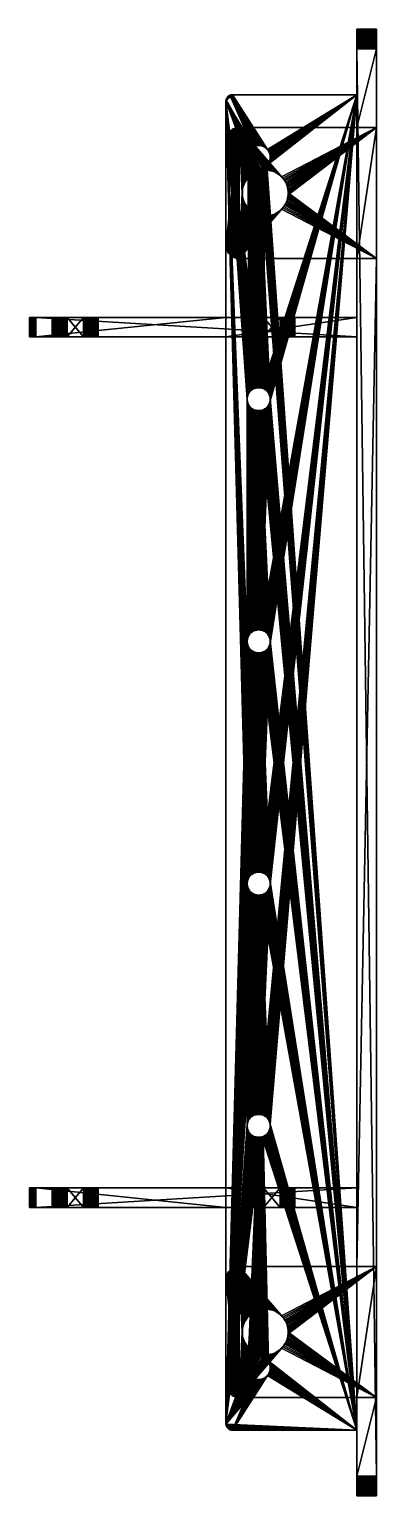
# Model space of a CAD drawing. Extents: x -23465 to -22865, y -4615 to -4167.
# Drawn here: x -22971 to -22865, y -4615.4 to -4167.4 of the extents above.
import ezdxf

# ---------------------------------------------------------------- set-up
doc = ezdxf.new("R2010")
doc.units = 0
doc.header["$MEASUREMENT"] = 0
doc.layers.add('ARCHITEKTURA_OBECN_', color=7, linetype='CONTINUOUS')

# ---------------------------------------------------------------- blocks, each defined once
blk = doc.blocks.new('*X4')
at = {"layer": 'ARCHITEKTURA_OBECN_', "color": 0, "linetype": 'Continuous'}
mesh = blk.add_polyface(dxfattribs=at)
corners = [(-21670.95, -4585.38, -604.5), (-21670.95, -4585.38, -606.5), (-21670.95, -4609.38, -606.5), (-21670.95, -4609.85, -606.48), (-21670.95, -4610.32, -606.43), (-21670.95, -4610.78, -606.34), (-21670.95, -4611.23, -606.21), (-21670.95, -4611.68, -606.04), (-21670.95, -4612.1, -605.85), (-21670.95, -4612.52, -605.62), (-21670.95, -4612.91, -605.36), (-21670.95, -4613.28, -605.06), (-21670.95, -4168.03, -603.23), (-21670.95, -4168.26, -603.64), (-21670.95, -4168.53, -604.03), (-21670.95, -4168.82, -604.4), (-21670.95, -4169.14, -604.74), (-21670.95, -4169.48, -605.06), (-21670.95, -4169.85, -605.36), (-21670.95, -4170.25, -605.62), (-21670.95, -4170.66, -605.85), (-21670.95, -4171.08, -606.04), (-21670.95, -4171.53, -606.21), (-21670.95, -4171.98, -606.34), (-21670.95, -4172.44, -606.43), (-21670.95, -4172.91, -606.48), (-21670.95, -4173.38, -606.5), (-21670.95, -4197.38, -606.5), (-21670.95, -4197.38, -604.5), (-21670.95, -4167.38, -600.5), (-21670.95, -4167.4, -600.97), (-21670.95, -4167.45, -601.44), (-21670.95, -4167.55, -601.9), (-21670.95, -4167.67, -602.36), (-21670.95, -4167.84, -602.8), (-21670.95, -4237.38, -604.5), (-21670.95, -4545.38, -604.5), (-21670.95, -4545.38, -606.5), (-21670.95, -4237.38, -606.5), (-21670.95, -4613.62, -604.74), (-21670.95, -4613.94, -604.4), (-21670.95, -4614.23, -604.03), (-21670.95, -4614.5, -603.64), (-21670.95, -4614.73, -603.23), (-21670.95, -4614.92, -602.8), (-21670.95, -4615.09, -602.36), (-21670.95, -4615.21, -601.9), (-21670.95, -4615.31, -601.44), (-21670.95, -4615.36, -600.97), (-21670.95, -4615.38, -600.5), (-21670.95, -4615.38, -172.5), (-21670.95, -4167.38, -172.5), (-21670.95, -4615.36, -172.03), (-21670.95, -4615.31, -171.56), (-21670.95, -4615.21, -171.1), (-21670.95, -4615.09, -170.65), (-21670.95, -4614.92, -170.21), (-21670.95, -4614.73, -169.78), (-21670.95, -4614.5, -169.37), (-21670.95, -4614.23, -168.97), (-21670.95, -4613.94, -168.6), (-21670.95, -4613.62, -168.26), (-21670.95, -4613.28, -167.94), (-21670.95, -4612.91, -167.65), (-21670.95, -4612.52, -167.39), (-21670.95, -4612.1, -167.16), (-21670.95, -4611.68, -166.96), (-21670.95, -4611.23, -166.8), (-21670.95, -4610.78, -166.67), (-21670.95, -4610.32, -166.58), (-21670.95, -4609.85, -166.52), (-21670.95, -4609.38, -166.5), (-21670.95, -4173.38, -166.5), (-21670.95, -4172.91, -166.52), (-21670.95, -4172.44, -166.58), (-21670.95, -4171.98, -166.67), (-21670.95, -4171.53, -166.8), (-21670.95, -4171.08, -166.96), (-21670.95, -4170.66, -167.16), (-21670.95, -4170.25, -167.39), (-21670.95, -4169.85, -167.65), (-21670.95, -4169.48, -167.94), (-21670.95, -4169.14, -168.26), (-21670.95, -4168.82, -168.6), (-21670.95, -4168.53, -168.97), (-21670.95, -4168.26, -169.37), (-21670.95, -4168.03, -169.78), (-21670.95, -4167.84, -170.21), (-21670.95, -4167.67, -170.65), (-21670.95, -4167.55, -171.1), (-21670.95, -4167.45, -171.56), (-21670.95, -4167.4, -172.03)]
mesh.append_faces([[corners[k] for k in face] for face in [(29, 34, 28), (36, 29, 35), (0, 39, 29)]], dxfattribs={"vtx0": -1, "vtx1": -1, "vtx2": -1, "color": 0})
mesh.append_faces([[corners[k] for k in face] for face in [(35, 37, 36), (0, 11, 39), (50, 51, 29)]], dxfattribs={"vtx0": -1, "vtx2": -1, "color": 0})
mesh.append_faces([[corners[k] for k in face] for face in [(2, 3, 0), (3, 4, 0), (4, 5, 0), (5, 6, 0), (6, 7, 0), (7, 8, 0), (8, 9, 0), (9, 10, 0), (10, 11, 0), (14, 15, 12), (15, 16, 12), (16, 17, 12), (17, 18, 12), (18, 19, 12), (19, 20, 12), (20, 21, 12), (21, 22, 12), (22, 23, 12), (23, 24, 12), (24, 25, 12), (25, 26, 12), (27, 28, 12), (26, 27, 12), (31, 32, 29), (32, 33, 29), (33, 34, 29), (34, 12, 28), (28, 35, 29), (36, 0, 29), (39, 40, 29), (40, 41, 29), (41, 42, 29), (42, 43, 29), (43, 44, 29), (44, 45, 29), (45, 46, 29), (46, 47, 29), (47, 48, 29), (48, 49, 29), (49, 50, 29), (50, 52, 51), (54, 55, 52), (55, 56, 52), (56, 57, 52), (57, 58, 52), (58, 59, 52), (59, 60, 52), (60, 61, 52), (61, 62, 52), (62, 63, 52), (63, 64, 52), (64, 65, 52), (65, 66, 52), (66, 67, 52), (67, 68, 52), (68, 69, 52), (69, 70, 52), (70, 71, 52), (71, 72, 52), (72, 73, 52), (73, 74, 52), (74, 75, 52), (75, 76, 52), (76, 77, 52), (77, 78, 52), (78, 79, 52), (79, 80, 52), (80, 81, 52), (81, 82, 52), (82, 83, 52), (83, 84, 52), (84, 85, 52), (85, 86, 52), (86, 87, 52), (87, 88, 52), (88, 89, 52), (89, 90, 52), (90, 91, 52), (91, 51, 52)]], dxfattribs={"vtx1": -1, "vtx2": -1, "color": 0})
mesh.append_faces([[corners[k] for k in face] for face in [(0, 1, 2), (12, 13, 14), (29, 30, 31), (35, 38, 37), (52, 53, 54)]], dxfattribs={"vtx2": -1, "color": 0})
mesh = blk.add_polyface(dxfattribs=at)
corners = [(-21664.95, -4167.4, -172.03), (-21664.95, -4167.38, -172.5), (-21670.95, -4167.38, -172.5), (-21670.95, -4167.4, -172.03)]
mesh.append_faces([[corners[k] for k in face] for face in [(3, 0, 2)]], dxfattribs={"vtx1": -1, "color": 0})
mesh.append_faces([[corners[k] for k in face] for face in [(0, 1, 2)]], dxfattribs={"vtx2": -1, "color": 0})
mesh = blk.add_polyface(dxfattribs=at)
corners = [(-21664.95, -4167.38, -172.5), (-21664.95, -4167.38, -600.5), (-21670.95, -4167.38, -600.5), (-21670.95, -4167.38, -172.5)]
mesh.append_faces([[corners[k] for k in face] for face in [(3, 0, 2)]], dxfattribs={"vtx1": -1, "color": 0})
mesh.append_faces([[corners[k] for k in face] for face in [(0, 1, 2)]], dxfattribs={"vtx2": -1, "color": 0})
mesh = blk.add_polyface(dxfattribs=at)
corners = [(-21664.95, -4167.38, -600.5), (-21664.95, -4167.4, -600.97), (-21670.95, -4167.4, -600.97), (-21670.95, -4167.38, -600.5)]
mesh.append_faces([[corners[k] for k in face] for face in [(3, 0, 2)]], dxfattribs={"vtx1": -1, "color": 0})
mesh.append_faces([[corners[k] for k in face] for face in [(0, 1, 2)]], dxfattribs={"vtx2": -1, "color": 0})
mesh = blk.add_polyface(dxfattribs=at)
corners = [(-21664.95, -4167.45, -171.56), (-21664.95, -4167.4, -172.03), (-21670.95, -4167.4, -172.03), (-21670.95, -4167.45, -171.56)]
mesh.append_faces([[corners[k] for k in face] for face in [(3, 0, 2)]], dxfattribs={"vtx1": -1, "color": 0})
mesh.append_faces([[corners[k] for k in face] for face in [(0, 1, 2)]], dxfattribs={"vtx2": -1, "color": 0})
mesh = blk.add_polyface(dxfattribs=at)
corners = [(-21664.95, -4167.4, -600.97), (-21664.95, -4167.45, -601.44), (-21670.95, -4167.45, -601.44), (-21670.95, -4167.4, -600.97)]
mesh.append_faces([[corners[k] for k in face] for face in [(3, 0, 2)]], dxfattribs={"vtx1": -1, "color": 0})
mesh.append_faces([[corners[k] for k in face] for face in [(0, 1, 2)]], dxfattribs={"vtx2": -1, "color": 0})
mesh = blk.add_polyface(dxfattribs=at)
corners = [(-21664.95, -4167.55, -171.1), (-21664.95, -4167.45, -171.56), (-21670.95, -4167.45, -171.56), (-21670.95, -4167.55, -171.1)]
mesh.append_faces([[corners[k] for k in face] for face in [(3, 0, 2)]], dxfattribs={"vtx1": -1, "color": 0})
mesh.append_faces([[corners[k] for k in face] for face in [(0, 1, 2)]], dxfattribs={"vtx2": -1, "color": 0})
mesh = blk.add_polyface(dxfattribs=at)
corners = [(-21664.95, -4167.45, -601.44), (-21664.95, -4167.55, -601.9), (-21670.95, -4167.55, -601.9), (-21670.95, -4167.45, -601.44)]
mesh.append_faces([[corners[k] for k in face] for face in [(3, 0, 2)]], dxfattribs={"vtx1": -1, "color": 0})
mesh.append_faces([[corners[k] for k in face] for face in [(0, 1, 2)]], dxfattribs={"vtx2": -1, "color": 0})
mesh = blk.add_polyface(dxfattribs=at)
corners = [(-21664.95, -4167.67, -170.65), (-21664.95, -4167.55, -171.1), (-21670.95, -4167.55, -171.1), (-21670.95, -4167.67, -170.65)]
mesh.append_faces([[corners[k] for k in face] for face in [(3, 0, 2)]], dxfattribs={"vtx1": -1, "color": 0})
mesh.append_faces([[corners[k] for k in face] for face in [(0, 1, 2)]], dxfattribs={"vtx2": -1, "color": 0})
mesh = blk.add_polyface(dxfattribs=at)
corners = [(-21664.95, -4167.55, -601.9), (-21664.95, -4167.67, -602.36), (-21670.95, -4167.67, -602.36), (-21670.95, -4167.55, -601.9)]
mesh.append_faces([[corners[k] for k in face] for face in [(3, 0, 2)]], dxfattribs={"vtx1": -1, "color": 0})
mesh.append_faces([[corners[k] for k in face] for face in [(0, 1, 2)]], dxfattribs={"vtx2": -1, "color": 0})
mesh = blk.add_polyface(dxfattribs=at)
corners = [(-21664.95, -4167.84, -170.21), (-21664.95, -4167.67, -170.65), (-21670.95, -4167.67, -170.65), (-21670.95, -4167.84, -170.21)]
mesh.append_faces([[corners[k] for k in face] for face in [(3, 0, 2)]], dxfattribs={"vtx1": -1, "color": 0})
mesh.append_faces([[corners[k] for k in face] for face in [(0, 1, 2)]], dxfattribs={"vtx2": -1, "color": 0})
mesh = blk.add_polyface(dxfattribs=at)
corners = [(-21664.95, -4167.67, -602.36), (-21664.95, -4167.84, -602.8), (-21670.95, -4167.84, -602.8), (-21670.95, -4167.67, -602.36)]
mesh.append_faces([[corners[k] for k in face] for face in [(3, 0, 2)]], dxfattribs={"vtx1": -1, "color": 0})
mesh.append_faces([[corners[k] for k in face] for face in [(0, 1, 2)]], dxfattribs={"vtx2": -1, "color": 0})
mesh = blk.add_polyface(dxfattribs=at)
corners = [(-21664.95, -4168.03, -169.78), (-21664.95, -4167.84, -170.21), (-21670.95, -4167.84, -170.21), (-21670.95, -4168.03, -169.78)]
mesh.append_faces([[corners[k] for k in face] for face in [(3, 0, 2)]], dxfattribs={"vtx1": -1, "color": 0})
mesh.append_faces([[corners[k] for k in face] for face in [(0, 1, 2)]], dxfattribs={"vtx2": -1, "color": 0})
mesh = blk.add_polyface(dxfattribs=at)
corners = [(-21664.95, -4167.84, -602.8), (-21664.95, -4168.03, -603.23), (-21670.95, -4168.03, -603.23), (-21670.95, -4167.84, -602.8)]
mesh.append_faces([[corners[k] for k in face] for face in [(3, 0, 2)]], dxfattribs={"vtx1": -1, "color": 0})
mesh.append_faces([[corners[k] for k in face] for face in [(0, 1, 2)]], dxfattribs={"vtx2": -1, "color": 0})
mesh = blk.add_polyface(dxfattribs=at)
corners = [(-21664.95, -4168.26, -169.37), (-21664.95, -4168.03, -169.78), (-21670.95, -4168.03, -169.78), (-21670.95, -4168.26, -169.37)]
mesh.append_faces([[corners[k] for k in face] for face in [(3, 0, 2)]], dxfattribs={"vtx1": -1, "color": 0})
mesh.append_faces([[corners[k] for k in face] for face in [(0, 1, 2)]], dxfattribs={"vtx2": -1, "color": 0})
mesh = blk.add_polyface(dxfattribs=at)
corners = [(-21664.95, -4168.03, -603.23), (-21664.95, -4168.26, -603.64), (-21670.95, -4168.26, -603.64), (-21670.95, -4168.03, -603.23)]
mesh.append_faces([[corners[k] for k in face] for face in [(3, 0, 2)]], dxfattribs={"vtx1": -1, "color": 0})
mesh.append_faces([[corners[k] for k in face] for face in [(0, 1, 2)]], dxfattribs={"vtx2": -1, "color": 0})
mesh = blk.add_polyface(dxfattribs=at)
corners = [(-21664.95, -4168.53, -168.97), (-21664.95, -4168.26, -169.37), (-21670.95, -4168.26, -169.37), (-21670.95, -4168.53, -168.97)]
mesh.append_faces([[corners[k] for k in face] for face in [(3, 0, 2)]], dxfattribs={"vtx1": -1, "color": 0})
mesh.append_faces([[corners[k] for k in face] for face in [(0, 1, 2)]], dxfattribs={"vtx2": -1, "color": 0})
mesh = blk.add_polyface(dxfattribs=at)
corners = [(-21664.95, -4168.26, -603.64), (-21664.95, -4168.53, -604.03), (-21670.95, -4168.53, -604.03), (-21670.95, -4168.26, -603.64)]
mesh.append_faces([[corners[k] for k in face] for face in [(3, 0, 2)]], dxfattribs={"vtx1": -1, "color": 0})
mesh.append_faces([[corners[k] for k in face] for face in [(0, 1, 2)]], dxfattribs={"vtx2": -1, "color": 0})
mesh = blk.add_polyface(dxfattribs=at)
corners = [(-21664.95, -4168.82, -168.6), (-21664.95, -4168.53, -168.97), (-21670.95, -4168.53, -168.97), (-21670.95, -4168.82, -168.6)]
mesh.append_faces([[corners[k] for k in face] for face in [(3, 0, 2)]], dxfattribs={"vtx1": -1, "color": 0})
mesh.append_faces([[corners[k] for k in face] for face in [(0, 1, 2)]], dxfattribs={"vtx2": -1, "color": 0})
mesh = blk.add_polyface(dxfattribs=at)
corners = [(-21664.95, -4168.53, -604.03), (-21664.95, -4168.82, -604.4), (-21670.95, -4168.82, -604.4), (-21670.95, -4168.53, -604.03)]
mesh.append_faces([[corners[k] for k in face] for face in [(3, 0, 2)]], dxfattribs={"vtx1": -1, "color": 0})
mesh.append_faces([[corners[k] for k in face] for face in [(0, 1, 2)]], dxfattribs={"vtx2": -1, "color": 0})
mesh = blk.add_polyface(dxfattribs=at)
corners = [(-21664.95, -4169.14, -168.26), (-21664.95, -4168.82, -168.6), (-21670.95, -4168.82, -168.6), (-21670.95, -4169.14, -168.26)]
mesh.append_faces([[corners[k] for k in face] for face in [(3, 0, 2)]], dxfattribs={"vtx1": -1, "color": 0})
mesh.append_faces([[corners[k] for k in face] for face in [(0, 1, 2)]], dxfattribs={"vtx2": -1, "color": 0})
mesh = blk.add_polyface(dxfattribs=at)
corners = [(-21664.95, -4168.82, -604.4), (-21664.95, -4169.14, -604.74), (-21670.95, -4169.14, -604.74), (-21670.95, -4168.82, -604.4)]
mesh.append_faces([[corners[k] for k in face] for face in [(3, 0, 2)]], dxfattribs={"vtx1": -1, "color": 0})
mesh.append_faces([[corners[k] for k in face] for face in [(0, 1, 2)]], dxfattribs={"vtx2": -1, "color": 0})
mesh = blk.add_polyface(dxfattribs=at)
corners = [(-21664.95, -4169.48, -167.94), (-21664.95, -4169.14, -168.26), (-21670.95, -4169.14, -168.26), (-21670.95, -4169.48, -167.94)]
mesh.append_faces([[corners[k] for k in face] for face in [(3, 0, 2)]], dxfattribs={"vtx1": -1, "color": 0})
mesh.append_faces([[corners[k] for k in face] for face in [(0, 1, 2)]], dxfattribs={"vtx2": -1, "color": 0})
mesh = blk.add_polyface(dxfattribs=at)
corners = [(-21664.95, -4169.14, -604.74), (-21664.95, -4169.48, -605.06), (-21670.95, -4169.48, -605.06), (-21670.95, -4169.14, -604.74)]
mesh.append_faces([[corners[k] for k in face] for face in [(3, 0, 2)]], dxfattribs={"vtx1": -1, "color": 0})
mesh.append_faces([[corners[k] for k in face] for face in [(0, 1, 2)]], dxfattribs={"vtx2": -1, "color": 0})
mesh = blk.add_polyface(dxfattribs=at)
corners = [(-21664.95, -4169.85, -167.65), (-21664.95, -4169.48, -167.94), (-21670.95, -4169.48, -167.94), (-21670.95, -4169.85, -167.65)]
mesh.append_faces([[corners[k] for k in face] for face in [(3, 0, 2)]], dxfattribs={"vtx1": -1, "color": 0})
mesh.append_faces([[corners[k] for k in face] for face in [(0, 1, 2)]], dxfattribs={"vtx2": -1, "color": 0})
mesh = blk.add_polyface(dxfattribs=at)
corners = [(-21664.95, -4169.48, -605.06), (-21664.95, -4169.85, -605.36), (-21670.95, -4169.85, -605.36), (-21670.95, -4169.48, -605.06)]
mesh.append_faces([[corners[k] for k in face] for face in [(3, 0, 2)]], dxfattribs={"vtx1": -1, "color": 0})
mesh.append_faces([[corners[k] for k in face] for face in [(0, 1, 2)]], dxfattribs={"vtx2": -1, "color": 0})
mesh = blk.add_polyface(dxfattribs=at)
corners = [(-21664.95, -4170.25, -167.39), (-21664.95, -4169.85, -167.65), (-21670.95, -4169.85, -167.65), (-21670.95, -4170.25, -167.39)]
mesh.append_faces([[corners[k] for k in face] for face in [(3, 0, 2)]], dxfattribs={"vtx1": -1, "color": 0})
mesh.append_faces([[corners[k] for k in face] for face in [(0, 1, 2)]], dxfattribs={"vtx2": -1, "color": 0})
mesh = blk.add_polyface(dxfattribs=at)
corners = [(-21664.95, -4169.85, -605.36), (-21664.95, -4170.25, -605.62), (-21670.95, -4170.25, -605.62), (-21670.95, -4169.85, -605.36)]
mesh.append_faces([[corners[k] for k in face] for face in [(3, 0, 2)]], dxfattribs={"vtx1": -1, "color": 0})
mesh.append_faces([[corners[k] for k in face] for face in [(0, 1, 2)]], dxfattribs={"vtx2": -1, "color": 0})
mesh = blk.add_polyface(dxfattribs=at)
corners = [(-21664.95, -4170.66, -167.16), (-21664.95, -4170.25, -167.39), (-21670.95, -4170.25, -167.39), (-21670.95, -4170.66, -167.16)]
mesh.append_faces([[corners[k] for k in face] for face in [(3, 0, 2)]], dxfattribs={"vtx1": -1, "color": 0})
mesh.append_faces([[corners[k] for k in face] for face in [(0, 1, 2)]], dxfattribs={"vtx2": -1, "color": 0})
mesh = blk.add_polyface(dxfattribs=at)
corners = [(-21664.95, -4170.25, -605.62), (-21664.95, -4170.66, -605.85), (-21670.95, -4170.66, -605.85), (-21670.95, -4170.25, -605.62)]
mesh.append_faces([[corners[k] for k in face] for face in [(3, 0, 2)]], dxfattribs={"vtx1": -1, "color": 0})
mesh.append_faces([[corners[k] for k in face] for face in [(0, 1, 2)]], dxfattribs={"vtx2": -1, "color": 0})
mesh = blk.add_polyface(dxfattribs=at)
corners = [(-21664.95, -4171.08, -166.96), (-21664.95, -4170.66, -167.16), (-21670.95, -4170.66, -167.16), (-21670.95, -4171.08, -166.96)]
mesh.append_faces([[corners[k] for k in face] for face in [(3, 0, 2)]], dxfattribs={"vtx1": -1, "color": 0})
mesh.append_faces([[corners[k] for k in face] for face in [(0, 1, 2)]], dxfattribs={"vtx2": -1, "color": 0})
mesh = blk.add_polyface(dxfattribs=at)
corners = [(-21664.95, -4170.66, -605.85), (-21664.95, -4171.08, -606.04), (-21670.95, -4171.08, -606.04), (-21670.95, -4170.66, -605.85)]
mesh.append_faces([[corners[k] for k in face] for face in [(3, 0, 2)]], dxfattribs={"vtx1": -1, "color": 0})
mesh.append_faces([[corners[k] for k in face] for face in [(0, 1, 2)]], dxfattribs={"vtx2": -1, "color": 0})
mesh = blk.add_polyface(dxfattribs=at)
corners = [(-21664.95, -4167.38, -172.5), (-21664.95, -4167.4, -172.03), (-21664.95, -4167.45, -171.56), (-21664.95, -4167.55, -171.1), (-21664.95, -4167.67, -170.65), (-21664.95, -4167.84, -170.21), (-21664.95, -4168.03, -169.78), (-21664.95, -4168.26, -169.37), (-21664.95, -4168.53, -168.97), (-21664.95, -4168.82, -168.6), (-21664.95, -4169.14, -168.26), (-21664.95, -4169.48, -167.94), (-21664.95, -4169.85, -167.65), (-21664.95, -4170.25, -167.39), (-21664.95, -4170.66, -167.16), (-21664.95, -4171.08, -166.96), (-21664.95, -4171.53, -166.8), (-21664.95, -4171.98, -166.67), (-21664.95, -4172.44, -166.58), (-21664.95, -4172.91, -166.52), (-21664.95, -4173.38, -166.5), (-21664.95, -4609.38, -166.5), (-21664.95, -4609.85, -166.52), (-21664.95, -4610.32, -166.58), (-21664.95, -4610.78, -166.67), (-21664.95, -4611.23, -166.8), (-21664.95, -4611.68, -166.96), (-21664.95, -4612.1, -167.16), (-21664.95, -4612.52, -167.39), (-21664.95, -4612.91, -167.65), (-21664.95, -4613.28, -167.94), (-21664.95, -4613.62, -168.26), (-21664.95, -4613.94, -168.6), (-21664.95, -4614.23, -168.97), (-21664.95, -4614.5, -169.37), (-21664.95, -4614.73, -169.78), (-21664.95, -4614.92, -170.21), (-21664.95, -4615.09, -170.65), (-21664.95, -4615.21, -171.1), (-21664.95, -4615.31, -171.56), (-21664.95, -4615.36, -172.03), (-21664.95, -4615.38, -172.5), (-21664.95, -4615.38, -600.5), (-21664.95, -4167.38, -600.5), (-21664.95, -4197.38, -604.5), (-21664.95, -4197.38, -606.5), (-21664.95, -4173.38, -606.5), (-21664.95, -4172.91, -606.48), (-21664.95, -4172.44, -606.43), (-21664.95, -4171.98, -606.34), (-21664.95, -4171.53, -606.21), (-21664.95, -4171.08, -606.04), (-21664.95, -4170.66, -605.85), (-21664.95, -4170.25, -605.62), (-21664.95, -4169.85, -605.36), (-21664.95, -4169.48, -605.06), (-21664.95, -4614.73, -603.23), (-21664.95, -4614.5, -603.64), (-21664.95, -4614.23, -604.03), (-21664.95, -4613.94, -604.4), (-21664.95, -4613.62, -604.74), (-21664.95, -4613.28, -605.06), (-21664.95, -4612.91, -605.36), (-21664.95, -4612.52, -605.62), (-21664.95, -4612.1, -605.85), (-21664.95, -4611.68, -606.04), (-21664.95, -4611.23, -606.21), (-21664.95, -4610.78, -606.34), (-21664.95, -4610.32, -606.43), (-21664.95, -4609.85, -606.48), (-21664.95, -4609.38, -606.5), (-21664.95, -4585.38, -606.5), (-21664.95, -4585.38, -604.5), (-21664.95, -4615.36, -600.97), (-21664.95, -4615.31, -601.44), (-21664.95, -4615.21, -601.9), (-21664.95, -4615.09, -602.36), (-21664.95, -4614.92, -602.8), (-21664.95, -4545.38, -604.5), (-21664.95, -4237.38, -604.5), (-21664.95, -4237.38, -606.5), (-21664.95, -4545.38, -606.5), (-21664.95, -4169.14, -604.74), (-21664.95, -4168.82, -604.4), (-21664.95, -4168.53, -604.03), (-21664.95, -4168.26, -603.64), (-21664.95, -4168.03, -603.23), (-21664.95, -4167.84, -602.8), (-21664.95, -4167.67, -602.36), (-21664.95, -4167.55, -601.9), (-21664.95, -4167.45, -601.44), (-21664.95, -4167.4, -600.97)]
mesh.append_faces([[corners[k] for k in face] for face in [(42, 77, 72), (79, 42, 78), (44, 82, 42)]], dxfattribs={"vtx0": -1, "vtx1": -1, "vtx2": -1, "color": 0})
mesh.append_faces([[corners[k] for k in face] for face in [(42, 43, 0), (78, 80, 79), (44, 55, 82)]], dxfattribs={"vtx0": -1, "vtx2": -1, "color": 0})
mesh.append_faces([[corners[k] for k in face] for face in [(2, 3, 0), (3, 4, 0), (4, 5, 0), (5, 6, 0), (6, 7, 0), (7, 8, 0), (8, 9, 0), (9, 10, 0), (10, 11, 0), (11, 12, 0), (12, 13, 0), (13, 14, 0), (14, 15, 0), (15, 16, 0), (16, 17, 0), (17, 18, 0), (18, 19, 0), (19, 20, 0), (20, 21, 0), (21, 22, 0), (22, 23, 0), (23, 24, 0), (24, 25, 0), (25, 26, 0), (26, 27, 0), (27, 28, 0), (28, 29, 0), (29, 30, 0), (30, 31, 0), (31, 32, 0), (32, 33, 0), (33, 34, 0), (34, 35, 0), (35, 36, 0), (36, 37, 0), (37, 38, 0), (38, 39, 0), (39, 40, 0), (40, 41, 0), (41, 42, 0), (46, 47, 44), (47, 48, 44), (48, 49, 44), (49, 50, 44), (50, 51, 44), (51, 52, 44), (52, 53, 44), (53, 54, 44), (54, 55, 44), (58, 59, 56), (59, 60, 56), (60, 61, 56), (61, 62, 56), (62, 63, 56), (63, 64, 56), (64, 65, 56), (65, 66, 56), (66, 67, 56), (67, 68, 56), (68, 69, 56), (69, 70, 56), (71, 72, 56), (70, 71, 56), (74, 75, 42), (75, 76, 42), (76, 77, 42), (77, 56, 72), (72, 78, 42), (79, 44, 42), (82, 83, 42), (83, 84, 42), (84, 85, 42), (85, 86, 42), (86, 87, 42), (87, 88, 42), (88, 89, 42), (89, 90, 42), (90, 91, 42), (91, 43, 42)]], dxfattribs={"vtx1": -1, "vtx2": -1, "color": 0})
mesh.append_faces([[corners[k] for k in face] for face in [(0, 1, 2), (44, 45, 46), (56, 57, 58), (42, 73, 74), (78, 81, 80)]], dxfattribs={"vtx2": -1, "color": 0})
mesh = blk.add_polyface(dxfattribs=at)
corners = [(-21664.95, -4171.53, -166.8), (-21664.95, -4171.08, -166.96), (-21670.95, -4171.08, -166.96), (-21670.95, -4171.53, -166.8)]
mesh.append_faces([[corners[k] for k in face] for face in [(3, 0, 2)]], dxfattribs={"vtx1": -1, "color": 0})
mesh.append_faces([[corners[k] for k in face] for face in [(0, 1, 2)]], dxfattribs={"vtx2": -1, "color": 0})
mesh = blk.add_polyface(dxfattribs=at)
corners = [(-21664.95, -4171.08, -606.04), (-21664.95, -4171.53, -606.21), (-21670.95, -4171.53, -606.21), (-21670.95, -4171.08, -606.04)]
mesh.append_faces([[corners[k] for k in face] for face in [(3, 0, 2)]], dxfattribs={"vtx1": -1, "color": 0})
mesh.append_faces([[corners[k] for k in face] for face in [(0, 1, 2)]], dxfattribs={"vtx2": -1, "color": 0})
mesh = blk.add_polyface(dxfattribs=at)
corners = [(-21664.95, -4171.98, -166.67), (-21664.95, -4171.53, -166.8), (-21670.95, -4171.53, -166.8), (-21670.95, -4171.98, -166.67)]
mesh.append_faces([[corners[k] for k in face] for face in [(3, 0, 2)]], dxfattribs={"vtx1": -1, "color": 0})
mesh.append_faces([[corners[k] for k in face] for face in [(0, 1, 2)]], dxfattribs={"vtx2": -1, "color": 0})
mesh = blk.add_polyface(dxfattribs=at)
corners = [(-21664.95, -4171.53, -606.21), (-21664.95, -4171.98, -606.34), (-21670.95, -4171.98, -606.34), (-21670.95, -4171.53, -606.21)]
mesh.append_faces([[corners[k] for k in face] for face in [(3, 0, 2)]], dxfattribs={"vtx1": -1, "color": 0})
mesh.append_faces([[corners[k] for k in face] for face in [(0, 1, 2)]], dxfattribs={"vtx2": -1, "color": 0})
mesh = blk.add_polyface(dxfattribs=at)
corners = [(-21664.95, -4172.44, -166.58), (-21664.95, -4171.98, -166.67), (-21670.95, -4171.98, -166.67), (-21670.95, -4172.44, -166.58)]
mesh.append_faces([[corners[k] for k in face] for face in [(3, 0, 2)]], dxfattribs={"vtx1": -1, "color": 0})
mesh.append_faces([[corners[k] for k in face] for face in [(0, 1, 2)]], dxfattribs={"vtx2": -1, "color": 0})
mesh = blk.add_polyface(dxfattribs=at)
corners = [(-21664.95, -4171.98, -606.34), (-21664.95, -4172.44, -606.43), (-21670.95, -4172.44, -606.43), (-21670.95, -4171.98, -606.34)]
mesh.append_faces([[corners[k] for k in face] for face in [(3, 0, 2)]], dxfattribs={"vtx1": -1, "color": 0})
mesh.append_faces([[corners[k] for k in face] for face in [(0, 1, 2)]], dxfattribs={"vtx2": -1, "color": 0})
mesh = blk.add_polyface(dxfattribs=at)
corners = [(-21664.95, -4172.91, -166.52), (-21664.95, -4172.44, -166.58), (-21670.95, -4172.44, -166.58), (-21670.95, -4172.91, -166.52)]
mesh.append_faces([[corners[k] for k in face] for face in [(3, 0, 2)]], dxfattribs={"vtx1": -1, "color": 0})
mesh.append_faces([[corners[k] for k in face] for face in [(0, 1, 2)]], dxfattribs={"vtx2": -1, "color": 0})
mesh = blk.add_polyface(dxfattribs=at)
corners = [(-21664.95, -4172.44, -606.43), (-21664.95, -4172.91, -606.48), (-21670.95, -4172.91, -606.48), (-21670.95, -4172.44, -606.43)]
mesh.append_faces([[corners[k] for k in face] for face in [(3, 0, 2)]], dxfattribs={"vtx1": -1, "color": 0})
mesh.append_faces([[corners[k] for k in face] for face in [(0, 1, 2)]], dxfattribs={"vtx2": -1, "color": 0})
mesh = blk.add_polyface(dxfattribs=at)
corners = [(-21664.95, -4173.38, -166.5), (-21664.95, -4172.91, -166.52), (-21670.95, -4172.91, -166.52), (-21670.95, -4173.38, -166.5)]
mesh.append_faces([[corners[k] for k in face] for face in [(3, 0, 2)]], dxfattribs={"vtx1": -1, "color": 0})
mesh.append_faces([[corners[k] for k in face] for face in [(0, 1, 2)]], dxfattribs={"vtx2": -1, "color": 0})
mesh = blk.add_polyface(dxfattribs=at)
corners = [(-21664.95, -4172.91, -606.48), (-21664.95, -4173.38, -606.5), (-21670.95, -4173.38, -606.5), (-21670.95, -4172.91, -606.48)]
mesh.append_faces([[corners[k] for k in face] for face in [(3, 0, 2)]], dxfattribs={"vtx1": -1, "color": 0})
mesh.append_faces([[corners[k] for k in face] for face in [(0, 1, 2)]], dxfattribs={"vtx2": -1, "color": 0})
mesh = blk.add_polyface(dxfattribs=at)
corners = [(-21664.95, -4609.38, -166.5), (-21664.95, -4173.38, -166.5), (-21670.95, -4173.38, -166.5), (-21670.95, -4609.38, -166.5)]
mesh.append_faces([[corners[k] for k in face] for face in [(3, 0, 2)]], dxfattribs={"vtx1": -1, "color": 0})
mesh.append_faces([[corners[k] for k in face] for face in [(0, 1, 2)]], dxfattribs={"vtx2": -1, "color": 0})
mesh = blk.add_polyface(dxfattribs=at)
corners = [(-21664.95, -4173.38, -606.5), (-21664.95, -4197.38, -606.5), (-21670.95, -4197.38, -606.5), (-21670.95, -4173.38, -606.5)]
mesh.append_faces([[corners[k] for k in face] for face in [(3, 0, 2)]], dxfattribs={"vtx1": -1, "color": 0})
mesh.append_faces([[corners[k] for k in face] for face in [(0, 1, 2)]], dxfattribs={"vtx2": -1, "color": 0})
mesh = blk.add_polyface(dxfattribs=at)
corners = [(-21664.95, -4197.38, -606.5), (-21664.95, -4197.38, -604.5), (-21670.95, -4197.38, -604.5), (-21670.95, -4197.38, -606.5)]
mesh.append_faces([[corners[k] for k in face] for face in [(3, 0, 2)]], dxfattribs={"vtx1": -1, "color": 0})
mesh.append_faces([[corners[k] for k in face] for face in [(0, 1, 2)]], dxfattribs={"vtx2": -1, "color": 0})
mesh = blk.add_polyface(dxfattribs=at)
corners = [(-21664.95, -4197.38, -604.5), (-21664.95, -4237.38, -604.5), (-21670.95, -4237.38, -604.5), (-21670.95, -4197.38, -604.5)]
mesh.append_faces([[corners[k] for k in face] for face in [(3, 0, 2)]], dxfattribs={"vtx1": -1, "color": 0})
mesh.append_faces([[corners[k] for k in face] for face in [(0, 1, 2)]], dxfattribs={"vtx2": -1, "color": 0})
mesh = blk.add_polyface(dxfattribs=at)
corners = [(-21664.95, -4237.38, -604.5), (-21664.95, -4237.38, -606.5), (-21670.95, -4237.38, -606.5), (-21670.95, -4237.38, -604.5)]
mesh.append_faces([[corners[k] for k in face] for face in [(3, 0, 2)]], dxfattribs={"vtx1": -1, "color": 0})
mesh.append_faces([[corners[k] for k in face] for face in [(0, 1, 2)]], dxfattribs={"vtx2": -1, "color": 0})
mesh = blk.add_polyface(dxfattribs=at)
corners = [(-21664.95, -4237.38, -606.5), (-21664.95, -4545.38, -606.5), (-21670.95, -4545.38, -606.5), (-21670.95, -4237.38, -606.5)]
mesh.append_faces([[corners[k] for k in face] for face in [(3, 0, 2)]], dxfattribs={"vtx1": -1, "color": 0})
mesh.append_faces([[corners[k] for k in face] for face in [(0, 1, 2)]], dxfattribs={"vtx2": -1, "color": 0})
mesh = blk.add_polyface(dxfattribs=at)
corners = [(-21664.95, -4545.38, -606.5), (-21664.95, -4545.38, -604.5), (-21670.95, -4545.38, -604.5), (-21670.95, -4545.38, -606.5)]
mesh.append_faces([[corners[k] for k in face] for face in [(3, 0, 2)]], dxfattribs={"vtx1": -1, "color": 0})
mesh.append_faces([[corners[k] for k in face] for face in [(0, 1, 2)]], dxfattribs={"vtx2": -1, "color": 0})
mesh = blk.add_polyface(dxfattribs=at)
corners = [(-21664.95, -4545.38, -604.5), (-21664.95, -4585.38, -604.5), (-21670.95, -4585.38, -604.5), (-21670.95, -4545.38, -604.5)]
mesh.append_faces([[corners[k] for k in face] for face in [(3, 0, 2)]], dxfattribs={"vtx1": -1, "color": 0})
mesh.append_faces([[corners[k] for k in face] for face in [(0, 1, 2)]], dxfattribs={"vtx2": -1, "color": 0})
mesh = blk.add_polyface(dxfattribs=at)
corners = [(-21664.95, -4585.38, -604.5), (-21664.95, -4585.38, -606.5), (-21670.95, -4585.38, -606.5), (-21670.95, -4585.38, -604.5)]
mesh.append_faces([[corners[k] for k in face] for face in [(3, 0, 2)]], dxfattribs={"vtx1": -1, "color": 0})
mesh.append_faces([[corners[k] for k in face] for face in [(0, 1, 2)]], dxfattribs={"vtx2": -1, "color": 0})
mesh = blk.add_polyface(dxfattribs=at)
corners = [(-21664.95, -4585.38, -606.5), (-21664.95, -4609.38, -606.5), (-21670.95, -4609.38, -606.5), (-21670.95, -4585.38, -606.5)]
mesh.append_faces([[corners[k] for k in face] for face in [(3, 0, 2)]], dxfattribs={"vtx1": -1, "color": 0})
mesh.append_faces([[corners[k] for k in face] for face in [(0, 1, 2)]], dxfattribs={"vtx2": -1, "color": 0})
mesh = blk.add_polyface(dxfattribs=at)
corners = [(-21664.95, -4609.85, -166.52), (-21664.95, -4609.38, -166.5), (-21670.95, -4609.38, -166.5), (-21670.95, -4609.85, -166.52)]
mesh.append_faces([[corners[k] for k in face] for face in [(3, 0, 2)]], dxfattribs={"vtx1": -1, "color": 0})
mesh.append_faces([[corners[k] for k in face] for face in [(0, 1, 2)]], dxfattribs={"vtx2": -1, "color": 0})
mesh = blk.add_polyface(dxfattribs=at)
corners = [(-21664.95, -4609.38, -606.5), (-21664.95, -4609.85, -606.48), (-21670.95, -4609.85, -606.48), (-21670.95, -4609.38, -606.5)]
mesh.append_faces([[corners[k] for k in face] for face in [(3, 0, 2)]], dxfattribs={"vtx1": -1, "color": 0})
mesh.append_faces([[corners[k] for k in face] for face in [(0, 1, 2)]], dxfattribs={"vtx2": -1, "color": 0})
mesh = blk.add_polyface(dxfattribs=at)
corners = [(-21664.95, -4610.32, -166.58), (-21664.95, -4609.85, -166.52), (-21670.95, -4609.85, -166.52), (-21670.95, -4610.32, -166.58)]
mesh.append_faces([[corners[k] for k in face] for face in [(3, 0, 2)]], dxfattribs={"vtx1": -1, "color": 0})
mesh.append_faces([[corners[k] for k in face] for face in [(0, 1, 2)]], dxfattribs={"vtx2": -1, "color": 0})
mesh = blk.add_polyface(dxfattribs=at)
corners = [(-21664.95, -4609.85, -606.48), (-21664.95, -4610.32, -606.43), (-21670.95, -4610.32, -606.43), (-21670.95, -4609.85, -606.48)]
mesh.append_faces([[corners[k] for k in face] for face in [(3, 0, 2)]], dxfattribs={"vtx1": -1, "color": 0})
mesh.append_faces([[corners[k] for k in face] for face in [(0, 1, 2)]], dxfattribs={"vtx2": -1, "color": 0})
mesh = blk.add_polyface(dxfattribs=at)
corners = [(-21664.95, -4610.78, -166.67), (-21664.95, -4610.32, -166.58), (-21670.95, -4610.32, -166.58), (-21670.95, -4610.78, -166.67)]
mesh.append_faces([[corners[k] for k in face] for face in [(3, 0, 2)]], dxfattribs={"vtx1": -1, "color": 0})
mesh.append_faces([[corners[k] for k in face] for face in [(0, 1, 2)]], dxfattribs={"vtx2": -1, "color": 0})
mesh = blk.add_polyface(dxfattribs=at)
corners = [(-21664.95, -4610.32, -606.43), (-21664.95, -4610.78, -606.34), (-21670.95, -4610.78, -606.34), (-21670.95, -4610.32, -606.43)]
mesh.append_faces([[corners[k] for k in face] for face in [(3, 0, 2)]], dxfattribs={"vtx1": -1, "color": 0})
mesh.append_faces([[corners[k] for k in face] for face in [(0, 1, 2)]], dxfattribs={"vtx2": -1, "color": 0})
mesh = blk.add_polyface(dxfattribs=at)
corners = [(-21664.95, -4611.23, -166.8), (-21664.95, -4610.78, -166.67), (-21670.95, -4610.78, -166.67), (-21670.95, -4611.23, -166.8)]
mesh.append_faces([[corners[k] for k in face] for face in [(3, 0, 2)]], dxfattribs={"vtx1": -1, "color": 0})
mesh.append_faces([[corners[k] for k in face] for face in [(0, 1, 2)]], dxfattribs={"vtx2": -1, "color": 0})
mesh = blk.add_polyface(dxfattribs=at)
corners = [(-21664.95, -4610.78, -606.34), (-21664.95, -4611.23, -606.21), (-21670.95, -4611.23, -606.21), (-21670.95, -4610.78, -606.34)]
mesh.append_faces([[corners[k] for k in face] for face in [(3, 0, 2)]], dxfattribs={"vtx1": -1, "color": 0})
mesh.append_faces([[corners[k] for k in face] for face in [(0, 1, 2)]], dxfattribs={"vtx2": -1, "color": 0})
mesh = blk.add_polyface(dxfattribs=at)
corners = [(-21664.95, -4611.68, -166.96), (-21664.95, -4611.23, -166.8), (-21670.95, -4611.23, -166.8), (-21670.95, -4611.68, -166.96)]
mesh.append_faces([[corners[k] for k in face] for face in [(3, 0, 2)]], dxfattribs={"vtx1": -1, "color": 0})
mesh.append_faces([[corners[k] for k in face] for face in [(0, 1, 2)]], dxfattribs={"vtx2": -1, "color": 0})
mesh = blk.add_polyface(dxfattribs=at)
corners = [(-21664.95, -4611.23, -606.21), (-21664.95, -4611.68, -606.04), (-21670.95, -4611.68, -606.04), (-21670.95, -4611.23, -606.21)]
mesh.append_faces([[corners[k] for k in face] for face in [(3, 0, 2)]], dxfattribs={"vtx1": -1, "color": 0})
mesh.append_faces([[corners[k] for k in face] for face in [(0, 1, 2)]], dxfattribs={"vtx2": -1, "color": 0})
mesh = blk.add_polyface(dxfattribs=at)
corners = [(-21664.95, -4612.1, -167.16), (-21664.95, -4611.68, -166.96), (-21670.95, -4611.68, -166.96), (-21670.95, -4612.1, -167.16)]
mesh.append_faces([[corners[k] for k in face] for face in [(3, 0, 2)]], dxfattribs={"vtx1": -1, "color": 0})
mesh.append_faces([[corners[k] for k in face] for face in [(0, 1, 2)]], dxfattribs={"vtx2": -1, "color": 0})
mesh = blk.add_polyface(dxfattribs=at)
corners = [(-21664.95, -4611.68, -606.04), (-21664.95, -4612.1, -605.85), (-21670.95, -4612.1, -605.85), (-21670.95, -4611.68, -606.04)]
mesh.append_faces([[corners[k] for k in face] for face in [(3, 0, 2)]], dxfattribs={"vtx1": -1, "color": 0})
mesh.append_faces([[corners[k] for k in face] for face in [(0, 1, 2)]], dxfattribs={"vtx2": -1, "color": 0})
mesh = blk.add_polyface(dxfattribs=at)
corners = [(-21664.95, -4612.52, -167.39), (-21664.95, -4612.1, -167.16), (-21670.95, -4612.1, -167.16), (-21670.95, -4612.52, -167.39)]
mesh.append_faces([[corners[k] for k in face] for face in [(3, 0, 2)]], dxfattribs={"vtx1": -1, "color": 0})
mesh.append_faces([[corners[k] for k in face] for face in [(0, 1, 2)]], dxfattribs={"vtx2": -1, "color": 0})
mesh = blk.add_polyface(dxfattribs=at)
corners = [(-21664.95, -4612.1, -605.85), (-21664.95, -4612.52, -605.62), (-21670.95, -4612.52, -605.62), (-21670.95, -4612.1, -605.85)]
mesh.append_faces([[corners[k] for k in face] for face in [(3, 0, 2)]], dxfattribs={"vtx1": -1, "color": 0})
mesh.append_faces([[corners[k] for k in face] for face in [(0, 1, 2)]], dxfattribs={"vtx2": -1, "color": 0})
mesh = blk.add_polyface(dxfattribs=at)
corners = [(-21664.95, -4612.91, -167.65), (-21664.95, -4612.52, -167.39), (-21670.95, -4612.52, -167.39), (-21670.95, -4612.91, -167.65)]
mesh.append_faces([[corners[k] for k in face] for face in [(3, 0, 2)]], dxfattribs={"vtx1": -1, "color": 0})
mesh.append_faces([[corners[k] for k in face] for face in [(0, 1, 2)]], dxfattribs={"vtx2": -1, "color": 0})
mesh = blk.add_polyface(dxfattribs=at)
corners = [(-21664.95, -4612.52, -605.62), (-21664.95, -4612.91, -605.36), (-21670.95, -4612.91, -605.36), (-21670.95, -4612.52, -605.62)]
mesh.append_faces([[corners[k] for k in face] for face in [(3, 0, 2)]], dxfattribs={"vtx1": -1, "color": 0})
mesh.append_faces([[corners[k] for k in face] for face in [(0, 1, 2)]], dxfattribs={"vtx2": -1, "color": 0})
mesh = blk.add_polyface(dxfattribs=at)
corners = [(-21664.95, -4613.28, -167.94), (-21664.95, -4612.91, -167.65), (-21670.95, -4612.91, -167.65), (-21670.95, -4613.28, -167.94)]
mesh.append_faces([[corners[k] for k in face] for face in [(3, 0, 2)]], dxfattribs={"vtx1": -1, "color": 0})
mesh.append_faces([[corners[k] for k in face] for face in [(0, 1, 2)]], dxfattribs={"vtx2": -1, "color": 0})
mesh = blk.add_polyface(dxfattribs=at)
corners = [(-21664.95, -4612.91, -605.36), (-21664.95, -4613.28, -605.06), (-21670.95, -4613.28, -605.06), (-21670.95, -4612.91, -605.36)]
mesh.append_faces([[corners[k] for k in face] for face in [(3, 0, 2)]], dxfattribs={"vtx1": -1, "color": 0})
mesh.append_faces([[corners[k] for k in face] for face in [(0, 1, 2)]], dxfattribs={"vtx2": -1, "color": 0})
mesh = blk.add_polyface(dxfattribs=at)
corners = [(-21664.95, -4613.62, -168.26), (-21664.95, -4613.28, -167.94), (-21670.95, -4613.28, -167.94), (-21670.95, -4613.62, -168.26)]
mesh.append_faces([[corners[k] for k in face] for face in [(3, 0, 2)]], dxfattribs={"vtx1": -1, "color": 0})
mesh.append_faces([[corners[k] for k in face] for face in [(0, 1, 2)]], dxfattribs={"vtx2": -1, "color": 0})
mesh = blk.add_polyface(dxfattribs=at)
corners = [(-21664.95, -4613.28, -605.06), (-21664.95, -4613.62, -604.74), (-21670.95, -4613.62, -604.74), (-21670.95, -4613.28, -605.06)]
mesh.append_faces([[corners[k] for k in face] for face in [(3, 0, 2)]], dxfattribs={"vtx1": -1, "color": 0})
mesh.append_faces([[corners[k] for k in face] for face in [(0, 1, 2)]], dxfattribs={"vtx2": -1, "color": 0})
mesh = blk.add_polyface(dxfattribs=at)
corners = [(-21664.95, -4613.94, -168.6), (-21664.95, -4613.62, -168.26), (-21670.95, -4613.62, -168.26), (-21670.95, -4613.94, -168.6)]
mesh.append_faces([[corners[k] for k in face] for face in [(3, 0, 2)]], dxfattribs={"vtx1": -1, "color": 0})
mesh.append_faces([[corners[k] for k in face] for face in [(0, 1, 2)]], dxfattribs={"vtx2": -1, "color": 0})
mesh = blk.add_polyface(dxfattribs=at)
corners = [(-21664.95, -4613.62, -604.74), (-21664.95, -4613.94, -604.4), (-21670.95, -4613.94, -604.4), (-21670.95, -4613.62, -604.74)]
mesh.append_faces([[corners[k] for k in face] for face in [(3, 0, 2)]], dxfattribs={"vtx1": -1, "color": 0})
mesh.append_faces([[corners[k] for k in face] for face in [(0, 1, 2)]], dxfattribs={"vtx2": -1, "color": 0})
mesh = blk.add_polyface(dxfattribs=at)
corners = [(-21664.95, -4614.23, -168.97), (-21664.95, -4613.94, -168.6), (-21670.95, -4613.94, -168.6), (-21670.95, -4614.23, -168.97)]
mesh.append_faces([[corners[k] for k in face] for face in [(3, 0, 2)]], dxfattribs={"vtx1": -1, "color": 0})
mesh.append_faces([[corners[k] for k in face] for face in [(0, 1, 2)]], dxfattribs={"vtx2": -1, "color": 0})
mesh = blk.add_polyface(dxfattribs=at)
corners = [(-21664.95, -4613.94, -604.4), (-21664.95, -4614.23, -604.03), (-21670.95, -4614.23, -604.03), (-21670.95, -4613.94, -604.4)]
mesh.append_faces([[corners[k] for k in face] for face in [(3, 0, 2)]], dxfattribs={"vtx1": -1, "color": 0})
mesh.append_faces([[corners[k] for k in face] for face in [(0, 1, 2)]], dxfattribs={"vtx2": -1, "color": 0})
mesh = blk.add_polyface(dxfattribs=at)
corners = [(-21664.95, -4614.5, -169.37), (-21664.95, -4614.23, -168.97), (-21670.95, -4614.23, -168.97), (-21670.95, -4614.5, -169.37)]
mesh.append_faces([[corners[k] for k in face] for face in [(3, 0, 2)]], dxfattribs={"vtx1": -1, "color": 0})
mesh.append_faces([[corners[k] for k in face] for face in [(0, 1, 2)]], dxfattribs={"vtx2": -1, "color": 0})
mesh = blk.add_polyface(dxfattribs=at)
corners = [(-21664.95, -4614.23, -604.03), (-21664.95, -4614.5, -603.64), (-21670.95, -4614.5, -603.64), (-21670.95, -4614.23, -604.03)]
mesh.append_faces([[corners[k] for k in face] for face in [(3, 0, 2)]], dxfattribs={"vtx1": -1, "color": 0})
mesh.append_faces([[corners[k] for k in face] for face in [(0, 1, 2)]], dxfattribs={"vtx2": -1, "color": 0})
mesh = blk.add_polyface(dxfattribs=at)
corners = [(-21664.95, -4614.73, -169.78), (-21664.95, -4614.5, -169.37), (-21670.95, -4614.5, -169.37), (-21670.95, -4614.73, -169.78)]
mesh.append_faces([[corners[k] for k in face] for face in [(3, 0, 2)]], dxfattribs={"vtx1": -1, "color": 0})
mesh.append_faces([[corners[k] for k in face] for face in [(0, 1, 2)]], dxfattribs={"vtx2": -1, "color": 0})
mesh = blk.add_polyface(dxfattribs=at)
corners = [(-21664.95, -4614.5, -603.64), (-21664.95, -4614.73, -603.23), (-21670.95, -4614.73, -603.23), (-21670.95, -4614.5, -603.64)]
mesh.append_faces([[corners[k] for k in face] for face in [(3, 0, 2)]], dxfattribs={"vtx1": -1, "color": 0})
mesh.append_faces([[corners[k] for k in face] for face in [(0, 1, 2)]], dxfattribs={"vtx2": -1, "color": 0})
mesh = blk.add_polyface(dxfattribs=at)
corners = [(-21664.95, -4614.92, -170.21), (-21664.95, -4614.73, -169.78), (-21670.95, -4614.73, -169.78), (-21670.95, -4614.92, -170.21)]
mesh.append_faces([[corners[k] for k in face] for face in [(3, 0, 2)]], dxfattribs={"vtx1": -1, "color": 0})
mesh.append_faces([[corners[k] for k in face] for face in [(0, 1, 2)]], dxfattribs={"vtx2": -1, "color": 0})
mesh = blk.add_polyface(dxfattribs=at)
corners = [(-21664.95, -4614.73, -603.23), (-21664.95, -4614.92, -602.8), (-21670.95, -4614.92, -602.8), (-21670.95, -4614.73, -603.23)]
mesh.append_faces([[corners[k] for k in face] for face in [(3, 0, 2)]], dxfattribs={"vtx1": -1, "color": 0})
mesh.append_faces([[corners[k] for k in face] for face in [(0, 1, 2)]], dxfattribs={"vtx2": -1, "color": 0})
mesh = blk.add_polyface(dxfattribs=at)
corners = [(-21664.95, -4615.09, -170.65), (-21664.95, -4614.92, -170.21), (-21670.95, -4614.92, -170.21), (-21670.95, -4615.09, -170.65)]
mesh.append_faces([[corners[k] for k in face] for face in [(3, 0, 2)]], dxfattribs={"vtx1": -1, "color": 0})
mesh.append_faces([[corners[k] for k in face] for face in [(0, 1, 2)]], dxfattribs={"vtx2": -1, "color": 0})
mesh = blk.add_polyface(dxfattribs=at)
corners = [(-21664.95, -4614.92, -602.8), (-21664.95, -4615.09, -602.36), (-21670.95, -4615.09, -602.36), (-21670.95, -4614.92, -602.8)]
mesh.append_faces([[corners[k] for k in face] for face in [(3, 0, 2)]], dxfattribs={"vtx1": -1, "color": 0})
mesh.append_faces([[corners[k] for k in face] for face in [(0, 1, 2)]], dxfattribs={"vtx2": -1, "color": 0})
mesh = blk.add_polyface(dxfattribs=at)
corners = [(-21664.95, -4615.21, -171.1), (-21664.95, -4615.09, -170.65), (-21670.95, -4615.09, -170.65), (-21670.95, -4615.21, -171.1)]
mesh.append_faces([[corners[k] for k in face] for face in [(3, 0, 2)]], dxfattribs={"vtx1": -1, "color": 0})
mesh.append_faces([[corners[k] for k in face] for face in [(0, 1, 2)]], dxfattribs={"vtx2": -1, "color": 0})
mesh = blk.add_polyface(dxfattribs=at)
corners = [(-21664.95, -4615.09, -602.36), (-21664.95, -4615.21, -601.9), (-21670.95, -4615.21, -601.9), (-21670.95, -4615.09, -602.36)]
mesh.append_faces([[corners[k] for k in face] for face in [(3, 0, 2)]], dxfattribs={"vtx1": -1, "color": 0})
mesh.append_faces([[corners[k] for k in face] for face in [(0, 1, 2)]], dxfattribs={"vtx2": -1, "color": 0})
mesh = blk.add_polyface(dxfattribs=at)
corners = [(-21664.95, -4615.31, -171.56), (-21664.95, -4615.21, -171.1), (-21670.95, -4615.21, -171.1), (-21670.95, -4615.31, -171.56)]
mesh.append_faces([[corners[k] for k in face] for face in [(3, 0, 2)]], dxfattribs={"vtx1": -1, "color": 0})
mesh.append_faces([[corners[k] for k in face] for face in [(0, 1, 2)]], dxfattribs={"vtx2": -1, "color": 0})
mesh = blk.add_polyface(dxfattribs=at)
corners = [(-21664.95, -4615.21, -601.9), (-21664.95, -4615.31, -601.44), (-21670.95, -4615.31, -601.44), (-21670.95, -4615.21, -601.9)]
mesh.append_faces([[corners[k] for k in face] for face in [(3, 0, 2)]], dxfattribs={"vtx1": -1, "color": 0})
mesh.append_faces([[corners[k] for k in face] for face in [(0, 1, 2)]], dxfattribs={"vtx2": -1, "color": 0})
mesh = blk.add_polyface(dxfattribs=at)
corners = [(-21664.95, -4615.31, -601.44), (-21664.95, -4615.36, -600.97), (-21670.95, -4615.36, -600.97), (-21670.95, -4615.31, -601.44)]
mesh.append_faces([[corners[k] for k in face] for face in [(3, 0, 2)]], dxfattribs={"vtx1": -1, "color": 0})
mesh.append_faces([[corners[k] for k in face] for face in [(0, 1, 2)]], dxfattribs={"vtx2": -1, "color": 0})
mesh = blk.add_polyface(dxfattribs=at)
corners = [(-21664.95, -4615.36, -172.03), (-21664.95, -4615.31, -171.56), (-21670.95, -4615.31, -171.56), (-21670.95, -4615.36, -172.03)]
mesh.append_faces([[corners[k] for k in face] for face in [(3, 0, 2)]], dxfattribs={"vtx1": -1, "color": 0})
mesh.append_faces([[corners[k] for k in face] for face in [(0, 1, 2)]], dxfattribs={"vtx2": -1, "color": 0})
mesh = blk.add_polyface(dxfattribs=at)
corners = [(-21664.95, -4615.36, -600.97), (-21664.95, -4615.38, -600.5), (-21670.95, -4615.38, -600.5), (-21670.95, -4615.36, -600.97)]
mesh.append_faces([[corners[k] for k in face] for face in [(3, 0, 2)]], dxfattribs={"vtx1": -1, "color": 0})
mesh.append_faces([[corners[k] for k in face] for face in [(0, 1, 2)]], dxfattribs={"vtx2": -1, "color": 0})
mesh = blk.add_polyface(dxfattribs=at)
corners = [(-21664.95, -4615.38, -172.5), (-21664.95, -4615.36, -172.03), (-21670.95, -4615.36, -172.03), (-21670.95, -4615.38, -172.5)]
mesh.append_faces([[corners[k] for k in face] for face in [(3, 0, 2)]], dxfattribs={"vtx1": -1, "color": 0})
mesh.append_faces([[corners[k] for k in face] for face in [(0, 1, 2)]], dxfattribs={"vtx2": -1, "color": 0})
mesh = blk.add_polyface(dxfattribs=at)
corners = [(-21664.95, -4615.38, -600.5), (-21664.95, -4615.38, -172.5), (-21670.95, -4615.38, -172.5), (-21670.95, -4615.38, -600.5)]
mesh.append_faces([[corners[k] for k in face] for face in [(3, 0, 2)]], dxfattribs={"vtx1": -1, "color": 0})
mesh.append_faces([[corners[k] for k in face] for face in [(0, 1, 2)]], dxfattribs={"vtx2": -1, "color": 0})
blk = doc.blocks.new('*X5')
at = {"layer": 'ARCHITEKTURA_OBECN_', "color": 0, "linetype": 'Continuous'}
mesh = blk.add_polyface(dxfattribs=at)
corners = [(-21706.95, -4545.38, -604.5), (-21707.27, -4545.39, -604.5), (-21707.58, -4545.43, -604.5), (-21707.89, -4545.49, -604.5), (-21708.19, -4545.58, -604.5), (-21708.48, -4545.69, -604.5), (-21708.77, -4545.82, -604.5), (-21709.04, -4545.97, -604.5), (-21709.3, -4546.14, -604.5), (-21709.55, -4546.34, -604.5), (-21709.78, -4546.55, -604.5), (-21709.99, -4546.78, -604.5), (-21710.19, -4547.03, -604.5), (-21710.36, -4547.29, -604.5), (-21710.52, -4547.56, -604.5), (-21710.65, -4547.85, -604.5), (-21710.76, -4548.14, -604.5), (-21710.84, -4548.45, -604.5), (-21710.9, -4548.76, -604.5), (-21710.94, -4549.07, -604.5), (-21710.95, -4549.38, -604.5), (-21710.95, -4581.38, -604.5), (-21710.94, -4581.69, -604.5), (-21710.9, -4582.01, -604.5), (-21710.84, -4582.31, -604.5), (-21710.76, -4582.62, -604.5), (-21710.65, -4582.91, -604.5), (-21710.52, -4583.2, -604.5), (-21710.36, -4583.47, -604.5), (-21710.19, -4583.73, -604.5), (-21709.99, -4583.98, -604.5), (-21709.78, -4584.21, -604.5), (-21709.55, -4584.42, -604.5), (-21709.3, -4584.62, -604.5), (-21709.04, -4584.79, -604.5), (-21708.77, -4584.94, -604.5), (-21708.48, -4585.08, -604.5), (-21708.19, -4585.18, -604.5), (-21707.89, -4585.27, -604.5), (-21707.58, -4585.33, -604.5), (-21707.27, -4585.37, -604.5), (-21706.95, -4585.38, -604.5), (-21664.95, -4545.38, -604.5), (-21691.95, -4565.38, -604.5), (-21691.97, -4565.93, -604.5), (-21664.95, -4585.38, -604.5), (-21692.04, -4566.48, -604.5), (-21692.15, -4567.01, -604.5), (-21692.3, -4567.54, -604.5), (-21692.49, -4568.06, -604.5), (-21692.72, -4568.56, -604.5), (-21692.98, -4569.04, -604.5), (-21693.29, -4569.5, -604.5), (-21693.63, -4569.93, -604.5), (-21694, -4570.33, -604.5), (-21694.41, -4570.7, -604.5), (-21694.84, -4571.04, -604.5), (-21695.3, -4571.35, -604.5), (-21695.77, -4571.62, -604.5), (-21696.27, -4571.85, -604.5), (-21696.79, -4572.04, -604.5), (-21697.32, -4572.19, -604.5), (-21697.86, -4572.29, -604.5), (-21698.4, -4572.36, -604.5), (-21698.95, -4572.38, -604.5), (-21699.5, -4572.36, -604.5), (-21700.05, -4572.29, -604.5), (-21700.59, -4572.19, -604.5), (-21701.12, -4572.04, -604.5), (-21701.63, -4571.85, -604.5), (-21702.13, -4571.62, -604.5), (-21702.61, -4571.35, -604.5), (-21703.07, -4571.04, -604.5), (-21703.5, -4570.7, -604.5), (-21703.9, -4570.33, -604.5), (-21704.28, -4569.93, -604.5), (-21704.62, -4569.5, -604.5), (-21704.92, -4569.04, -604.5), (-21705.19, -4568.56, -604.5), (-21705.42, -4568.06, -604.5), (-21705.61, -4567.54, -604.5), (-21705.76, -4567.01, -604.5), (-21705.87, -4566.48, -604.5), (-21705.93, -4565.93, -604.5), (-21705.95, -4565.38, -604.5), (-21705.93, -4564.83, -604.5), (-21705.87, -4564.29, -604.5), (-21705.76, -4563.75, -604.5), (-21705.61, -4563.22, -604.5), (-21705.42, -4562.7, -604.5), (-21705.19, -4562.2, -604.5), (-21704.92, -4561.72, -604.5), (-21704.62, -4561.27, -604.5), (-21704.28, -4560.83, -604.5), (-21703.9, -4560.43, -604.5), (-21703.5, -4560.06, -604.5), (-21703.07, -4559.72, -604.5), (-21702.61, -4559.41, -604.5), (-21702.13, -4559.14, -604.5), (-21701.63, -4558.91, -604.5), (-21701.12, -4558.72, -604.5), (-21700.59, -4558.57, -604.5), (-21700.05, -4558.47, -604.5), (-21699.5, -4558.4, -604.5), (-21698.95, -4558.38, -604.5), (-21698.4, -4558.4, -604.5), (-21697.86, -4558.47, -604.5), (-21697.32, -4558.57, -604.5), (-21696.79, -4558.72, -604.5), (-21696.27, -4558.91, -604.5), (-21695.77, -4559.14, -604.5), (-21695.3, -4559.41, -604.5), (-21694.84, -4559.72, -604.5), (-21694.41, -4560.06, -604.5), (-21694, -4560.43, -604.5), (-21693.63, -4560.83, -604.5), (-21693.29, -4561.27, -604.5), (-21692.98, -4561.72, -604.5), (-21692.72, -4562.2, -604.5), (-21692.49, -4562.7, -604.5), (-21692.3, -4563.22, -604.5), (-21692.15, -4563.75, -604.5), (-21692.04, -4564.29, -604.5), (-21691.97, -4564.83, -604.5)]
mesh.append_faces([[corners[k] for k in face] for face in [(85, 0, 41)]], dxfattribs={"vtx0": -1, "vtx1": -1, "vtx2": -1, "color": 0})
mesh.append_faces([[corners[k] for k in face] for face in [(42, 43, 44), (54, 41, 45)]], dxfattribs={"vtx0": -1, "vtx2": -1, "color": 0})
mesh.append_faces([[corners[k] for k in face] for face in [(2, 3, 0), (3, 4, 0), (4, 5, 0), (5, 6, 0), (6, 7, 0), (7, 8, 0), (8, 9, 0), (9, 10, 0), (10, 11, 0), (11, 12, 0), (12, 13, 0), (13, 14, 0), (14, 15, 0), (15, 16, 0), (16, 17, 0), (17, 18, 0), (18, 19, 0), (19, 20, 0), (20, 21, 0), (21, 22, 0), (22, 23, 0), (23, 24, 0), (24, 25, 0), (25, 26, 0), (26, 27, 0), (27, 28, 0), (28, 29, 0), (29, 30, 0), (30, 31, 0), (31, 32, 0), (32, 33, 0), (33, 34, 0), (34, 35, 0), (35, 36, 0), (36, 37, 0), (37, 38, 0), (38, 39, 0), (39, 40, 0), (40, 41, 0), (45, 42, 44), (44, 46, 45), (46, 47, 45), (47, 48, 45), (48, 49, 45), (49, 50, 45), (50, 51, 45), (51, 52, 45), (52, 53, 45), (53, 54, 45), (54, 55, 41), (55, 56, 41), (56, 57, 41), (57, 58, 41), (58, 59, 41), (59, 60, 41), (60, 61, 41), (61, 62, 41), (62, 63, 41), (63, 64, 41), (64, 65, 41), (65, 66, 41), (66, 67, 41), (67, 68, 41), (68, 69, 41), (69, 70, 41), (70, 71, 41), (71, 72, 41), (72, 73, 41), (73, 74, 41), (74, 75, 41), (75, 76, 41), (76, 77, 41), (77, 78, 41), (78, 79, 41), (79, 80, 41), (80, 81, 41), (81, 82, 41), (82, 83, 41), (83, 84, 41), (84, 85, 41), (85, 86, 0), (86, 87, 0), (87, 88, 0), (88, 89, 0), (89, 90, 0), (90, 91, 0), (91, 92, 0), (92, 93, 0), (93, 94, 0), (94, 95, 0), (95, 96, 0), (96, 97, 0), (97, 98, 0), (98, 99, 0), (99, 100, 0), (100, 101, 0), (101, 102, 0), (102, 103, 0), (103, 104, 0), (104, 105, 0), (105, 106, 0), (106, 107, 0), (107, 108, 0), (108, 109, 0), (109, 110, 0), (110, 111, 0), (111, 112, 0), (112, 113, 0), (113, 114, 0), (114, 115, 0), (42, 0, 115), (115, 116, 42), (116, 117, 42), (117, 118, 42), (118, 119, 42), (119, 120, 42), (120, 121, 42), (121, 122, 42), (122, 123, 42), (123, 43, 42)]], dxfattribs={"vtx1": -1, "vtx2": -1, "color": 0})
mesh.append_faces([[corners[k] for k in face] for face in [(0, 1, 2)]], dxfattribs={"vtx2": -1, "color": 0})
mesh = blk.add_polyface(dxfattribs=at)
corners = [(-21706.95, -4585.38, -610.5), (-21707.27, -4585.37, -610.5), (-21707.58, -4585.33, -610.5), (-21707.89, -4585.27, -610.5), (-21708.19, -4585.18, -610.5), (-21708.48, -4585.08, -610.5), (-21708.77, -4584.94, -610.5), (-21709.04, -4584.79, -610.5), (-21709.3, -4584.62, -610.5), (-21709.55, -4584.42, -610.5), (-21709.78, -4584.21, -610.5), (-21709.99, -4583.98, -610.5), (-21710.19, -4583.73, -610.5), (-21710.36, -4583.47, -610.5), (-21710.52, -4583.2, -610.5), (-21710.65, -4582.91, -610.5), (-21710.76, -4582.62, -610.5), (-21710.84, -4582.31, -610.5), (-21710.9, -4582.01, -610.5), (-21710.94, -4581.69, -610.5), (-21710.95, -4581.38, -610.5), (-21710.95, -4549.38, -610.5), (-21710.94, -4549.07, -610.5), (-21710.9, -4548.76, -610.5), (-21710.84, -4548.45, -610.5), (-21710.76, -4548.14, -610.5), (-21710.65, -4547.85, -610.5), (-21710.52, -4547.56, -610.5), (-21710.36, -4547.29, -610.5), (-21710.19, -4547.03, -610.5), (-21709.99, -4546.78, -610.5), (-21709.78, -4546.55, -610.5), (-21709.55, -4546.34, -610.5), (-21709.3, -4546.14, -610.5), (-21709.04, -4545.97, -610.5), (-21708.77, -4545.82, -610.5), (-21708.48, -4545.69, -610.5), (-21708.19, -4545.58, -610.5), (-21707.89, -4545.49, -610.5), (-21707.58, -4545.43, -610.5), (-21707.27, -4545.39, -610.5), (-21706.95, -4545.38, -610.5), (-21664.95, -4545.38, -610.5), (-21691.95, -4565.38, -610.5), (-21691.97, -4564.83, -610.5), (-21692.04, -4564.29, -610.5), (-21692.15, -4563.75, -610.5), (-21692.3, -4563.22, -610.5), (-21692.49, -4562.7, -610.5), (-21692.72, -4562.2, -610.5), (-21692.98, -4561.72, -610.5), (-21693.29, -4561.27, -610.5), (-21693.63, -4560.83, -610.5), (-21694, -4560.43, -610.5), (-21694.41, -4560.06, -610.5), (-21694.84, -4559.72, -610.5), (-21695.3, -4559.41, -610.5), (-21695.77, -4559.14, -610.5), (-21696.27, -4558.91, -610.5), (-21696.79, -4558.72, -610.5), (-21697.32, -4558.57, -610.5), (-21697.86, -4558.47, -610.5), (-21698.4, -4558.4, -610.5), (-21698.95, -4558.38, -610.5), (-21699.5, -4558.4, -610.5), (-21700.05, -4558.47, -610.5), (-21700.59, -4558.57, -610.5), (-21701.12, -4558.72, -610.5), (-21701.63, -4558.91, -610.5), (-21702.13, -4559.14, -610.5), (-21702.61, -4559.41, -610.5), (-21703.07, -4559.72, -610.5), (-21703.5, -4560.06, -610.5), (-21703.9, -4560.43, -610.5), (-21704.28, -4560.83, -610.5), (-21704.62, -4561.27, -610.5), (-21704.92, -4561.72, -610.5), (-21705.19, -4562.2, -610.5), (-21705.42, -4562.7, -610.5), (-21705.61, -4563.22, -610.5), (-21705.76, -4563.75, -610.5), (-21705.87, -4564.29, -610.5), (-21705.93, -4564.83, -610.5), (-21705.95, -4565.38, -610.5), (-21705.93, -4565.93, -610.5), (-21705.87, -4566.48, -610.5), (-21705.76, -4567.01, -610.5), (-21705.61, -4567.54, -610.5), (-21705.42, -4568.06, -610.5), (-21705.19, -4568.56, -610.5), (-21704.92, -4569.04, -610.5), (-21704.62, -4569.5, -610.5), (-21704.28, -4569.93, -610.5), (-21703.9, -4570.33, -610.5), (-21703.5, -4570.7, -610.5), (-21703.07, -4571.04, -610.5), (-21702.61, -4571.35, -610.5), (-21702.13, -4571.62, -610.5), (-21701.63, -4571.85, -610.5), (-21701.12, -4572.04, -610.5), (-21700.59, -4572.19, -610.5), (-21700.05, -4572.29, -610.5), (-21699.5, -4572.36, -610.5), (-21698.95, -4572.38, -610.5), (-21698.4, -4572.36, -610.5), (-21697.86, -4572.29, -610.5), (-21697.32, -4572.19, -610.5), (-21696.79, -4572.04, -610.5), (-21696.27, -4571.85, -610.5), (-21695.77, -4571.62, -610.5), (-21695.3, -4571.35, -610.5), (-21694.84, -4571.04, -610.5), (-21694.41, -4570.7, -610.5), (-21694, -4570.33, -610.5), (-21693.63, -4569.93, -610.5), (-21664.95, -4585.38, -610.5), (-21693.29, -4569.5, -610.5), (-21692.98, -4569.04, -610.5), (-21692.72, -4568.56, -610.5), (-21692.49, -4568.06, -610.5), (-21692.3, -4567.54, -610.5), (-21692.15, -4567.01, -610.5), (-21692.04, -4566.48, -610.5), (-21691.97, -4565.93, -610.5)]
mesh.append_faces([[corners[k] for k in face] for face in [(84, 0, 41)]], dxfattribs={"vtx0": -1, "vtx1": -1, "vtx2": -1, "color": 0})
mesh.append_faces([[corners[k] for k in face] for face in [(42, 43, 44), (53, 41, 42), (43, 42, 115)]], dxfattribs={"vtx0": -1, "vtx2": -1, "color": 0})
mesh.append_faces([[corners[k] for k in face] for face in [(2, 3, 0), (3, 4, 0), (4, 5, 0), (5, 6, 0), (6, 7, 0), (7, 8, 0), (8, 9, 0), (9, 10, 0), (10, 11, 0), (11, 12, 0), (12, 13, 0), (13, 14, 0), (14, 15, 0), (15, 16, 0), (16, 17, 0), (17, 18, 0), (18, 19, 0), (19, 20, 0), (20, 21, 0), (21, 22, 0), (22, 23, 0), (23, 24, 0), (24, 25, 0), (25, 26, 0), (26, 27, 0), (27, 28, 0), (28, 29, 0), (29, 30, 0), (30, 31, 0), (31, 32, 0), (32, 33, 0), (33, 34, 0), (34, 35, 0), (35, 36, 0), (36, 37, 0), (37, 38, 0), (38, 39, 0), (39, 40, 0), (40, 41, 0), (44, 45, 42), (45, 46, 42), (46, 47, 42), (47, 48, 42), (48, 49, 42), (49, 50, 42), (50, 51, 42), (51, 52, 42), (52, 53, 42), (53, 54, 41), (54, 55, 41), (55, 56, 41), (56, 57, 41), (57, 58, 41), (58, 59, 41), (59, 60, 41), (60, 61, 41), (61, 62, 41), (62, 63, 41), (63, 64, 41), (64, 65, 41), (65, 66, 41), (66, 67, 41), (67, 68, 41), (68, 69, 41), (69, 70, 41), (70, 71, 41), (71, 72, 41), (72, 73, 41), (73, 74, 41), (74, 75, 41), (75, 76, 41), (76, 77, 41), (77, 78, 41), (78, 79, 41), (79, 80, 41), (80, 81, 41), (81, 82, 41), (82, 83, 41), (83, 84, 41), (84, 85, 0), (85, 86, 0), (86, 87, 0), (87, 88, 0), (88, 89, 0), (89, 90, 0), (90, 91, 0), (91, 92, 0), (92, 93, 0), (93, 94, 0), (94, 95, 0), (95, 96, 0), (96, 97, 0), (97, 98, 0), (98, 99, 0), (99, 100, 0), (100, 101, 0), (101, 102, 0), (102, 103, 0), (103, 104, 0), (104, 105, 0), (105, 106, 0), (106, 107, 0), (107, 108, 0), (108, 109, 0), (109, 110, 0), (110, 111, 0), (111, 112, 0), (112, 113, 0), (113, 114, 0), (115, 0, 114), (114, 116, 115), (116, 117, 115), (117, 118, 115), (118, 119, 115), (119, 120, 115), (120, 121, 115), (121, 122, 115), (122, 123, 115), (123, 43, 115)]], dxfattribs={"vtx1": -1, "vtx2": -1, "color": 0})
mesh.append_faces([[corners[k] for k in face] for face in [(0, 1, 2)]], dxfattribs={"vtx2": -1, "color": 0})
mesh = blk.add_polyface(dxfattribs=at)
corners = [(-21710.19, -4547.03, -610.5), (-21710.36, -4547.29, -610.5), (-21710.36, -4547.29, -604.5), (-21710.19, -4547.03, -604.5)]
mesh.append_faces([[corners[k] for k in face] for face in [(3, 0, 2)]], dxfattribs={"vtx1": -1, "color": 0})
mesh.append_faces([[corners[k] for k in face] for face in [(0, 1, 2)]], dxfattribs={"vtx2": -1, "color": 0})
mesh = blk.add_polyface(dxfattribs=at)
corners = [(-21709.99, -4546.78, -610.5), (-21710.19, -4547.03, -610.5), (-21710.19, -4547.03, -604.5), (-21709.99, -4546.78, -604.5)]
mesh.append_faces([[corners[k] for k in face] for face in [(3, 0, 2)]], dxfattribs={"vtx1": -1, "color": 0})
mesh.append_faces([[corners[k] for k in face] for face in [(0, 1, 2)]], dxfattribs={"vtx2": -1, "color": 0})
mesh = blk.add_polyface(dxfattribs=at)
corners = [(-21709.78, -4546.55, -610.5), (-21709.99, -4546.78, -610.5), (-21709.99, -4546.78, -604.5), (-21709.78, -4546.55, -604.5)]
mesh.append_faces([[corners[k] for k in face] for face in [(3, 0, 2)]], dxfattribs={"vtx1": -1, "color": 0})
mesh.append_faces([[corners[k] for k in face] for face in [(0, 1, 2)]], dxfattribs={"vtx2": -1, "color": 0})
mesh = blk.add_polyface(dxfattribs=at)
corners = [(-21709.55, -4546.34, -610.5), (-21709.78, -4546.55, -610.5), (-21709.78, -4546.55, -604.5), (-21709.55, -4546.34, -604.5)]
mesh.append_faces([[corners[k] for k in face] for face in [(3, 0, 2)]], dxfattribs={"vtx1": -1, "color": 0})
mesh.append_faces([[corners[k] for k in face] for face in [(0, 1, 2)]], dxfattribs={"vtx2": -1, "color": 0})
mesh = blk.add_polyface(dxfattribs=at)
corners = [(-21709.3, -4546.14, -610.5), (-21709.55, -4546.34, -610.5), (-21709.55, -4546.34, -604.5), (-21709.3, -4546.14, -604.5)]
mesh.append_faces([[corners[k] for k in face] for face in [(3, 0, 2)]], dxfattribs={"vtx1": -1, "color": 0})
mesh.append_faces([[corners[k] for k in face] for face in [(0, 1, 2)]], dxfattribs={"vtx2": -1, "color": 0})
mesh = blk.add_polyface(dxfattribs=at)
corners = [(-21709.04, -4545.97, -610.5), (-21709.3, -4546.14, -610.5), (-21709.3, -4546.14, -604.5), (-21709.04, -4545.97, -604.5)]
mesh.append_faces([[corners[k] for k in face] for face in [(3, 0, 2)]], dxfattribs={"vtx1": -1, "color": 0})
mesh.append_faces([[corners[k] for k in face] for face in [(0, 1, 2)]], dxfattribs={"vtx2": -1, "color": 0})
mesh = blk.add_polyface(dxfattribs=at)
corners = [(-21708.77, -4545.82, -610.5), (-21709.04, -4545.97, -610.5), (-21709.04, -4545.97, -604.5), (-21708.77, -4545.82, -604.5)]
mesh.append_faces([[corners[k] for k in face] for face in [(3, 0, 2)]], dxfattribs={"vtx1": -1, "color": 0})
mesh.append_faces([[corners[k] for k in face] for face in [(0, 1, 2)]], dxfattribs={"vtx2": -1, "color": 0})
mesh = blk.add_polyface(dxfattribs=at)
corners = [(-21708.48, -4545.69, -610.5), (-21708.77, -4545.82, -610.5), (-21708.77, -4545.82, -604.5), (-21708.48, -4545.69, -604.5)]
mesh.append_faces([[corners[k] for k in face] for face in [(3, 0, 2)]], dxfattribs={"vtx1": -1, "color": 0})
mesh.append_faces([[corners[k] for k in face] for face in [(0, 1, 2)]], dxfattribs={"vtx2": -1, "color": 0})
mesh = blk.add_polyface(dxfattribs=at)
corners = [(-21708.19, -4545.58, -610.5), (-21708.48, -4545.69, -610.5), (-21708.48, -4545.69, -604.5), (-21708.19, -4545.58, -604.5)]
mesh.append_faces([[corners[k] for k in face] for face in [(3, 0, 2)]], dxfattribs={"vtx1": -1, "color": 0})
mesh.append_faces([[corners[k] for k in face] for face in [(0, 1, 2)]], dxfattribs={"vtx2": -1, "color": 0})
mesh = blk.add_polyface(dxfattribs=at)
corners = [(-21707.89, -4545.49, -610.5), (-21708.19, -4545.58, -610.5), (-21708.19, -4545.58, -604.5), (-21707.89, -4545.49, -604.5)]
mesh.append_faces([[corners[k] for k in face] for face in [(3, 0, 2)]], dxfattribs={"vtx1": -1, "color": 0})
mesh.append_faces([[corners[k] for k in face] for face in [(0, 1, 2)]], dxfattribs={"vtx2": -1, "color": 0})
mesh = blk.add_polyface(dxfattribs=at)
corners = [(-21707.58, -4545.43, -610.5), (-21707.89, -4545.49, -610.5), (-21707.89, -4545.49, -604.5), (-21707.58, -4545.43, -604.5)]
mesh.append_faces([[corners[k] for k in face] for face in [(3, 0, 2)]], dxfattribs={"vtx1": -1, "color": 0})
mesh.append_faces([[corners[k] for k in face] for face in [(0, 1, 2)]], dxfattribs={"vtx2": -1, "color": 0})
mesh = blk.add_polyface(dxfattribs=at)
corners = [(-21707.27, -4545.39, -610.5), (-21707.58, -4545.43, -610.5), (-21707.58, -4545.43, -604.5), (-21707.27, -4545.39, -604.5)]
mesh.append_faces([[corners[k] for k in face] for face in [(3, 0, 2)]], dxfattribs={"vtx1": -1, "color": 0})
mesh.append_faces([[corners[k] for k in face] for face in [(0, 1, 2)]], dxfattribs={"vtx2": -1, "color": 0})
mesh = blk.add_polyface(dxfattribs=at)
corners = [(-21706.95, -4545.38, -610.5), (-21707.27, -4545.39, -610.5), (-21707.27, -4545.39, -604.5), (-21706.95, -4545.38, -604.5)]
mesh.append_faces([[corners[k] for k in face] for face in [(3, 0, 2)]], dxfattribs={"vtx1": -1, "color": 0})
mesh.append_faces([[corners[k] for k in face] for face in [(0, 1, 2)]], dxfattribs={"vtx2": -1, "color": 0})
mesh = blk.add_polyface(dxfattribs=at)
corners = [(-21664.95, -4545.38, -610.5), (-21706.95, -4545.38, -610.5), (-21706.95, -4545.38, -604.5), (-21664.95, -4545.38, -604.5)]
mesh.append_faces([[corners[k] for k in face] for face in [(3, 0, 2)]], dxfattribs={"vtx1": -1, "color": 0})
mesh.append_faces([[corners[k] for k in face] for face in [(0, 1, 2)]], dxfattribs={"vtx2": -1, "color": 0})
mesh = blk.add_polyface(dxfattribs=at)
corners = [(-21664.95, -4585.38, -610.5), (-21664.95, -4545.38, -610.5), (-21664.95, -4545.38, -604.5), (-21664.95, -4585.38, -604.5)]
mesh.append_faces([[corners[k] for k in face] for face in [(3, 0, 2)]], dxfattribs={"vtx1": -1, "color": 0})
mesh.append_faces([[corners[k] for k in face] for face in [(0, 1, 2)]], dxfattribs={"vtx2": -1, "color": 0})
mesh = blk.add_polyface(dxfattribs=at)
corners = [(-21710.94, -4549.07, -610.5), (-21710.95, -4549.38, -610.5), (-21710.95, -4549.38, -604.5), (-21710.94, -4549.07, -604.5)]
mesh.append_faces([[corners[k] for k in face] for face in [(3, 0, 2)]], dxfattribs={"vtx1": -1, "color": 0})
mesh.append_faces([[corners[k] for k in face] for face in [(0, 1, 2)]], dxfattribs={"vtx2": -1, "color": 0})
mesh = blk.add_polyface(dxfattribs=at)
corners = [(-21710.95, -4549.38, -610.5), (-21710.95, -4581.38, -610.5), (-21710.95, -4581.38, -604.5), (-21710.95, -4549.38, -604.5)]
mesh.append_faces([[corners[k] for k in face] for face in [(3, 0, 2)]], dxfattribs={"vtx1": -1, "color": 0})
mesh.append_faces([[corners[k] for k in face] for face in [(0, 1, 2)]], dxfattribs={"vtx2": -1, "color": 0})
mesh = blk.add_polyface(dxfattribs=at)
corners = [(-21710.9, -4548.76, -610.5), (-21710.94, -4549.07, -610.5), (-21710.94, -4549.07, -604.5), (-21710.9, -4548.76, -604.5)]
mesh.append_faces([[corners[k] for k in face] for face in [(3, 0, 2)]], dxfattribs={"vtx1": -1, "color": 0})
mesh.append_faces([[corners[k] for k in face] for face in [(0, 1, 2)]], dxfattribs={"vtx2": -1, "color": 0})
mesh = blk.add_polyface(dxfattribs=at)
corners = [(-21710.84, -4548.45, -610.5), (-21710.9, -4548.76, -610.5), (-21710.9, -4548.76, -604.5), (-21710.84, -4548.45, -604.5)]
mesh.append_faces([[corners[k] for k in face] for face in [(3, 0, 2)]], dxfattribs={"vtx1": -1, "color": 0})
mesh.append_faces([[corners[k] for k in face] for face in [(0, 1, 2)]], dxfattribs={"vtx2": -1, "color": 0})
mesh = blk.add_polyface(dxfattribs=at)
corners = [(-21710.76, -4548.14, -610.5), (-21710.84, -4548.45, -610.5), (-21710.84, -4548.45, -604.5), (-21710.76, -4548.14, -604.5)]
mesh.append_faces([[corners[k] for k in face] for face in [(3, 0, 2)]], dxfattribs={"vtx1": -1, "color": 0})
mesh.append_faces([[corners[k] for k in face] for face in [(0, 1, 2)]], dxfattribs={"vtx2": -1, "color": 0})
mesh = blk.add_polyface(dxfattribs=at)
corners = [(-21710.65, -4547.85, -610.5), (-21710.76, -4548.14, -610.5), (-21710.76, -4548.14, -604.5), (-21710.65, -4547.85, -604.5)]
mesh.append_faces([[corners[k] for k in face] for face in [(3, 0, 2)]], dxfattribs={"vtx1": -1, "color": 0})
mesh.append_faces([[corners[k] for k in face] for face in [(0, 1, 2)]], dxfattribs={"vtx2": -1, "color": 0})
mesh = blk.add_polyface(dxfattribs=at)
corners = [(-21710.52, -4547.56, -610.5), (-21710.65, -4547.85, -610.5), (-21710.65, -4547.85, -604.5), (-21710.52, -4547.56, -604.5)]
mesh.append_faces([[corners[k] for k in face] for face in [(3, 0, 2)]], dxfattribs={"vtx1": -1, "color": 0})
mesh.append_faces([[corners[k] for k in face] for face in [(0, 1, 2)]], dxfattribs={"vtx2": -1, "color": 0})
mesh = blk.add_polyface(dxfattribs=at)
corners = [(-21710.36, -4547.29, -610.5), (-21710.52, -4547.56, -610.5), (-21710.52, -4547.56, -604.5), (-21710.36, -4547.29, -604.5)]
mesh.append_faces([[corners[k] for k in face] for face in [(3, 0, 2)]], dxfattribs={"vtx1": -1, "color": 0})
mesh.append_faces([[corners[k] for k in face] for face in [(0, 1, 2)]], dxfattribs={"vtx2": -1, "color": 0})
mesh = blk.add_polyface(dxfattribs=at)
corners = [(-21704.28, -4560.83, -604.5), (-21704.28, -4560.83, -610.5), (-21703.9, -4560.43, -610.5), (-21703.9, -4560.43, -604.5)]
mesh.append_faces([[corners[k] for k in face] for face in [(3, 0, 2)]], dxfattribs={"vtx1": -1, "color": 0})
mesh.append_faces([[corners[k] for k in face] for face in [(0, 1, 2)]], dxfattribs={"vtx2": -1, "color": 0})
mesh = blk.add_polyface(dxfattribs=at)
corners = [(-21703.9, -4560.43, -604.5), (-21703.9, -4560.43, -610.5), (-21703.5, -4560.06, -610.5), (-21703.5, -4560.06, -604.5)]
mesh.append_faces([[corners[k] for k in face] for face in [(3, 0, 2)]], dxfattribs={"vtx1": -1, "color": 0})
mesh.append_faces([[corners[k] for k in face] for face in [(0, 1, 2)]], dxfattribs={"vtx2": -1, "color": 0})
mesh = blk.add_polyface(dxfattribs=at)
corners = [(-21703.5, -4560.06, -604.5), (-21703.5, -4560.06, -610.5), (-21703.07, -4559.72, -610.5), (-21703.07, -4559.72, -604.5)]
mesh.append_faces([[corners[k] for k in face] for face in [(3, 0, 2)]], dxfattribs={"vtx1": -1, "color": 0})
mesh.append_faces([[corners[k] for k in face] for face in [(0, 1, 2)]], dxfattribs={"vtx2": -1, "color": 0})
mesh = blk.add_polyface(dxfattribs=at)
corners = [(-21703.07, -4559.72, -604.5), (-21703.07, -4559.72, -610.5), (-21702.61, -4559.41, -610.5), (-21702.61, -4559.41, -604.5)]
mesh.append_faces([[corners[k] for k in face] for face in [(3, 0, 2)]], dxfattribs={"vtx1": -1, "color": 0})
mesh.append_faces([[corners[k] for k in face] for face in [(0, 1, 2)]], dxfattribs={"vtx2": -1, "color": 0})
mesh = blk.add_polyface(dxfattribs=at)
corners = [(-21702.61, -4559.41, -604.5), (-21702.61, -4559.41, -610.5), (-21702.13, -4559.14, -610.5), (-21702.13, -4559.14, -604.5)]
mesh.append_faces([[corners[k] for k in face] for face in [(3, 0, 2)]], dxfattribs={"vtx1": -1, "color": 0})
mesh.append_faces([[corners[k] for k in face] for face in [(0, 1, 2)]], dxfattribs={"vtx2": -1, "color": 0})
mesh = blk.add_polyface(dxfattribs=at)
corners = [(-21702.13, -4559.14, -604.5), (-21702.13, -4559.14, -610.5), (-21701.63, -4558.91, -610.5), (-21701.63, -4558.91, -604.5)]
mesh.append_faces([[corners[k] for k in face] for face in [(3, 0, 2)]], dxfattribs={"vtx1": -1, "color": 0})
mesh.append_faces([[corners[k] for k in face] for face in [(0, 1, 2)]], dxfattribs={"vtx2": -1, "color": 0})
mesh = blk.add_polyface(dxfattribs=at)
corners = [(-21701.63, -4558.91, -604.5), (-21701.63, -4558.91, -610.5), (-21701.12, -4558.72, -610.5), (-21701.12, -4558.72, -604.5)]
mesh.append_faces([[corners[k] for k in face] for face in [(3, 0, 2)]], dxfattribs={"vtx1": -1, "color": 0})
mesh.append_faces([[corners[k] for k in face] for face in [(0, 1, 2)]], dxfattribs={"vtx2": -1, "color": 0})
mesh = blk.add_polyface(dxfattribs=at)
corners = [(-21701.12, -4558.72, -604.5), (-21701.12, -4558.72, -610.5), (-21700.59, -4558.57, -610.5), (-21700.59, -4558.57, -604.5)]
mesh.append_faces([[corners[k] for k in face] for face in [(3, 0, 2)]], dxfattribs={"vtx1": -1, "color": 0})
mesh.append_faces([[corners[k] for k in face] for face in [(0, 1, 2)]], dxfattribs={"vtx2": -1, "color": 0})
mesh = blk.add_polyface(dxfattribs=at)
corners = [(-21700.59, -4558.57, -604.5), (-21700.59, -4558.57, -610.5), (-21700.05, -4558.47, -610.5), (-21700.05, -4558.47, -604.5)]
mesh.append_faces([[corners[k] for k in face] for face in [(3, 0, 2)]], dxfattribs={"vtx1": -1, "color": 0})
mesh.append_faces([[corners[k] for k in face] for face in [(0, 1, 2)]], dxfattribs={"vtx2": -1, "color": 0})
mesh = blk.add_polyface(dxfattribs=at)
corners = [(-21700.05, -4558.47, -604.5), (-21700.05, -4558.47, -610.5), (-21699.5, -4558.4, -610.5), (-21699.5, -4558.4, -604.5)]
mesh.append_faces([[corners[k] for k in face] for face in [(3, 0, 2)]], dxfattribs={"vtx1": -1, "color": 0})
mesh.append_faces([[corners[k] for k in face] for face in [(0, 1, 2)]], dxfattribs={"vtx2": -1, "color": 0})
mesh = blk.add_polyface(dxfattribs=at)
corners = [(-21699.5, -4558.4, -604.5), (-21699.5, -4558.4, -610.5), (-21698.95, -4558.38, -610.5), (-21698.95, -4558.38, -604.5)]
mesh.append_faces([[corners[k] for k in face] for face in [(3, 0, 2)]], dxfattribs={"vtx1": -1, "color": 0})
mesh.append_faces([[corners[k] for k in face] for face in [(0, 1, 2)]], dxfattribs={"vtx2": -1, "color": 0})
mesh = blk.add_polyface(dxfattribs=at)
corners = [(-21698.95, -4558.38, -604.5), (-21698.95, -4558.38, -610.5), (-21698.4, -4558.4, -610.5), (-21698.4, -4558.4, -604.5)]
mesh.append_faces([[corners[k] for k in face] for face in [(3, 0, 2)]], dxfattribs={"vtx1": -1, "color": 0})
mesh.append_faces([[corners[k] for k in face] for face in [(0, 1, 2)]], dxfattribs={"vtx2": -1, "color": 0})
mesh = blk.add_polyface(dxfattribs=at)
corners = [(-21698.4, -4558.4, -604.5), (-21698.4, -4558.4, -610.5), (-21697.86, -4558.47, -610.5), (-21697.86, -4558.47, -604.5)]
mesh.append_faces([[corners[k] for k in face] for face in [(3, 0, 2)]], dxfattribs={"vtx1": -1, "color": 0})
mesh.append_faces([[corners[k] for k in face] for face in [(0, 1, 2)]], dxfattribs={"vtx2": -1, "color": 0})
mesh = blk.add_polyface(dxfattribs=at)
corners = [(-21697.86, -4558.47, -604.5), (-21697.86, -4558.47, -610.5), (-21697.32, -4558.57, -610.5), (-21697.32, -4558.57, -604.5)]
mesh.append_faces([[corners[k] for k in face] for face in [(3, 0, 2)]], dxfattribs={"vtx1": -1, "color": 0})
mesh.append_faces([[corners[k] for k in face] for face in [(0, 1, 2)]], dxfattribs={"vtx2": -1, "color": 0})
mesh = blk.add_polyface(dxfattribs=at)
corners = [(-21697.32, -4558.57, -604.5), (-21697.32, -4558.57, -610.5), (-21696.79, -4558.72, -610.5), (-21696.79, -4558.72, -604.5)]
mesh.append_faces([[corners[k] for k in face] for face in [(3, 0, 2)]], dxfattribs={"vtx1": -1, "color": 0})
mesh.append_faces([[corners[k] for k in face] for face in [(0, 1, 2)]], dxfattribs={"vtx2": -1, "color": 0})
mesh = blk.add_polyface(dxfattribs=at)
corners = [(-21696.79, -4558.72, -604.5), (-21696.79, -4558.72, -610.5), (-21696.27, -4558.91, -610.5), (-21696.27, -4558.91, -604.5)]
mesh.append_faces([[corners[k] for k in face] for face in [(3, 0, 2)]], dxfattribs={"vtx1": -1, "color": 0})
mesh.append_faces([[corners[k] for k in face] for face in [(0, 1, 2)]], dxfattribs={"vtx2": -1, "color": 0})
mesh = blk.add_polyface(dxfattribs=at)
corners = [(-21696.27, -4558.91, -604.5), (-21696.27, -4558.91, -610.5), (-21695.77, -4559.14, -610.5), (-21695.77, -4559.14, -604.5)]
mesh.append_faces([[corners[k] for k in face] for face in [(3, 0, 2)]], dxfattribs={"vtx1": -1, "color": 0})
mesh.append_faces([[corners[k] for k in face] for face in [(0, 1, 2)]], dxfattribs={"vtx2": -1, "color": 0})
mesh = blk.add_polyface(dxfattribs=at)
corners = [(-21695.77, -4559.14, -604.5), (-21695.77, -4559.14, -610.5), (-21695.3, -4559.41, -610.5), (-21695.3, -4559.41, -604.5)]
mesh.append_faces([[corners[k] for k in face] for face in [(3, 0, 2)]], dxfattribs={"vtx1": -1, "color": 0})
mesh.append_faces([[corners[k] for k in face] for face in [(0, 1, 2)]], dxfattribs={"vtx2": -1, "color": 0})
mesh = blk.add_polyface(dxfattribs=at)
corners = [(-21695.3, -4559.41, -604.5), (-21695.3, -4559.41, -610.5), (-21694.84, -4559.72, -610.5), (-21694.84, -4559.72, -604.5)]
mesh.append_faces([[corners[k] for k in face] for face in [(3, 0, 2)]], dxfattribs={"vtx1": -1, "color": 0})
mesh.append_faces([[corners[k] for k in face] for face in [(0, 1, 2)]], dxfattribs={"vtx2": -1, "color": 0})
mesh = blk.add_polyface(dxfattribs=at)
corners = [(-21694.84, -4559.72, -604.5), (-21694.84, -4559.72, -610.5), (-21694.41, -4560.06, -610.5), (-21694.41, -4560.06, -604.5)]
mesh.append_faces([[corners[k] for k in face] for face in [(3, 0, 2)]], dxfattribs={"vtx1": -1, "color": 0})
mesh.append_faces([[corners[k] for k in face] for face in [(0, 1, 2)]], dxfattribs={"vtx2": -1, "color": 0})
mesh = blk.add_polyface(dxfattribs=at)
corners = [(-21694.41, -4560.06, -604.5), (-21694.41, -4560.06, -610.5), (-21694, -4560.43, -610.5), (-21694, -4560.43, -604.5)]
mesh.append_faces([[corners[k] for k in face] for face in [(3, 0, 2)]], dxfattribs={"vtx1": -1, "color": 0})
mesh.append_faces([[corners[k] for k in face] for face in [(0, 1, 2)]], dxfattribs={"vtx2": -1, "color": 0})
mesh = blk.add_polyface(dxfattribs=at)
corners = [(-21694, -4560.43, -604.5), (-21694, -4560.43, -610.5), (-21693.63, -4560.83, -610.5), (-21693.63, -4560.83, -604.5)]
mesh.append_faces([[corners[k] for k in face] for face in [(3, 0, 2)]], dxfattribs={"vtx1": -1, "color": 0})
mesh.append_faces([[corners[k] for k in face] for face in [(0, 1, 2)]], dxfattribs={"vtx2": -1, "color": 0})
mesh = blk.add_polyface(dxfattribs=at)
corners = [(-21705.95, -4565.38, -604.5), (-21705.95, -4565.38, -610.5), (-21705.93, -4564.83, -610.5), (-21705.93, -4564.83, -604.5)]
mesh.append_faces([[corners[k] for k in face] for face in [(3, 0, 2)]], dxfattribs={"vtx1": -1, "color": 0})
mesh.append_faces([[corners[k] for k in face] for face in [(0, 1, 2)]], dxfattribs={"vtx2": -1, "color": 0})
mesh = blk.add_polyface(dxfattribs=at)
corners = [(-21705.93, -4564.83, -604.5), (-21705.93, -4564.83, -610.5), (-21705.87, -4564.29, -610.5), (-21705.87, -4564.29, -604.5)]
mesh.append_faces([[corners[k] for k in face] for face in [(3, 0, 2)]], dxfattribs={"vtx1": -1, "color": 0})
mesh.append_faces([[corners[k] for k in face] for face in [(0, 1, 2)]], dxfattribs={"vtx2": -1, "color": 0})
mesh = blk.add_polyface(dxfattribs=at)
corners = [(-21705.87, -4564.29, -604.5), (-21705.87, -4564.29, -610.5), (-21705.76, -4563.75, -610.5), (-21705.76, -4563.75, -604.5)]
mesh.append_faces([[corners[k] for k in face] for face in [(3, 0, 2)]], dxfattribs={"vtx1": -1, "color": 0})
mesh.append_faces([[corners[k] for k in face] for face in [(0, 1, 2)]], dxfattribs={"vtx2": -1, "color": 0})
mesh = blk.add_polyface(dxfattribs=at)
corners = [(-21705.76, -4563.75, -604.5), (-21705.76, -4563.75, -610.5), (-21705.61, -4563.22, -610.5), (-21705.61, -4563.22, -604.5)]
mesh.append_faces([[corners[k] for k in face] for face in [(3, 0, 2)]], dxfattribs={"vtx1": -1, "color": 0})
mesh.append_faces([[corners[k] for k in face] for face in [(0, 1, 2)]], dxfattribs={"vtx2": -1, "color": 0})
mesh = blk.add_polyface(dxfattribs=at)
corners = [(-21705.61, -4563.22, -604.5), (-21705.61, -4563.22, -610.5), (-21705.42, -4562.7, -610.5), (-21705.42, -4562.7, -604.5)]
mesh.append_faces([[corners[k] for k in face] for face in [(3, 0, 2)]], dxfattribs={"vtx1": -1, "color": 0})
mesh.append_faces([[corners[k] for k in face] for face in [(0, 1, 2)]], dxfattribs={"vtx2": -1, "color": 0})
mesh = blk.add_polyface(dxfattribs=at)
corners = [(-21705.42, -4562.7, -604.5), (-21705.42, -4562.7, -610.5), (-21705.19, -4562.2, -610.5), (-21705.19, -4562.2, -604.5)]
mesh.append_faces([[corners[k] for k in face] for face in [(3, 0, 2)]], dxfattribs={"vtx1": -1, "color": 0})
mesh.append_faces([[corners[k] for k in face] for face in [(0, 1, 2)]], dxfattribs={"vtx2": -1, "color": 0})
mesh = blk.add_polyface(dxfattribs=at)
corners = [(-21705.19, -4562.2, -604.5), (-21705.19, -4562.2, -610.5), (-21704.92, -4561.72, -610.5), (-21704.92, -4561.72, -604.5)]
mesh.append_faces([[corners[k] for k in face] for face in [(3, 0, 2)]], dxfattribs={"vtx1": -1, "color": 0})
mesh.append_faces([[corners[k] for k in face] for face in [(0, 1, 2)]], dxfattribs={"vtx2": -1, "color": 0})
mesh = blk.add_polyface(dxfattribs=at)
corners = [(-21704.92, -4561.72, -604.5), (-21704.92, -4561.72, -610.5), (-21704.62, -4561.27, -610.5), (-21704.62, -4561.27, -604.5)]
mesh.append_faces([[corners[k] for k in face] for face in [(3, 0, 2)]], dxfattribs={"vtx1": -1, "color": 0})
mesh.append_faces([[corners[k] for k in face] for face in [(0, 1, 2)]], dxfattribs={"vtx2": -1, "color": 0})
mesh = blk.add_polyface(dxfattribs=at)
corners = [(-21704.62, -4561.27, -604.5), (-21704.62, -4561.27, -610.5), (-21704.28, -4560.83, -610.5), (-21704.28, -4560.83, -604.5)]
mesh.append_faces([[corners[k] for k in face] for face in [(3, 0, 2)]], dxfattribs={"vtx1": -1, "color": 0})
mesh.append_faces([[corners[k] for k in face] for face in [(0, 1, 2)]], dxfattribs={"vtx2": -1, "color": 0})
mesh = blk.add_polyface(dxfattribs=at)
corners = [(-21693.63, -4560.83, -604.5), (-21693.63, -4560.83, -610.5), (-21693.29, -4561.27, -610.5), (-21693.29, -4561.27, -604.5)]
mesh.append_faces([[corners[k] for k in face] for face in [(3, 0, 2)]], dxfattribs={"vtx1": -1, "color": 0})
mesh.append_faces([[corners[k] for k in face] for face in [(0, 1, 2)]], dxfattribs={"vtx2": -1, "color": 0})
mesh = blk.add_polyface(dxfattribs=at)
corners = [(-21693.29, -4561.27, -604.5), (-21693.29, -4561.27, -610.5), (-21692.98, -4561.72, -610.5), (-21692.98, -4561.72, -604.5)]
mesh.append_faces([[corners[k] for k in face] for face in [(3, 0, 2)]], dxfattribs={"vtx1": -1, "color": 0})
mesh.append_faces([[corners[k] for k in face] for face in [(0, 1, 2)]], dxfattribs={"vtx2": -1, "color": 0})
mesh = blk.add_polyface(dxfattribs=at)
corners = [(-21692.98, -4561.72, -604.5), (-21692.98, -4561.72, -610.5), (-21692.72, -4562.2, -610.5), (-21692.72, -4562.2, -604.5)]
mesh.append_faces([[corners[k] for k in face] for face in [(3, 0, 2)]], dxfattribs={"vtx1": -1, "color": 0})
mesh.append_faces([[corners[k] for k in face] for face in [(0, 1, 2)]], dxfattribs={"vtx2": -1, "color": 0})
mesh = blk.add_polyface(dxfattribs=at)
corners = [(-21692.72, -4562.2, -604.5), (-21692.72, -4562.2, -610.5), (-21692.49, -4562.7, -610.5), (-21692.49, -4562.7, -604.5)]
mesh.append_faces([[corners[k] for k in face] for face in [(3, 0, 2)]], dxfattribs={"vtx1": -1, "color": 0})
mesh.append_faces([[corners[k] for k in face] for face in [(0, 1, 2)]], dxfattribs={"vtx2": -1, "color": 0})
mesh = blk.add_polyface(dxfattribs=at)
corners = [(-21692.49, -4562.7, -604.5), (-21692.49, -4562.7, -610.5), (-21692.3, -4563.22, -610.5), (-21692.3, -4563.22, -604.5)]
mesh.append_faces([[corners[k] for k in face] for face in [(3, 0, 2)]], dxfattribs={"vtx1": -1, "color": 0})
mesh.append_faces([[corners[k] for k in face] for face in [(0, 1, 2)]], dxfattribs={"vtx2": -1, "color": 0})
mesh = blk.add_polyface(dxfattribs=at)
corners = [(-21692.3, -4563.22, -604.5), (-21692.3, -4563.22, -610.5), (-21692.15, -4563.75, -610.5), (-21692.15, -4563.75, -604.5)]
mesh.append_faces([[corners[k] for k in face] for face in [(3, 0, 2)]], dxfattribs={"vtx1": -1, "color": 0})
mesh.append_faces([[corners[k] for k in face] for face in [(0, 1, 2)]], dxfattribs={"vtx2": -1, "color": 0})
mesh = blk.add_polyface(dxfattribs=at)
corners = [(-21692.15, -4563.75, -604.5), (-21692.15, -4563.75, -610.5), (-21692.04, -4564.29, -610.5), (-21692.04, -4564.29, -604.5)]
mesh.append_faces([[corners[k] for k in face] for face in [(3, 0, 2)]], dxfattribs={"vtx1": -1, "color": 0})
mesh.append_faces([[corners[k] for k in face] for face in [(0, 1, 2)]], dxfattribs={"vtx2": -1, "color": 0})
mesh = blk.add_polyface(dxfattribs=at)
corners = [(-21692.04, -4564.29, -604.5), (-21692.04, -4564.29, -610.5), (-21691.97, -4564.83, -610.5), (-21691.97, -4564.83, -604.5)]
mesh.append_faces([[corners[k] for k in face] for face in [(3, 0, 2)]], dxfattribs={"vtx1": -1, "color": 0})
mesh.append_faces([[corners[k] for k in face] for face in [(0, 1, 2)]], dxfattribs={"vtx2": -1, "color": 0})
mesh = blk.add_polyface(dxfattribs=at)
corners = [(-21691.97, -4564.83, -604.5), (-21691.97, -4564.83, -610.5), (-21691.95, -4565.38, -610.5), (-21691.95, -4565.38, -604.5)]
mesh.append_faces([[corners[k] for k in face] for face in [(3, 0, 2)]], dxfattribs={"vtx1": -1, "color": 0})
mesh.append_faces([[corners[k] for k in face] for face in [(0, 1, 2)]], dxfattribs={"vtx2": -1, "color": 0})
mesh = blk.add_polyface(dxfattribs=at)
corners = [(-21705.93, -4565.93, -604.5), (-21705.93, -4565.93, -610.5), (-21705.95, -4565.38, -610.5), (-21705.95, -4565.38, -604.5)]
mesh.append_faces([[corners[k] for k in face] for face in [(3, 0, 2)]], dxfattribs={"vtx1": -1, "color": 0})
mesh.append_faces([[corners[k] for k in face] for face in [(0, 1, 2)]], dxfattribs={"vtx2": -1, "color": 0})
mesh = blk.add_polyface(dxfattribs=at)
corners = [(-21705.87, -4566.48, -604.5), (-21705.87, -4566.48, -610.5), (-21705.93, -4565.93, -610.5), (-21705.93, -4565.93, -604.5)]
mesh.append_faces([[corners[k] for k in face] for face in [(3, 0, 2)]], dxfattribs={"vtx1": -1, "color": 0})
mesh.append_faces([[corners[k] for k in face] for face in [(0, 1, 2)]], dxfattribs={"vtx2": -1, "color": 0})
mesh = blk.add_polyface(dxfattribs=at)
corners = [(-21705.76, -4567.01, -604.5), (-21705.76, -4567.01, -610.5), (-21705.87, -4566.48, -610.5), (-21705.87, -4566.48, -604.5)]
mesh.append_faces([[corners[k] for k in face] for face in [(3, 0, 2)]], dxfattribs={"vtx1": -1, "color": 0})
mesh.append_faces([[corners[k] for k in face] for face in [(0, 1, 2)]], dxfattribs={"vtx2": -1, "color": 0})
mesh = blk.add_polyface(dxfattribs=at)
corners = [(-21705.61, -4567.54, -604.5), (-21705.61, -4567.54, -610.5), (-21705.76, -4567.01, -610.5), (-21705.76, -4567.01, -604.5)]
mesh.append_faces([[corners[k] for k in face] for face in [(3, 0, 2)]], dxfattribs={"vtx1": -1, "color": 0})
mesh.append_faces([[corners[k] for k in face] for face in [(0, 1, 2)]], dxfattribs={"vtx2": -1, "color": 0})
mesh = blk.add_polyface(dxfattribs=at)
corners = [(-21705.42, -4568.06, -604.5), (-21705.42, -4568.06, -610.5), (-21705.61, -4567.54, -610.5), (-21705.61, -4567.54, -604.5)]
mesh.append_faces([[corners[k] for k in face] for face in [(3, 0, 2)]], dxfattribs={"vtx1": -1, "color": 0})
mesh.append_faces([[corners[k] for k in face] for face in [(0, 1, 2)]], dxfattribs={"vtx2": -1, "color": 0})
mesh = blk.add_polyface(dxfattribs=at)
corners = [(-21705.19, -4568.56, -604.5), (-21705.19, -4568.56, -610.5), (-21705.42, -4568.06, -610.5), (-21705.42, -4568.06, -604.5)]
mesh.append_faces([[corners[k] for k in face] for face in [(3, 0, 2)]], dxfattribs={"vtx1": -1, "color": 0})
mesh.append_faces([[corners[k] for k in face] for face in [(0, 1, 2)]], dxfattribs={"vtx2": -1, "color": 0})
mesh = blk.add_polyface(dxfattribs=at)
corners = [(-21704.92, -4569.04, -604.5), (-21704.92, -4569.04, -610.5), (-21705.19, -4568.56, -610.5), (-21705.19, -4568.56, -604.5)]
mesh.append_faces([[corners[k] for k in face] for face in [(3, 0, 2)]], dxfattribs={"vtx1": -1, "color": 0})
mesh.append_faces([[corners[k] for k in face] for face in [(0, 1, 2)]], dxfattribs={"vtx2": -1, "color": 0})
mesh = blk.add_polyface(dxfattribs=at)
corners = [(-21704.62, -4569.5, -604.5), (-21704.62, -4569.5, -610.5), (-21704.92, -4569.04, -610.5), (-21704.92, -4569.04, -604.5)]
mesh.append_faces([[corners[k] for k in face] for face in [(3, 0, 2)]], dxfattribs={"vtx1": -1, "color": 0})
mesh.append_faces([[corners[k] for k in face] for face in [(0, 1, 2)]], dxfattribs={"vtx2": -1, "color": 0})
mesh = blk.add_polyface(dxfattribs=at)
corners = [(-21704.28, -4569.93, -604.5), (-21704.28, -4569.93, -610.5), (-21704.62, -4569.5, -610.5), (-21704.62, -4569.5, -604.5)]
mesh.append_faces([[corners[k] for k in face] for face in [(3, 0, 2)]], dxfattribs={"vtx1": -1, "color": 0})
mesh.append_faces([[corners[k] for k in face] for face in [(0, 1, 2)]], dxfattribs={"vtx2": -1, "color": 0})
mesh = blk.add_polyface(dxfattribs=at)
corners = [(-21693.29, -4569.5, -604.5), (-21693.29, -4569.5, -610.5), (-21693.63, -4569.93, -610.5), (-21693.63, -4569.93, -604.5)]
mesh.append_faces([[corners[k] for k in face] for face in [(3, 0, 2)]], dxfattribs={"vtx1": -1, "color": 0})
mesh.append_faces([[corners[k] for k in face] for face in [(0, 1, 2)]], dxfattribs={"vtx2": -1, "color": 0})
mesh = blk.add_polyface(dxfattribs=at)
corners = [(-21692.98, -4569.04, -604.5), (-21692.98, -4569.04, -610.5), (-21693.29, -4569.5, -610.5), (-21693.29, -4569.5, -604.5)]
mesh.append_faces([[corners[k] for k in face] for face in [(3, 0, 2)]], dxfattribs={"vtx1": -1, "color": 0})
mesh.append_faces([[corners[k] for k in face] for face in [(0, 1, 2)]], dxfattribs={"vtx2": -1, "color": 0})
mesh = blk.add_polyface(dxfattribs=at)
corners = [(-21692.72, -4568.56, -604.5), (-21692.72, -4568.56, -610.5), (-21692.98, -4569.04, -610.5), (-21692.98, -4569.04, -604.5)]
mesh.append_faces([[corners[k] for k in face] for face in [(3, 0, 2)]], dxfattribs={"vtx1": -1, "color": 0})
mesh.append_faces([[corners[k] for k in face] for face in [(0, 1, 2)]], dxfattribs={"vtx2": -1, "color": 0})
mesh = blk.add_polyface(dxfattribs=at)
corners = [(-21692.49, -4568.06, -604.5), (-21692.49, -4568.06, -610.5), (-21692.72, -4568.56, -610.5), (-21692.72, -4568.56, -604.5)]
mesh.append_faces([[corners[k] for k in face] for face in [(3, 0, 2)]], dxfattribs={"vtx1": -1, "color": 0})
mesh.append_faces([[corners[k] for k in face] for face in [(0, 1, 2)]], dxfattribs={"vtx2": -1, "color": 0})
mesh = blk.add_polyface(dxfattribs=at)
corners = [(-21692.3, -4567.54, -604.5), (-21692.3, -4567.54, -610.5), (-21692.49, -4568.06, -610.5), (-21692.49, -4568.06, -604.5)]
mesh.append_faces([[corners[k] for k in face] for face in [(3, 0, 2)]], dxfattribs={"vtx1": -1, "color": 0})
mesh.append_faces([[corners[k] for k in face] for face in [(0, 1, 2)]], dxfattribs={"vtx2": -1, "color": 0})
mesh = blk.add_polyface(dxfattribs=at)
corners = [(-21692.15, -4567.01, -604.5), (-21692.15, -4567.01, -610.5), (-21692.3, -4567.54, -610.5), (-21692.3, -4567.54, -604.5)]
mesh.append_faces([[corners[k] for k in face] for face in [(3, 0, 2)]], dxfattribs={"vtx1": -1, "color": 0})
mesh.append_faces([[corners[k] for k in face] for face in [(0, 1, 2)]], dxfattribs={"vtx2": -1, "color": 0})
mesh = blk.add_polyface(dxfattribs=at)
corners = [(-21692.04, -4566.48, -604.5), (-21692.04, -4566.48, -610.5), (-21692.15, -4567.01, -610.5), (-21692.15, -4567.01, -604.5)]
mesh.append_faces([[corners[k] for k in face] for face in [(3, 0, 2)]], dxfattribs={"vtx1": -1, "color": 0})
mesh.append_faces([[corners[k] for k in face] for face in [(0, 1, 2)]], dxfattribs={"vtx2": -1, "color": 0})
mesh = blk.add_polyface(dxfattribs=at)
corners = [(-21691.97, -4565.93, -604.5), (-21691.97, -4565.93, -610.5), (-21692.04, -4566.48, -610.5), (-21692.04, -4566.48, -604.5)]
mesh.append_faces([[corners[k] for k in face] for face in [(3, 0, 2)]], dxfattribs={"vtx1": -1, "color": 0})
mesh.append_faces([[corners[k] for k in face] for face in [(0, 1, 2)]], dxfattribs={"vtx2": -1, "color": 0})
mesh = blk.add_polyface(dxfattribs=at)
corners = [(-21691.95, -4565.38, -604.5), (-21691.95, -4565.38, -610.5), (-21691.97, -4565.93, -610.5), (-21691.97, -4565.93, -604.5)]
mesh.append_faces([[corners[k] for k in face] for face in [(3, 0, 2)]], dxfattribs={"vtx1": -1, "color": 0})
mesh.append_faces([[corners[k] for k in face] for face in [(0, 1, 2)]], dxfattribs={"vtx2": -1, "color": 0})
mesh = blk.add_polyface(dxfattribs=at)
corners = [(-21703.9, -4570.33, -604.5), (-21703.9, -4570.33, -610.5), (-21704.28, -4569.93, -610.5), (-21704.28, -4569.93, -604.5)]
mesh.append_faces([[corners[k] for k in face] for face in [(3, 0, 2)]], dxfattribs={"vtx1": -1, "color": 0})
mesh.append_faces([[corners[k] for k in face] for face in [(0, 1, 2)]], dxfattribs={"vtx2": -1, "color": 0})
mesh = blk.add_polyface(dxfattribs=at)
corners = [(-21703.5, -4570.7, -604.5), (-21703.5, -4570.7, -610.5), (-21703.9, -4570.33, -610.5), (-21703.9, -4570.33, -604.5)]
mesh.append_faces([[corners[k] for k in face] for face in [(3, 0, 2)]], dxfattribs={"vtx1": -1, "color": 0})
mesh.append_faces([[corners[k] for k in face] for face in [(0, 1, 2)]], dxfattribs={"vtx2": -1, "color": 0})
mesh = blk.add_polyface(dxfattribs=at)
corners = [(-21703.07, -4571.04, -604.5), (-21703.07, -4571.04, -610.5), (-21703.5, -4570.7, -610.5), (-21703.5, -4570.7, -604.5)]
mesh.append_faces([[corners[k] for k in face] for face in [(3, 0, 2)]], dxfattribs={"vtx1": -1, "color": 0})
mesh.append_faces([[corners[k] for k in face] for face in [(0, 1, 2)]], dxfattribs={"vtx2": -1, "color": 0})
mesh = blk.add_polyface(dxfattribs=at)
corners = [(-21702.61, -4571.35, -604.5), (-21702.61, -4571.35, -610.5), (-21703.07, -4571.04, -610.5), (-21703.07, -4571.04, -604.5)]
mesh.append_faces([[corners[k] for k in face] for face in [(3, 0, 2)]], dxfattribs={"vtx1": -1, "color": 0})
mesh.append_faces([[corners[k] for k in face] for face in [(0, 1, 2)]], dxfattribs={"vtx2": -1, "color": 0})
mesh = blk.add_polyface(dxfattribs=at)
corners = [(-21702.13, -4571.62, -604.5), (-21702.13, -4571.62, -610.5), (-21702.61, -4571.35, -610.5), (-21702.61, -4571.35, -604.5)]
mesh.append_faces([[corners[k] for k in face] for face in [(3, 0, 2)]], dxfattribs={"vtx1": -1, "color": 0})
mesh.append_faces([[corners[k] for k in face] for face in [(0, 1, 2)]], dxfattribs={"vtx2": -1, "color": 0})
mesh = blk.add_polyface(dxfattribs=at)
corners = [(-21701.63, -4571.85, -604.5), (-21701.63, -4571.85, -610.5), (-21702.13, -4571.62, -610.5), (-21702.13, -4571.62, -604.5)]
mesh.append_faces([[corners[k] for k in face] for face in [(3, 0, 2)]], dxfattribs={"vtx1": -1, "color": 0})
mesh.append_faces([[corners[k] for k in face] for face in [(0, 1, 2)]], dxfattribs={"vtx2": -1, "color": 0})
mesh = blk.add_polyface(dxfattribs=at)
corners = [(-21701.12, -4572.04, -604.5), (-21701.12, -4572.04, -610.5), (-21701.63, -4571.85, -610.5), (-21701.63, -4571.85, -604.5)]
mesh.append_faces([[corners[k] for k in face] for face in [(3, 0, 2)]], dxfattribs={"vtx1": -1, "color": 0})
mesh.append_faces([[corners[k] for k in face] for face in [(0, 1, 2)]], dxfattribs={"vtx2": -1, "color": 0})
mesh = blk.add_polyface(dxfattribs=at)
corners = [(-21700.59, -4572.19, -604.5), (-21700.59, -4572.19, -610.5), (-21701.12, -4572.04, -610.5), (-21701.12, -4572.04, -604.5)]
mesh.append_faces([[corners[k] for k in face] for face in [(3, 0, 2)]], dxfattribs={"vtx1": -1, "color": 0})
mesh.append_faces([[corners[k] for k in face] for face in [(0, 1, 2)]], dxfattribs={"vtx2": -1, "color": 0})
mesh = blk.add_polyface(dxfattribs=at)
corners = [(-21700.05, -4572.29, -604.5), (-21700.05, -4572.29, -610.5), (-21700.59, -4572.19, -610.5), (-21700.59, -4572.19, -604.5)]
mesh.append_faces([[corners[k] for k in face] for face in [(3, 0, 2)]], dxfattribs={"vtx1": -1, "color": 0})
mesh.append_faces([[corners[k] for k in face] for face in [(0, 1, 2)]], dxfattribs={"vtx2": -1, "color": 0})
mesh = blk.add_polyface(dxfattribs=at)
corners = [(-21699.5, -4572.36, -604.5), (-21699.5, -4572.36, -610.5), (-21700.05, -4572.29, -610.5), (-21700.05, -4572.29, -604.5)]
mesh.append_faces([[corners[k] for k in face] for face in [(3, 0, 2)]], dxfattribs={"vtx1": -1, "color": 0})
mesh.append_faces([[corners[k] for k in face] for face in [(0, 1, 2)]], dxfattribs={"vtx2": -1, "color": 0})
mesh = blk.add_polyface(dxfattribs=at)
corners = [(-21698.95, -4572.38, -604.5), (-21698.95, -4572.38, -610.5), (-21699.5, -4572.36, -610.5), (-21699.5, -4572.36, -604.5)]
mesh.append_faces([[corners[k] for k in face] for face in [(3, 0, 2)]], dxfattribs={"vtx1": -1, "color": 0})
mesh.append_faces([[corners[k] for k in face] for face in [(0, 1, 2)]], dxfattribs={"vtx2": -1, "color": 0})
mesh = blk.add_polyface(dxfattribs=at)
corners = [(-21698.4, -4572.36, -604.5), (-21698.4, -4572.36, -610.5), (-21698.95, -4572.38, -610.5), (-21698.95, -4572.38, -604.5)]
mesh.append_faces([[corners[k] for k in face] for face in [(3, 0, 2)]], dxfattribs={"vtx1": -1, "color": 0})
mesh.append_faces([[corners[k] for k in face] for face in [(0, 1, 2)]], dxfattribs={"vtx2": -1, "color": 0})
mesh = blk.add_polyface(dxfattribs=at)
corners = [(-21697.86, -4572.29, -604.5), (-21697.86, -4572.29, -610.5), (-21698.4, -4572.36, -610.5), (-21698.4, -4572.36, -604.5)]
mesh.append_faces([[corners[k] for k in face] for face in [(3, 0, 2)]], dxfattribs={"vtx1": -1, "color": 0})
mesh.append_faces([[corners[k] for k in face] for face in [(0, 1, 2)]], dxfattribs={"vtx2": -1, "color": 0})
mesh = blk.add_polyface(dxfattribs=at)
corners = [(-21697.32, -4572.19, -604.5), (-21697.32, -4572.19, -610.5), (-21697.86, -4572.29, -610.5), (-21697.86, -4572.29, -604.5)]
mesh.append_faces([[corners[k] for k in face] for face in [(3, 0, 2)]], dxfattribs={"vtx1": -1, "color": 0})
mesh.append_faces([[corners[k] for k in face] for face in [(0, 1, 2)]], dxfattribs={"vtx2": -1, "color": 0})
mesh = blk.add_polyface(dxfattribs=at)
corners = [(-21696.79, -4572.04, -604.5), (-21696.79, -4572.04, -610.5), (-21697.32, -4572.19, -610.5), (-21697.32, -4572.19, -604.5)]
mesh.append_faces([[corners[k] for k in face] for face in [(3, 0, 2)]], dxfattribs={"vtx1": -1, "color": 0})
mesh.append_faces([[corners[k] for k in face] for face in [(0, 1, 2)]], dxfattribs={"vtx2": -1, "color": 0})
mesh = blk.add_polyface(dxfattribs=at)
corners = [(-21696.27, -4571.85, -604.5), (-21696.27, -4571.85, -610.5), (-21696.79, -4572.04, -610.5), (-21696.79, -4572.04, -604.5)]
mesh.append_faces([[corners[k] for k in face] for face in [(3, 0, 2)]], dxfattribs={"vtx1": -1, "color": 0})
mesh.append_faces([[corners[k] for k in face] for face in [(0, 1, 2)]], dxfattribs={"vtx2": -1, "color": 0})
mesh = blk.add_polyface(dxfattribs=at)
corners = [(-21695.77, -4571.62, -604.5), (-21695.77, -4571.62, -610.5), (-21696.27, -4571.85, -610.5), (-21696.27, -4571.85, -604.5)]
mesh.append_faces([[corners[k] for k in face] for face in [(3, 0, 2)]], dxfattribs={"vtx1": -1, "color": 0})
mesh.append_faces([[corners[k] for k in face] for face in [(0, 1, 2)]], dxfattribs={"vtx2": -1, "color": 0})
mesh = blk.add_polyface(dxfattribs=at)
corners = [(-21695.3, -4571.35, -604.5), (-21695.3, -4571.35, -610.5), (-21695.77, -4571.62, -610.5), (-21695.77, -4571.62, -604.5)]
mesh.append_faces([[corners[k] for k in face] for face in [(3, 0, 2)]], dxfattribs={"vtx1": -1, "color": 0})
mesh.append_faces([[corners[k] for k in face] for face in [(0, 1, 2)]], dxfattribs={"vtx2": -1, "color": 0})
mesh = blk.add_polyface(dxfattribs=at)
corners = [(-21694.84, -4571.04, -604.5), (-21694.84, -4571.04, -610.5), (-21695.3, -4571.35, -610.5), (-21695.3, -4571.35, -604.5)]
mesh.append_faces([[corners[k] for k in face] for face in [(3, 0, 2)]], dxfattribs={"vtx1": -1, "color": 0})
mesh.append_faces([[corners[k] for k in face] for face in [(0, 1, 2)]], dxfattribs={"vtx2": -1, "color": 0})
mesh = blk.add_polyface(dxfattribs=at)
corners = [(-21694.41, -4570.7, -604.5), (-21694.41, -4570.7, -610.5), (-21694.84, -4571.04, -610.5), (-21694.84, -4571.04, -604.5)]
mesh.append_faces([[corners[k] for k in face] for face in [(3, 0, 2)]], dxfattribs={"vtx1": -1, "color": 0})
mesh.append_faces([[corners[k] for k in face] for face in [(0, 1, 2)]], dxfattribs={"vtx2": -1, "color": 0})
mesh = blk.add_polyface(dxfattribs=at)
corners = [(-21694, -4570.33, -604.5), (-21694, -4570.33, -610.5), (-21694.41, -4570.7, -610.5), (-21694.41, -4570.7, -604.5)]
mesh.append_faces([[corners[k] for k in face] for face in [(3, 0, 2)]], dxfattribs={"vtx1": -1, "color": 0})
mesh.append_faces([[corners[k] for k in face] for face in [(0, 1, 2)]], dxfattribs={"vtx2": -1, "color": 0})
mesh = blk.add_polyface(dxfattribs=at)
corners = [(-21693.63, -4569.93, -604.5), (-21693.63, -4569.93, -610.5), (-21694, -4570.33, -610.5), (-21694, -4570.33, -604.5)]
mesh.append_faces([[corners[k] for k in face] for face in [(3, 0, 2)]], dxfattribs={"vtx1": -1, "color": 0})
mesh.append_faces([[corners[k] for k in face] for face in [(0, 1, 2)]], dxfattribs={"vtx2": -1, "color": 0})
mesh = blk.add_polyface(dxfattribs=at)
corners = [(-21710.95, -4581.38, -610.5), (-21710.94, -4581.69, -610.5), (-21710.94, -4581.69, -604.5), (-21710.95, -4581.38, -604.5)]
mesh.append_faces([[corners[k] for k in face] for face in [(3, 0, 2)]], dxfattribs={"vtx1": -1, "color": 0})
mesh.append_faces([[corners[k] for k in face] for face in [(0, 1, 2)]], dxfattribs={"vtx2": -1, "color": 0})
mesh = blk.add_polyface(dxfattribs=at)
corners = [(-21710.94, -4581.69, -610.5), (-21710.9, -4582.01, -610.5), (-21710.9, -4582.01, -604.5), (-21710.94, -4581.69, -604.5)]
mesh.append_faces([[corners[k] for k in face] for face in [(3, 0, 2)]], dxfattribs={"vtx1": -1, "color": 0})
mesh.append_faces([[corners[k] for k in face] for face in [(0, 1, 2)]], dxfattribs={"vtx2": -1, "color": 0})
mesh = blk.add_polyface(dxfattribs=at)
corners = [(-21710.9, -4582.01, -610.5), (-21710.84, -4582.31, -610.5), (-21710.84, -4582.31, -604.5), (-21710.9, -4582.01, -604.5)]
mesh.append_faces([[corners[k] for k in face] for face in [(3, 0, 2)]], dxfattribs={"vtx1": -1, "color": 0})
mesh.append_faces([[corners[k] for k in face] for face in [(0, 1, 2)]], dxfattribs={"vtx2": -1, "color": 0})
mesh = blk.add_polyface(dxfattribs=at)
corners = [(-21710.84, -4582.31, -610.5), (-21710.76, -4582.62, -610.5), (-21710.76, -4582.62, -604.5), (-21710.84, -4582.31, -604.5)]
mesh.append_faces([[corners[k] for k in face] for face in [(3, 0, 2)]], dxfattribs={"vtx1": -1, "color": 0})
mesh.append_faces([[corners[k] for k in face] for face in [(0, 1, 2)]], dxfattribs={"vtx2": -1, "color": 0})
mesh = blk.add_polyface(dxfattribs=at)
corners = [(-21710.76, -4582.62, -610.5), (-21710.65, -4582.91, -610.5), (-21710.65, -4582.91, -604.5), (-21710.76, -4582.62, -604.5)]
mesh.append_faces([[corners[k] for k in face] for face in [(3, 0, 2)]], dxfattribs={"vtx1": -1, "color": 0})
mesh.append_faces([[corners[k] for k in face] for face in [(0, 1, 2)]], dxfattribs={"vtx2": -1, "color": 0})
mesh = blk.add_polyface(dxfattribs=at)
corners = [(-21710.65, -4582.91, -610.5), (-21710.52, -4583.2, -610.5), (-21710.52, -4583.2, -604.5), (-21710.65, -4582.91, -604.5)]
mesh.append_faces([[corners[k] for k in face] for face in [(3, 0, 2)]], dxfattribs={"vtx1": -1, "color": 0})
mesh.append_faces([[corners[k] for k in face] for face in [(0, 1, 2)]], dxfattribs={"vtx2": -1, "color": 0})
mesh = blk.add_polyface(dxfattribs=at)
corners = [(-21710.52, -4583.2, -610.5), (-21710.36, -4583.47, -610.5), (-21710.36, -4583.47, -604.5), (-21710.52, -4583.2, -604.5)]
mesh.append_faces([[corners[k] for k in face] for face in [(3, 0, 2)]], dxfattribs={"vtx1": -1, "color": 0})
mesh.append_faces([[corners[k] for k in face] for face in [(0, 1, 2)]], dxfattribs={"vtx2": -1, "color": 0})
mesh = blk.add_polyface(dxfattribs=at)
corners = [(-21710.36, -4583.47, -610.5), (-21710.19, -4583.73, -610.5), (-21710.19, -4583.73, -604.5), (-21710.36, -4583.47, -604.5)]
mesh.append_faces([[corners[k] for k in face] for face in [(3, 0, 2)]], dxfattribs={"vtx1": -1, "color": 0})
mesh.append_faces([[corners[k] for k in face] for face in [(0, 1, 2)]], dxfattribs={"vtx2": -1, "color": 0})
mesh = blk.add_polyface(dxfattribs=at)
corners = [(-21710.19, -4583.73, -610.5), (-21709.99, -4583.98, -610.5), (-21709.99, -4583.98, -604.5), (-21710.19, -4583.73, -604.5)]
mesh.append_faces([[corners[k] for k in face] for face in [(3, 0, 2)]], dxfattribs={"vtx1": -1, "color": 0})
mesh.append_faces([[corners[k] for k in face] for face in [(0, 1, 2)]], dxfattribs={"vtx2": -1, "color": 0})
mesh = blk.add_polyface(dxfattribs=at)
corners = [(-21709.99, -4583.98, -610.5), (-21709.78, -4584.21, -610.5), (-21709.78, -4584.21, -604.5), (-21709.99, -4583.98, -604.5)]
mesh.append_faces([[corners[k] for k in face] for face in [(3, 0, 2)]], dxfattribs={"vtx1": -1, "color": 0})
mesh.append_faces([[corners[k] for k in face] for face in [(0, 1, 2)]], dxfattribs={"vtx2": -1, "color": 0})
mesh = blk.add_polyface(dxfattribs=at)
corners = [(-21709.78, -4584.21, -610.5), (-21709.55, -4584.42, -610.5), (-21709.55, -4584.42, -604.5), (-21709.78, -4584.21, -604.5)]
mesh.append_faces([[corners[k] for k in face] for face in [(3, 0, 2)]], dxfattribs={"vtx1": -1, "color": 0})
mesh.append_faces([[corners[k] for k in face] for face in [(0, 1, 2)]], dxfattribs={"vtx2": -1, "color": 0})
mesh = blk.add_polyface(dxfattribs=at)
corners = [(-21709.55, -4584.42, -610.5), (-21709.3, -4584.62, -610.5), (-21709.3, -4584.62, -604.5), (-21709.55, -4584.42, -604.5)]
mesh.append_faces([[corners[k] for k in face] for face in [(3, 0, 2)]], dxfattribs={"vtx1": -1, "color": 0})
mesh.append_faces([[corners[k] for k in face] for face in [(0, 1, 2)]], dxfattribs={"vtx2": -1, "color": 0})
mesh = blk.add_polyface(dxfattribs=at)
corners = [(-21709.3, -4584.62, -610.5), (-21709.04, -4584.79, -610.5), (-21709.04, -4584.79, -604.5), (-21709.3, -4584.62, -604.5)]
mesh.append_faces([[corners[k] for k in face] for face in [(3, 0, 2)]], dxfattribs={"vtx1": -1, "color": 0})
mesh.append_faces([[corners[k] for k in face] for face in [(0, 1, 2)]], dxfattribs={"vtx2": -1, "color": 0})
mesh = blk.add_polyface(dxfattribs=at)
corners = [(-21709.04, -4584.79, -610.5), (-21708.77, -4584.94, -610.5), (-21708.77, -4584.94, -604.5), (-21709.04, -4584.79, -604.5)]
mesh.append_faces([[corners[k] for k in face] for face in [(3, 0, 2)]], dxfattribs={"vtx1": -1, "color": 0})
mesh.append_faces([[corners[k] for k in face] for face in [(0, 1, 2)]], dxfattribs={"vtx2": -1, "color": 0})
mesh = blk.add_polyface(dxfattribs=at)
corners = [(-21708.77, -4584.94, -610.5), (-21708.48, -4585.08, -610.5), (-21708.48, -4585.08, -604.5), (-21708.77, -4584.94, -604.5)]
mesh.append_faces([[corners[k] for k in face] for face in [(3, 0, 2)]], dxfattribs={"vtx1": -1, "color": 0})
mesh.append_faces([[corners[k] for k in face] for face in [(0, 1, 2)]], dxfattribs={"vtx2": -1, "color": 0})
mesh = blk.add_polyface(dxfattribs=at)
corners = [(-21708.48, -4585.08, -610.5), (-21708.19, -4585.18, -610.5), (-21708.19, -4585.18, -604.5), (-21708.48, -4585.08, -604.5)]
mesh.append_faces([[corners[k] for k in face] for face in [(3, 0, 2)]], dxfattribs={"vtx1": -1, "color": 0})
mesh.append_faces([[corners[k] for k in face] for face in [(0, 1, 2)]], dxfattribs={"vtx2": -1, "color": 0})
mesh = blk.add_polyface(dxfattribs=at)
corners = [(-21708.19, -4585.18, -610.5), (-21707.89, -4585.27, -610.5), (-21707.89, -4585.27, -604.5), (-21708.19, -4585.18, -604.5)]
mesh.append_faces([[corners[k] for k in face] for face in [(3, 0, 2)]], dxfattribs={"vtx1": -1, "color": 0})
mesh.append_faces([[corners[k] for k in face] for face in [(0, 1, 2)]], dxfattribs={"vtx2": -1, "color": 0})
mesh = blk.add_polyface(dxfattribs=at)
corners = [(-21707.89, -4585.27, -610.5), (-21707.58, -4585.33, -610.5), (-21707.58, -4585.33, -604.5), (-21707.89, -4585.27, -604.5)]
mesh.append_faces([[corners[k] for k in face] for face in [(3, 0, 2)]], dxfattribs={"vtx1": -1, "color": 0})
mesh.append_faces([[corners[k] for k in face] for face in [(0, 1, 2)]], dxfattribs={"vtx2": -1, "color": 0})
mesh = blk.add_polyface(dxfattribs=at)
corners = [(-21707.58, -4585.33, -610.5), (-21707.27, -4585.37, -610.5), (-21707.27, -4585.37, -604.5), (-21707.58, -4585.33, -604.5)]
mesh.append_faces([[corners[k] for k in face] for face in [(3, 0, 2)]], dxfattribs={"vtx1": -1, "color": 0})
mesh.append_faces([[corners[k] for k in face] for face in [(0, 1, 2)]], dxfattribs={"vtx2": -1, "color": 0})
mesh = blk.add_polyface(dxfattribs=at)
corners = [(-21707.27, -4585.37, -610.5), (-21706.95, -4585.38, -610.5), (-21706.95, -4585.38, -604.5), (-21707.27, -4585.37, -604.5)]
mesh.append_faces([[corners[k] for k in face] for face in [(3, 0, 2)]], dxfattribs={"vtx1": -1, "color": 0})
mesh.append_faces([[corners[k] for k in face] for face in [(0, 1, 2)]], dxfattribs={"vtx2": -1, "color": 0})
mesh = blk.add_polyface(dxfattribs=at)
corners = [(-21706.95, -4585.38, -610.5), (-21664.95, -4585.38, -610.5), (-21664.95, -4585.38, -604.5), (-21706.95, -4585.38, -604.5)]
mesh.append_faces([[corners[k] for k in face] for face in [(3, 0, 2)]], dxfattribs={"vtx1": -1, "color": 0})
mesh.append_faces([[corners[k] for k in face] for face in [(0, 1, 2)]], dxfattribs={"vtx2": -1, "color": 0})
blk = doc.blocks.new('*X6')
at = {"layer": 'ARCHITEKTURA_OBECN_', "color": 0, "linetype": 'Continuous'}
mesh = blk.add_polyface(dxfattribs=at)
corners = [(-21706.95, -4197.38, -604.5), (-21707.27, -4197.39, -604.5), (-21707.58, -4197.43, -604.5), (-21707.89, -4197.49, -604.5), (-21708.19, -4197.58, -604.5), (-21708.48, -4197.69, -604.5), (-21708.77, -4197.82, -604.5), (-21709.04, -4197.97, -604.5), (-21709.3, -4198.14, -604.5), (-21709.55, -4198.34, -604.5), (-21709.78, -4198.55, -604.5), (-21709.99, -4198.78, -604.5), (-21710.19, -4199.03, -604.5), (-21710.36, -4199.29, -604.5), (-21710.52, -4199.56, -604.5), (-21710.65, -4199.85, -604.5), (-21710.76, -4200.14, -604.5), (-21710.84, -4200.45, -604.5), (-21710.9, -4200.76, -604.5), (-21710.94, -4201.07, -604.5), (-21710.95, -4201.38, -604.5), (-21710.95, -4233.38, -604.5), (-21710.94, -4233.69, -604.5), (-21710.9, -4234.01, -604.5), (-21710.84, -4234.31, -604.5), (-21710.76, -4234.62, -604.5), (-21710.65, -4234.91, -604.5), (-21710.52, -4235.2, -604.5), (-21710.36, -4235.47, -604.5), (-21710.19, -4235.73, -604.5), (-21709.99, -4235.98, -604.5), (-21709.78, -4236.21, -604.5), (-21709.55, -4236.42, -604.5), (-21709.3, -4236.62, -604.5), (-21709.04, -4236.79, -604.5), (-21708.77, -4236.94, -604.5), (-21708.48, -4237.08, -604.5), (-21708.19, -4237.19, -604.5), (-21707.89, -4237.27, -604.5), (-21707.58, -4237.33, -604.5), (-21707.27, -4237.37, -604.5), (-21706.95, -4237.38, -604.5), (-21664.95, -4197.38, -604.5), (-21691.95, -4217.38, -604.5), (-21691.97, -4217.93, -604.5), (-21664.95, -4237.38, -604.5), (-21692.04, -4218.48, -604.5), (-21692.15, -4219.01, -604.5), (-21692.3, -4219.54, -604.5), (-21692.49, -4220.06, -604.5), (-21692.72, -4220.56, -604.5), (-21692.98, -4221.04, -604.5), (-21693.29, -4221.5, -604.5), (-21693.63, -4221.93, -604.5), (-21694, -4222.33, -604.5), (-21694.41, -4222.7, -604.5), (-21694.84, -4223.04, -604.5), (-21695.3, -4223.35, -604.5), (-21695.77, -4223.62, -604.5), (-21696.27, -4223.85, -604.5), (-21696.79, -4224.04, -604.5), (-21697.32, -4224.19, -604.5), (-21697.86, -4224.29, -604.5), (-21698.4, -4224.36, -604.5), (-21698.95, -4224.38, -604.5), (-21699.5, -4224.36, -604.5), (-21700.05, -4224.29, -604.5), (-21700.59, -4224.19, -604.5), (-21701.12, -4224.04, -604.5), (-21701.63, -4223.85, -604.5), (-21702.13, -4223.62, -604.5), (-21702.61, -4223.35, -604.5), (-21703.07, -4223.04, -604.5), (-21703.5, -4222.7, -604.5), (-21703.9, -4222.33, -604.5), (-21704.28, -4221.93, -604.5), (-21704.62, -4221.5, -604.5), (-21704.92, -4221.04, -604.5), (-21705.19, -4220.56, -604.5), (-21705.42, -4220.06, -604.5), (-21705.61, -4219.54, -604.5), (-21705.76, -4219.01, -604.5), (-21705.87, -4218.48, -604.5), (-21705.93, -4217.93, -604.5), (-21705.95, -4217.38, -604.5), (-21705.93, -4216.83, -604.5), (-21705.87, -4216.29, -604.5), (-21705.76, -4215.75, -604.5), (-21705.61, -4215.22, -604.5), (-21705.42, -4214.7, -604.5), (-21705.19, -4214.2, -604.5), (-21704.92, -4213.72, -604.5), (-21704.62, -4213.27, -604.5), (-21704.28, -4212.83, -604.5), (-21703.9, -4212.43, -604.5), (-21703.5, -4212.06, -604.5), (-21703.07, -4211.72, -604.5), (-21702.61, -4211.41, -604.5), (-21702.13, -4211.14, -604.5), (-21701.63, -4210.91, -604.5), (-21701.12, -4210.72, -604.5), (-21700.59, -4210.57, -604.5), (-21700.05, -4210.47, -604.5), (-21699.5, -4210.4, -604.5), (-21698.95, -4210.38, -604.5), (-21698.4, -4210.4, -604.5), (-21697.86, -4210.47, -604.5), (-21697.32, -4210.57, -604.5), (-21696.79, -4210.72, -604.5), (-21696.27, -4210.91, -604.5), (-21695.77, -4211.14, -604.5), (-21695.3, -4211.41, -604.5), (-21694.84, -4211.72, -604.5), (-21694.41, -4212.06, -604.5), (-21694, -4212.43, -604.5), (-21693.63, -4212.83, -604.5), (-21693.29, -4213.27, -604.5), (-21692.98, -4213.72, -604.5), (-21692.72, -4214.2, -604.5), (-21692.49, -4214.7, -604.5), (-21692.3, -4215.22, -604.5), (-21692.15, -4215.75, -604.5), (-21692.04, -4216.29, -604.5), (-21691.97, -4216.83, -604.5)]
mesh.append_faces([[corners[k] for k in face] for face in [(85, 0, 41)]], dxfattribs={"vtx0": -1, "vtx1": -1, "vtx2": -1, "color": 0})
mesh.append_faces([[corners[k] for k in face] for face in [(42, 43, 44), (54, 41, 45)]], dxfattribs={"vtx0": -1, "vtx2": -1, "color": 0})
mesh.append_faces([[corners[k] for k in face] for face in [(2, 3, 0), (3, 4, 0), (4, 5, 0), (5, 6, 0), (6, 7, 0), (7, 8, 0), (8, 9, 0), (9, 10, 0), (10, 11, 0), (11, 12, 0), (12, 13, 0), (13, 14, 0), (14, 15, 0), (15, 16, 0), (16, 17, 0), (17, 18, 0), (18, 19, 0), (19, 20, 0), (20, 21, 0), (21, 22, 0), (22, 23, 0), (23, 24, 0), (24, 25, 0), (25, 26, 0), (26, 27, 0), (27, 28, 0), (28, 29, 0), (29, 30, 0), (30, 31, 0), (31, 32, 0), (32, 33, 0), (33, 34, 0), (34, 35, 0), (35, 36, 0), (36, 37, 0), (37, 38, 0), (38, 39, 0), (39, 40, 0), (40, 41, 0), (45, 42, 44), (44, 46, 45), (46, 47, 45), (47, 48, 45), (48, 49, 45), (49, 50, 45), (50, 51, 45), (51, 52, 45), (52, 53, 45), (53, 54, 45), (54, 55, 41), (55, 56, 41), (56, 57, 41), (57, 58, 41), (58, 59, 41), (59, 60, 41), (60, 61, 41), (61, 62, 41), (62, 63, 41), (63, 64, 41), (64, 65, 41), (65, 66, 41), (66, 67, 41), (67, 68, 41), (68, 69, 41), (69, 70, 41), (70, 71, 41), (71, 72, 41), (72, 73, 41), (73, 74, 41), (74, 75, 41), (75, 76, 41), (76, 77, 41), (77, 78, 41), (78, 79, 41), (79, 80, 41), (80, 81, 41), (81, 82, 41), (82, 83, 41), (83, 84, 41), (84, 85, 41), (85, 86, 0), (86, 87, 0), (87, 88, 0), (88, 89, 0), (89, 90, 0), (90, 91, 0), (91, 92, 0), (92, 93, 0), (93, 94, 0), (94, 95, 0), (95, 96, 0), (96, 97, 0), (97, 98, 0), (98, 99, 0), (99, 100, 0), (100, 101, 0), (101, 102, 0), (102, 103, 0), (103, 104, 0), (104, 105, 0), (105, 106, 0), (106, 107, 0), (107, 108, 0), (108, 109, 0), (109, 110, 0), (110, 111, 0), (111, 112, 0), (112, 113, 0), (113, 114, 0), (114, 115, 0), (42, 0, 115), (115, 116, 42), (116, 117, 42), (117, 118, 42), (118, 119, 42), (119, 120, 42), (120, 121, 42), (121, 122, 42), (122, 123, 42), (123, 43, 42)]], dxfattribs={"vtx1": -1, "vtx2": -1, "color": 0})
mesh.append_faces([[corners[k] for k in face] for face in [(0, 1, 2)]], dxfattribs={"vtx2": -1, "color": 0})
mesh = blk.add_polyface(dxfattribs=at)
corners = [(-21706.95, -4237.38, -610.5), (-21707.27, -4237.37, -610.5), (-21707.58, -4237.33, -610.5), (-21707.89, -4237.27, -610.5), (-21708.19, -4237.19, -610.5), (-21708.48, -4237.08, -610.5), (-21708.77, -4236.94, -610.5), (-21709.04, -4236.79, -610.5), (-21709.3, -4236.62, -610.5), (-21709.55, -4236.42, -610.5), (-21709.78, -4236.21, -610.5), (-21709.99, -4235.98, -610.5), (-21710.19, -4235.73, -610.5), (-21710.36, -4235.47, -610.5), (-21710.52, -4235.2, -610.5), (-21710.65, -4234.91, -610.5), (-21710.76, -4234.62, -610.5), (-21710.84, -4234.31, -610.5), (-21710.9, -4234.01, -610.5), (-21710.94, -4233.69, -610.5), (-21710.95, -4233.38, -610.5), (-21710.95, -4201.38, -610.5), (-21710.94, -4201.07, -610.5), (-21710.9, -4200.76, -610.5), (-21710.84, -4200.45, -610.5), (-21710.76, -4200.14, -610.5), (-21710.65, -4199.85, -610.5), (-21710.52, -4199.56, -610.5), (-21710.36, -4199.29, -610.5), (-21710.19, -4199.03, -610.5), (-21709.99, -4198.78, -610.5), (-21709.78, -4198.55, -610.5), (-21709.55, -4198.34, -610.5), (-21709.3, -4198.14, -610.5), (-21709.04, -4197.97, -610.5), (-21708.77, -4197.82, -610.5), (-21708.48, -4197.69, -610.5), (-21708.19, -4197.58, -610.5), (-21707.89, -4197.49, -610.5), (-21707.58, -4197.43, -610.5), (-21707.27, -4197.39, -610.5), (-21706.95, -4197.38, -610.5), (-21664.95, -4197.38, -610.5), (-21691.95, -4217.38, -610.5), (-21691.97, -4216.83, -610.5), (-21692.04, -4216.29, -610.5), (-21692.15, -4215.75, -610.5), (-21692.3, -4215.22, -610.5), (-21692.49, -4214.7, -610.5), (-21692.72, -4214.2, -610.5), (-21692.98, -4213.72, -610.5), (-21693.29, -4213.27, -610.5), (-21693.63, -4212.83, -610.5), (-21694, -4212.43, -610.5), (-21694.41, -4212.06, -610.5), (-21694.84, -4211.72, -610.5), (-21695.3, -4211.41, -610.5), (-21695.77, -4211.14, -610.5), (-21696.27, -4210.91, -610.5), (-21696.79, -4210.72, -610.5), (-21697.32, -4210.57, -610.5), (-21697.86, -4210.47, -610.5), (-21698.4, -4210.4, -610.5), (-21698.95, -4210.38, -610.5), (-21699.5, -4210.4, -610.5), (-21700.05, -4210.47, -610.5), (-21700.59, -4210.57, -610.5), (-21701.12, -4210.72, -610.5), (-21701.63, -4210.91, -610.5), (-21702.13, -4211.14, -610.5), (-21702.61, -4211.41, -610.5), (-21703.07, -4211.72, -610.5), (-21703.5, -4212.06, -610.5), (-21703.9, -4212.43, -610.5), (-21704.28, -4212.83, -610.5), (-21704.62, -4213.27, -610.5), (-21704.92, -4213.72, -610.5), (-21705.19, -4214.2, -610.5), (-21705.42, -4214.7, -610.5), (-21705.61, -4215.22, -610.5), (-21705.76, -4215.75, -610.5), (-21705.87, -4216.29, -610.5), (-21705.93, -4216.83, -610.5), (-21705.95, -4217.38, -610.5), (-21705.93, -4217.93, -610.5), (-21705.87, -4218.48, -610.5), (-21705.76, -4219.01, -610.5), (-21705.61, -4219.54, -610.5), (-21705.42, -4220.06, -610.5), (-21705.19, -4220.56, -610.5), (-21704.92, -4221.04, -610.5), (-21704.62, -4221.5, -610.5), (-21704.28, -4221.93, -610.5), (-21703.9, -4222.33, -610.5), (-21703.5, -4222.7, -610.5), (-21703.07, -4223.04, -610.5), (-21702.61, -4223.35, -610.5), (-21702.13, -4223.62, -610.5), (-21701.63, -4223.85, -610.5), (-21701.12, -4224.04, -610.5), (-21700.59, -4224.19, -610.5), (-21700.05, -4224.29, -610.5), (-21699.5, -4224.36, -610.5), (-21698.95, -4224.38, -610.5), (-21698.4, -4224.36, -610.5), (-21697.86, -4224.29, -610.5), (-21697.32, -4224.19, -610.5), (-21696.79, -4224.04, -610.5), (-21696.27, -4223.85, -610.5), (-21695.77, -4223.62, -610.5), (-21695.3, -4223.35, -610.5), (-21694.84, -4223.04, -610.5), (-21694.41, -4222.7, -610.5), (-21694, -4222.33, -610.5), (-21693.63, -4221.93, -610.5), (-21664.95, -4237.38, -610.5), (-21693.29, -4221.5, -610.5), (-21692.98, -4221.04, -610.5), (-21692.72, -4220.56, -610.5), (-21692.49, -4220.06, -610.5), (-21692.3, -4219.54, -610.5), (-21692.15, -4219.01, -610.5), (-21692.04, -4218.48, -610.5), (-21691.97, -4217.93, -610.5)]
mesh.append_faces([[corners[k] for k in face] for face in [(84, 0, 41)]], dxfattribs={"vtx0": -1, "vtx1": -1, "vtx2": -1, "color": 0})
mesh.append_faces([[corners[k] for k in face] for face in [(42, 43, 44), (53, 41, 42), (43, 42, 115)]], dxfattribs={"vtx0": -1, "vtx2": -1, "color": 0})
mesh.append_faces([[corners[k] for k in face] for face in [(2, 3, 0), (3, 4, 0), (4, 5, 0), (5, 6, 0), (6, 7, 0), (7, 8, 0), (8, 9, 0), (9, 10, 0), (10, 11, 0), (11, 12, 0), (12, 13, 0), (13, 14, 0), (14, 15, 0), (15, 16, 0), (16, 17, 0), (17, 18, 0), (18, 19, 0), (19, 20, 0), (20, 21, 0), (21, 22, 0), (22, 23, 0), (23, 24, 0), (24, 25, 0), (25, 26, 0), (26, 27, 0), (27, 28, 0), (28, 29, 0), (29, 30, 0), (30, 31, 0), (31, 32, 0), (32, 33, 0), (33, 34, 0), (34, 35, 0), (35, 36, 0), (36, 37, 0), (37, 38, 0), (38, 39, 0), (39, 40, 0), (40, 41, 0), (44, 45, 42), (45, 46, 42), (46, 47, 42), (47, 48, 42), (48, 49, 42), (49, 50, 42), (50, 51, 42), (51, 52, 42), (52, 53, 42), (53, 54, 41), (54, 55, 41), (55, 56, 41), (56, 57, 41), (57, 58, 41), (58, 59, 41), (59, 60, 41), (60, 61, 41), (61, 62, 41), (62, 63, 41), (63, 64, 41), (64, 65, 41), (65, 66, 41), (66, 67, 41), (67, 68, 41), (68, 69, 41), (69, 70, 41), (70, 71, 41), (71, 72, 41), (72, 73, 41), (73, 74, 41), (74, 75, 41), (75, 76, 41), (76, 77, 41), (77, 78, 41), (78, 79, 41), (79, 80, 41), (80, 81, 41), (81, 82, 41), (82, 83, 41), (83, 84, 41), (84, 85, 0), (85, 86, 0), (86, 87, 0), (87, 88, 0), (88, 89, 0), (89, 90, 0), (90, 91, 0), (91, 92, 0), (92, 93, 0), (93, 94, 0), (94, 95, 0), (95, 96, 0), (96, 97, 0), (97, 98, 0), (98, 99, 0), (99, 100, 0), (100, 101, 0), (101, 102, 0), (102, 103, 0), (103, 104, 0), (104, 105, 0), (105, 106, 0), (106, 107, 0), (107, 108, 0), (108, 109, 0), (109, 110, 0), (110, 111, 0), (111, 112, 0), (112, 113, 0), (113, 114, 0), (115, 0, 114), (114, 116, 115), (116, 117, 115), (117, 118, 115), (118, 119, 115), (119, 120, 115), (120, 121, 115), (121, 122, 115), (122, 123, 115), (123, 43, 115)]], dxfattribs={"vtx1": -1, "vtx2": -1, "color": 0})
mesh.append_faces([[corners[k] for k in face] for face in [(0, 1, 2)]], dxfattribs={"vtx2": -1, "color": 0})
mesh = blk.add_polyface(dxfattribs=at)
corners = [(-21708.48, -4197.69, -610.5), (-21708.77, -4197.82, -610.5), (-21708.77, -4197.82, -604.5), (-21708.48, -4197.69, -604.5)]
mesh.append_faces([[corners[k] for k in face] for face in [(3, 0, 2)]], dxfattribs={"vtx1": -1, "color": 0})
mesh.append_faces([[corners[k] for k in face] for face in [(0, 1, 2)]], dxfattribs={"vtx2": -1, "color": 0})
mesh = blk.add_polyface(dxfattribs=at)
corners = [(-21708.19, -4197.58, -610.5), (-21708.48, -4197.69, -610.5), (-21708.48, -4197.69, -604.5), (-21708.19, -4197.58, -604.5)]
mesh.append_faces([[corners[k] for k in face] for face in [(3, 0, 2)]], dxfattribs={"vtx1": -1, "color": 0})
mesh.append_faces([[corners[k] for k in face] for face in [(0, 1, 2)]], dxfattribs={"vtx2": -1, "color": 0})
mesh = blk.add_polyface(dxfattribs=at)
corners = [(-21707.89, -4197.49, -610.5), (-21708.19, -4197.58, -610.5), (-21708.19, -4197.58, -604.5), (-21707.89, -4197.49, -604.5)]
mesh.append_faces([[corners[k] for k in face] for face in [(3, 0, 2)]], dxfattribs={"vtx1": -1, "color": 0})
mesh.append_faces([[corners[k] for k in face] for face in [(0, 1, 2)]], dxfattribs={"vtx2": -1, "color": 0})
mesh = blk.add_polyface(dxfattribs=at)
corners = [(-21707.58, -4197.43, -610.5), (-21707.89, -4197.49, -610.5), (-21707.89, -4197.49, -604.5), (-21707.58, -4197.43, -604.5)]
mesh.append_faces([[corners[k] for k in face] for face in [(3, 0, 2)]], dxfattribs={"vtx1": -1, "color": 0})
mesh.append_faces([[corners[k] for k in face] for face in [(0, 1, 2)]], dxfattribs={"vtx2": -1, "color": 0})
mesh = blk.add_polyface(dxfattribs=at)
corners = [(-21707.27, -4197.39, -610.5), (-21707.58, -4197.43, -610.5), (-21707.58, -4197.43, -604.5), (-21707.27, -4197.39, -604.5)]
mesh.append_faces([[corners[k] for k in face] for face in [(3, 0, 2)]], dxfattribs={"vtx1": -1, "color": 0})
mesh.append_faces([[corners[k] for k in face] for face in [(0, 1, 2)]], dxfattribs={"vtx2": -1, "color": 0})
mesh = blk.add_polyface(dxfattribs=at)
corners = [(-21706.95, -4197.38, -610.5), (-21707.27, -4197.39, -610.5), (-21707.27, -4197.39, -604.5), (-21706.95, -4197.38, -604.5)]
mesh.append_faces([[corners[k] for k in face] for face in [(3, 0, 2)]], dxfattribs={"vtx1": -1, "color": 0})
mesh.append_faces([[corners[k] for k in face] for face in [(0, 1, 2)]], dxfattribs={"vtx2": -1, "color": 0})
mesh = blk.add_polyface(dxfattribs=at)
corners = [(-21664.95, -4197.38, -610.5), (-21706.95, -4197.38, -610.5), (-21706.95, -4197.38, -604.5), (-21664.95, -4197.38, -604.5)]
mesh.append_faces([[corners[k] for k in face] for face in [(3, 0, 2)]], dxfattribs={"vtx1": -1, "color": 0})
mesh.append_faces([[corners[k] for k in face] for face in [(0, 1, 2)]], dxfattribs={"vtx2": -1, "color": 0})
mesh = blk.add_polyface(dxfattribs=at)
corners = [(-21664.95, -4237.38, -610.5), (-21664.95, -4197.38, -610.5), (-21664.95, -4197.38, -604.5), (-21664.95, -4237.38, -604.5)]
mesh.append_faces([[corners[k] for k in face] for face in [(3, 0, 2)]], dxfattribs={"vtx1": -1, "color": 0})
mesh.append_faces([[corners[k] for k in face] for face in [(0, 1, 2)]], dxfattribs={"vtx2": -1, "color": 0})
mesh = blk.add_polyface(dxfattribs=at)
corners = [(-21710.94, -4201.07, -610.5), (-21710.95, -4201.38, -610.5), (-21710.95, -4201.38, -604.5), (-21710.94, -4201.07, -604.5)]
mesh.append_faces([[corners[k] for k in face] for face in [(3, 0, 2)]], dxfattribs={"vtx1": -1, "color": 0})
mesh.append_faces([[corners[k] for k in face] for face in [(0, 1, 2)]], dxfattribs={"vtx2": -1, "color": 0})
mesh = blk.add_polyface(dxfattribs=at)
corners = [(-21710.95, -4201.38, -610.5), (-21710.95, -4233.38, -610.5), (-21710.95, -4233.38, -604.5), (-21710.95, -4201.38, -604.5)]
mesh.append_faces([[corners[k] for k in face] for face in [(3, 0, 2)]], dxfattribs={"vtx1": -1, "color": 0})
mesh.append_faces([[corners[k] for k in face] for face in [(0, 1, 2)]], dxfattribs={"vtx2": -1, "color": 0})
mesh = blk.add_polyface(dxfattribs=at)
corners = [(-21710.9, -4200.76, -610.5), (-21710.94, -4201.07, -610.5), (-21710.94, -4201.07, -604.5), (-21710.9, -4200.76, -604.5)]
mesh.append_faces([[corners[k] for k in face] for face in [(3, 0, 2)]], dxfattribs={"vtx1": -1, "color": 0})
mesh.append_faces([[corners[k] for k in face] for face in [(0, 1, 2)]], dxfattribs={"vtx2": -1, "color": 0})
mesh = blk.add_polyface(dxfattribs=at)
corners = [(-21710.84, -4200.45, -610.5), (-21710.9, -4200.76, -610.5), (-21710.9, -4200.76, -604.5), (-21710.84, -4200.45, -604.5)]
mesh.append_faces([[corners[k] for k in face] for face in [(3, 0, 2)]], dxfattribs={"vtx1": -1, "color": 0})
mesh.append_faces([[corners[k] for k in face] for face in [(0, 1, 2)]], dxfattribs={"vtx2": -1, "color": 0})
mesh = blk.add_polyface(dxfattribs=at)
corners = [(-21710.76, -4200.14, -610.5), (-21710.84, -4200.45, -610.5), (-21710.84, -4200.45, -604.5), (-21710.76, -4200.14, -604.5)]
mesh.append_faces([[corners[k] for k in face] for face in [(3, 0, 2)]], dxfattribs={"vtx1": -1, "color": 0})
mesh.append_faces([[corners[k] for k in face] for face in [(0, 1, 2)]], dxfattribs={"vtx2": -1, "color": 0})
mesh = blk.add_polyface(dxfattribs=at)
corners = [(-21710.65, -4199.85, -610.5), (-21710.76, -4200.14, -610.5), (-21710.76, -4200.14, -604.5), (-21710.65, -4199.85, -604.5)]
mesh.append_faces([[corners[k] for k in face] for face in [(3, 0, 2)]], dxfattribs={"vtx1": -1, "color": 0})
mesh.append_faces([[corners[k] for k in face] for face in [(0, 1, 2)]], dxfattribs={"vtx2": -1, "color": 0})
mesh = blk.add_polyface(dxfattribs=at)
corners = [(-21710.52, -4199.56, -610.5), (-21710.65, -4199.85, -610.5), (-21710.65, -4199.85, -604.5), (-21710.52, -4199.56, -604.5)]
mesh.append_faces([[corners[k] for k in face] for face in [(3, 0, 2)]], dxfattribs={"vtx1": -1, "color": 0})
mesh.append_faces([[corners[k] for k in face] for face in [(0, 1, 2)]], dxfattribs={"vtx2": -1, "color": 0})
mesh = blk.add_polyface(dxfattribs=at)
corners = [(-21710.36, -4199.29, -610.5), (-21710.52, -4199.56, -610.5), (-21710.52, -4199.56, -604.5), (-21710.36, -4199.29, -604.5)]
mesh.append_faces([[corners[k] for k in face] for face in [(3, 0, 2)]], dxfattribs={"vtx1": -1, "color": 0})
mesh.append_faces([[corners[k] for k in face] for face in [(0, 1, 2)]], dxfattribs={"vtx2": -1, "color": 0})
mesh = blk.add_polyface(dxfattribs=at)
corners = [(-21710.19, -4199.03, -610.5), (-21710.36, -4199.29, -610.5), (-21710.36, -4199.29, -604.5), (-21710.19, -4199.03, -604.5)]
mesh.append_faces([[corners[k] for k in face] for face in [(3, 0, 2)]], dxfattribs={"vtx1": -1, "color": 0})
mesh.append_faces([[corners[k] for k in face] for face in [(0, 1, 2)]], dxfattribs={"vtx2": -1, "color": 0})
mesh = blk.add_polyface(dxfattribs=at)
corners = [(-21709.99, -4198.78, -610.5), (-21710.19, -4199.03, -610.5), (-21710.19, -4199.03, -604.5), (-21709.99, -4198.78, -604.5)]
mesh.append_faces([[corners[k] for k in face] for face in [(3, 0, 2)]], dxfattribs={"vtx1": -1, "color": 0})
mesh.append_faces([[corners[k] for k in face] for face in [(0, 1, 2)]], dxfattribs={"vtx2": -1, "color": 0})
mesh = blk.add_polyface(dxfattribs=at)
corners = [(-21709.78, -4198.55, -610.5), (-21709.99, -4198.78, -610.5), (-21709.99, -4198.78, -604.5), (-21709.78, -4198.55, -604.5)]
mesh.append_faces([[corners[k] for k in face] for face in [(3, 0, 2)]], dxfattribs={"vtx1": -1, "color": 0})
mesh.append_faces([[corners[k] for k in face] for face in [(0, 1, 2)]], dxfattribs={"vtx2": -1, "color": 0})
mesh = blk.add_polyface(dxfattribs=at)
corners = [(-21709.55, -4198.34, -610.5), (-21709.78, -4198.55, -610.5), (-21709.78, -4198.55, -604.5), (-21709.55, -4198.34, -604.5)]
mesh.append_faces([[corners[k] for k in face] for face in [(3, 0, 2)]], dxfattribs={"vtx1": -1, "color": 0})
mesh.append_faces([[corners[k] for k in face] for face in [(0, 1, 2)]], dxfattribs={"vtx2": -1, "color": 0})
mesh = blk.add_polyface(dxfattribs=at)
corners = [(-21709.3, -4198.14, -610.5), (-21709.55, -4198.34, -610.5), (-21709.55, -4198.34, -604.5), (-21709.3, -4198.14, -604.5)]
mesh.append_faces([[corners[k] for k in face] for face in [(3, 0, 2)]], dxfattribs={"vtx1": -1, "color": 0})
mesh.append_faces([[corners[k] for k in face] for face in [(0, 1, 2)]], dxfattribs={"vtx2": -1, "color": 0})
mesh = blk.add_polyface(dxfattribs=at)
corners = [(-21709.04, -4197.97, -610.5), (-21709.3, -4198.14, -610.5), (-21709.3, -4198.14, -604.5), (-21709.04, -4197.97, -604.5)]
mesh.append_faces([[corners[k] for k in face] for face in [(3, 0, 2)]], dxfattribs={"vtx1": -1, "color": 0})
mesh.append_faces([[corners[k] for k in face] for face in [(0, 1, 2)]], dxfattribs={"vtx2": -1, "color": 0})
mesh = blk.add_polyface(dxfattribs=at)
corners = [(-21708.77, -4197.82, -610.5), (-21709.04, -4197.97, -610.5), (-21709.04, -4197.97, -604.5), (-21708.77, -4197.82, -604.5)]
mesh.append_faces([[corners[k] for k in face] for face in [(3, 0, 2)]], dxfattribs={"vtx1": -1, "color": 0})
mesh.append_faces([[corners[k] for k in face] for face in [(0, 1, 2)]], dxfattribs={"vtx2": -1, "color": 0})
mesh = blk.add_polyface(dxfattribs=at)
corners = [(-21702.61, -4211.41, -604.5), (-21702.61, -4211.41, -610.5), (-21702.13, -4211.14, -610.5), (-21702.13, -4211.14, -604.5)]
mesh.append_faces([[corners[k] for k in face] for face in [(3, 0, 2)]], dxfattribs={"vtx1": -1, "color": 0})
mesh.append_faces([[corners[k] for k in face] for face in [(0, 1, 2)]], dxfattribs={"vtx2": -1, "color": 0})
mesh = blk.add_polyface(dxfattribs=at)
corners = [(-21702.13, -4211.14, -604.5), (-21702.13, -4211.14, -610.5), (-21701.63, -4210.91, -610.5), (-21701.63, -4210.91, -604.5)]
mesh.append_faces([[corners[k] for k in face] for face in [(3, 0, 2)]], dxfattribs={"vtx1": -1, "color": 0})
mesh.append_faces([[corners[k] for k in face] for face in [(0, 1, 2)]], dxfattribs={"vtx2": -1, "color": 0})
mesh = blk.add_polyface(dxfattribs=at)
corners = [(-21701.63, -4210.91, -604.5), (-21701.63, -4210.91, -610.5), (-21701.12, -4210.72, -610.5), (-21701.12, -4210.72, -604.5)]
mesh.append_faces([[corners[k] for k in face] for face in [(3, 0, 2)]], dxfattribs={"vtx1": -1, "color": 0})
mesh.append_faces([[corners[k] for k in face] for face in [(0, 1, 2)]], dxfattribs={"vtx2": -1, "color": 0})
mesh = blk.add_polyface(dxfattribs=at)
corners = [(-21701.12, -4210.72, -604.5), (-21701.12, -4210.72, -610.5), (-21700.59, -4210.57, -610.5), (-21700.59, -4210.57, -604.5)]
mesh.append_faces([[corners[k] for k in face] for face in [(3, 0, 2)]], dxfattribs={"vtx1": -1, "color": 0})
mesh.append_faces([[corners[k] for k in face] for face in [(0, 1, 2)]], dxfattribs={"vtx2": -1, "color": 0})
mesh = blk.add_polyface(dxfattribs=at)
corners = [(-21700.59, -4210.57, -604.5), (-21700.59, -4210.57, -610.5), (-21700.05, -4210.47, -610.5), (-21700.05, -4210.47, -604.5)]
mesh.append_faces([[corners[k] for k in face] for face in [(3, 0, 2)]], dxfattribs={"vtx1": -1, "color": 0})
mesh.append_faces([[corners[k] for k in face] for face in [(0, 1, 2)]], dxfattribs={"vtx2": -1, "color": 0})
mesh = blk.add_polyface(dxfattribs=at)
corners = [(-21700.05, -4210.47, -604.5), (-21700.05, -4210.47, -610.5), (-21699.5, -4210.4, -610.5), (-21699.5, -4210.4, -604.5)]
mesh.append_faces([[corners[k] for k in face] for face in [(3, 0, 2)]], dxfattribs={"vtx1": -1, "color": 0})
mesh.append_faces([[corners[k] for k in face] for face in [(0, 1, 2)]], dxfattribs={"vtx2": -1, "color": 0})
mesh = blk.add_polyface(dxfattribs=at)
corners = [(-21699.5, -4210.4, -604.5), (-21699.5, -4210.4, -610.5), (-21698.95, -4210.38, -610.5), (-21698.95, -4210.38, -604.5)]
mesh.append_faces([[corners[k] for k in face] for face in [(3, 0, 2)]], dxfattribs={"vtx1": -1, "color": 0})
mesh.append_faces([[corners[k] for k in face] for face in [(0, 1, 2)]], dxfattribs={"vtx2": -1, "color": 0})
mesh = blk.add_polyface(dxfattribs=at)
corners = [(-21698.95, -4210.38, -604.5), (-21698.95, -4210.38, -610.5), (-21698.4, -4210.4, -610.5), (-21698.4, -4210.4, -604.5)]
mesh.append_faces([[corners[k] for k in face] for face in [(3, 0, 2)]], dxfattribs={"vtx1": -1, "color": 0})
mesh.append_faces([[corners[k] for k in face] for face in [(0, 1, 2)]], dxfattribs={"vtx2": -1, "color": 0})
mesh = blk.add_polyface(dxfattribs=at)
corners = [(-21698.4, -4210.4, -604.5), (-21698.4, -4210.4, -610.5), (-21697.86, -4210.47, -610.5), (-21697.86, -4210.47, -604.5)]
mesh.append_faces([[corners[k] for k in face] for face in [(3, 0, 2)]], dxfattribs={"vtx1": -1, "color": 0})
mesh.append_faces([[corners[k] for k in face] for face in [(0, 1, 2)]], dxfattribs={"vtx2": -1, "color": 0})
mesh = blk.add_polyface(dxfattribs=at)
corners = [(-21697.86, -4210.47, -604.5), (-21697.86, -4210.47, -610.5), (-21697.32, -4210.57, -610.5), (-21697.32, -4210.57, -604.5)]
mesh.append_faces([[corners[k] for k in face] for face in [(3, 0, 2)]], dxfattribs={"vtx1": -1, "color": 0})
mesh.append_faces([[corners[k] for k in face] for face in [(0, 1, 2)]], dxfattribs={"vtx2": -1, "color": 0})
mesh = blk.add_polyface(dxfattribs=at)
corners = [(-21697.32, -4210.57, -604.5), (-21697.32, -4210.57, -610.5), (-21696.79, -4210.72, -610.5), (-21696.79, -4210.72, -604.5)]
mesh.append_faces([[corners[k] for k in face] for face in [(3, 0, 2)]], dxfattribs={"vtx1": -1, "color": 0})
mesh.append_faces([[corners[k] for k in face] for face in [(0, 1, 2)]], dxfattribs={"vtx2": -1, "color": 0})
mesh = blk.add_polyface(dxfattribs=at)
corners = [(-21696.79, -4210.72, -604.5), (-21696.79, -4210.72, -610.5), (-21696.27, -4210.91, -610.5), (-21696.27, -4210.91, -604.5)]
mesh.append_faces([[corners[k] for k in face] for face in [(3, 0, 2)]], dxfattribs={"vtx1": -1, "color": 0})
mesh.append_faces([[corners[k] for k in face] for face in [(0, 1, 2)]], dxfattribs={"vtx2": -1, "color": 0})
mesh = blk.add_polyface(dxfattribs=at)
corners = [(-21696.27, -4210.91, -604.5), (-21696.27, -4210.91, -610.5), (-21695.77, -4211.14, -610.5), (-21695.77, -4211.14, -604.5)]
mesh.append_faces([[corners[k] for k in face] for face in [(3, 0, 2)]], dxfattribs={"vtx1": -1, "color": 0})
mesh.append_faces([[corners[k] for k in face] for face in [(0, 1, 2)]], dxfattribs={"vtx2": -1, "color": 0})
mesh = blk.add_polyface(dxfattribs=at)
corners = [(-21695.77, -4211.14, -604.5), (-21695.77, -4211.14, -610.5), (-21695.3, -4211.41, -610.5), (-21695.3, -4211.41, -604.5)]
mesh.append_faces([[corners[k] for k in face] for face in [(3, 0, 2)]], dxfattribs={"vtx1": -1, "color": 0})
mesh.append_faces([[corners[k] for k in face] for face in [(0, 1, 2)]], dxfattribs={"vtx2": -1, "color": 0})
mesh = blk.add_polyface(dxfattribs=at)
corners = [(-21705.76, -4215.75, -604.5), (-21705.76, -4215.75, -610.5), (-21705.61, -4215.22, -610.5), (-21705.61, -4215.22, -604.5)]
mesh.append_faces([[corners[k] for k in face] for face in [(3, 0, 2)]], dxfattribs={"vtx1": -1, "color": 0})
mesh.append_faces([[corners[k] for k in face] for face in [(0, 1, 2)]], dxfattribs={"vtx2": -1, "color": 0})
mesh = blk.add_polyface(dxfattribs=at)
corners = [(-21705.61, -4215.22, -604.5), (-21705.61, -4215.22, -610.5), (-21705.42, -4214.7, -610.5), (-21705.42, -4214.7, -604.5)]
mesh.append_faces([[corners[k] for k in face] for face in [(3, 0, 2)]], dxfattribs={"vtx1": -1, "color": 0})
mesh.append_faces([[corners[k] for k in face] for face in [(0, 1, 2)]], dxfattribs={"vtx2": -1, "color": 0})
mesh = blk.add_polyface(dxfattribs=at)
corners = [(-21705.42, -4214.7, -604.5), (-21705.42, -4214.7, -610.5), (-21705.19, -4214.2, -610.5), (-21705.19, -4214.2, -604.5)]
mesh.append_faces([[corners[k] for k in face] for face in [(3, 0, 2)]], dxfattribs={"vtx1": -1, "color": 0})
mesh.append_faces([[corners[k] for k in face] for face in [(0, 1, 2)]], dxfattribs={"vtx2": -1, "color": 0})
mesh = blk.add_polyface(dxfattribs=at)
corners = [(-21705.19, -4214.2, -604.5), (-21705.19, -4214.2, -610.5), (-21704.92, -4213.72, -610.5), (-21704.92, -4213.72, -604.5)]
mesh.append_faces([[corners[k] for k in face] for face in [(3, 0, 2)]], dxfattribs={"vtx1": -1, "color": 0})
mesh.append_faces([[corners[k] for k in face] for face in [(0, 1, 2)]], dxfattribs={"vtx2": -1, "color": 0})
mesh = blk.add_polyface(dxfattribs=at)
corners = [(-21704.92, -4213.72, -604.5), (-21704.92, -4213.72, -610.5), (-21704.62, -4213.27, -610.5), (-21704.62, -4213.27, -604.5)]
mesh.append_faces([[corners[k] for k in face] for face in [(3, 0, 2)]], dxfattribs={"vtx1": -1, "color": 0})
mesh.append_faces([[corners[k] for k in face] for face in [(0, 1, 2)]], dxfattribs={"vtx2": -1, "color": 0})
mesh = blk.add_polyface(dxfattribs=at)
corners = [(-21704.62, -4213.27, -604.5), (-21704.62, -4213.27, -610.5), (-21704.28, -4212.83, -610.5), (-21704.28, -4212.83, -604.5)]
mesh.append_faces([[corners[k] for k in face] for face in [(3, 0, 2)]], dxfattribs={"vtx1": -1, "color": 0})
mesh.append_faces([[corners[k] for k in face] for face in [(0, 1, 2)]], dxfattribs={"vtx2": -1, "color": 0})
mesh = blk.add_polyface(dxfattribs=at)
corners = [(-21704.28, -4212.83, -604.5), (-21704.28, -4212.83, -610.5), (-21703.9, -4212.43, -610.5), (-21703.9, -4212.43, -604.5)]
mesh.append_faces([[corners[k] for k in face] for face in [(3, 0, 2)]], dxfattribs={"vtx1": -1, "color": 0})
mesh.append_faces([[corners[k] for k in face] for face in [(0, 1, 2)]], dxfattribs={"vtx2": -1, "color": 0})
mesh = blk.add_polyface(dxfattribs=at)
corners = [(-21703.9, -4212.43, -604.5), (-21703.9, -4212.43, -610.5), (-21703.5, -4212.06, -610.5), (-21703.5, -4212.06, -604.5)]
mesh.append_faces([[corners[k] for k in face] for face in [(3, 0, 2)]], dxfattribs={"vtx1": -1, "color": 0})
mesh.append_faces([[corners[k] for k in face] for face in [(0, 1, 2)]], dxfattribs={"vtx2": -1, "color": 0})
mesh = blk.add_polyface(dxfattribs=at)
corners = [(-21703.5, -4212.06, -604.5), (-21703.5, -4212.06, -610.5), (-21703.07, -4211.72, -610.5), (-21703.07, -4211.72, -604.5)]
mesh.append_faces([[corners[k] for k in face] for face in [(3, 0, 2)]], dxfattribs={"vtx1": -1, "color": 0})
mesh.append_faces([[corners[k] for k in face] for face in [(0, 1, 2)]], dxfattribs={"vtx2": -1, "color": 0})
mesh = blk.add_polyface(dxfattribs=at)
corners = [(-21703.07, -4211.72, -604.5), (-21703.07, -4211.72, -610.5), (-21702.61, -4211.41, -610.5), (-21702.61, -4211.41, -604.5)]
mesh.append_faces([[corners[k] for k in face] for face in [(3, 0, 2)]], dxfattribs={"vtx1": -1, "color": 0})
mesh.append_faces([[corners[k] for k in face] for face in [(0, 1, 2)]], dxfattribs={"vtx2": -1, "color": 0})
mesh = blk.add_polyface(dxfattribs=at)
corners = [(-21695.3, -4211.41, -604.5), (-21695.3, -4211.41, -610.5), (-21694.84, -4211.72, -610.5), (-21694.84, -4211.72, -604.5)]
mesh.append_faces([[corners[k] for k in face] for face in [(3, 0, 2)]], dxfattribs={"vtx1": -1, "color": 0})
mesh.append_faces([[corners[k] for k in face] for face in [(0, 1, 2)]], dxfattribs={"vtx2": -1, "color": 0})
mesh = blk.add_polyface(dxfattribs=at)
corners = [(-21694.84, -4211.72, -604.5), (-21694.84, -4211.72, -610.5), (-21694.41, -4212.06, -610.5), (-21694.41, -4212.06, -604.5)]
mesh.append_faces([[corners[k] for k in face] for face in [(3, 0, 2)]], dxfattribs={"vtx1": -1, "color": 0})
mesh.append_faces([[corners[k] for k in face] for face in [(0, 1, 2)]], dxfattribs={"vtx2": -1, "color": 0})
mesh = blk.add_polyface(dxfattribs=at)
corners = [(-21694.41, -4212.06, -604.5), (-21694.41, -4212.06, -610.5), (-21694, -4212.43, -610.5), (-21694, -4212.43, -604.5)]
mesh.append_faces([[corners[k] for k in face] for face in [(3, 0, 2)]], dxfattribs={"vtx1": -1, "color": 0})
mesh.append_faces([[corners[k] for k in face] for face in [(0, 1, 2)]], dxfattribs={"vtx2": -1, "color": 0})
mesh = blk.add_polyface(dxfattribs=at)
corners = [(-21694, -4212.43, -604.5), (-21694, -4212.43, -610.5), (-21693.63, -4212.83, -610.5), (-21693.63, -4212.83, -604.5)]
mesh.append_faces([[corners[k] for k in face] for face in [(3, 0, 2)]], dxfattribs={"vtx1": -1, "color": 0})
mesh.append_faces([[corners[k] for k in face] for face in [(0, 1, 2)]], dxfattribs={"vtx2": -1, "color": 0})
mesh = blk.add_polyface(dxfattribs=at)
corners = [(-21693.63, -4212.83, -604.5), (-21693.63, -4212.83, -610.5), (-21693.29, -4213.27, -610.5), (-21693.29, -4213.27, -604.5)]
mesh.append_faces([[corners[k] for k in face] for face in [(3, 0, 2)]], dxfattribs={"vtx1": -1, "color": 0})
mesh.append_faces([[corners[k] for k in face] for face in [(0, 1, 2)]], dxfattribs={"vtx2": -1, "color": 0})
mesh = blk.add_polyface(dxfattribs=at)
corners = [(-21693.29, -4213.27, -604.5), (-21693.29, -4213.27, -610.5), (-21692.98, -4213.72, -610.5), (-21692.98, -4213.72, -604.5)]
mesh.append_faces([[corners[k] for k in face] for face in [(3, 0, 2)]], dxfattribs={"vtx1": -1, "color": 0})
mesh.append_faces([[corners[k] for k in face] for face in [(0, 1, 2)]], dxfattribs={"vtx2": -1, "color": 0})
mesh = blk.add_polyface(dxfattribs=at)
corners = [(-21692.98, -4213.72, -604.5), (-21692.98, -4213.72, -610.5), (-21692.72, -4214.2, -610.5), (-21692.72, -4214.2, -604.5)]
mesh.append_faces([[corners[k] for k in face] for face in [(3, 0, 2)]], dxfattribs={"vtx1": -1, "color": 0})
mesh.append_faces([[corners[k] for k in face] for face in [(0, 1, 2)]], dxfattribs={"vtx2": -1, "color": 0})
mesh = blk.add_polyface(dxfattribs=at)
corners = [(-21692.72, -4214.2, -604.5), (-21692.72, -4214.2, -610.5), (-21692.49, -4214.7, -610.5), (-21692.49, -4214.7, -604.5)]
mesh.append_faces([[corners[k] for k in face] for face in [(3, 0, 2)]], dxfattribs={"vtx1": -1, "color": 0})
mesh.append_faces([[corners[k] for k in face] for face in [(0, 1, 2)]], dxfattribs={"vtx2": -1, "color": 0})
mesh = blk.add_polyface(dxfattribs=at)
corners = [(-21692.49, -4214.7, -604.5), (-21692.49, -4214.7, -610.5), (-21692.3, -4215.22, -610.5), (-21692.3, -4215.22, -604.5)]
mesh.append_faces([[corners[k] for k in face] for face in [(3, 0, 2)]], dxfattribs={"vtx1": -1, "color": 0})
mesh.append_faces([[corners[k] for k in face] for face in [(0, 1, 2)]], dxfattribs={"vtx2": -1, "color": 0})
mesh = blk.add_polyface(dxfattribs=at)
corners = [(-21692.3, -4215.22, -604.5), (-21692.3, -4215.22, -610.5), (-21692.15, -4215.75, -610.5), (-21692.15, -4215.75, -604.5)]
mesh.append_faces([[corners[k] for k in face] for face in [(3, 0, 2)]], dxfattribs={"vtx1": -1, "color": 0})
mesh.append_faces([[corners[k] for k in face] for face in [(0, 1, 2)]], dxfattribs={"vtx2": -1, "color": 0})
mesh = blk.add_polyface(dxfattribs=at)
corners = [(-21705.95, -4217.38, -604.5), (-21705.95, -4217.38, -610.5), (-21705.93, -4216.83, -610.5), (-21705.93, -4216.83, -604.5)]
mesh.append_faces([[corners[k] for k in face] for face in [(3, 0, 2)]], dxfattribs={"vtx1": -1, "color": 0})
mesh.append_faces([[corners[k] for k in face] for face in [(0, 1, 2)]], dxfattribs={"vtx2": -1, "color": 0})
mesh = blk.add_polyface(dxfattribs=at)
corners = [(-21705.93, -4217.93, -604.5), (-21705.93, -4217.93, -610.5), (-21705.95, -4217.38, -610.5), (-21705.95, -4217.38, -604.5)]
mesh.append_faces([[corners[k] for k in face] for face in [(3, 0, 2)]], dxfattribs={"vtx1": -1, "color": 0})
mesh.append_faces([[corners[k] for k in face] for face in [(0, 1, 2)]], dxfattribs={"vtx2": -1, "color": 0})
mesh = blk.add_polyface(dxfattribs=at)
corners = [(-21705.93, -4216.83, -604.5), (-21705.93, -4216.83, -610.5), (-21705.87, -4216.29, -610.5), (-21705.87, -4216.29, -604.5)]
mesh.append_faces([[corners[k] for k in face] for face in [(3, 0, 2)]], dxfattribs={"vtx1": -1, "color": 0})
mesh.append_faces([[corners[k] for k in face] for face in [(0, 1, 2)]], dxfattribs={"vtx2": -1, "color": 0})
mesh = blk.add_polyface(dxfattribs=at)
corners = [(-21705.87, -4218.48, -604.5), (-21705.87, -4218.48, -610.5), (-21705.93, -4217.93, -610.5), (-21705.93, -4217.93, -604.5)]
mesh.append_faces([[corners[k] for k in face] for face in [(3, 0, 2)]], dxfattribs={"vtx1": -1, "color": 0})
mesh.append_faces([[corners[k] for k in face] for face in [(0, 1, 2)]], dxfattribs={"vtx2": -1, "color": 0})
mesh = blk.add_polyface(dxfattribs=at)
corners = [(-21705.87, -4216.29, -604.5), (-21705.87, -4216.29, -610.5), (-21705.76, -4215.75, -610.5), (-21705.76, -4215.75, -604.5)]
mesh.append_faces([[corners[k] for k in face] for face in [(3, 0, 2)]], dxfattribs={"vtx1": -1, "color": 0})
mesh.append_faces([[corners[k] for k in face] for face in [(0, 1, 2)]], dxfattribs={"vtx2": -1, "color": 0})
mesh = blk.add_polyface(dxfattribs=at)
corners = [(-21705.76, -4219.01, -604.5), (-21705.76, -4219.01, -610.5), (-21705.87, -4218.48, -610.5), (-21705.87, -4218.48, -604.5)]
mesh.append_faces([[corners[k] for k in face] for face in [(3, 0, 2)]], dxfattribs={"vtx1": -1, "color": 0})
mesh.append_faces([[corners[k] for k in face] for face in [(0, 1, 2)]], dxfattribs={"vtx2": -1, "color": 0})
mesh = blk.add_polyface(dxfattribs=at)
corners = [(-21705.61, -4219.54, -604.5), (-21705.61, -4219.54, -610.5), (-21705.76, -4219.01, -610.5), (-21705.76, -4219.01, -604.5)]
mesh.append_faces([[corners[k] for k in face] for face in [(3, 0, 2)]], dxfattribs={"vtx1": -1, "color": 0})
mesh.append_faces([[corners[k] for k in face] for face in [(0, 1, 2)]], dxfattribs={"vtx2": -1, "color": 0})
mesh = blk.add_polyface(dxfattribs=at)
corners = [(-21705.42, -4220.06, -604.5), (-21705.42, -4220.06, -610.5), (-21705.61, -4219.54, -610.5), (-21705.61, -4219.54, -604.5)]
mesh.append_faces([[corners[k] for k in face] for face in [(3, 0, 2)]], dxfattribs={"vtx1": -1, "color": 0})
mesh.append_faces([[corners[k] for k in face] for face in [(0, 1, 2)]], dxfattribs={"vtx2": -1, "color": 0})
mesh = blk.add_polyface(dxfattribs=at)
corners = [(-21705.19, -4220.56, -604.5), (-21705.19, -4220.56, -610.5), (-21705.42, -4220.06, -610.5), (-21705.42, -4220.06, -604.5)]
mesh.append_faces([[corners[k] for k in face] for face in [(3, 0, 2)]], dxfattribs={"vtx1": -1, "color": 0})
mesh.append_faces([[corners[k] for k in face] for face in [(0, 1, 2)]], dxfattribs={"vtx2": -1, "color": 0})
mesh = blk.add_polyface(dxfattribs=at)
corners = [(-21692.49, -4220.06, -604.5), (-21692.49, -4220.06, -610.5), (-21692.72, -4220.56, -610.5), (-21692.72, -4220.56, -604.5)]
mesh.append_faces([[corners[k] for k in face] for face in [(3, 0, 2)]], dxfattribs={"vtx1": -1, "color": 0})
mesh.append_faces([[corners[k] for k in face] for face in [(0, 1, 2)]], dxfattribs={"vtx2": -1, "color": 0})
mesh = blk.add_polyface(dxfattribs=at)
corners = [(-21692.3, -4219.54, -604.5), (-21692.3, -4219.54, -610.5), (-21692.49, -4220.06, -610.5), (-21692.49, -4220.06, -604.5)]
mesh.append_faces([[corners[k] for k in face] for face in [(3, 0, 2)]], dxfattribs={"vtx1": -1, "color": 0})
mesh.append_faces([[corners[k] for k in face] for face in [(0, 1, 2)]], dxfattribs={"vtx2": -1, "color": 0})
mesh = blk.add_polyface(dxfattribs=at)
corners = [(-21692.15, -4219.01, -604.5), (-21692.15, -4219.01, -610.5), (-21692.3, -4219.54, -610.5), (-21692.3, -4219.54, -604.5)]
mesh.append_faces([[corners[k] for k in face] for face in [(3, 0, 2)]], dxfattribs={"vtx1": -1, "color": 0})
mesh.append_faces([[corners[k] for k in face] for face in [(0, 1, 2)]], dxfattribs={"vtx2": -1, "color": 0})
mesh = blk.add_polyface(dxfattribs=at)
corners = [(-21692.15, -4215.75, -604.5), (-21692.15, -4215.75, -610.5), (-21692.04, -4216.29, -610.5), (-21692.04, -4216.29, -604.5)]
mesh.append_faces([[corners[k] for k in face] for face in [(3, 0, 2)]], dxfattribs={"vtx1": -1, "color": 0})
mesh.append_faces([[corners[k] for k in face] for face in [(0, 1, 2)]], dxfattribs={"vtx2": -1, "color": 0})
mesh = blk.add_polyface(dxfattribs=at)
corners = [(-21692.04, -4218.48, -604.5), (-21692.04, -4218.48, -610.5), (-21692.15, -4219.01, -610.5), (-21692.15, -4219.01, -604.5)]
mesh.append_faces([[corners[k] for k in face] for face in [(3, 0, 2)]], dxfattribs={"vtx1": -1, "color": 0})
mesh.append_faces([[corners[k] for k in face] for face in [(0, 1, 2)]], dxfattribs={"vtx2": -1, "color": 0})
mesh = blk.add_polyface(dxfattribs=at)
corners = [(-21692.04, -4216.29, -604.5), (-21692.04, -4216.29, -610.5), (-21691.97, -4216.83, -610.5), (-21691.97, -4216.83, -604.5)]
mesh.append_faces([[corners[k] for k in face] for face in [(3, 0, 2)]], dxfattribs={"vtx1": -1, "color": 0})
mesh.append_faces([[corners[k] for k in face] for face in [(0, 1, 2)]], dxfattribs={"vtx2": -1, "color": 0})
mesh = blk.add_polyface(dxfattribs=at)
corners = [(-21691.97, -4217.93, -604.5), (-21691.97, -4217.93, -610.5), (-21692.04, -4218.48, -610.5), (-21692.04, -4218.48, -604.5)]
mesh.append_faces([[corners[k] for k in face] for face in [(3, 0, 2)]], dxfattribs={"vtx1": -1, "color": 0})
mesh.append_faces([[corners[k] for k in face] for face in [(0, 1, 2)]], dxfattribs={"vtx2": -1, "color": 0})
mesh = blk.add_polyface(dxfattribs=at)
corners = [(-21691.97, -4216.83, -604.5), (-21691.97, -4216.83, -610.5), (-21691.95, -4217.38, -610.5), (-21691.95, -4217.38, -604.5)]
mesh.append_faces([[corners[k] for k in face] for face in [(3, 0, 2)]], dxfattribs={"vtx1": -1, "color": 0})
mesh.append_faces([[corners[k] for k in face] for face in [(0, 1, 2)]], dxfattribs={"vtx2": -1, "color": 0})
mesh = blk.add_polyface(dxfattribs=at)
corners = [(-21691.95, -4217.38, -604.5), (-21691.95, -4217.38, -610.5), (-21691.97, -4217.93, -610.5), (-21691.97, -4217.93, -604.5)]
mesh.append_faces([[corners[k] for k in face] for face in [(3, 0, 2)]], dxfattribs={"vtx1": -1, "color": 0})
mesh.append_faces([[corners[k] for k in face] for face in [(0, 1, 2)]], dxfattribs={"vtx2": -1, "color": 0})
mesh = blk.add_polyface(dxfattribs=at)
corners = [(-21704.92, -4221.04, -604.5), (-21704.92, -4221.04, -610.5), (-21705.19, -4220.56, -610.5), (-21705.19, -4220.56, -604.5)]
mesh.append_faces([[corners[k] for k in face] for face in [(3, 0, 2)]], dxfattribs={"vtx1": -1, "color": 0})
mesh.append_faces([[corners[k] for k in face] for face in [(0, 1, 2)]], dxfattribs={"vtx2": -1, "color": 0})
mesh = blk.add_polyface(dxfattribs=at)
corners = [(-21704.62, -4221.5, -604.5), (-21704.62, -4221.5, -610.5), (-21704.92, -4221.04, -610.5), (-21704.92, -4221.04, -604.5)]
mesh.append_faces([[corners[k] for k in face] for face in [(3, 0, 2)]], dxfattribs={"vtx1": -1, "color": 0})
mesh.append_faces([[corners[k] for k in face] for face in [(0, 1, 2)]], dxfattribs={"vtx2": -1, "color": 0})
mesh = blk.add_polyface(dxfattribs=at)
corners = [(-21704.28, -4221.93, -604.5), (-21704.28, -4221.93, -610.5), (-21704.62, -4221.5, -610.5), (-21704.62, -4221.5, -604.5)]
mesh.append_faces([[corners[k] for k in face] for face in [(3, 0, 2)]], dxfattribs={"vtx1": -1, "color": 0})
mesh.append_faces([[corners[k] for k in face] for face in [(0, 1, 2)]], dxfattribs={"vtx2": -1, "color": 0})
mesh = blk.add_polyface(dxfattribs=at)
corners = [(-21703.9, -4222.33, -604.5), (-21703.9, -4222.33, -610.5), (-21704.28, -4221.93, -610.5), (-21704.28, -4221.93, -604.5)]
mesh.append_faces([[corners[k] for k in face] for face in [(3, 0, 2)]], dxfattribs={"vtx1": -1, "color": 0})
mesh.append_faces([[corners[k] for k in face] for face in [(0, 1, 2)]], dxfattribs={"vtx2": -1, "color": 0})
mesh = blk.add_polyface(dxfattribs=at)
corners = [(-21703.5, -4222.7, -604.5), (-21703.5, -4222.7, -610.5), (-21703.9, -4222.33, -610.5), (-21703.9, -4222.33, -604.5)]
mesh.append_faces([[corners[k] for k in face] for face in [(3, 0, 2)]], dxfattribs={"vtx1": -1, "color": 0})
mesh.append_faces([[corners[k] for k in face] for face in [(0, 1, 2)]], dxfattribs={"vtx2": -1, "color": 0})
mesh = blk.add_polyface(dxfattribs=at)
corners = [(-21703.07, -4223.04, -604.5), (-21703.07, -4223.04, -610.5), (-21703.5, -4222.7, -610.5), (-21703.5, -4222.7, -604.5)]
mesh.append_faces([[corners[k] for k in face] for face in [(3, 0, 2)]], dxfattribs={"vtx1": -1, "color": 0})
mesh.append_faces([[corners[k] for k in face] for face in [(0, 1, 2)]], dxfattribs={"vtx2": -1, "color": 0})
mesh = blk.add_polyface(dxfattribs=at)
corners = [(-21702.61, -4223.35, -604.5), (-21702.61, -4223.35, -610.5), (-21703.07, -4223.04, -610.5), (-21703.07, -4223.04, -604.5)]
mesh.append_faces([[corners[k] for k in face] for face in [(3, 0, 2)]], dxfattribs={"vtx1": -1, "color": 0})
mesh.append_faces([[corners[k] for k in face] for face in [(0, 1, 2)]], dxfattribs={"vtx2": -1, "color": 0})
mesh = blk.add_polyface(dxfattribs=at)
corners = [(-21702.13, -4223.62, -604.5), (-21702.13, -4223.62, -610.5), (-21702.61, -4223.35, -610.5), (-21702.61, -4223.35, -604.5)]
mesh.append_faces([[corners[k] for k in face] for face in [(3, 0, 2)]], dxfattribs={"vtx1": -1, "color": 0})
mesh.append_faces([[corners[k] for k in face] for face in [(0, 1, 2)]], dxfattribs={"vtx2": -1, "color": 0})
mesh = blk.add_polyface(dxfattribs=at)
corners = [(-21701.63, -4223.85, -604.5), (-21701.63, -4223.85, -610.5), (-21702.13, -4223.62, -610.5), (-21702.13, -4223.62, -604.5)]
mesh.append_faces([[corners[k] for k in face] for face in [(3, 0, 2)]], dxfattribs={"vtx1": -1, "color": 0})
mesh.append_faces([[corners[k] for k in face] for face in [(0, 1, 2)]], dxfattribs={"vtx2": -1, "color": 0})
mesh = blk.add_polyface(dxfattribs=at)
corners = [(-21701.12, -4224.04, -604.5), (-21701.12, -4224.04, -610.5), (-21701.63, -4223.85, -610.5), (-21701.63, -4223.85, -604.5)]
mesh.append_faces([[corners[k] for k in face] for face in [(3, 0, 2)]], dxfattribs={"vtx1": -1, "color": 0})
mesh.append_faces([[corners[k] for k in face] for face in [(0, 1, 2)]], dxfattribs={"vtx2": -1, "color": 0})
mesh = blk.add_polyface(dxfattribs=at)
corners = [(-21700.59, -4224.19, -604.5), (-21700.59, -4224.19, -610.5), (-21701.12, -4224.04, -610.5), (-21701.12, -4224.04, -604.5)]
mesh.append_faces([[corners[k] for k in face] for face in [(3, 0, 2)]], dxfattribs={"vtx1": -1, "color": 0})
mesh.append_faces([[corners[k] for k in face] for face in [(0, 1, 2)]], dxfattribs={"vtx2": -1, "color": 0})
mesh = blk.add_polyface(dxfattribs=at)
corners = [(-21700.05, -4224.29, -604.5), (-21700.05, -4224.29, -610.5), (-21700.59, -4224.19, -610.5), (-21700.59, -4224.19, -604.5)]
mesh.append_faces([[corners[k] for k in face] for face in [(3, 0, 2)]], dxfattribs={"vtx1": -1, "color": 0})
mesh.append_faces([[corners[k] for k in face] for face in [(0, 1, 2)]], dxfattribs={"vtx2": -1, "color": 0})
mesh = blk.add_polyface(dxfattribs=at)
corners = [(-21699.5, -4224.36, -604.5), (-21699.5, -4224.36, -610.5), (-21700.05, -4224.29, -610.5), (-21700.05, -4224.29, -604.5)]
mesh.append_faces([[corners[k] for k in face] for face in [(3, 0, 2)]], dxfattribs={"vtx1": -1, "color": 0})
mesh.append_faces([[corners[k] for k in face] for face in [(0, 1, 2)]], dxfattribs={"vtx2": -1, "color": 0})
mesh = blk.add_polyface(dxfattribs=at)
corners = [(-21698.95, -4224.38, -604.5), (-21698.95, -4224.38, -610.5), (-21699.5, -4224.36, -610.5), (-21699.5, -4224.36, -604.5)]
mesh.append_faces([[corners[k] for k in face] for face in [(3, 0, 2)]], dxfattribs={"vtx1": -1, "color": 0})
mesh.append_faces([[corners[k] for k in face] for face in [(0, 1, 2)]], dxfattribs={"vtx2": -1, "color": 0})
mesh = blk.add_polyface(dxfattribs=at)
corners = [(-21698.4, -4224.36, -604.5), (-21698.4, -4224.36, -610.5), (-21698.95, -4224.38, -610.5), (-21698.95, -4224.38, -604.5)]
mesh.append_faces([[corners[k] for k in face] for face in [(3, 0, 2)]], dxfattribs={"vtx1": -1, "color": 0})
mesh.append_faces([[corners[k] for k in face] for face in [(0, 1, 2)]], dxfattribs={"vtx2": -1, "color": 0})
mesh = blk.add_polyface(dxfattribs=at)
corners = [(-21697.86, -4224.29, -604.5), (-21697.86, -4224.29, -610.5), (-21698.4, -4224.36, -610.5), (-21698.4, -4224.36, -604.5)]
mesh.append_faces([[corners[k] for k in face] for face in [(3, 0, 2)]], dxfattribs={"vtx1": -1, "color": 0})
mesh.append_faces([[corners[k] for k in face] for face in [(0, 1, 2)]], dxfattribs={"vtx2": -1, "color": 0})
mesh = blk.add_polyface(dxfattribs=at)
corners = [(-21697.32, -4224.19, -604.5), (-21697.32, -4224.19, -610.5), (-21697.86, -4224.29, -610.5), (-21697.86, -4224.29, -604.5)]
mesh.append_faces([[corners[k] for k in face] for face in [(3, 0, 2)]], dxfattribs={"vtx1": -1, "color": 0})
mesh.append_faces([[corners[k] for k in face] for face in [(0, 1, 2)]], dxfattribs={"vtx2": -1, "color": 0})
mesh = blk.add_polyface(dxfattribs=at)
corners = [(-21696.79, -4224.04, -604.5), (-21696.79, -4224.04, -610.5), (-21697.32, -4224.19, -610.5), (-21697.32, -4224.19, -604.5)]
mesh.append_faces([[corners[k] for k in face] for face in [(3, 0, 2)]], dxfattribs={"vtx1": -1, "color": 0})
mesh.append_faces([[corners[k] for k in face] for face in [(0, 1, 2)]], dxfattribs={"vtx2": -1, "color": 0})
mesh = blk.add_polyface(dxfattribs=at)
corners = [(-21696.27, -4223.85, -604.5), (-21696.27, -4223.85, -610.5), (-21696.79, -4224.04, -610.5), (-21696.79, -4224.04, -604.5)]
mesh.append_faces([[corners[k] for k in face] for face in [(3, 0, 2)]], dxfattribs={"vtx1": -1, "color": 0})
mesh.append_faces([[corners[k] for k in face] for face in [(0, 1, 2)]], dxfattribs={"vtx2": -1, "color": 0})
mesh = blk.add_polyface(dxfattribs=at)
corners = [(-21695.77, -4223.62, -604.5), (-21695.77, -4223.62, -610.5), (-21696.27, -4223.85, -610.5), (-21696.27, -4223.85, -604.5)]
mesh.append_faces([[corners[k] for k in face] for face in [(3, 0, 2)]], dxfattribs={"vtx1": -1, "color": 0})
mesh.append_faces([[corners[k] for k in face] for face in [(0, 1, 2)]], dxfattribs={"vtx2": -1, "color": 0})
mesh = blk.add_polyface(dxfattribs=at)
corners = [(-21695.3, -4223.35, -604.5), (-21695.3, -4223.35, -610.5), (-21695.77, -4223.62, -610.5), (-21695.77, -4223.62, -604.5)]
mesh.append_faces([[corners[k] for k in face] for face in [(3, 0, 2)]], dxfattribs={"vtx1": -1, "color": 0})
mesh.append_faces([[corners[k] for k in face] for face in [(0, 1, 2)]], dxfattribs={"vtx2": -1, "color": 0})
mesh = blk.add_polyface(dxfattribs=at)
corners = [(-21694.84, -4223.04, -604.5), (-21694.84, -4223.04, -610.5), (-21695.3, -4223.35, -610.5), (-21695.3, -4223.35, -604.5)]
mesh.append_faces([[corners[k] for k in face] for face in [(3, 0, 2)]], dxfattribs={"vtx1": -1, "color": 0})
mesh.append_faces([[corners[k] for k in face] for face in [(0, 1, 2)]], dxfattribs={"vtx2": -1, "color": 0})
mesh = blk.add_polyface(dxfattribs=at)
corners = [(-21694.41, -4222.7, -604.5), (-21694.41, -4222.7, -610.5), (-21694.84, -4223.04, -610.5), (-21694.84, -4223.04, -604.5)]
mesh.append_faces([[corners[k] for k in face] for face in [(3, 0, 2)]], dxfattribs={"vtx1": -1, "color": 0})
mesh.append_faces([[corners[k] for k in face] for face in [(0, 1, 2)]], dxfattribs={"vtx2": -1, "color": 0})
mesh = blk.add_polyface(dxfattribs=at)
corners = [(-21694, -4222.33, -604.5), (-21694, -4222.33, -610.5), (-21694.41, -4222.7, -610.5), (-21694.41, -4222.7, -604.5)]
mesh.append_faces([[corners[k] for k in face] for face in [(3, 0, 2)]], dxfattribs={"vtx1": -1, "color": 0})
mesh.append_faces([[corners[k] for k in face] for face in [(0, 1, 2)]], dxfattribs={"vtx2": -1, "color": 0})
mesh = blk.add_polyface(dxfattribs=at)
corners = [(-21693.63, -4221.93, -604.5), (-21693.63, -4221.93, -610.5), (-21694, -4222.33, -610.5), (-21694, -4222.33, -604.5)]
mesh.append_faces([[corners[k] for k in face] for face in [(3, 0, 2)]], dxfattribs={"vtx1": -1, "color": 0})
mesh.append_faces([[corners[k] for k in face] for face in [(0, 1, 2)]], dxfattribs={"vtx2": -1, "color": 0})
mesh = blk.add_polyface(dxfattribs=at)
corners = [(-21693.29, -4221.5, -604.5), (-21693.29, -4221.5, -610.5), (-21693.63, -4221.93, -610.5), (-21693.63, -4221.93, -604.5)]
mesh.append_faces([[corners[k] for k in face] for face in [(3, 0, 2)]], dxfattribs={"vtx1": -1, "color": 0})
mesh.append_faces([[corners[k] for k in face] for face in [(0, 1, 2)]], dxfattribs={"vtx2": -1, "color": 0})
mesh = blk.add_polyface(dxfattribs=at)
corners = [(-21692.98, -4221.04, -604.5), (-21692.98, -4221.04, -610.5), (-21693.29, -4221.5, -610.5), (-21693.29, -4221.5, -604.5)]
mesh.append_faces([[corners[k] for k in face] for face in [(3, 0, 2)]], dxfattribs={"vtx1": -1, "color": 0})
mesh.append_faces([[corners[k] for k in face] for face in [(0, 1, 2)]], dxfattribs={"vtx2": -1, "color": 0})
mesh = blk.add_polyface(dxfattribs=at)
corners = [(-21692.72, -4220.56, -604.5), (-21692.72, -4220.56, -610.5), (-21692.98, -4221.04, -610.5), (-21692.98, -4221.04, -604.5)]
mesh.append_faces([[corners[k] for k in face] for face in [(3, 0, 2)]], dxfattribs={"vtx1": -1, "color": 0})
mesh.append_faces([[corners[k] for k in face] for face in [(0, 1, 2)]], dxfattribs={"vtx2": -1, "color": 0})
mesh = blk.add_polyface(dxfattribs=at)
corners = [(-21710.95, -4233.38, -610.5), (-21710.94, -4233.69, -610.5), (-21710.94, -4233.69, -604.5), (-21710.95, -4233.38, -604.5)]
mesh.append_faces([[corners[k] for k in face] for face in [(3, 0, 2)]], dxfattribs={"vtx1": -1, "color": 0})
mesh.append_faces([[corners[k] for k in face] for face in [(0, 1, 2)]], dxfattribs={"vtx2": -1, "color": 0})
mesh = blk.add_polyface(dxfattribs=at)
corners = [(-21710.94, -4233.69, -610.5), (-21710.9, -4234.01, -610.5), (-21710.9, -4234.01, -604.5), (-21710.94, -4233.69, -604.5)]
mesh.append_faces([[corners[k] for k in face] for face in [(3, 0, 2)]], dxfattribs={"vtx1": -1, "color": 0})
mesh.append_faces([[corners[k] for k in face] for face in [(0, 1, 2)]], dxfattribs={"vtx2": -1, "color": 0})
mesh = blk.add_polyface(dxfattribs=at)
corners = [(-21710.9, -4234.01, -610.5), (-21710.84, -4234.31, -610.5), (-21710.84, -4234.31, -604.5), (-21710.9, -4234.01, -604.5)]
mesh.append_faces([[corners[k] for k in face] for face in [(3, 0, 2)]], dxfattribs={"vtx1": -1, "color": 0})
mesh.append_faces([[corners[k] for k in face] for face in [(0, 1, 2)]], dxfattribs={"vtx2": -1, "color": 0})
mesh = blk.add_polyface(dxfattribs=at)
corners = [(-21710.84, -4234.31, -610.5), (-21710.76, -4234.62, -610.5), (-21710.76, -4234.62, -604.5), (-21710.84, -4234.31, -604.5)]
mesh.append_faces([[corners[k] for k in face] for face in [(3, 0, 2)]], dxfattribs={"vtx1": -1, "color": 0})
mesh.append_faces([[corners[k] for k in face] for face in [(0, 1, 2)]], dxfattribs={"vtx2": -1, "color": 0})
mesh = blk.add_polyface(dxfattribs=at)
corners = [(-21710.76, -4234.62, -610.5), (-21710.65, -4234.91, -610.5), (-21710.65, -4234.91, -604.5), (-21710.76, -4234.62, -604.5)]
mesh.append_faces([[corners[k] for k in face] for face in [(3, 0, 2)]], dxfattribs={"vtx1": -1, "color": 0})
mesh.append_faces([[corners[k] for k in face] for face in [(0, 1, 2)]], dxfattribs={"vtx2": -1, "color": 0})
mesh = blk.add_polyface(dxfattribs=at)
corners = [(-21710.65, -4234.91, -610.5), (-21710.52, -4235.2, -610.5), (-21710.52, -4235.2, -604.5), (-21710.65, -4234.91, -604.5)]
mesh.append_faces([[corners[k] for k in face] for face in [(3, 0, 2)]], dxfattribs={"vtx1": -1, "color": 0})
mesh.append_faces([[corners[k] for k in face] for face in [(0, 1, 2)]], dxfattribs={"vtx2": -1, "color": 0})
mesh = blk.add_polyface(dxfattribs=at)
corners = [(-21710.52, -4235.2, -610.5), (-21710.36, -4235.47, -610.5), (-21710.36, -4235.47, -604.5), (-21710.52, -4235.2, -604.5)]
mesh.append_faces([[corners[k] for k in face] for face in [(3, 0, 2)]], dxfattribs={"vtx1": -1, "color": 0})
mesh.append_faces([[corners[k] for k in face] for face in [(0, 1, 2)]], dxfattribs={"vtx2": -1, "color": 0})
mesh = blk.add_polyface(dxfattribs=at)
corners = [(-21710.36, -4235.47, -610.5), (-21710.19, -4235.73, -610.5), (-21710.19, -4235.73, -604.5), (-21710.36, -4235.47, -604.5)]
mesh.append_faces([[corners[k] for k in face] for face in [(3, 0, 2)]], dxfattribs={"vtx1": -1, "color": 0})
mesh.append_faces([[corners[k] for k in face] for face in [(0, 1, 2)]], dxfattribs={"vtx2": -1, "color": 0})
mesh = blk.add_polyface(dxfattribs=at)
corners = [(-21710.19, -4235.73, -610.5), (-21709.99, -4235.98, -610.5), (-21709.99, -4235.98, -604.5), (-21710.19, -4235.73, -604.5)]
mesh.append_faces([[corners[k] for k in face] for face in [(3, 0, 2)]], dxfattribs={"vtx1": -1, "color": 0})
mesh.append_faces([[corners[k] for k in face] for face in [(0, 1, 2)]], dxfattribs={"vtx2": -1, "color": 0})
mesh = blk.add_polyface(dxfattribs=at)
corners = [(-21709.99, -4235.98, -610.5), (-21709.78, -4236.21, -610.5), (-21709.78, -4236.21, -604.5), (-21709.99, -4235.98, -604.5)]
mesh.append_faces([[corners[k] for k in face] for face in [(3, 0, 2)]], dxfattribs={"vtx1": -1, "color": 0})
mesh.append_faces([[corners[k] for k in face] for face in [(0, 1, 2)]], dxfattribs={"vtx2": -1, "color": 0})
mesh = blk.add_polyface(dxfattribs=at)
corners = [(-21709.78, -4236.21, -610.5), (-21709.55, -4236.42, -610.5), (-21709.55, -4236.42, -604.5), (-21709.78, -4236.21, -604.5)]
mesh.append_faces([[corners[k] for k in face] for face in [(3, 0, 2)]], dxfattribs={"vtx1": -1, "color": 0})
mesh.append_faces([[corners[k] for k in face] for face in [(0, 1, 2)]], dxfattribs={"vtx2": -1, "color": 0})
mesh = blk.add_polyface(dxfattribs=at)
corners = [(-21709.55, -4236.42, -610.5), (-21709.3, -4236.62, -610.5), (-21709.3, -4236.62, -604.5), (-21709.55, -4236.42, -604.5)]
mesh.append_faces([[corners[k] for k in face] for face in [(3, 0, 2)]], dxfattribs={"vtx1": -1, "color": 0})
mesh.append_faces([[corners[k] for k in face] for face in [(0, 1, 2)]], dxfattribs={"vtx2": -1, "color": 0})
mesh = blk.add_polyface(dxfattribs=at)
corners = [(-21709.3, -4236.62, -610.5), (-21709.04, -4236.79, -610.5), (-21709.04, -4236.79, -604.5), (-21709.3, -4236.62, -604.5)]
mesh.append_faces([[corners[k] for k in face] for face in [(3, 0, 2)]], dxfattribs={"vtx1": -1, "color": 0})
mesh.append_faces([[corners[k] for k in face] for face in [(0, 1, 2)]], dxfattribs={"vtx2": -1, "color": 0})
mesh = blk.add_polyface(dxfattribs=at)
corners = [(-21709.04, -4236.79, -610.5), (-21708.77, -4236.94, -610.5), (-21708.77, -4236.94, -604.5), (-21709.04, -4236.79, -604.5)]
mesh.append_faces([[corners[k] for k in face] for face in [(3, 0, 2)]], dxfattribs={"vtx1": -1, "color": 0})
mesh.append_faces([[corners[k] for k in face] for face in [(0, 1, 2)]], dxfattribs={"vtx2": -1, "color": 0})
mesh = blk.add_polyface(dxfattribs=at)
corners = [(-21708.77, -4236.94, -610.5), (-21708.48, -4237.08, -610.5), (-21708.48, -4237.08, -604.5), (-21708.77, -4236.94, -604.5)]
mesh.append_faces([[corners[k] for k in face] for face in [(3, 0, 2)]], dxfattribs={"vtx1": -1, "color": 0})
mesh.append_faces([[corners[k] for k in face] for face in [(0, 1, 2)]], dxfattribs={"vtx2": -1, "color": 0})
mesh = blk.add_polyface(dxfattribs=at)
corners = [(-21708.48, -4237.08, -610.5), (-21708.19, -4237.19, -610.5), (-21708.19, -4237.19, -604.5), (-21708.48, -4237.08, -604.5)]
mesh.append_faces([[corners[k] for k in face] for face in [(3, 0, 2)]], dxfattribs={"vtx1": -1, "color": 0})
mesh.append_faces([[corners[k] for k in face] for face in [(0, 1, 2)]], dxfattribs={"vtx2": -1, "color": 0})
mesh = blk.add_polyface(dxfattribs=at)
corners = [(-21708.19, -4237.19, -610.5), (-21707.89, -4237.27, -610.5), (-21707.89, -4237.27, -604.5), (-21708.19, -4237.19, -604.5)]
mesh.append_faces([[corners[k] for k in face] for face in [(3, 0, 2)]], dxfattribs={"vtx1": -1, "color": 0})
mesh.append_faces([[corners[k] for k in face] for face in [(0, 1, 2)]], dxfattribs={"vtx2": -1, "color": 0})
mesh = blk.add_polyface(dxfattribs=at)
corners = [(-21707.89, -4237.27, -610.5), (-21707.58, -4237.33, -610.5), (-21707.58, -4237.33, -604.5), (-21707.89, -4237.27, -604.5)]
mesh.append_faces([[corners[k] for k in face] for face in [(3, 0, 2)]], dxfattribs={"vtx1": -1, "color": 0})
mesh.append_faces([[corners[k] for k in face] for face in [(0, 1, 2)]], dxfattribs={"vtx2": -1, "color": 0})
mesh = blk.add_polyface(dxfattribs=at)
corners = [(-21707.58, -4237.33, -610.5), (-21707.27, -4237.37, -610.5), (-21707.27, -4237.37, -604.5), (-21707.58, -4237.33, -604.5)]
mesh.append_faces([[corners[k] for k in face] for face in [(3, 0, 2)]], dxfattribs={"vtx1": -1, "color": 0})
mesh.append_faces([[corners[k] for k in face] for face in [(0, 1, 2)]], dxfattribs={"vtx2": -1, "color": 0})
mesh = blk.add_polyface(dxfattribs=at)
corners = [(-21707.27, -4237.37, -610.5), (-21706.95, -4237.38, -610.5), (-21706.95, -4237.38, -604.5), (-21707.27, -4237.37, -604.5)]
mesh.append_faces([[corners[k] for k in face] for face in [(3, 0, 2)]], dxfattribs={"vtx1": -1, "color": 0})
mesh.append_faces([[corners[k] for k in face] for face in [(0, 1, 2)]], dxfattribs={"vtx2": -1, "color": 0})
mesh = blk.add_polyface(dxfattribs=at)
corners = [(-21706.95, -4237.38, -610.5), (-21664.95, -4237.38, -610.5), (-21664.95, -4237.38, -604.5), (-21706.95, -4237.38, -604.5)]
mesh.append_faces([[corners[k] for k in face] for face in [(3, 0, 2)]], dxfattribs={"vtx1": -1, "color": 0})
mesh.append_faces([[corners[k] for k in face] for face in [(0, 1, 2)]], dxfattribs={"vtx2": -1, "color": 0})
blk = doc.blocks.new('*X7')
at = {"layer": 'ARCHITEKTURA_OBECN_', "color": 0, "linetype": 'Continuous'}
mesh = blk.add_polyface(dxfattribs=at)
corners = [(-21670.95, -4255.38, -254.48), (-21699.45, -4255.38, -238.98), (-21694.45, -4255.38, -238.98), (-21694.1, -4255.38, -238.97), (-21693.75, -4255.38, -238.93), (-21693.4, -4255.38, -238.86), (-21693.06, -4255.38, -238.76), (-21692.73, -4255.38, -238.64), (-21692.41, -4255.38, -238.49), (-21692.1, -4255.38, -238.32), (-21691.81, -4255.38, -238.12), (-21691.53, -4255.38, -237.91), (-21691.27, -4255.38, -237.67), (-21691.03, -4255.38, -237.41), (-21690.81, -4255.38, -237.13), (-21690.62, -4255.38, -236.83), (-21690.44, -4255.38, -236.53), (-21690.3, -4255.38, -236.21), (-21690.17, -4255.38, -235.87), (-21690.08, -4255.38, -235.53), (-21690.01, -4255.38, -235.19), (-21670.95, -4255.38, -216.48), (-21689.97, -4255.38, -234.84), (-21689.95, -4255.38, -234.48), (-21689.97, -4255.38, -234.13), (-21690.01, -4255.38, -233.78), (-21690.08, -4255.38, -233.43), (-21690.17, -4255.38, -233.09), (-21690.3, -4255.38, -232.76), (-21690.44, -4255.38, -232.44), (-21690.62, -4255.38, -232.13), (-21690.81, -4255.38, -231.84), (-21691.03, -4255.38, -231.56), (-21691.27, -4255.38, -231.3), (-21691.53, -4255.38, -231.06), (-21691.81, -4255.38, -230.84), (-21692.1, -4255.38, -230.65), (-21710.95, -4255.38, -216.48), (-21692.41, -4255.38, -230.47), (-21692.73, -4255.38, -230.33), (-21693.06, -4255.38, -230.2), (-21693.4, -4255.38, -230.11), (-21693.75, -4255.38, -230.04), (-21694.1, -4255.38, -230), (-21694.45, -4255.38, -229.98), (-21699.45, -4255.38, -229.98), (-21699.81, -4255.38, -230), (-21700.16, -4255.38, -230.04), (-21700.5, -4255.38, -230.11), (-21700.84, -4255.38, -230.2), (-21701.17, -4255.38, -230.33), (-21701.5, -4255.38, -230.47), (-21768.95, -4255.38, -214.48), (-21710.95, -4255.38, -214.48), (-21701.8, -4255.38, -230.65), (-21702.1, -4255.38, -230.84), (-21702.38, -4255.38, -231.06), (-21702.63, -4255.38, -231.3), (-21702.87, -4255.38, -231.56), (-21703.09, -4255.38, -231.84), (-21703.29, -4255.38, -232.13), (-21703.46, -4255.38, -232.44), (-21703.61, -4255.38, -232.76), (-21769.42, -4255.38, -214.54), (-21769.27, -4255.38, -214.51), (-21769.11, -4255.38, -214.49), (-21703.73, -4255.38, -233.09), (-21770.95, -4255.38, -216.48), (-21770.95, -4255.38, -216.33), (-21770.93, -4255.38, -216.17), (-21770.9, -4255.38, -216.02), (-21770.85, -4255.38, -215.87), (-21770.8, -4255.38, -215.72), (-21770.73, -4255.38, -215.58), (-21770.66, -4255.38, -215.44), (-21770.57, -4255.38, -215.31), (-21770.47, -4255.38, -215.18), (-21770.37, -4255.38, -215.07), (-21770.25, -4255.38, -214.96), (-21770.13, -4255.38, -214.87), (-21770, -4255.38, -214.78), (-21769.86, -4255.38, -214.7), (-21769.72, -4255.38, -214.64), (-21769.57, -4255.38, -214.58), (-21703.83, -4255.38, -233.43), (-21703.9, -4255.38, -233.78), (-21768.95, -4255.38, -254.48), (-21769.11, -4255.38, -254.48), (-21769.27, -4255.38, -254.46), (-21769.42, -4255.38, -254.43), (-21769.57, -4255.38, -254.39), (-21769.72, -4255.38, -254.33), (-21769.86, -4255.38, -254.27), (-21770, -4255.38, -254.19), (-21770.13, -4255.38, -254.1), (-21770.25, -4255.38, -254), (-21770.37, -4255.38, -253.9), (-21770.47, -4255.38, -253.78), (-21770.57, -4255.38, -253.66), (-21770.66, -4255.38, -253.53), (-21770.73, -4255.38, -253.39), (-21770.8, -4255.38, -253.25), (-21770.85, -4255.38, -253.1), (-21770.9, -4255.38, -252.95), (-21770.93, -4255.38, -252.8), (-21770.95, -4255.38, -252.64), (-21770.95, -4255.38, -252.48), (-21703.94, -4255.38, -234.13), (-21750.44, -4255.38, -232.44), (-21750.62, -4255.38, -232.13), (-21750.81, -4255.38, -231.84), (-21751.03, -4255.38, -231.56), (-21751.27, -4255.38, -231.3), (-21751.53, -4255.38, -231.06), (-21751.81, -4255.38, -230.84), (-21752.1, -4255.38, -230.65), (-21752.41, -4255.38, -230.47), (-21752.73, -4255.38, -230.33), (-21753.06, -4255.38, -230.2), (-21753.4, -4255.38, -230.11), (-21753.75, -4255.38, -230.04), (-21754.1, -4255.38, -230), (-21754.45, -4255.38, -229.98), (-21759.45, -4255.38, -229.98), (-21759.81, -4255.38, -230), (-21760.16, -4255.38, -230.04), (-21760.5, -4255.38, -230.11), (-21760.84, -4255.38, -230.2), (-21761.17, -4255.38, -230.33), (-21761.5, -4255.38, -230.47), (-21761.8, -4255.38, -230.65), (-21762.1, -4255.38, -230.84), (-21762.38, -4255.38, -231.06), (-21762.63, -4255.38, -231.3), (-21762.87, -4255.38, -231.56), (-21763.09, -4255.38, -231.84), (-21763.29, -4255.38, -232.13), (-21763.46, -4255.38, -232.44), (-21763.61, -4255.38, -232.76), (-21763.73, -4255.38, -233.09), (-21763.83, -4255.38, -233.43), (-21763.9, -4255.38, -233.78), (-21763.94, -4255.38, -234.13), (-21763.95, -4255.38, -234.48), (-21763.94, -4255.38, -234.84), (-21763.9, -4255.38, -235.19), (-21763.83, -4255.38, -235.53), (-21763.73, -4255.38, -235.87), (-21763.61, -4255.38, -236.21), (-21763.46, -4255.38, -236.53), (-21763.29, -4255.38, -236.83), (-21763.09, -4255.38, -237.13), (-21762.87, -4255.38, -237.41), (-21762.63, -4255.38, -237.67), (-21762.38, -4255.38, -237.91), (-21762.1, -4255.38, -238.12), (-21761.8, -4255.38, -238.32), (-21761.5, -4255.38, -238.49), (-21761.17, -4255.38, -238.64), (-21760.84, -4255.38, -238.76), (-21760.5, -4255.38, -238.86), (-21760.16, -4255.38, -238.93), (-21759.81, -4255.38, -238.97), (-21759.45, -4255.38, -238.98), (-21703.95, -4255.38, -234.48), (-21750.3, -4255.38, -236.21), (-21750.17, -4255.38, -235.87), (-21750.08, -4255.38, -235.53), (-21750.01, -4255.38, -235.19), (-21749.97, -4255.38, -234.84), (-21749.95, -4255.38, -234.48), (-21749.97, -4255.38, -234.13), (-21750.01, -4255.38, -233.78), (-21750.08, -4255.38, -233.43), (-21750.17, -4255.38, -233.09), (-21750.3, -4255.38, -232.76), (-21754.45, -4255.38, -238.98), (-21754.1, -4255.38, -238.97), (-21753.75, -4255.38, -238.93), (-21753.4, -4255.38, -238.86), (-21753.06, -4255.38, -238.76), (-21752.73, -4255.38, -238.64), (-21752.41, -4255.38, -238.49), (-21752.1, -4255.38, -238.32), (-21751.81, -4255.38, -238.12), (-21751.53, -4255.38, -237.91), (-21751.27, -4255.38, -237.67), (-21703.94, -4255.38, -234.84), (-21751.03, -4255.38, -237.41), (-21750.81, -4255.38, -237.13), (-21750.62, -4255.38, -236.83), (-21750.44, -4255.38, -236.53), (-21703.9, -4255.38, -235.19), (-21703.83, -4255.38, -235.53), (-21703.73, -4255.38, -235.87), (-21703.61, -4255.38, -236.21), (-21703.46, -4255.38, -236.53), (-21703.29, -4255.38, -236.83), (-21703.09, -4255.38, -237.13), (-21702.87, -4255.38, -237.41), (-21702.63, -4255.38, -237.67), (-21702.38, -4255.38, -237.91), (-21702.1, -4255.38, -238.12), (-21701.8, -4255.38, -238.32), (-21701.5, -4255.38, -238.49), (-21701.17, -4255.38, -238.64), (-21700.84, -4255.38, -238.76), (-21700.5, -4255.38, -238.86), (-21700.16, -4255.38, -238.93), (-21699.81, -4255.38, -238.97)]
mesh.append_faces([[corners[k] for k in face] for face in [(37, 51, 52), (52, 62, 63), (63, 66, 67), (115, 67, 85), (157, 86, 106), (187, 86, 186)]], dxfattribs={"vtx0": -1, "vtx1": -1, "vtx2": -1, "color": 0})
mesh.append_faces([[corners[k] for k in face] for face in [(0, 1, 2), (20, 21, 0), (36, 37, 21), (107, 108, 109), (143, 106, 67), (164, 165, 166), (170, 107, 164), (86, 163, 176), (165, 164, 187), (205, 0, 86)]], dxfattribs={"vtx0": -1, "vtx2": -1, "color": 0})
mesh.append_faces([[corners[k] for k in face] for face in [(2, 3, 0), (3, 4, 0), (4, 5, 0), (5, 6, 0), (6, 7, 0), (7, 8, 0), (8, 9, 0), (9, 10, 0), (10, 11, 0), (11, 12, 0), (12, 13, 0), (13, 14, 0), (14, 15, 0), (15, 16, 0), (16, 17, 0), (17, 18, 0), (18, 19, 0), (19, 20, 0), (20, 22, 21), (22, 23, 21), (23, 24, 21), (24, 25, 21), (25, 26, 21), (26, 27, 21), (27, 28, 21), (28, 29, 21), (29, 30, 21), (30, 31, 21), (31, 32, 21), (32, 33, 21), (33, 34, 21), (34, 35, 21), (35, 36, 21), (36, 38, 37), (38, 39, 37), (39, 40, 37), (40, 41, 37), (41, 42, 37), (42, 43, 37), (43, 44, 37), (44, 45, 37), (45, 46, 37), (46, 47, 37), (47, 48, 37), (48, 49, 37), (49, 50, 37), (50, 51, 37), (51, 54, 52), (54, 55, 52), (55, 56, 52), (56, 57, 52), (57, 58, 52), (58, 59, 52), (59, 60, 52), (60, 61, 52), (61, 62, 52), (62, 66, 63), (65, 52, 63), (69, 70, 67), (70, 71, 67), (71, 72, 67), (72, 73, 67), (73, 74, 67), (74, 75, 67), (75, 76, 67), (76, 77, 67), (77, 78, 67), (78, 79, 67), (79, 80, 67), (80, 81, 67), (81, 82, 67), (82, 83, 67), (66, 84, 67), (83, 63, 67), (84, 85, 67), (88, 89, 86), (89, 90, 86), (90, 91, 86), (91, 92, 86), (92, 93, 86), (93, 94, 86), (94, 95, 86), (95, 96, 86), (96, 97, 86), (97, 98, 86), (98, 99, 86), (99, 100, 86), (100, 101, 86), (101, 102, 86), (102, 103, 86), (103, 104, 86), (104, 105, 86), (105, 106, 86), (85, 107, 109), (109, 110, 85), (110, 111, 85), (111, 112, 85), (112, 113, 85), (113, 114, 85), (114, 115, 85), (115, 116, 67), (116, 117, 67), (117, 118, 67), (118, 119, 67), (119, 120, 67), (120, 121, 67), (121, 122, 67), (122, 123, 67), (123, 124, 67), (124, 125, 67), (125, 126, 67), (126, 127, 67), (127, 128, 67), (128, 129, 67), (129, 130, 67), (130, 131, 67), (131, 132, 67), (132, 133, 67), (133, 134, 67), (134, 135, 67), (135, 136, 67), (136, 137, 67), (137, 138, 67), (138, 139, 67), (139, 140, 67), (140, 141, 67), (141, 142, 67), (142, 143, 67), (143, 144, 106), (144, 145, 106), (145, 146, 106), (146, 147, 106), (147, 148, 106), (148, 149, 106), (149, 150, 106), (150, 151, 106), (151, 152, 106), (152, 153, 106), (153, 154, 106), (154, 155, 106), (155, 156, 106), (156, 157, 106), (157, 158, 86), (158, 159, 86), (159, 160, 86), (160, 161, 86), (161, 162, 86), (162, 163, 86), (166, 167, 164), (167, 168, 164), (168, 169, 164), (169, 170, 164), (170, 171, 107), (171, 172, 107), (172, 173, 107), (173, 174, 107), (174, 175, 107), (175, 108, 107), (176, 177, 86), (177, 178, 86), (178, 179, 86), (179, 180, 86), (180, 181, 86), (181, 182, 86), (182, 183, 86), (183, 184, 86), (184, 185, 86), (185, 186, 86), (186, 188, 187), (188, 189, 187), (189, 190, 187), (190, 191, 187), (191, 165, 187), (187, 192, 86), (192, 193, 86), (193, 194, 86), (194, 195, 86), (195, 196, 86), (196, 197, 86), (197, 198, 86), (198, 199, 86), (199, 200, 86), (200, 201, 86), (201, 202, 86), (202, 203, 86), (203, 204, 86), (204, 205, 86), (205, 206, 0), (206, 207, 0), (207, 208, 0), (208, 209, 0), (209, 1, 0)]], dxfattribs={"vtx1": -1, "vtx2": -1, "color": 0})
mesh.append_faces([[corners[k] for k in face] for face in [(52, 53, 37)]], dxfattribs={"vtx2": -1, "color": 0})
mesh = blk.add_polyface(dxfattribs=at)
corners = [(-21770.93, -4261.38, -252.8), (-21770.95, -4261.38, -252.64), (-21770.95, -4255.38, -252.64), (-21770.93, -4255.38, -252.8)]
mesh.append_faces([[corners[k] for k in face] for face in [(3, 0, 2)]], dxfattribs={"vtx1": -1, "color": 0})
mesh.append_faces([[corners[k] for k in face] for face in [(0, 1, 2)]], dxfattribs={"vtx2": -1, "color": 0})
mesh = blk.add_polyface(dxfattribs=at)
corners = [(-21770.95, -4261.38, -252.64), (-21770.95, -4261.38, -252.48), (-21770.95, -4255.38, -252.48), (-21770.95, -4255.38, -252.64)]
mesh.append_faces([[corners[k] for k in face] for face in [(3, 0, 2)]], dxfattribs={"vtx1": -1, "color": 0})
mesh.append_faces([[corners[k] for k in face] for face in [(0, 1, 2)]], dxfattribs={"vtx2": -1, "color": 0})
mesh = blk.add_polyface(dxfattribs=at)
corners = [(-21770.95, -4261.38, -252.48), (-21770.95, -4261.38, -216.48), (-21770.95, -4255.38, -216.48), (-21770.95, -4255.38, -252.48)]
mesh.append_faces([[corners[k] for k in face] for face in [(3, 0, 2)]], dxfattribs={"vtx1": -1, "color": 0})
mesh.append_faces([[corners[k] for k in face] for face in [(0, 1, 2)]], dxfattribs={"vtx2": -1, "color": 0})
mesh = blk.add_polyface(dxfattribs=at)
corners = [(-21770.95, -4261.38, -216.48), (-21770.95, -4261.38, -216.33), (-21770.95, -4255.38, -216.33), (-21770.95, -4255.38, -216.48)]
mesh.append_faces([[corners[k] for k in face] for face in [(3, 0, 2)]], dxfattribs={"vtx1": -1, "color": 0})
mesh.append_faces([[corners[k] for k in face] for face in [(0, 1, 2)]], dxfattribs={"vtx2": -1, "color": 0})
mesh = blk.add_polyface(dxfattribs=at)
corners = [(-21770.95, -4261.38, -216.33), (-21770.93, -4261.38, -216.17), (-21770.93, -4255.38, -216.17), (-21770.95, -4255.38, -216.33)]
mesh.append_faces([[corners[k] for k in face] for face in [(3, 0, 2)]], dxfattribs={"vtx1": -1, "color": 0})
mesh.append_faces([[corners[k] for k in face] for face in [(0, 1, 2)]], dxfattribs={"vtx2": -1, "color": 0})
mesh = blk.add_polyface(dxfattribs=at)
corners = [(-21770.9, -4261.38, -252.95), (-21770.93, -4261.38, -252.8), (-21770.93, -4255.38, -252.8), (-21770.9, -4255.38, -252.95)]
mesh.append_faces([[corners[k] for k in face] for face in [(3, 0, 2)]], dxfattribs={"vtx1": -1, "color": 0})
mesh.append_faces([[corners[k] for k in face] for face in [(0, 1, 2)]], dxfattribs={"vtx2": -1, "color": 0})
mesh = blk.add_polyface(dxfattribs=at)
corners = [(-21770.93, -4261.38, -216.17), (-21770.9, -4261.38, -216.02), (-21770.9, -4255.38, -216.02), (-21770.93, -4255.38, -216.17)]
mesh.append_faces([[corners[k] for k in face] for face in [(3, 0, 2)]], dxfattribs={"vtx1": -1, "color": 0})
mesh.append_faces([[corners[k] for k in face] for face in [(0, 1, 2)]], dxfattribs={"vtx2": -1, "color": 0})
mesh = blk.add_polyface(dxfattribs=at)
corners = [(-21770.85, -4261.38, -253.1), (-21770.9, -4261.38, -252.95), (-21770.9, -4255.38, -252.95), (-21770.85, -4255.38, -253.1)]
mesh.append_faces([[corners[k] for k in face] for face in [(3, 0, 2)]], dxfattribs={"vtx1": -1, "color": 0})
mesh.append_faces([[corners[k] for k in face] for face in [(0, 1, 2)]], dxfattribs={"vtx2": -1, "color": 0})
mesh = blk.add_polyface(dxfattribs=at)
corners = [(-21770.9, -4261.38, -216.02), (-21770.85, -4261.38, -215.87), (-21770.85, -4255.38, -215.87), (-21770.9, -4255.38, -216.02)]
mesh.append_faces([[corners[k] for k in face] for face in [(3, 0, 2)]], dxfattribs={"vtx1": -1, "color": 0})
mesh.append_faces([[corners[k] for k in face] for face in [(0, 1, 2)]], dxfattribs={"vtx2": -1, "color": 0})
mesh = blk.add_polyface(dxfattribs=at)
corners = [(-21770.8, -4261.38, -253.25), (-21770.85, -4261.38, -253.1), (-21770.85, -4255.38, -253.1), (-21770.8, -4255.38, -253.25)]
mesh.append_faces([[corners[k] for k in face] for face in [(3, 0, 2)]], dxfattribs={"vtx1": -1, "color": 0})
mesh.append_faces([[corners[k] for k in face] for face in [(0, 1, 2)]], dxfattribs={"vtx2": -1, "color": 0})
mesh = blk.add_polyface(dxfattribs=at)
corners = [(-21770.85, -4261.38, -215.87), (-21770.8, -4261.38, -215.72), (-21770.8, -4255.38, -215.72), (-21770.85, -4255.38, -215.87)]
mesh.append_faces([[corners[k] for k in face] for face in [(3, 0, 2)]], dxfattribs={"vtx1": -1, "color": 0})
mesh.append_faces([[corners[k] for k in face] for face in [(0, 1, 2)]], dxfattribs={"vtx2": -1, "color": 0})
mesh = blk.add_polyface(dxfattribs=at)
corners = [(-21770.73, -4261.38, -253.39), (-21770.8, -4261.38, -253.25), (-21770.8, -4255.38, -253.25), (-21770.73, -4255.38, -253.39)]
mesh.append_faces([[corners[k] for k in face] for face in [(3, 0, 2)]], dxfattribs={"vtx1": -1, "color": 0})
mesh.append_faces([[corners[k] for k in face] for face in [(0, 1, 2)]], dxfattribs={"vtx2": -1, "color": 0})
mesh = blk.add_polyface(dxfattribs=at)
corners = [(-21770.8, -4261.38, -215.72), (-21770.73, -4261.38, -215.58), (-21770.73, -4255.38, -215.58), (-21770.8, -4255.38, -215.72)]
mesh.append_faces([[corners[k] for k in face] for face in [(3, 0, 2)]], dxfattribs={"vtx1": -1, "color": 0})
mesh.append_faces([[corners[k] for k in face] for face in [(0, 1, 2)]], dxfattribs={"vtx2": -1, "color": 0})
mesh = blk.add_polyface(dxfattribs=at)
corners = [(-21770.66, -4261.38, -253.53), (-21770.73, -4261.38, -253.39), (-21770.73, -4255.38, -253.39), (-21770.66, -4255.38, -253.53)]
mesh.append_faces([[corners[k] for k in face] for face in [(3, 0, 2)]], dxfattribs={"vtx1": -1, "color": 0})
mesh.append_faces([[corners[k] for k in face] for face in [(0, 1, 2)]], dxfattribs={"vtx2": -1, "color": 0})
mesh = blk.add_polyface(dxfattribs=at)
corners = [(-21770.73, -4261.38, -215.58), (-21770.66, -4261.38, -215.44), (-21770.66, -4255.38, -215.44), (-21770.73, -4255.38, -215.58)]
mesh.append_faces([[corners[k] for k in face] for face in [(3, 0, 2)]], dxfattribs={"vtx1": -1, "color": 0})
mesh.append_faces([[corners[k] for k in face] for face in [(0, 1, 2)]], dxfattribs={"vtx2": -1, "color": 0})
mesh = blk.add_polyface(dxfattribs=at)
corners = [(-21770.57, -4261.38, -253.66), (-21770.66, -4261.38, -253.53), (-21770.66, -4255.38, -253.53), (-21770.57, -4255.38, -253.66)]
mesh.append_faces([[corners[k] for k in face] for face in [(3, 0, 2)]], dxfattribs={"vtx1": -1, "color": 0})
mesh.append_faces([[corners[k] for k in face] for face in [(0, 1, 2)]], dxfattribs={"vtx2": -1, "color": 0})
mesh = blk.add_polyface(dxfattribs=at)
corners = [(-21770.66, -4261.38, -215.44), (-21770.57, -4261.38, -215.31), (-21770.57, -4255.38, -215.31), (-21770.66, -4255.38, -215.44)]
mesh.append_faces([[corners[k] for k in face] for face in [(3, 0, 2)]], dxfattribs={"vtx1": -1, "color": 0})
mesh.append_faces([[corners[k] for k in face] for face in [(0, 1, 2)]], dxfattribs={"vtx2": -1, "color": 0})
mesh = blk.add_polyface(dxfattribs=at)
corners = [(-21770.47, -4261.38, -253.78), (-21770.57, -4261.38, -253.66), (-21770.57, -4255.38, -253.66), (-21770.47, -4255.38, -253.78)]
mesh.append_faces([[corners[k] for k in face] for face in [(3, 0, 2)]], dxfattribs={"vtx1": -1, "color": 0})
mesh.append_faces([[corners[k] for k in face] for face in [(0, 1, 2)]], dxfattribs={"vtx2": -1, "color": 0})
mesh = blk.add_polyface(dxfattribs=at)
corners = [(-21770.57, -4261.38, -215.31), (-21770.47, -4261.38, -215.18), (-21770.47, -4255.38, -215.18), (-21770.57, -4255.38, -215.31)]
mesh.append_faces([[corners[k] for k in face] for face in [(3, 0, 2)]], dxfattribs={"vtx1": -1, "color": 0})
mesh.append_faces([[corners[k] for k in face] for face in [(0, 1, 2)]], dxfattribs={"vtx2": -1, "color": 0})
mesh = blk.add_polyface(dxfattribs=at)
corners = [(-21770.37, -4261.38, -253.9), (-21770.47, -4261.38, -253.78), (-21770.47, -4255.38, -253.78), (-21770.37, -4255.38, -253.9)]
mesh.append_faces([[corners[k] for k in face] for face in [(3, 0, 2)]], dxfattribs={"vtx1": -1, "color": 0})
mesh.append_faces([[corners[k] for k in face] for face in [(0, 1, 2)]], dxfattribs={"vtx2": -1, "color": 0})
mesh = blk.add_polyface(dxfattribs=at)
corners = [(-21770.47, -4261.38, -215.18), (-21770.37, -4261.38, -215.07), (-21770.37, -4255.38, -215.07), (-21770.47, -4255.38, -215.18)]
mesh.append_faces([[corners[k] for k in face] for face in [(3, 0, 2)]], dxfattribs={"vtx1": -1, "color": 0})
mesh.append_faces([[corners[k] for k in face] for face in [(0, 1, 2)]], dxfattribs={"vtx2": -1, "color": 0})
mesh = blk.add_polyface(dxfattribs=at)
corners = [(-21770.25, -4261.38, -254), (-21770.37, -4261.38, -253.9), (-21770.37, -4255.38, -253.9), (-21770.25, -4255.38, -254)]
mesh.append_faces([[corners[k] for k in face] for face in [(3, 0, 2)]], dxfattribs={"vtx1": -1, "color": 0})
mesh.append_faces([[corners[k] for k in face] for face in [(0, 1, 2)]], dxfattribs={"vtx2": -1, "color": 0})
mesh = blk.add_polyface(dxfattribs=at)
corners = [(-21770.37, -4261.38, -215.07), (-21770.25, -4261.38, -214.96), (-21770.25, -4255.38, -214.96), (-21770.37, -4255.38, -215.07)]
mesh.append_faces([[corners[k] for k in face] for face in [(3, 0, 2)]], dxfattribs={"vtx1": -1, "color": 0})
mesh.append_faces([[corners[k] for k in face] for face in [(0, 1, 2)]], dxfattribs={"vtx2": -1, "color": 0})
mesh = blk.add_polyface(dxfattribs=at)
corners = [(-21770.13, -4261.38, -254.1), (-21770.25, -4261.38, -254), (-21770.25, -4255.38, -254), (-21770.13, -4255.38, -254.1)]
mesh.append_faces([[corners[k] for k in face] for face in [(3, 0, 2)]], dxfattribs={"vtx1": -1, "color": 0})
mesh.append_faces([[corners[k] for k in face] for face in [(0, 1, 2)]], dxfattribs={"vtx2": -1, "color": 0})
mesh = blk.add_polyface(dxfattribs=at)
corners = [(-21770.25, -4261.38, -214.96), (-21770.13, -4261.38, -214.87), (-21770.13, -4255.38, -214.87), (-21770.25, -4255.38, -214.96)]
mesh.append_faces([[corners[k] for k in face] for face in [(3, 0, 2)]], dxfattribs={"vtx1": -1, "color": 0})
mesh.append_faces([[corners[k] for k in face] for face in [(0, 1, 2)]], dxfattribs={"vtx2": -1, "color": 0})
mesh = blk.add_polyface(dxfattribs=at)
corners = [(-21770, -4261.38, -254.19), (-21770.13, -4261.38, -254.1), (-21770.13, -4255.38, -254.1), (-21770, -4255.38, -254.19)]
mesh.append_faces([[corners[k] for k in face] for face in [(3, 0, 2)]], dxfattribs={"vtx1": -1, "color": 0})
mesh.append_faces([[corners[k] for k in face] for face in [(0, 1, 2)]], dxfattribs={"vtx2": -1, "color": 0})
mesh = blk.add_polyface(dxfattribs=at)
corners = [(-21770.13, -4261.38, -214.87), (-21770, -4261.38, -214.78), (-21770, -4255.38, -214.78), (-21770.13, -4255.38, -214.87)]
mesh.append_faces([[corners[k] for k in face] for face in [(3, 0, 2)]], dxfattribs={"vtx1": -1, "color": 0})
mesh.append_faces([[corners[k] for k in face] for face in [(0, 1, 2)]], dxfattribs={"vtx2": -1, "color": 0})
mesh = blk.add_polyface(dxfattribs=at)
corners = [(-21769.86, -4261.38, -254.27), (-21770, -4261.38, -254.19), (-21770, -4255.38, -254.19), (-21769.86, -4255.38, -254.27)]
mesh.append_faces([[corners[k] for k in face] for face in [(3, 0, 2)]], dxfattribs={"vtx1": -1, "color": 0})
mesh.append_faces([[corners[k] for k in face] for face in [(0, 1, 2)]], dxfattribs={"vtx2": -1, "color": 0})
mesh = blk.add_polyface(dxfattribs=at)
corners = [(-21770, -4261.38, -214.78), (-21769.86, -4261.38, -214.7), (-21769.86, -4255.38, -214.7), (-21770, -4255.38, -214.78)]
mesh.append_faces([[corners[k] for k in face] for face in [(3, 0, 2)]], dxfattribs={"vtx1": -1, "color": 0})
mesh.append_faces([[corners[k] for k in face] for face in [(0, 1, 2)]], dxfattribs={"vtx2": -1, "color": 0})
mesh = blk.add_polyface(dxfattribs=at)
corners = [(-21769.72, -4261.38, -254.33), (-21769.86, -4261.38, -254.27), (-21769.86, -4255.38, -254.27), (-21769.72, -4255.38, -254.33)]
mesh.append_faces([[corners[k] for k in face] for face in [(3, 0, 2)]], dxfattribs={"vtx1": -1, "color": 0})
mesh.append_faces([[corners[k] for k in face] for face in [(0, 1, 2)]], dxfattribs={"vtx2": -1, "color": 0})
mesh = blk.add_polyface(dxfattribs=at)
corners = [(-21769.86, -4261.38, -214.7), (-21769.72, -4261.38, -214.64), (-21769.72, -4255.38, -214.64), (-21769.86, -4255.38, -214.7)]
mesh.append_faces([[corners[k] for k in face] for face in [(3, 0, 2)]], dxfattribs={"vtx1": -1, "color": 0})
mesh.append_faces([[corners[k] for k in face] for face in [(0, 1, 2)]], dxfattribs={"vtx2": -1, "color": 0})
mesh = blk.add_polyface(dxfattribs=at)
corners = [(-21769.57, -4261.38, -254.39), (-21769.72, -4261.38, -254.33), (-21769.72, -4255.38, -254.33), (-21769.57, -4255.38, -254.39)]
mesh.append_faces([[corners[k] for k in face] for face in [(3, 0, 2)]], dxfattribs={"vtx1": -1, "color": 0})
mesh.append_faces([[corners[k] for k in face] for face in [(0, 1, 2)]], dxfattribs={"vtx2": -1, "color": 0})
mesh = blk.add_polyface(dxfattribs=at)
corners = [(-21769.72, -4261.38, -214.64), (-21769.57, -4261.38, -214.58), (-21769.57, -4255.38, -214.58), (-21769.72, -4255.38, -214.64)]
mesh.append_faces([[corners[k] for k in face] for face in [(3, 0, 2)]], dxfattribs={"vtx1": -1, "color": 0})
mesh.append_faces([[corners[k] for k in face] for face in [(0, 1, 2)]], dxfattribs={"vtx2": -1, "color": 0})
mesh = blk.add_polyface(dxfattribs=at)
corners = [(-21769.42, -4261.38, -254.43), (-21769.57, -4261.38, -254.39), (-21769.57, -4255.38, -254.39), (-21769.42, -4255.38, -254.43)]
mesh.append_faces([[corners[k] for k in face] for face in [(3, 0, 2)]], dxfattribs={"vtx1": -1, "color": 0})
mesh.append_faces([[corners[k] for k in face] for face in [(0, 1, 2)]], dxfattribs={"vtx2": -1, "color": 0})
mesh = blk.add_polyface(dxfattribs=at)
corners = [(-21769.57, -4261.38, -214.58), (-21769.42, -4261.38, -214.54), (-21769.42, -4255.38, -214.54), (-21769.57, -4255.38, -214.58)]
mesh.append_faces([[corners[k] for k in face] for face in [(3, 0, 2)]], dxfattribs={"vtx1": -1, "color": 0})
mesh.append_faces([[corners[k] for k in face] for face in [(0, 1, 2)]], dxfattribs={"vtx2": -1, "color": 0})
mesh = blk.add_polyface(dxfattribs=at)
corners = [(-21769.27, -4261.38, -254.46), (-21769.42, -4261.38, -254.43), (-21769.42, -4255.38, -254.43), (-21769.27, -4255.38, -254.46)]
mesh.append_faces([[corners[k] for k in face] for face in [(3, 0, 2)]], dxfattribs={"vtx1": -1, "color": 0})
mesh.append_faces([[corners[k] for k in face] for face in [(0, 1, 2)]], dxfattribs={"vtx2": -1, "color": 0})
mesh = blk.add_polyface(dxfattribs=at)
corners = [(-21769.42, -4261.38, -214.54), (-21769.27, -4261.38, -214.51), (-21769.27, -4255.38, -214.51), (-21769.42, -4255.38, -214.54)]
mesh.append_faces([[corners[k] for k in face] for face in [(3, 0, 2)]], dxfattribs={"vtx1": -1, "color": 0})
mesh.append_faces([[corners[k] for k in face] for face in [(0, 1, 2)]], dxfattribs={"vtx2": -1, "color": 0})
mesh = blk.add_polyface(dxfattribs=at)
corners = [(-21769.11, -4261.38, -254.48), (-21769.27, -4261.38, -254.46), (-21769.27, -4255.38, -254.46), (-21769.11, -4255.38, -254.48)]
mesh.append_faces([[corners[k] for k in face] for face in [(3, 0, 2)]], dxfattribs={"vtx1": -1, "color": 0})
mesh.append_faces([[corners[k] for k in face] for face in [(0, 1, 2)]], dxfattribs={"vtx2": -1, "color": 0})
mesh = blk.add_polyface(dxfattribs=at)
corners = [(-21769.27, -4261.38, -214.51), (-21769.11, -4261.38, -214.49), (-21769.11, -4255.38, -214.49), (-21769.27, -4255.38, -214.51)]
mesh.append_faces([[corners[k] for k in face] for face in [(3, 0, 2)]], dxfattribs={"vtx1": -1, "color": 0})
mesh.append_faces([[corners[k] for k in face] for face in [(0, 1, 2)]], dxfattribs={"vtx2": -1, "color": 0})
mesh = blk.add_polyface(dxfattribs=at)
corners = [(-21768.95, -4261.38, -254.48), (-21769.11, -4261.38, -254.48), (-21769.11, -4255.38, -254.48), (-21768.95, -4255.38, -254.48)]
mesh.append_faces([[corners[k] for k in face] for face in [(3, 0, 2)]], dxfattribs={"vtx1": -1, "color": 0})
mesh.append_faces([[corners[k] for k in face] for face in [(0, 1, 2)]], dxfattribs={"vtx2": -1, "color": 0})
mesh = blk.add_polyface(dxfattribs=at)
corners = [(-21769.11, -4261.38, -214.49), (-21768.95, -4261.38, -214.48), (-21768.95, -4255.38, -214.48), (-21769.11, -4255.38, -214.49)]
mesh.append_faces([[corners[k] for k in face] for face in [(3, 0, 2)]], dxfattribs={"vtx1": -1, "color": 0})
mesh.append_faces([[corners[k] for k in face] for face in [(0, 1, 2)]], dxfattribs={"vtx2": -1, "color": 0})
mesh = blk.add_polyface(dxfattribs=at)
corners = [(-21768.95, -4261.38, -214.48), (-21710.95, -4261.38, -214.48), (-21710.95, -4255.38, -214.48), (-21768.95, -4255.38, -214.48)]
mesh.append_faces([[corners[k] for k in face] for face in [(3, 0, 2)]], dxfattribs={"vtx1": -1, "color": 0})
mesh.append_faces([[corners[k] for k in face] for face in [(0, 1, 2)]], dxfattribs={"vtx2": -1, "color": 0})
mesh = blk.add_polyface(dxfattribs=at)
corners = [(-21670.95, -4261.38, -254.48), (-21768.95, -4261.38, -254.48), (-21768.95, -4255.38, -254.48), (-21670.95, -4255.38, -254.48)]
mesh.append_faces([[corners[k] for k in face] for face in [(3, 0, 2)]], dxfattribs={"vtx1": -1, "color": 0})
mesh.append_faces([[corners[k] for k in face] for face in [(0, 1, 2)]], dxfattribs={"vtx2": -1, "color": 0})
mesh = blk.add_polyface(dxfattribs=at)
corners = [(-21763.95, -4255.38, -234.48), (-21763.95, -4261.38, -234.48), (-21763.94, -4261.38, -234.84), (-21763.94, -4255.38, -234.84)]
mesh.append_faces([[corners[k] for k in face] for face in [(3, 0, 2)]], dxfattribs={"vtx1": -1, "color": 0})
mesh.append_faces([[corners[k] for k in face] for face in [(0, 1, 2)]], dxfattribs={"vtx2": -1, "color": 0})
mesh = blk.add_polyface(dxfattribs=at)
corners = [(-21763.94, -4255.38, -234.13), (-21763.94, -4261.38, -234.13), (-21763.95, -4261.38, -234.48), (-21763.95, -4255.38, -234.48)]
mesh.append_faces([[corners[k] for k in face] for face in [(3, 0, 2)]], dxfattribs={"vtx1": -1, "color": 0})
mesh.append_faces([[corners[k] for k in face] for face in [(0, 1, 2)]], dxfattribs={"vtx2": -1, "color": 0})
mesh = blk.add_polyface(dxfattribs=at)
corners = [(-21763.94, -4255.38, -234.84), (-21763.94, -4261.38, -234.84), (-21763.9, -4261.38, -235.19), (-21763.9, -4255.38, -235.19)]
mesh.append_faces([[corners[k] for k in face] for face in [(3, 0, 2)]], dxfattribs={"vtx1": -1, "color": 0})
mesh.append_faces([[corners[k] for k in face] for face in [(0, 1, 2)]], dxfattribs={"vtx2": -1, "color": 0})
mesh = blk.add_polyface(dxfattribs=at)
corners = [(-21763.9, -4255.38, -233.78), (-21763.9, -4261.38, -233.78), (-21763.94, -4261.38, -234.13), (-21763.94, -4255.38, -234.13)]
mesh.append_faces([[corners[k] for k in face] for face in [(3, 0, 2)]], dxfattribs={"vtx1": -1, "color": 0})
mesh.append_faces([[corners[k] for k in face] for face in [(0, 1, 2)]], dxfattribs={"vtx2": -1, "color": 0})
mesh = blk.add_polyface(dxfattribs=at)
corners = [(-21763.9, -4255.38, -235.19), (-21763.9, -4261.38, -235.19), (-21763.83, -4261.38, -235.53), (-21763.83, -4255.38, -235.53)]
mesh.append_faces([[corners[k] for k in face] for face in [(3, 0, 2)]], dxfattribs={"vtx1": -1, "color": 0})
mesh.append_faces([[corners[k] for k in face] for face in [(0, 1, 2)]], dxfattribs={"vtx2": -1, "color": 0})
mesh = blk.add_polyface(dxfattribs=at)
corners = [(-21763.83, -4255.38, -233.43), (-21763.83, -4261.38, -233.43), (-21763.9, -4261.38, -233.78), (-21763.9, -4255.38, -233.78)]
mesh.append_faces([[corners[k] for k in face] for face in [(3, 0, 2)]], dxfattribs={"vtx1": -1, "color": 0})
mesh.append_faces([[corners[k] for k in face] for face in [(0, 1, 2)]], dxfattribs={"vtx2": -1, "color": 0})
mesh = blk.add_polyface(dxfattribs=at)
corners = [(-21763.83, -4255.38, -235.53), (-21763.83, -4261.38, -235.53), (-21763.73, -4261.38, -235.87), (-21763.73, -4255.38, -235.87)]
mesh.append_faces([[corners[k] for k in face] for face in [(3, 0, 2)]], dxfattribs={"vtx1": -1, "color": 0})
mesh.append_faces([[corners[k] for k in face] for face in [(0, 1, 2)]], dxfattribs={"vtx2": -1, "color": 0})
mesh = blk.add_polyface(dxfattribs=at)
corners = [(-21763.73, -4255.38, -233.09), (-21763.73, -4261.38, -233.09), (-21763.83, -4261.38, -233.43), (-21763.83, -4255.38, -233.43)]
mesh.append_faces([[corners[k] for k in face] for face in [(3, 0, 2)]], dxfattribs={"vtx1": -1, "color": 0})
mesh.append_faces([[corners[k] for k in face] for face in [(0, 1, 2)]], dxfattribs={"vtx2": -1, "color": 0})
mesh = blk.add_polyface(dxfattribs=at)
corners = [(-21763.73, -4255.38, -235.87), (-21763.73, -4261.38, -235.87), (-21763.61, -4261.38, -236.21), (-21763.61, -4255.38, -236.21)]
mesh.append_faces([[corners[k] for k in face] for face in [(3, 0, 2)]], dxfattribs={"vtx1": -1, "color": 0})
mesh.append_faces([[corners[k] for k in face] for face in [(0, 1, 2)]], dxfattribs={"vtx2": -1, "color": 0})
mesh = blk.add_polyface(dxfattribs=at)
corners = [(-21763.61, -4255.38, -232.76), (-21763.61, -4261.38, -232.76), (-21763.73, -4261.38, -233.09), (-21763.73, -4255.38, -233.09)]
mesh.append_faces([[corners[k] for k in face] for face in [(3, 0, 2)]], dxfattribs={"vtx1": -1, "color": 0})
mesh.append_faces([[corners[k] for k in face] for face in [(0, 1, 2)]], dxfattribs={"vtx2": -1, "color": 0})
mesh = blk.add_polyface(dxfattribs=at)
corners = [(-21763.61, -4255.38, -236.21), (-21763.61, -4261.38, -236.21), (-21763.46, -4261.38, -236.53), (-21763.46, -4255.38, -236.53)]
mesh.append_faces([[corners[k] for k in face] for face in [(3, 0, 2)]], dxfattribs={"vtx1": -1, "color": 0})
mesh.append_faces([[corners[k] for k in face] for face in [(0, 1, 2)]], dxfattribs={"vtx2": -1, "color": 0})
mesh = blk.add_polyface(dxfattribs=at)
corners = [(-21763.46, -4255.38, -232.44), (-21763.46, -4261.38, -232.44), (-21763.61, -4261.38, -232.76), (-21763.61, -4255.38, -232.76)]
mesh.append_faces([[corners[k] for k in face] for face in [(3, 0, 2)]], dxfattribs={"vtx1": -1, "color": 0})
mesh.append_faces([[corners[k] for k in face] for face in [(0, 1, 2)]], dxfattribs={"vtx2": -1, "color": 0})
mesh = blk.add_polyface(dxfattribs=at)
corners = [(-21763.46, -4255.38, -236.53), (-21763.46, -4261.38, -236.53), (-21763.29, -4261.38, -236.83), (-21763.29, -4255.38, -236.83)]
mesh.append_faces([[corners[k] for k in face] for face in [(3, 0, 2)]], dxfattribs={"vtx1": -1, "color": 0})
mesh.append_faces([[corners[k] for k in face] for face in [(0, 1, 2)]], dxfattribs={"vtx2": -1, "color": 0})
mesh = blk.add_polyface(dxfattribs=at)
corners = [(-21763.29, -4255.38, -232.13), (-21763.29, -4261.38, -232.13), (-21763.46, -4261.38, -232.44), (-21763.46, -4255.38, -232.44)]
mesh.append_faces([[corners[k] for k in face] for face in [(3, 0, 2)]], dxfattribs={"vtx1": -1, "color": 0})
mesh.append_faces([[corners[k] for k in face] for face in [(0, 1, 2)]], dxfattribs={"vtx2": -1, "color": 0})
mesh = blk.add_polyface(dxfattribs=at)
corners = [(-21763.29, -4255.38, -236.83), (-21763.29, -4261.38, -236.83), (-21763.09, -4261.38, -237.13), (-21763.09, -4255.38, -237.13)]
mesh.append_faces([[corners[k] for k in face] for face in [(3, 0, 2)]], dxfattribs={"vtx1": -1, "color": 0})
mesh.append_faces([[corners[k] for k in face] for face in [(0, 1, 2)]], dxfattribs={"vtx2": -1, "color": 0})
mesh = blk.add_polyface(dxfattribs=at)
corners = [(-21763.09, -4255.38, -231.84), (-21763.09, -4261.38, -231.84), (-21763.29, -4261.38, -232.13), (-21763.29, -4255.38, -232.13)]
mesh.append_faces([[corners[k] for k in face] for face in [(3, 0, 2)]], dxfattribs={"vtx1": -1, "color": 0})
mesh.append_faces([[corners[k] for k in face] for face in [(0, 1, 2)]], dxfattribs={"vtx2": -1, "color": 0})
mesh = blk.add_polyface(dxfattribs=at)
corners = [(-21763.09, -4255.38, -237.13), (-21763.09, -4261.38, -237.13), (-21762.87, -4261.38, -237.41), (-21762.87, -4255.38, -237.41)]
mesh.append_faces([[corners[k] for k in face] for face in [(3, 0, 2)]], dxfattribs={"vtx1": -1, "color": 0})
mesh.append_faces([[corners[k] for k in face] for face in [(0, 1, 2)]], dxfattribs={"vtx2": -1, "color": 0})
mesh = blk.add_polyface(dxfattribs=at)
corners = [(-21762.87, -4255.38, -231.56), (-21762.87, -4261.38, -231.56), (-21763.09, -4261.38, -231.84), (-21763.09, -4255.38, -231.84)]
mesh.append_faces([[corners[k] for k in face] for face in [(3, 0, 2)]], dxfattribs={"vtx1": -1, "color": 0})
mesh.append_faces([[corners[k] for k in face] for face in [(0, 1, 2)]], dxfattribs={"vtx2": -1, "color": 0})
mesh = blk.add_polyface(dxfattribs=at)
corners = [(-21762.87, -4255.38, -237.41), (-21762.87, -4261.38, -237.41), (-21762.63, -4261.38, -237.67), (-21762.63, -4255.38, -237.67)]
mesh.append_faces([[corners[k] for k in face] for face in [(3, 0, 2)]], dxfattribs={"vtx1": -1, "color": 0})
mesh.append_faces([[corners[k] for k in face] for face in [(0, 1, 2)]], dxfattribs={"vtx2": -1, "color": 0})
mesh = blk.add_polyface(dxfattribs=at)
corners = [(-21762.63, -4255.38, -231.3), (-21762.63, -4261.38, -231.3), (-21762.87, -4261.38, -231.56), (-21762.87, -4255.38, -231.56)]
mesh.append_faces([[corners[k] for k in face] for face in [(3, 0, 2)]], dxfattribs={"vtx1": -1, "color": 0})
mesh.append_faces([[corners[k] for k in face] for face in [(0, 1, 2)]], dxfattribs={"vtx2": -1, "color": 0})
mesh = blk.add_polyface(dxfattribs=at)
corners = [(-21762.63, -4255.38, -237.67), (-21762.63, -4261.38, -237.67), (-21762.38, -4261.38, -237.91), (-21762.38, -4255.38, -237.91)]
mesh.append_faces([[corners[k] for k in face] for face in [(3, 0, 2)]], dxfattribs={"vtx1": -1, "color": 0})
mesh.append_faces([[corners[k] for k in face] for face in [(0, 1, 2)]], dxfattribs={"vtx2": -1, "color": 0})
mesh = blk.add_polyface(dxfattribs=at)
corners = [(-21762.38, -4255.38, -231.06), (-21762.38, -4261.38, -231.06), (-21762.63, -4261.38, -231.3), (-21762.63, -4255.38, -231.3)]
mesh.append_faces([[corners[k] for k in face] for face in [(3, 0, 2)]], dxfattribs={"vtx1": -1, "color": 0})
mesh.append_faces([[corners[k] for k in face] for face in [(0, 1, 2)]], dxfattribs={"vtx2": -1, "color": 0})
mesh = blk.add_polyface(dxfattribs=at)
corners = [(-21762.38, -4255.38, -237.91), (-21762.38, -4261.38, -237.91), (-21762.1, -4261.38, -238.12), (-21762.1, -4255.38, -238.12)]
mesh.append_faces([[corners[k] for k in face] for face in [(3, 0, 2)]], dxfattribs={"vtx1": -1, "color": 0})
mesh.append_faces([[corners[k] for k in face] for face in [(0, 1, 2)]], dxfattribs={"vtx2": -1, "color": 0})
mesh = blk.add_polyface(dxfattribs=at)
corners = [(-21762.1, -4255.38, -230.84), (-21762.1, -4261.38, -230.84), (-21762.38, -4261.38, -231.06), (-21762.38, -4255.38, -231.06)]
mesh.append_faces([[corners[k] for k in face] for face in [(3, 0, 2)]], dxfattribs={"vtx1": -1, "color": 0})
mesh.append_faces([[corners[k] for k in face] for face in [(0, 1, 2)]], dxfattribs={"vtx2": -1, "color": 0})
mesh = blk.add_polyface(dxfattribs=at)
corners = [(-21762.1, -4255.38, -238.12), (-21762.1, -4261.38, -238.12), (-21761.8, -4261.38, -238.32), (-21761.8, -4255.38, -238.32)]
mesh.append_faces([[corners[k] for k in face] for face in [(3, 0, 2)]], dxfattribs={"vtx1": -1, "color": 0})
mesh.append_faces([[corners[k] for k in face] for face in [(0, 1, 2)]], dxfattribs={"vtx2": -1, "color": 0})
mesh = blk.add_polyface(dxfattribs=at)
corners = [(-21761.8, -4255.38, -230.65), (-21761.8, -4261.38, -230.65), (-21762.1, -4261.38, -230.84), (-21762.1, -4255.38, -230.84)]
mesh.append_faces([[corners[k] for k in face] for face in [(3, 0, 2)]], dxfattribs={"vtx1": -1, "color": 0})
mesh.append_faces([[corners[k] for k in face] for face in [(0, 1, 2)]], dxfattribs={"vtx2": -1, "color": 0})
mesh = blk.add_polyface(dxfattribs=at)
corners = [(-21761.8, -4255.38, -238.32), (-21761.8, -4261.38, -238.32), (-21761.5, -4261.38, -238.49), (-21761.5, -4255.38, -238.49)]
mesh.append_faces([[corners[k] for k in face] for face in [(3, 0, 2)]], dxfattribs={"vtx1": -1, "color": 0})
mesh.append_faces([[corners[k] for k in face] for face in [(0, 1, 2)]], dxfattribs={"vtx2": -1, "color": 0})
mesh = blk.add_polyface(dxfattribs=at)
corners = [(-21761.5, -4255.38, -230.47), (-21761.5, -4261.38, -230.47), (-21761.8, -4261.38, -230.65), (-21761.8, -4255.38, -230.65)]
mesh.append_faces([[corners[k] for k in face] for face in [(3, 0, 2)]], dxfattribs={"vtx1": -1, "color": 0})
mesh.append_faces([[corners[k] for k in face] for face in [(0, 1, 2)]], dxfattribs={"vtx2": -1, "color": 0})
mesh = blk.add_polyface(dxfattribs=at)
corners = [(-21761.5, -4255.38, -238.49), (-21761.5, -4261.38, -238.49), (-21761.17, -4261.38, -238.64), (-21761.17, -4255.38, -238.64)]
mesh.append_faces([[corners[k] for k in face] for face in [(3, 0, 2)]], dxfattribs={"vtx1": -1, "color": 0})
mesh.append_faces([[corners[k] for k in face] for face in [(0, 1, 2)]], dxfattribs={"vtx2": -1, "color": 0})
mesh = blk.add_polyface(dxfattribs=at)
corners = [(-21761.17, -4255.38, -230.33), (-21761.17, -4261.38, -230.33), (-21761.5, -4261.38, -230.47), (-21761.5, -4255.38, -230.47)]
mesh.append_faces([[corners[k] for k in face] for face in [(3, 0, 2)]], dxfattribs={"vtx1": -1, "color": 0})
mesh.append_faces([[corners[k] for k in face] for face in [(0, 1, 2)]], dxfattribs={"vtx2": -1, "color": 0})
mesh = blk.add_polyface(dxfattribs=at)
corners = [(-21761.17, -4255.38, -238.64), (-21761.17, -4261.38, -238.64), (-21760.84, -4261.38, -238.76), (-21760.84, -4255.38, -238.76)]
mesh.append_faces([[corners[k] for k in face] for face in [(3, 0, 2)]], dxfattribs={"vtx1": -1, "color": 0})
mesh.append_faces([[corners[k] for k in face] for face in [(0, 1, 2)]], dxfattribs={"vtx2": -1, "color": 0})
mesh = blk.add_polyface(dxfattribs=at)
corners = [(-21760.84, -4255.38, -230.2), (-21760.84, -4261.38, -230.2), (-21761.17, -4261.38, -230.33), (-21761.17, -4255.38, -230.33)]
mesh.append_faces([[corners[k] for k in face] for face in [(3, 0, 2)]], dxfattribs={"vtx1": -1, "color": 0})
mesh.append_faces([[corners[k] for k in face] for face in [(0, 1, 2)]], dxfattribs={"vtx2": -1, "color": 0})
mesh = blk.add_polyface(dxfattribs=at)
corners = [(-21760.84, -4255.38, -238.76), (-21760.84, -4261.38, -238.76), (-21760.5, -4261.38, -238.86), (-21760.5, -4255.38, -238.86)]
mesh.append_faces([[corners[k] for k in face] for face in [(3, 0, 2)]], dxfattribs={"vtx1": -1, "color": 0})
mesh.append_faces([[corners[k] for k in face] for face in [(0, 1, 2)]], dxfattribs={"vtx2": -1, "color": 0})
mesh = blk.add_polyface(dxfattribs=at)
corners = [(-21760.5, -4255.38, -230.11), (-21760.5, -4261.38, -230.11), (-21760.84, -4261.38, -230.2), (-21760.84, -4255.38, -230.2)]
mesh.append_faces([[corners[k] for k in face] for face in [(3, 0, 2)]], dxfattribs={"vtx1": -1, "color": 0})
mesh.append_faces([[corners[k] for k in face] for face in [(0, 1, 2)]], dxfattribs={"vtx2": -1, "color": 0})
mesh = blk.add_polyface(dxfattribs=at)
corners = [(-21760.5, -4255.38, -238.86), (-21760.5, -4261.38, -238.86), (-21760.16, -4261.38, -238.93), (-21760.16, -4255.38, -238.93)]
mesh.append_faces([[corners[k] for k in face] for face in [(3, 0, 2)]], dxfattribs={"vtx1": -1, "color": 0})
mesh.append_faces([[corners[k] for k in face] for face in [(0, 1, 2)]], dxfattribs={"vtx2": -1, "color": 0})
mesh = blk.add_polyface(dxfattribs=at)
corners = [(-21760.16, -4255.38, -230.04), (-21760.16, -4261.38, -230.04), (-21760.5, -4261.38, -230.11), (-21760.5, -4255.38, -230.11)]
mesh.append_faces([[corners[k] for k in face] for face in [(3, 0, 2)]], dxfattribs={"vtx1": -1, "color": 0})
mesh.append_faces([[corners[k] for k in face] for face in [(0, 1, 2)]], dxfattribs={"vtx2": -1, "color": 0})
mesh = blk.add_polyface(dxfattribs=at)
corners = [(-21760.16, -4255.38, -238.93), (-21760.16, -4261.38, -238.93), (-21759.81, -4261.38, -238.97), (-21759.81, -4255.38, -238.97)]
mesh.append_faces([[corners[k] for k in face] for face in [(3, 0, 2)]], dxfattribs={"vtx1": -1, "color": 0})
mesh.append_faces([[corners[k] for k in face] for face in [(0, 1, 2)]], dxfattribs={"vtx2": -1, "color": 0})
mesh = blk.add_polyface(dxfattribs=at)
corners = [(-21759.81, -4255.38, -230), (-21759.81, -4261.38, -230), (-21760.16, -4261.38, -230.04), (-21760.16, -4255.38, -230.04)]
mesh.append_faces([[corners[k] for k in face] for face in [(3, 0, 2)]], dxfattribs={"vtx1": -1, "color": 0})
mesh.append_faces([[corners[k] for k in face] for face in [(0, 1, 2)]], dxfattribs={"vtx2": -1, "color": 0})
mesh = blk.add_polyface(dxfattribs=at)
corners = [(-21759.81, -4255.38, -238.97), (-21759.81, -4261.38, -238.97), (-21759.45, -4261.38, -238.98), (-21759.45, -4255.38, -238.98)]
mesh.append_faces([[corners[k] for k in face] for face in [(3, 0, 2)]], dxfattribs={"vtx1": -1, "color": 0})
mesh.append_faces([[corners[k] for k in face] for face in [(0, 1, 2)]], dxfattribs={"vtx2": -1, "color": 0})
mesh = blk.add_polyface(dxfattribs=at)
corners = [(-21759.45, -4255.38, -229.98), (-21759.45, -4261.38, -229.98), (-21759.81, -4261.38, -230), (-21759.81, -4255.38, -230)]
mesh.append_faces([[corners[k] for k in face] for face in [(3, 0, 2)]], dxfattribs={"vtx1": -1, "color": 0})
mesh.append_faces([[corners[k] for k in face] for face in [(0, 1, 2)]], dxfattribs={"vtx2": -1, "color": 0})
mesh = blk.add_polyface(dxfattribs=at)
corners = [(-21754.45, -4255.38, -229.98), (-21754.45, -4261.38, -229.98), (-21759.45, -4261.38, -229.98), (-21759.45, -4255.38, -229.98)]
mesh.append_faces([[corners[k] for k in face] for face in [(3, 0, 2)]], dxfattribs={"vtx1": -1, "color": 0})
mesh.append_faces([[corners[k] for k in face] for face in [(0, 1, 2)]], dxfattribs={"vtx2": -1, "color": 0})
mesh = blk.add_polyface(dxfattribs=at)
corners = [(-21759.45, -4255.38, -238.98), (-21759.45, -4261.38, -238.98), (-21754.45, -4261.38, -238.98), (-21754.45, -4255.38, -238.98)]
mesh.append_faces([[corners[k] for k in face] for face in [(3, 0, 2)]], dxfattribs={"vtx1": -1, "color": 0})
mesh.append_faces([[corners[k] for k in face] for face in [(0, 1, 2)]], dxfattribs={"vtx2": -1, "color": 0})
mesh = blk.add_polyface(dxfattribs=at)
corners = [(-21754.1, -4255.38, -230), (-21754.1, -4261.38, -230), (-21754.45, -4261.38, -229.98), (-21754.45, -4255.38, -229.98)]
mesh.append_faces([[corners[k] for k in face] for face in [(3, 0, 2)]], dxfattribs={"vtx1": -1, "color": 0})
mesh.append_faces([[corners[k] for k in face] for face in [(0, 1, 2)]], dxfattribs={"vtx2": -1, "color": 0})
mesh = blk.add_polyface(dxfattribs=at)
corners = [(-21754.45, -4255.38, -238.98), (-21754.45, -4261.38, -238.98), (-21754.1, -4261.38, -238.97), (-21754.1, -4255.38, -238.97)]
mesh.append_faces([[corners[k] for k in face] for face in [(3, 0, 2)]], dxfattribs={"vtx1": -1, "color": 0})
mesh.append_faces([[corners[k] for k in face] for face in [(0, 1, 2)]], dxfattribs={"vtx2": -1, "color": 0})
mesh = blk.add_polyface(dxfattribs=at)
corners = [(-21753.75, -4255.38, -230.04), (-21753.75, -4261.38, -230.04), (-21754.1, -4261.38, -230), (-21754.1, -4255.38, -230)]
mesh.append_faces([[corners[k] for k in face] for face in [(3, 0, 2)]], dxfattribs={"vtx1": -1, "color": 0})
mesh.append_faces([[corners[k] for k in face] for face in [(0, 1, 2)]], dxfattribs={"vtx2": -1, "color": 0})
mesh = blk.add_polyface(dxfattribs=at)
corners = [(-21754.1, -4255.38, -238.97), (-21754.1, -4261.38, -238.97), (-21753.75, -4261.38, -238.93), (-21753.75, -4255.38, -238.93)]
mesh.append_faces([[corners[k] for k in face] for face in [(3, 0, 2)]], dxfattribs={"vtx1": -1, "color": 0})
mesh.append_faces([[corners[k] for k in face] for face in [(0, 1, 2)]], dxfattribs={"vtx2": -1, "color": 0})
mesh = blk.add_polyface(dxfattribs=at)
corners = [(-21753.4, -4255.38, -230.11), (-21753.4, -4261.38, -230.11), (-21753.75, -4261.38, -230.04), (-21753.75, -4255.38, -230.04)]
mesh.append_faces([[corners[k] for k in face] for face in [(3, 0, 2)]], dxfattribs={"vtx1": -1, "color": 0})
mesh.append_faces([[corners[k] for k in face] for face in [(0, 1, 2)]], dxfattribs={"vtx2": -1, "color": 0})
mesh = blk.add_polyface(dxfattribs=at)
corners = [(-21753.75, -4255.38, -238.93), (-21753.75, -4261.38, -238.93), (-21753.4, -4261.38, -238.86), (-21753.4, -4255.38, -238.86)]
mesh.append_faces([[corners[k] for k in face] for face in [(3, 0, 2)]], dxfattribs={"vtx1": -1, "color": 0})
mesh.append_faces([[corners[k] for k in face] for face in [(0, 1, 2)]], dxfattribs={"vtx2": -1, "color": 0})
mesh = blk.add_polyface(dxfattribs=at)
corners = [(-21753.06, -4255.38, -230.2), (-21753.06, -4261.38, -230.2), (-21753.4, -4261.38, -230.11), (-21753.4, -4255.38, -230.11)]
mesh.append_faces([[corners[k] for k in face] for face in [(3, 0, 2)]], dxfattribs={"vtx1": -1, "color": 0})
mesh.append_faces([[corners[k] for k in face] for face in [(0, 1, 2)]], dxfattribs={"vtx2": -1, "color": 0})
mesh = blk.add_polyface(dxfattribs=at)
corners = [(-21753.4, -4255.38, -238.86), (-21753.4, -4261.38, -238.86), (-21753.06, -4261.38, -238.76), (-21753.06, -4255.38, -238.76)]
mesh.append_faces([[corners[k] for k in face] for face in [(3, 0, 2)]], dxfattribs={"vtx1": -1, "color": 0})
mesh.append_faces([[corners[k] for k in face] for face in [(0, 1, 2)]], dxfattribs={"vtx2": -1, "color": 0})
mesh = blk.add_polyface(dxfattribs=at)
corners = [(-21752.73, -4255.38, -230.33), (-21752.73, -4261.38, -230.33), (-21753.06, -4261.38, -230.2), (-21753.06, -4255.38, -230.2)]
mesh.append_faces([[corners[k] for k in face] for face in [(3, 0, 2)]], dxfattribs={"vtx1": -1, "color": 0})
mesh.append_faces([[corners[k] for k in face] for face in [(0, 1, 2)]], dxfattribs={"vtx2": -1, "color": 0})
mesh = blk.add_polyface(dxfattribs=at)
corners = [(-21753.06, -4255.38, -238.76), (-21753.06, -4261.38, -238.76), (-21752.73, -4261.38, -238.64), (-21752.73, -4255.38, -238.64)]
mesh.append_faces([[corners[k] for k in face] for face in [(3, 0, 2)]], dxfattribs={"vtx1": -1, "color": 0})
mesh.append_faces([[corners[k] for k in face] for face in [(0, 1, 2)]], dxfattribs={"vtx2": -1, "color": 0})
mesh = blk.add_polyface(dxfattribs=at)
corners = [(-21752.41, -4255.38, -230.47), (-21752.41, -4261.38, -230.47), (-21752.73, -4261.38, -230.33), (-21752.73, -4255.38, -230.33)]
mesh.append_faces([[corners[k] for k in face] for face in [(3, 0, 2)]], dxfattribs={"vtx1": -1, "color": 0})
mesh.append_faces([[corners[k] for k in face] for face in [(0, 1, 2)]], dxfattribs={"vtx2": -1, "color": 0})
mesh = blk.add_polyface(dxfattribs=at)
corners = [(-21752.73, -4255.38, -238.64), (-21752.73, -4261.38, -238.64), (-21752.41, -4261.38, -238.49), (-21752.41, -4255.38, -238.49)]
mesh.append_faces([[corners[k] for k in face] for face in [(3, 0, 2)]], dxfattribs={"vtx1": -1, "color": 0})
mesh.append_faces([[corners[k] for k in face] for face in [(0, 1, 2)]], dxfattribs={"vtx2": -1, "color": 0})
mesh = blk.add_polyface(dxfattribs=at)
corners = [(-21752.1, -4255.38, -230.65), (-21752.1, -4261.38, -230.65), (-21752.41, -4261.38, -230.47), (-21752.41, -4255.38, -230.47)]
mesh.append_faces([[corners[k] for k in face] for face in [(3, 0, 2)]], dxfattribs={"vtx1": -1, "color": 0})
mesh.append_faces([[corners[k] for k in face] for face in [(0, 1, 2)]], dxfattribs={"vtx2": -1, "color": 0})
mesh = blk.add_polyface(dxfattribs=at)
corners = [(-21752.41, -4255.38, -238.49), (-21752.41, -4261.38, -238.49), (-21752.1, -4261.38, -238.32), (-21752.1, -4255.38, -238.32)]
mesh.append_faces([[corners[k] for k in face] for face in [(3, 0, 2)]], dxfattribs={"vtx1": -1, "color": 0})
mesh.append_faces([[corners[k] for k in face] for face in [(0, 1, 2)]], dxfattribs={"vtx2": -1, "color": 0})
mesh = blk.add_polyface(dxfattribs=at)
corners = [(-21751.81, -4255.38, -230.84), (-21751.81, -4261.38, -230.84), (-21752.1, -4261.38, -230.65), (-21752.1, -4255.38, -230.65)]
mesh.append_faces([[corners[k] for k in face] for face in [(3, 0, 2)]], dxfattribs={"vtx1": -1, "color": 0})
mesh.append_faces([[corners[k] for k in face] for face in [(0, 1, 2)]], dxfattribs={"vtx2": -1, "color": 0})
mesh = blk.add_polyface(dxfattribs=at)
corners = [(-21752.1, -4255.38, -238.32), (-21752.1, -4261.38, -238.32), (-21751.81, -4261.38, -238.12), (-21751.81, -4255.38, -238.12)]
mesh.append_faces([[corners[k] for k in face] for face in [(3, 0, 2)]], dxfattribs={"vtx1": -1, "color": 0})
mesh.append_faces([[corners[k] for k in face] for face in [(0, 1, 2)]], dxfattribs={"vtx2": -1, "color": 0})
mesh = blk.add_polyface(dxfattribs=at)
corners = [(-21751.53, -4255.38, -231.06), (-21751.53, -4261.38, -231.06), (-21751.81, -4261.38, -230.84), (-21751.81, -4255.38, -230.84)]
mesh.append_faces([[corners[k] for k in face] for face in [(3, 0, 2)]], dxfattribs={"vtx1": -1, "color": 0})
mesh.append_faces([[corners[k] for k in face] for face in [(0, 1, 2)]], dxfattribs={"vtx2": -1, "color": 0})
mesh = blk.add_polyface(dxfattribs=at)
corners = [(-21751.81, -4255.38, -238.12), (-21751.81, -4261.38, -238.12), (-21751.53, -4261.38, -237.91), (-21751.53, -4255.38, -237.91)]
mesh.append_faces([[corners[k] for k in face] for face in [(3, 0, 2)]], dxfattribs={"vtx1": -1, "color": 0})
mesh.append_faces([[corners[k] for k in face] for face in [(0, 1, 2)]], dxfattribs={"vtx2": -1, "color": 0})
mesh = blk.add_polyface(dxfattribs=at)
corners = [(-21751.27, -4255.38, -231.3), (-21751.27, -4261.38, -231.3), (-21751.53, -4261.38, -231.06), (-21751.53, -4255.38, -231.06)]
mesh.append_faces([[corners[k] for k in face] for face in [(3, 0, 2)]], dxfattribs={"vtx1": -1, "color": 0})
mesh.append_faces([[corners[k] for k in face] for face in [(0, 1, 2)]], dxfattribs={"vtx2": -1, "color": 0})
mesh = blk.add_polyface(dxfattribs=at)
corners = [(-21751.53, -4255.38, -237.91), (-21751.53, -4261.38, -237.91), (-21751.27, -4261.38, -237.67), (-21751.27, -4255.38, -237.67)]
mesh.append_faces([[corners[k] for k in face] for face in [(3, 0, 2)]], dxfattribs={"vtx1": -1, "color": 0})
mesh.append_faces([[corners[k] for k in face] for face in [(0, 1, 2)]], dxfattribs={"vtx2": -1, "color": 0})
mesh = blk.add_polyface(dxfattribs=at)
corners = [(-21751.03, -4255.38, -231.56), (-21751.03, -4261.38, -231.56), (-21751.27, -4261.38, -231.3), (-21751.27, -4255.38, -231.3)]
mesh.append_faces([[corners[k] for k in face] for face in [(3, 0, 2)]], dxfattribs={"vtx1": -1, "color": 0})
mesh.append_faces([[corners[k] for k in face] for face in [(0, 1, 2)]], dxfattribs={"vtx2": -1, "color": 0})
mesh = blk.add_polyface(dxfattribs=at)
corners = [(-21751.27, -4255.38, -237.67), (-21751.27, -4261.38, -237.67), (-21751.03, -4261.38, -237.41), (-21751.03, -4255.38, -237.41)]
mesh.append_faces([[corners[k] for k in face] for face in [(3, 0, 2)]], dxfattribs={"vtx1": -1, "color": 0})
mesh.append_faces([[corners[k] for k in face] for face in [(0, 1, 2)]], dxfattribs={"vtx2": -1, "color": 0})
mesh = blk.add_polyface(dxfattribs=at)
corners = [(-21750.81, -4255.38, -231.84), (-21750.81, -4261.38, -231.84), (-21751.03, -4261.38, -231.56), (-21751.03, -4255.38, -231.56)]
mesh.append_faces([[corners[k] for k in face] for face in [(3, 0, 2)]], dxfattribs={"vtx1": -1, "color": 0})
mesh.append_faces([[corners[k] for k in face] for face in [(0, 1, 2)]], dxfattribs={"vtx2": -1, "color": 0})
mesh = blk.add_polyface(dxfattribs=at)
corners = [(-21751.03, -4255.38, -237.41), (-21751.03, -4261.38, -237.41), (-21750.81, -4261.38, -237.13), (-21750.81, -4255.38, -237.13)]
mesh.append_faces([[corners[k] for k in face] for face in [(3, 0, 2)]], dxfattribs={"vtx1": -1, "color": 0})
mesh.append_faces([[corners[k] for k in face] for face in [(0, 1, 2)]], dxfattribs={"vtx2": -1, "color": 0})
mesh = blk.add_polyface(dxfattribs=at)
corners = [(-21750.62, -4255.38, -232.13), (-21750.62, -4261.38, -232.13), (-21750.81, -4261.38, -231.84), (-21750.81, -4255.38, -231.84)]
mesh.append_faces([[corners[k] for k in face] for face in [(3, 0, 2)]], dxfattribs={"vtx1": -1, "color": 0})
mesh.append_faces([[corners[k] for k in face] for face in [(0, 1, 2)]], dxfattribs={"vtx2": -1, "color": 0})
mesh = blk.add_polyface(dxfattribs=at)
corners = [(-21750.81, -4255.38, -237.13), (-21750.81, -4261.38, -237.13), (-21750.62, -4261.38, -236.83), (-21750.62, -4255.38, -236.83)]
mesh.append_faces([[corners[k] for k in face] for face in [(3, 0, 2)]], dxfattribs={"vtx1": -1, "color": 0})
mesh.append_faces([[corners[k] for k in face] for face in [(0, 1, 2)]], dxfattribs={"vtx2": -1, "color": 0})
mesh = blk.add_polyface(dxfattribs=at)
corners = [(-21750.44, -4255.38, -232.44), (-21750.44, -4261.38, -232.44), (-21750.62, -4261.38, -232.13), (-21750.62, -4255.38, -232.13)]
mesh.append_faces([[corners[k] for k in face] for face in [(3, 0, 2)]], dxfattribs={"vtx1": -1, "color": 0})
mesh.append_faces([[corners[k] for k in face] for face in [(0, 1, 2)]], dxfattribs={"vtx2": -1, "color": 0})
mesh = blk.add_polyface(dxfattribs=at)
corners = [(-21750.62, -4255.38, -236.83), (-21750.62, -4261.38, -236.83), (-21750.44, -4261.38, -236.53), (-21750.44, -4255.38, -236.53)]
mesh.append_faces([[corners[k] for k in face] for face in [(3, 0, 2)]], dxfattribs={"vtx1": -1, "color": 0})
mesh.append_faces([[corners[k] for k in face] for face in [(0, 1, 2)]], dxfattribs={"vtx2": -1, "color": 0})
mesh = blk.add_polyface(dxfattribs=at)
corners = [(-21750.3, -4255.38, -232.76), (-21750.3, -4261.38, -232.76), (-21750.44, -4261.38, -232.44), (-21750.44, -4255.38, -232.44)]
mesh.append_faces([[corners[k] for k in face] for face in [(3, 0, 2)]], dxfattribs={"vtx1": -1, "color": 0})
mesh.append_faces([[corners[k] for k in face] for face in [(0, 1, 2)]], dxfattribs={"vtx2": -1, "color": 0})
mesh = blk.add_polyface(dxfattribs=at)
corners = [(-21750.44, -4255.38, -236.53), (-21750.44, -4261.38, -236.53), (-21750.3, -4261.38, -236.21), (-21750.3, -4255.38, -236.21)]
mesh.append_faces([[corners[k] for k in face] for face in [(3, 0, 2)]], dxfattribs={"vtx1": -1, "color": 0})
mesh.append_faces([[corners[k] for k in face] for face in [(0, 1, 2)]], dxfattribs={"vtx2": -1, "color": 0})
mesh = blk.add_polyface(dxfattribs=at)
corners = [(-21750.17, -4255.38, -233.09), (-21750.17, -4261.38, -233.09), (-21750.3, -4261.38, -232.76), (-21750.3, -4255.38, -232.76)]
mesh.append_faces([[corners[k] for k in face] for face in [(3, 0, 2)]], dxfattribs={"vtx1": -1, "color": 0})
mesh.append_faces([[corners[k] for k in face] for face in [(0, 1, 2)]], dxfattribs={"vtx2": -1, "color": 0})
mesh = blk.add_polyface(dxfattribs=at)
corners = [(-21750.3, -4255.38, -236.21), (-21750.3, -4261.38, -236.21), (-21750.17, -4261.38, -235.87), (-21750.17, -4255.38, -235.87)]
mesh.append_faces([[corners[k] for k in face] for face in [(3, 0, 2)]], dxfattribs={"vtx1": -1, "color": 0})
mesh.append_faces([[corners[k] for k in face] for face in [(0, 1, 2)]], dxfattribs={"vtx2": -1, "color": 0})
mesh = blk.add_polyface(dxfattribs=at)
corners = [(-21750.08, -4255.38, -233.43), (-21750.08, -4261.38, -233.43), (-21750.17, -4261.38, -233.09), (-21750.17, -4255.38, -233.09)]
mesh.append_faces([[corners[k] for k in face] for face in [(3, 0, 2)]], dxfattribs={"vtx1": -1, "color": 0})
mesh.append_faces([[corners[k] for k in face] for face in [(0, 1, 2)]], dxfattribs={"vtx2": -1, "color": 0})
mesh = blk.add_polyface(dxfattribs=at)
corners = [(-21750.17, -4255.38, -235.87), (-21750.17, -4261.38, -235.87), (-21750.08, -4261.38, -235.53), (-21750.08, -4255.38, -235.53)]
mesh.append_faces([[corners[k] for k in face] for face in [(3, 0, 2)]], dxfattribs={"vtx1": -1, "color": 0})
mesh.append_faces([[corners[k] for k in face] for face in [(0, 1, 2)]], dxfattribs={"vtx2": -1, "color": 0})
mesh = blk.add_polyface(dxfattribs=at)
corners = [(-21750.01, -4255.38, -233.78), (-21750.01, -4261.38, -233.78), (-21750.08, -4261.38, -233.43), (-21750.08, -4255.38, -233.43)]
mesh.append_faces([[corners[k] for k in face] for face in [(3, 0, 2)]], dxfattribs={"vtx1": -1, "color": 0})
mesh.append_faces([[corners[k] for k in face] for face in [(0, 1, 2)]], dxfattribs={"vtx2": -1, "color": 0})
mesh = blk.add_polyface(dxfattribs=at)
corners = [(-21750.08, -4255.38, -235.53), (-21750.08, -4261.38, -235.53), (-21750.01, -4261.38, -235.19), (-21750.01, -4255.38, -235.19)]
mesh.append_faces([[corners[k] for k in face] for face in [(3, 0, 2)]], dxfattribs={"vtx1": -1, "color": 0})
mesh.append_faces([[corners[k] for k in face] for face in [(0, 1, 2)]], dxfattribs={"vtx2": -1, "color": 0})
mesh = blk.add_polyface(dxfattribs=at)
corners = [(-21749.97, -4255.38, -234.13), (-21749.97, -4261.38, -234.13), (-21750.01, -4261.38, -233.78), (-21750.01, -4255.38, -233.78)]
mesh.append_faces([[corners[k] for k in face] for face in [(3, 0, 2)]], dxfattribs={"vtx1": -1, "color": 0})
mesh.append_faces([[corners[k] for k in face] for face in [(0, 1, 2)]], dxfattribs={"vtx2": -1, "color": 0})
mesh = blk.add_polyface(dxfattribs=at)
corners = [(-21750.01, -4255.38, -235.19), (-21750.01, -4261.38, -235.19), (-21749.97, -4261.38, -234.84), (-21749.97, -4255.38, -234.84)]
mesh.append_faces([[corners[k] for k in face] for face in [(3, 0, 2)]], dxfattribs={"vtx1": -1, "color": 0})
mesh.append_faces([[corners[k] for k in face] for face in [(0, 1, 2)]], dxfattribs={"vtx2": -1, "color": 0})
mesh = blk.add_polyface(dxfattribs=at)
corners = [(-21749.95, -4255.38, -234.48), (-21749.95, -4261.38, -234.48), (-21749.97, -4261.38, -234.13), (-21749.97, -4255.38, -234.13)]
mesh.append_faces([[corners[k] for k in face] for face in [(3, 0, 2)]], dxfattribs={"vtx1": -1, "color": 0})
mesh.append_faces([[corners[k] for k in face] for face in [(0, 1, 2)]], dxfattribs={"vtx2": -1, "color": 0})
mesh = blk.add_polyface(dxfattribs=at)
corners = [(-21749.97, -4255.38, -234.84), (-21749.97, -4261.38, -234.84), (-21749.95, -4261.38, -234.48), (-21749.95, -4255.38, -234.48)]
mesh.append_faces([[corners[k] for k in face] for face in [(3, 0, 2)]], dxfattribs={"vtx1": -1, "color": 0})
mesh.append_faces([[corners[k] for k in face] for face in [(0, 1, 2)]], dxfattribs={"vtx2": -1, "color": 0})
mesh = blk.add_polyface(dxfattribs=at)
corners = [(-21710.95, -4261.38, -214.48), (-21710.95, -4261.38, -216.48), (-21710.95, -4255.38, -216.48), (-21710.95, -4255.38, -214.48)]
mesh.append_faces([[corners[k] for k in face] for face in [(3, 0, 2)]], dxfattribs={"vtx1": -1, "color": 0})
mesh.append_faces([[corners[k] for k in face] for face in [(0, 1, 2)]], dxfattribs={"vtx2": -1, "color": 0})
mesh = blk.add_polyface(dxfattribs=at)
corners = [(-21710.95, -4261.38, -216.48), (-21670.95, -4261.38, -216.48), (-21670.95, -4255.38, -216.48), (-21710.95, -4255.38, -216.48)]
mesh.append_faces([[corners[k] for k in face] for face in [(3, 0, 2)]], dxfattribs={"vtx1": -1, "color": 0})
mesh.append_faces([[corners[k] for k in face] for face in [(0, 1, 2)]], dxfattribs={"vtx2": -1, "color": 0})
mesh = blk.add_polyface(dxfattribs=at)
corners = [(-21703.95, -4255.38, -234.48), (-21703.95, -4261.38, -234.48), (-21703.94, -4261.38, -234.84), (-21703.94, -4255.38, -234.84)]
mesh.append_faces([[corners[k] for k in face] for face in [(3, 0, 2)]], dxfattribs={"vtx1": -1, "color": 0})
mesh.append_faces([[corners[k] for k in face] for face in [(0, 1, 2)]], dxfattribs={"vtx2": -1, "color": 0})
mesh = blk.add_polyface(dxfattribs=at)
corners = [(-21703.94, -4255.38, -234.13), (-21703.94, -4261.38, -234.13), (-21703.95, -4261.38, -234.48), (-21703.95, -4255.38, -234.48)]
mesh.append_faces([[corners[k] for k in face] for face in [(3, 0, 2)]], dxfattribs={"vtx1": -1, "color": 0})
mesh.append_faces([[corners[k] for k in face] for face in [(0, 1, 2)]], dxfattribs={"vtx2": -1, "color": 0})
mesh = blk.add_polyface(dxfattribs=at)
corners = [(-21703.94, -4255.38, -234.84), (-21703.94, -4261.38, -234.84), (-21703.9, -4261.38, -235.19), (-21703.9, -4255.38, -235.19)]
mesh.append_faces([[corners[k] for k in face] for face in [(3, 0, 2)]], dxfattribs={"vtx1": -1, "color": 0})
mesh.append_faces([[corners[k] for k in face] for face in [(0, 1, 2)]], dxfattribs={"vtx2": -1, "color": 0})
mesh = blk.add_polyface(dxfattribs=at)
corners = [(-21703.9, -4255.38, -233.78), (-21703.9, -4261.38, -233.78), (-21703.94, -4261.38, -234.13), (-21703.94, -4255.38, -234.13)]
mesh.append_faces([[corners[k] for k in face] for face in [(3, 0, 2)]], dxfattribs={"vtx1": -1, "color": 0})
mesh.append_faces([[corners[k] for k in face] for face in [(0, 1, 2)]], dxfattribs={"vtx2": -1, "color": 0})
mesh = blk.add_polyface(dxfattribs=at)
corners = [(-21703.9, -4255.38, -235.19), (-21703.9, -4261.38, -235.19), (-21703.83, -4261.38, -235.53), (-21703.83, -4255.38, -235.53)]
mesh.append_faces([[corners[k] for k in face] for face in [(3, 0, 2)]], dxfattribs={"vtx1": -1, "color": 0})
mesh.append_faces([[corners[k] for k in face] for face in [(0, 1, 2)]], dxfattribs={"vtx2": -1, "color": 0})
mesh = blk.add_polyface(dxfattribs=at)
corners = [(-21703.83, -4255.38, -233.43), (-21703.83, -4261.38, -233.43), (-21703.9, -4261.38, -233.78), (-21703.9, -4255.38, -233.78)]
mesh.append_faces([[corners[k] for k in face] for face in [(3, 0, 2)]], dxfattribs={"vtx1": -1, "color": 0})
mesh.append_faces([[corners[k] for k in face] for face in [(0, 1, 2)]], dxfattribs={"vtx2": -1, "color": 0})
mesh = blk.add_polyface(dxfattribs=at)
corners = [(-21703.83, -4255.38, -235.53), (-21703.83, -4261.38, -235.53), (-21703.73, -4261.38, -235.87), (-21703.73, -4255.38, -235.87)]
mesh.append_faces([[corners[k] for k in face] for face in [(3, 0, 2)]], dxfattribs={"vtx1": -1, "color": 0})
mesh.append_faces([[corners[k] for k in face] for face in [(0, 1, 2)]], dxfattribs={"vtx2": -1, "color": 0})
mesh = blk.add_polyface(dxfattribs=at)
corners = [(-21703.73, -4255.38, -233.09), (-21703.73, -4261.38, -233.09), (-21703.83, -4261.38, -233.43), (-21703.83, -4255.38, -233.43)]
mesh.append_faces([[corners[k] for k in face] for face in [(3, 0, 2)]], dxfattribs={"vtx1": -1, "color": 0})
mesh.append_faces([[corners[k] for k in face] for face in [(0, 1, 2)]], dxfattribs={"vtx2": -1, "color": 0})
mesh = blk.add_polyface(dxfattribs=at)
corners = [(-21703.73, -4255.38, -235.87), (-21703.73, -4261.38, -235.87), (-21703.61, -4261.38, -236.21), (-21703.61, -4255.38, -236.21)]
mesh.append_faces([[corners[k] for k in face] for face in [(3, 0, 2)]], dxfattribs={"vtx1": -1, "color": 0})
mesh.append_faces([[corners[k] for k in face] for face in [(0, 1, 2)]], dxfattribs={"vtx2": -1, "color": 0})
mesh = blk.add_polyface(dxfattribs=at)
corners = [(-21703.61, -4255.38, -232.76), (-21703.61, -4261.38, -232.76), (-21703.73, -4261.38, -233.09), (-21703.73, -4255.38, -233.09)]
mesh.append_faces([[corners[k] for k in face] for face in [(3, 0, 2)]], dxfattribs={"vtx1": -1, "color": 0})
mesh.append_faces([[corners[k] for k in face] for face in [(0, 1, 2)]], dxfattribs={"vtx2": -1, "color": 0})
mesh = blk.add_polyface(dxfattribs=at)
corners = [(-21703.61, -4255.38, -236.21), (-21703.61, -4261.38, -236.21), (-21703.46, -4261.38, -236.53), (-21703.46, -4255.38, -236.53)]
mesh.append_faces([[corners[k] for k in face] for face in [(3, 0, 2)]], dxfattribs={"vtx1": -1, "color": 0})
mesh.append_faces([[corners[k] for k in face] for face in [(0, 1, 2)]], dxfattribs={"vtx2": -1, "color": 0})
mesh = blk.add_polyface(dxfattribs=at)
corners = [(-21703.46, -4255.38, -232.44), (-21703.46, -4261.38, -232.44), (-21703.61, -4261.38, -232.76), (-21703.61, -4255.38, -232.76)]
mesh.append_faces([[corners[k] for k in face] for face in [(3, 0, 2)]], dxfattribs={"vtx1": -1, "color": 0})
mesh.append_faces([[corners[k] for k in face] for face in [(0, 1, 2)]], dxfattribs={"vtx2": -1, "color": 0})
mesh = blk.add_polyface(dxfattribs=at)
corners = [(-21703.46, -4255.38, -236.53), (-21703.46, -4261.38, -236.53), (-21703.29, -4261.38, -236.83), (-21703.29, -4255.38, -236.83)]
mesh.append_faces([[corners[k] for k in face] for face in [(3, 0, 2)]], dxfattribs={"vtx1": -1, "color": 0})
mesh.append_faces([[corners[k] for k in face] for face in [(0, 1, 2)]], dxfattribs={"vtx2": -1, "color": 0})
mesh = blk.add_polyface(dxfattribs=at)
corners = [(-21703.29, -4255.38, -232.13), (-21703.29, -4261.38, -232.13), (-21703.46, -4261.38, -232.44), (-21703.46, -4255.38, -232.44)]
mesh.append_faces([[corners[k] for k in face] for face in [(3, 0, 2)]], dxfattribs={"vtx1": -1, "color": 0})
mesh.append_faces([[corners[k] for k in face] for face in [(0, 1, 2)]], dxfattribs={"vtx2": -1, "color": 0})
mesh = blk.add_polyface(dxfattribs=at)
corners = [(-21703.29, -4255.38, -236.83), (-21703.29, -4261.38, -236.83), (-21703.09, -4261.38, -237.13), (-21703.09, -4255.38, -237.13)]
mesh.append_faces([[corners[k] for k in face] for face in [(3, 0, 2)]], dxfattribs={"vtx1": -1, "color": 0})
mesh.append_faces([[corners[k] for k in face] for face in [(0, 1, 2)]], dxfattribs={"vtx2": -1, "color": 0})
mesh = blk.add_polyface(dxfattribs=at)
corners = [(-21703.09, -4255.38, -231.84), (-21703.09, -4261.38, -231.84), (-21703.29, -4261.38, -232.13), (-21703.29, -4255.38, -232.13)]
mesh.append_faces([[corners[k] for k in face] for face in [(3, 0, 2)]], dxfattribs={"vtx1": -1, "color": 0})
mesh.append_faces([[corners[k] for k in face] for face in [(0, 1, 2)]], dxfattribs={"vtx2": -1, "color": 0})
mesh = blk.add_polyface(dxfattribs=at)
corners = [(-21703.09, -4255.38, -237.13), (-21703.09, -4261.38, -237.13), (-21702.87, -4261.38, -237.41), (-21702.87, -4255.38, -237.41)]
mesh.append_faces([[corners[k] for k in face] for face in [(3, 0, 2)]], dxfattribs={"vtx1": -1, "color": 0})
mesh.append_faces([[corners[k] for k in face] for face in [(0, 1, 2)]], dxfattribs={"vtx2": -1, "color": 0})
mesh = blk.add_polyface(dxfattribs=at)
corners = [(-21702.87, -4255.38, -231.56), (-21702.87, -4261.38, -231.56), (-21703.09, -4261.38, -231.84), (-21703.09, -4255.38, -231.84)]
mesh.append_faces([[corners[k] for k in face] for face in [(3, 0, 2)]], dxfattribs={"vtx1": -1, "color": 0})
mesh.append_faces([[corners[k] for k in face] for face in [(0, 1, 2)]], dxfattribs={"vtx2": -1, "color": 0})
mesh = blk.add_polyface(dxfattribs=at)
corners = [(-21702.87, -4255.38, -237.41), (-21702.87, -4261.38, -237.41), (-21702.63, -4261.38, -237.67), (-21702.63, -4255.38, -237.67)]
mesh.append_faces([[corners[k] for k in face] for face in [(3, 0, 2)]], dxfattribs={"vtx1": -1, "color": 0})
mesh.append_faces([[corners[k] for k in face] for face in [(0, 1, 2)]], dxfattribs={"vtx2": -1, "color": 0})
mesh = blk.add_polyface(dxfattribs=at)
corners = [(-21702.63, -4255.38, -231.3), (-21702.63, -4261.38, -231.3), (-21702.87, -4261.38, -231.56), (-21702.87, -4255.38, -231.56)]
mesh.append_faces([[corners[k] for k in face] for face in [(3, 0, 2)]], dxfattribs={"vtx1": -1, "color": 0})
mesh.append_faces([[corners[k] for k in face] for face in [(0, 1, 2)]], dxfattribs={"vtx2": -1, "color": 0})
mesh = blk.add_polyface(dxfattribs=at)
corners = [(-21702.63, -4255.38, -237.67), (-21702.63, -4261.38, -237.67), (-21702.38, -4261.38, -237.91), (-21702.38, -4255.38, -237.91)]
mesh.append_faces([[corners[k] for k in face] for face in [(3, 0, 2)]], dxfattribs={"vtx1": -1, "color": 0})
mesh.append_faces([[corners[k] for k in face] for face in [(0, 1, 2)]], dxfattribs={"vtx2": -1, "color": 0})
mesh = blk.add_polyface(dxfattribs=at)
corners = [(-21702.38, -4255.38, -231.06), (-21702.38, -4261.38, -231.06), (-21702.63, -4261.38, -231.3), (-21702.63, -4255.38, -231.3)]
mesh.append_faces([[corners[k] for k in face] for face in [(3, 0, 2)]], dxfattribs={"vtx1": -1, "color": 0})
mesh.append_faces([[corners[k] for k in face] for face in [(0, 1, 2)]], dxfattribs={"vtx2": -1, "color": 0})
mesh = blk.add_polyface(dxfattribs=at)
corners = [(-21702.38, -4255.38, -237.91), (-21702.38, -4261.38, -237.91), (-21702.1, -4261.38, -238.12), (-21702.1, -4255.38, -238.12)]
mesh.append_faces([[corners[k] for k in face] for face in [(3, 0, 2)]], dxfattribs={"vtx1": -1, "color": 0})
mesh.append_faces([[corners[k] for k in face] for face in [(0, 1, 2)]], dxfattribs={"vtx2": -1, "color": 0})
mesh = blk.add_polyface(dxfattribs=at)
corners = [(-21702.1, -4255.38, -230.84), (-21702.1, -4261.38, -230.84), (-21702.38, -4261.38, -231.06), (-21702.38, -4255.38, -231.06)]
mesh.append_faces([[corners[k] for k in face] for face in [(3, 0, 2)]], dxfattribs={"vtx1": -1, "color": 0})
mesh.append_faces([[corners[k] for k in face] for face in [(0, 1, 2)]], dxfattribs={"vtx2": -1, "color": 0})
mesh = blk.add_polyface(dxfattribs=at)
corners = [(-21702.1, -4255.38, -238.12), (-21702.1, -4261.38, -238.12), (-21701.8, -4261.38, -238.32), (-21701.8, -4255.38, -238.32)]
mesh.append_faces([[corners[k] for k in face] for face in [(3, 0, 2)]], dxfattribs={"vtx1": -1, "color": 0})
mesh.append_faces([[corners[k] for k in face] for face in [(0, 1, 2)]], dxfattribs={"vtx2": -1, "color": 0})
mesh = blk.add_polyface(dxfattribs=at)
corners = [(-21701.8, -4255.38, -230.65), (-21701.8, -4261.38, -230.65), (-21702.1, -4261.38, -230.84), (-21702.1, -4255.38, -230.84)]
mesh.append_faces([[corners[k] for k in face] for face in [(3, 0, 2)]], dxfattribs={"vtx1": -1, "color": 0})
mesh.append_faces([[corners[k] for k in face] for face in [(0, 1, 2)]], dxfattribs={"vtx2": -1, "color": 0})
mesh = blk.add_polyface(dxfattribs=at)
corners = [(-21701.8, -4255.38, -238.32), (-21701.8, -4261.38, -238.32), (-21701.5, -4261.38, -238.49), (-21701.5, -4255.38, -238.49)]
mesh.append_faces([[corners[k] for k in face] for face in [(3, 0, 2)]], dxfattribs={"vtx1": -1, "color": 0})
mesh.append_faces([[corners[k] for k in face] for face in [(0, 1, 2)]], dxfattribs={"vtx2": -1, "color": 0})
mesh = blk.add_polyface(dxfattribs=at)
corners = [(-21701.5, -4255.38, -230.47), (-21701.5, -4261.38, -230.47), (-21701.8, -4261.38, -230.65), (-21701.8, -4255.38, -230.65)]
mesh.append_faces([[corners[k] for k in face] for face in [(3, 0, 2)]], dxfattribs={"vtx1": -1, "color": 0})
mesh.append_faces([[corners[k] for k in face] for face in [(0, 1, 2)]], dxfattribs={"vtx2": -1, "color": 0})
mesh = blk.add_polyface(dxfattribs=at)
corners = [(-21701.5, -4255.38, -238.49), (-21701.5, -4261.38, -238.49), (-21701.17, -4261.38, -238.64), (-21701.17, -4255.38, -238.64)]
mesh.append_faces([[corners[k] for k in face] for face in [(3, 0, 2)]], dxfattribs={"vtx1": -1, "color": 0})
mesh.append_faces([[corners[k] for k in face] for face in [(0, 1, 2)]], dxfattribs={"vtx2": -1, "color": 0})
mesh = blk.add_polyface(dxfattribs=at)
corners = [(-21701.17, -4255.38, -230.33), (-21701.17, -4261.38, -230.33), (-21701.5, -4261.38, -230.47), (-21701.5, -4255.38, -230.47)]
mesh.append_faces([[corners[k] for k in face] for face in [(3, 0, 2)]], dxfattribs={"vtx1": -1, "color": 0})
mesh.append_faces([[corners[k] for k in face] for face in [(0, 1, 2)]], dxfattribs={"vtx2": -1, "color": 0})
mesh = blk.add_polyface(dxfattribs=at)
corners = [(-21701.17, -4255.38, -238.64), (-21701.17, -4261.38, -238.64), (-21700.84, -4261.38, -238.76), (-21700.84, -4255.38, -238.76)]
mesh.append_faces([[corners[k] for k in face] for face in [(3, 0, 2)]], dxfattribs={"vtx1": -1, "color": 0})
mesh.append_faces([[corners[k] for k in face] for face in [(0, 1, 2)]], dxfattribs={"vtx2": -1, "color": 0})
mesh = blk.add_polyface(dxfattribs=at)
corners = [(-21700.84, -4255.38, -230.2), (-21700.84, -4261.38, -230.2), (-21701.17, -4261.38, -230.33), (-21701.17, -4255.38, -230.33)]
mesh.append_faces([[corners[k] for k in face] for face in [(3, 0, 2)]], dxfattribs={"vtx1": -1, "color": 0})
mesh.append_faces([[corners[k] for k in face] for face in [(0, 1, 2)]], dxfattribs={"vtx2": -1, "color": 0})
mesh = blk.add_polyface(dxfattribs=at)
corners = [(-21700.84, -4255.38, -238.76), (-21700.84, -4261.38, -238.76), (-21700.5, -4261.38, -238.86), (-21700.5, -4255.38, -238.86)]
mesh.append_faces([[corners[k] for k in face] for face in [(3, 0, 2)]], dxfattribs={"vtx1": -1, "color": 0})
mesh.append_faces([[corners[k] for k in face] for face in [(0, 1, 2)]], dxfattribs={"vtx2": -1, "color": 0})
mesh = blk.add_polyface(dxfattribs=at)
corners = [(-21700.5, -4255.38, -230.11), (-21700.5, -4261.38, -230.11), (-21700.84, -4261.38, -230.2), (-21700.84, -4255.38, -230.2)]
mesh.append_faces([[corners[k] for k in face] for face in [(3, 0, 2)]], dxfattribs={"vtx1": -1, "color": 0})
mesh.append_faces([[corners[k] for k in face] for face in [(0, 1, 2)]], dxfattribs={"vtx2": -1, "color": 0})
mesh = blk.add_polyface(dxfattribs=at)
corners = [(-21700.5, -4255.38, -238.86), (-21700.5, -4261.38, -238.86), (-21700.16, -4261.38, -238.93), (-21700.16, -4255.38, -238.93)]
mesh.append_faces([[corners[k] for k in face] for face in [(3, 0, 2)]], dxfattribs={"vtx1": -1, "color": 0})
mesh.append_faces([[corners[k] for k in face] for face in [(0, 1, 2)]], dxfattribs={"vtx2": -1, "color": 0})
mesh = blk.add_polyface(dxfattribs=at)
corners = [(-21700.16, -4255.38, -230.04), (-21700.16, -4261.38, -230.04), (-21700.5, -4261.38, -230.11), (-21700.5, -4255.38, -230.11)]
mesh.append_faces([[corners[k] for k in face] for face in [(3, 0, 2)]], dxfattribs={"vtx1": -1, "color": 0})
mesh.append_faces([[corners[k] for k in face] for face in [(0, 1, 2)]], dxfattribs={"vtx2": -1, "color": 0})
mesh = blk.add_polyface(dxfattribs=at)
corners = [(-21700.16, -4255.38, -238.93), (-21700.16, -4261.38, -238.93), (-21699.81, -4261.38, -238.97), (-21699.81, -4255.38, -238.97)]
mesh.append_faces([[corners[k] for k in face] for face in [(3, 0, 2)]], dxfattribs={"vtx1": -1, "color": 0})
mesh.append_faces([[corners[k] for k in face] for face in [(0, 1, 2)]], dxfattribs={"vtx2": -1, "color": 0})
mesh = blk.add_polyface(dxfattribs=at)
corners = [(-21699.81, -4255.38, -230), (-21699.81, -4261.38, -230), (-21700.16, -4261.38, -230.04), (-21700.16, -4255.38, -230.04)]
mesh.append_faces([[corners[k] for k in face] for face in [(3, 0, 2)]], dxfattribs={"vtx1": -1, "color": 0})
mesh.append_faces([[corners[k] for k in face] for face in [(0, 1, 2)]], dxfattribs={"vtx2": -1, "color": 0})
mesh = blk.add_polyface(dxfattribs=at)
corners = [(-21699.81, -4255.38, -238.97), (-21699.81, -4261.38, -238.97), (-21699.45, -4261.38, -238.98), (-21699.45, -4255.38, -238.98)]
mesh.append_faces([[corners[k] for k in face] for face in [(3, 0, 2)]], dxfattribs={"vtx1": -1, "color": 0})
mesh.append_faces([[corners[k] for k in face] for face in [(0, 1, 2)]], dxfattribs={"vtx2": -1, "color": 0})
mesh = blk.add_polyface(dxfattribs=at)
corners = [(-21699.45, -4255.38, -229.98), (-21699.45, -4261.38, -229.98), (-21699.81, -4261.38, -230), (-21699.81, -4255.38, -230)]
mesh.append_faces([[corners[k] for k in face] for face in [(3, 0, 2)]], dxfattribs={"vtx1": -1, "color": 0})
mesh.append_faces([[corners[k] for k in face] for face in [(0, 1, 2)]], dxfattribs={"vtx2": -1, "color": 0})
mesh = blk.add_polyface(dxfattribs=at)
corners = [(-21694.45, -4255.38, -229.98), (-21694.45, -4261.38, -229.98), (-21699.45, -4261.38, -229.98), (-21699.45, -4255.38, -229.98)]
mesh.append_faces([[corners[k] for k in face] for face in [(3, 0, 2)]], dxfattribs={"vtx1": -1, "color": 0})
mesh.append_faces([[corners[k] for k in face] for face in [(0, 1, 2)]], dxfattribs={"vtx2": -1, "color": 0})
mesh = blk.add_polyface(dxfattribs=at)
corners = [(-21699.45, -4255.38, -238.98), (-21699.45, -4261.38, -238.98), (-21694.45, -4261.38, -238.98), (-21694.45, -4255.38, -238.98)]
mesh.append_faces([[corners[k] for k in face] for face in [(3, 0, 2)]], dxfattribs={"vtx1": -1, "color": 0})
mesh.append_faces([[corners[k] for k in face] for face in [(0, 1, 2)]], dxfattribs={"vtx2": -1, "color": 0})
mesh = blk.add_polyface(dxfattribs=at)
corners = [(-21694.1, -4255.38, -230), (-21694.1, -4261.38, -230), (-21694.45, -4261.38, -229.98), (-21694.45, -4255.38, -229.98)]
mesh.append_faces([[corners[k] for k in face] for face in [(3, 0, 2)]], dxfattribs={"vtx1": -1, "color": 0})
mesh.append_faces([[corners[k] for k in face] for face in [(0, 1, 2)]], dxfattribs={"vtx2": -1, "color": 0})
mesh = blk.add_polyface(dxfattribs=at)
corners = [(-21694.45, -4255.38, -238.98), (-21694.45, -4261.38, -238.98), (-21694.1, -4261.38, -238.97), (-21694.1, -4255.38, -238.97)]
mesh.append_faces([[corners[k] for k in face] for face in [(3, 0, 2)]], dxfattribs={"vtx1": -1, "color": 0})
mesh.append_faces([[corners[k] for k in face] for face in [(0, 1, 2)]], dxfattribs={"vtx2": -1, "color": 0})
mesh = blk.add_polyface(dxfattribs=at)
corners = [(-21693.75, -4255.38, -230.04), (-21693.75, -4261.38, -230.04), (-21694.1, -4261.38, -230), (-21694.1, -4255.38, -230)]
mesh.append_faces([[corners[k] for k in face] for face in [(3, 0, 2)]], dxfattribs={"vtx1": -1, "color": 0})
mesh.append_faces([[corners[k] for k in face] for face in [(0, 1, 2)]], dxfattribs={"vtx2": -1, "color": 0})
mesh = blk.add_polyface(dxfattribs=at)
corners = [(-21694.1, -4255.38, -238.97), (-21694.1, -4261.38, -238.97), (-21693.75, -4261.38, -238.93), (-21693.75, -4255.38, -238.93)]
mesh.append_faces([[corners[k] for k in face] for face in [(3, 0, 2)]], dxfattribs={"vtx1": -1, "color": 0})
mesh.append_faces([[corners[k] for k in face] for face in [(0, 1, 2)]], dxfattribs={"vtx2": -1, "color": 0})
mesh = blk.add_polyface(dxfattribs=at)
corners = [(-21693.4, -4255.38, -230.11), (-21693.4, -4261.38, -230.11), (-21693.75, -4261.38, -230.04), (-21693.75, -4255.38, -230.04)]
mesh.append_faces([[corners[k] for k in face] for face in [(3, 0, 2)]], dxfattribs={"vtx1": -1, "color": 0})
mesh.append_faces([[corners[k] for k in face] for face in [(0, 1, 2)]], dxfattribs={"vtx2": -1, "color": 0})
mesh = blk.add_polyface(dxfattribs=at)
corners = [(-21693.75, -4255.38, -238.93), (-21693.75, -4261.38, -238.93), (-21693.4, -4261.38, -238.86), (-21693.4, -4255.38, -238.86)]
mesh.append_faces([[corners[k] for k in face] for face in [(3, 0, 2)]], dxfattribs={"vtx1": -1, "color": 0})
mesh.append_faces([[corners[k] for k in face] for face in [(0, 1, 2)]], dxfattribs={"vtx2": -1, "color": 0})
mesh = blk.add_polyface(dxfattribs=at)
corners = [(-21693.06, -4255.38, -230.2), (-21693.06, -4261.38, -230.2), (-21693.4, -4261.38, -230.11), (-21693.4, -4255.38, -230.11)]
mesh.append_faces([[corners[k] for k in face] for face in [(3, 0, 2)]], dxfattribs={"vtx1": -1, "color": 0})
mesh.append_faces([[corners[k] for k in face] for face in [(0, 1, 2)]], dxfattribs={"vtx2": -1, "color": 0})
mesh = blk.add_polyface(dxfattribs=at)
corners = [(-21693.4, -4255.38, -238.86), (-21693.4, -4261.38, -238.86), (-21693.06, -4261.38, -238.76), (-21693.06, -4255.38, -238.76)]
mesh.append_faces([[corners[k] for k in face] for face in [(3, 0, 2)]], dxfattribs={"vtx1": -1, "color": 0})
mesh.append_faces([[corners[k] for k in face] for face in [(0, 1, 2)]], dxfattribs={"vtx2": -1, "color": 0})
mesh = blk.add_polyface(dxfattribs=at)
corners = [(-21692.73, -4255.38, -230.33), (-21692.73, -4261.38, -230.33), (-21693.06, -4261.38, -230.2), (-21693.06, -4255.38, -230.2)]
mesh.append_faces([[corners[k] for k in face] for face in [(3, 0, 2)]], dxfattribs={"vtx1": -1, "color": 0})
mesh.append_faces([[corners[k] for k in face] for face in [(0, 1, 2)]], dxfattribs={"vtx2": -1, "color": 0})
mesh = blk.add_polyface(dxfattribs=at)
corners = [(-21693.06, -4255.38, -238.76), (-21693.06, -4261.38, -238.76), (-21692.73, -4261.38, -238.64), (-21692.73, -4255.38, -238.64)]
mesh.append_faces([[corners[k] for k in face] for face in [(3, 0, 2)]], dxfattribs={"vtx1": -1, "color": 0})
mesh.append_faces([[corners[k] for k in face] for face in [(0, 1, 2)]], dxfattribs={"vtx2": -1, "color": 0})
mesh = blk.add_polyface(dxfattribs=at)
corners = [(-21692.41, -4255.38, -230.47), (-21692.41, -4261.38, -230.47), (-21692.73, -4261.38, -230.33), (-21692.73, -4255.38, -230.33)]
mesh.append_faces([[corners[k] for k in face] for face in [(3, 0, 2)]], dxfattribs={"vtx1": -1, "color": 0})
mesh.append_faces([[corners[k] for k in face] for face in [(0, 1, 2)]], dxfattribs={"vtx2": -1, "color": 0})
mesh = blk.add_polyface(dxfattribs=at)
corners = [(-21692.73, -4255.38, -238.64), (-21692.73, -4261.38, -238.64), (-21692.41, -4261.38, -238.49), (-21692.41, -4255.38, -238.49)]
mesh.append_faces([[corners[k] for k in face] for face in [(3, 0, 2)]], dxfattribs={"vtx1": -1, "color": 0})
mesh.append_faces([[corners[k] for k in face] for face in [(0, 1, 2)]], dxfattribs={"vtx2": -1, "color": 0})
mesh = blk.add_polyface(dxfattribs=at)
corners = [(-21692.1, -4255.38, -230.65), (-21692.1, -4261.38, -230.65), (-21692.41, -4261.38, -230.47), (-21692.41, -4255.38, -230.47)]
mesh.append_faces([[corners[k] for k in face] for face in [(3, 0, 2)]], dxfattribs={"vtx1": -1, "color": 0})
mesh.append_faces([[corners[k] for k in face] for face in [(0, 1, 2)]], dxfattribs={"vtx2": -1, "color": 0})
mesh = blk.add_polyface(dxfattribs=at)
corners = [(-21692.41, -4255.38, -238.49), (-21692.41, -4261.38, -238.49), (-21692.1, -4261.38, -238.32), (-21692.1, -4255.38, -238.32)]
mesh.append_faces([[corners[k] for k in face] for face in [(3, 0, 2)]], dxfattribs={"vtx1": -1, "color": 0})
mesh.append_faces([[corners[k] for k in face] for face in [(0, 1, 2)]], dxfattribs={"vtx2": -1, "color": 0})
mesh = blk.add_polyface(dxfattribs=at)
corners = [(-21691.81, -4255.38, -230.84), (-21691.81, -4261.38, -230.84), (-21692.1, -4261.38, -230.65), (-21692.1, -4255.38, -230.65)]
mesh.append_faces([[corners[k] for k in face] for face in [(3, 0, 2)]], dxfattribs={"vtx1": -1, "color": 0})
mesh.append_faces([[corners[k] for k in face] for face in [(0, 1, 2)]], dxfattribs={"vtx2": -1, "color": 0})
mesh = blk.add_polyface(dxfattribs=at)
corners = [(-21692.1, -4255.38, -238.32), (-21692.1, -4261.38, -238.32), (-21691.81, -4261.38, -238.12), (-21691.81, -4255.38, -238.12)]
mesh.append_faces([[corners[k] for k in face] for face in [(3, 0, 2)]], dxfattribs={"vtx1": -1, "color": 0})
mesh.append_faces([[corners[k] for k in face] for face in [(0, 1, 2)]], dxfattribs={"vtx2": -1, "color": 0})
mesh = blk.add_polyface(dxfattribs=at)
corners = [(-21691.53, -4255.38, -231.06), (-21691.53, -4261.38, -231.06), (-21691.81, -4261.38, -230.84), (-21691.81, -4255.38, -230.84)]
mesh.append_faces([[corners[k] for k in face] for face in [(3, 0, 2)]], dxfattribs={"vtx1": -1, "color": 0})
mesh.append_faces([[corners[k] for k in face] for face in [(0, 1, 2)]], dxfattribs={"vtx2": -1, "color": 0})
mesh = blk.add_polyface(dxfattribs=at)
corners = [(-21691.81, -4255.38, -238.12), (-21691.81, -4261.38, -238.12), (-21691.53, -4261.38, -237.91), (-21691.53, -4255.38, -237.91)]
mesh.append_faces([[corners[k] for k in face] for face in [(3, 0, 2)]], dxfattribs={"vtx1": -1, "color": 0})
mesh.append_faces([[corners[k] for k in face] for face in [(0, 1, 2)]], dxfattribs={"vtx2": -1, "color": 0})
mesh = blk.add_polyface(dxfattribs=at)
corners = [(-21691.27, -4255.38, -231.3), (-21691.27, -4261.38, -231.3), (-21691.53, -4261.38, -231.06), (-21691.53, -4255.38, -231.06)]
mesh.append_faces([[corners[k] for k in face] for face in [(3, 0, 2)]], dxfattribs={"vtx1": -1, "color": 0})
mesh.append_faces([[corners[k] for k in face] for face in [(0, 1, 2)]], dxfattribs={"vtx2": -1, "color": 0})
mesh = blk.add_polyface(dxfattribs=at)
corners = [(-21691.53, -4255.38, -237.91), (-21691.53, -4261.38, -237.91), (-21691.27, -4261.38, -237.67), (-21691.27, -4255.38, -237.67)]
mesh.append_faces([[corners[k] for k in face] for face in [(3, 0, 2)]], dxfattribs={"vtx1": -1, "color": 0})
mesh.append_faces([[corners[k] for k in face] for face in [(0, 1, 2)]], dxfattribs={"vtx2": -1, "color": 0})
mesh = blk.add_polyface(dxfattribs=at)
corners = [(-21691.03, -4255.38, -231.56), (-21691.03, -4261.38, -231.56), (-21691.27, -4261.38, -231.3), (-21691.27, -4255.38, -231.3)]
mesh.append_faces([[corners[k] for k in face] for face in [(3, 0, 2)]], dxfattribs={"vtx1": -1, "color": 0})
mesh.append_faces([[corners[k] for k in face] for face in [(0, 1, 2)]], dxfattribs={"vtx2": -1, "color": 0})
mesh = blk.add_polyface(dxfattribs=at)
corners = [(-21691.27, -4255.38, -237.67), (-21691.27, -4261.38, -237.67), (-21691.03, -4261.38, -237.41), (-21691.03, -4255.38, -237.41)]
mesh.append_faces([[corners[k] for k in face] for face in [(3, 0, 2)]], dxfattribs={"vtx1": -1, "color": 0})
mesh.append_faces([[corners[k] for k in face] for face in [(0, 1, 2)]], dxfattribs={"vtx2": -1, "color": 0})
mesh = blk.add_polyface(dxfattribs=at)
corners = [(-21690.81, -4255.38, -231.84), (-21690.81, -4261.38, -231.84), (-21691.03, -4261.38, -231.56), (-21691.03, -4255.38, -231.56)]
mesh.append_faces([[corners[k] for k in face] for face in [(3, 0, 2)]], dxfattribs={"vtx1": -1, "color": 0})
mesh.append_faces([[corners[k] for k in face] for face in [(0, 1, 2)]], dxfattribs={"vtx2": -1, "color": 0})
mesh = blk.add_polyface(dxfattribs=at)
corners = [(-21691.03, -4255.38, -237.41), (-21691.03, -4261.38, -237.41), (-21690.81, -4261.38, -237.13), (-21690.81, -4255.38, -237.13)]
mesh.append_faces([[corners[k] for k in face] for face in [(3, 0, 2)]], dxfattribs={"vtx1": -1, "color": 0})
mesh.append_faces([[corners[k] for k in face] for face in [(0, 1, 2)]], dxfattribs={"vtx2": -1, "color": 0})
mesh = blk.add_polyface(dxfattribs=at)
corners = [(-21690.62, -4255.38, -232.13), (-21690.62, -4261.38, -232.13), (-21690.81, -4261.38, -231.84), (-21690.81, -4255.38, -231.84)]
mesh.append_faces([[corners[k] for k in face] for face in [(3, 0, 2)]], dxfattribs={"vtx1": -1, "color": 0})
mesh.append_faces([[corners[k] for k in face] for face in [(0, 1, 2)]], dxfattribs={"vtx2": -1, "color": 0})
mesh = blk.add_polyface(dxfattribs=at)
corners = [(-21690.81, -4255.38, -237.13), (-21690.81, -4261.38, -237.13), (-21690.62, -4261.38, -236.83), (-21690.62, -4255.38, -236.83)]
mesh.append_faces([[corners[k] for k in face] for face in [(3, 0, 2)]], dxfattribs={"vtx1": -1, "color": 0})
mesh.append_faces([[corners[k] for k in face] for face in [(0, 1, 2)]], dxfattribs={"vtx2": -1, "color": 0})
mesh = blk.add_polyface(dxfattribs=at)
corners = [(-21690.44, -4255.38, -232.44), (-21690.44, -4261.38, -232.44), (-21690.62, -4261.38, -232.13), (-21690.62, -4255.38, -232.13)]
mesh.append_faces([[corners[k] for k in face] for face in [(3, 0, 2)]], dxfattribs={"vtx1": -1, "color": 0})
mesh.append_faces([[corners[k] for k in face] for face in [(0, 1, 2)]], dxfattribs={"vtx2": -1, "color": 0})
mesh = blk.add_polyface(dxfattribs=at)
corners = [(-21690.62, -4255.38, -236.83), (-21690.62, -4261.38, -236.83), (-21690.44, -4261.38, -236.53), (-21690.44, -4255.38, -236.53)]
mesh.append_faces([[corners[k] for k in face] for face in [(3, 0, 2)]], dxfattribs={"vtx1": -1, "color": 0})
mesh.append_faces([[corners[k] for k in face] for face in [(0, 1, 2)]], dxfattribs={"vtx2": -1, "color": 0})
mesh = blk.add_polyface(dxfattribs=at)
corners = [(-21690.3, -4255.38, -232.76), (-21690.3, -4261.38, -232.76), (-21690.44, -4261.38, -232.44), (-21690.44, -4255.38, -232.44)]
mesh.append_faces([[corners[k] for k in face] for face in [(3, 0, 2)]], dxfattribs={"vtx1": -1, "color": 0})
mesh.append_faces([[corners[k] for k in face] for face in [(0, 1, 2)]], dxfattribs={"vtx2": -1, "color": 0})
mesh = blk.add_polyface(dxfattribs=at)
corners = [(-21690.44, -4255.38, -236.53), (-21690.44, -4261.38, -236.53), (-21690.3, -4261.38, -236.21), (-21690.3, -4255.38, -236.21)]
mesh.append_faces([[corners[k] for k in face] for face in [(3, 0, 2)]], dxfattribs={"vtx1": -1, "color": 0})
mesh.append_faces([[corners[k] for k in face] for face in [(0, 1, 2)]], dxfattribs={"vtx2": -1, "color": 0})
mesh = blk.add_polyface(dxfattribs=at)
corners = [(-21690.17, -4255.38, -233.09), (-21690.17, -4261.38, -233.09), (-21690.3, -4261.38, -232.76), (-21690.3, -4255.38, -232.76)]
mesh.append_faces([[corners[k] for k in face] for face in [(3, 0, 2)]], dxfattribs={"vtx1": -1, "color": 0})
mesh.append_faces([[corners[k] for k in face] for face in [(0, 1, 2)]], dxfattribs={"vtx2": -1, "color": 0})
mesh = blk.add_polyface(dxfattribs=at)
corners = [(-21690.3, -4255.38, -236.21), (-21690.3, -4261.38, -236.21), (-21690.17, -4261.38, -235.87), (-21690.17, -4255.38, -235.87)]
mesh.append_faces([[corners[k] for k in face] for face in [(3, 0, 2)]], dxfattribs={"vtx1": -1, "color": 0})
mesh.append_faces([[corners[k] for k in face] for face in [(0, 1, 2)]], dxfattribs={"vtx2": -1, "color": 0})
mesh = blk.add_polyface(dxfattribs=at)
corners = [(-21690.08, -4255.38, -233.43), (-21690.08, -4261.38, -233.43), (-21690.17, -4261.38, -233.09), (-21690.17, -4255.38, -233.09)]
mesh.append_faces([[corners[k] for k in face] for face in [(3, 0, 2)]], dxfattribs={"vtx1": -1, "color": 0})
mesh.append_faces([[corners[k] for k in face] for face in [(0, 1, 2)]], dxfattribs={"vtx2": -1, "color": 0})
mesh = blk.add_polyface(dxfattribs=at)
corners = [(-21690.17, -4255.38, -235.87), (-21690.17, -4261.38, -235.87), (-21690.08, -4261.38, -235.53), (-21690.08, -4255.38, -235.53)]
mesh.append_faces([[corners[k] for k in face] for face in [(3, 0, 2)]], dxfattribs={"vtx1": -1, "color": 0})
mesh.append_faces([[corners[k] for k in face] for face in [(0, 1, 2)]], dxfattribs={"vtx2": -1, "color": 0})
mesh = blk.add_polyface(dxfattribs=at)
corners = [(-21690.01, -4255.38, -233.78), (-21690.01, -4261.38, -233.78), (-21690.08, -4261.38, -233.43), (-21690.08, -4255.38, -233.43)]
mesh.append_faces([[corners[k] for k in face] for face in [(3, 0, 2)]], dxfattribs={"vtx1": -1, "color": 0})
mesh.append_faces([[corners[k] for k in face] for face in [(0, 1, 2)]], dxfattribs={"vtx2": -1, "color": 0})
mesh = blk.add_polyface(dxfattribs=at)
corners = [(-21690.08, -4255.38, -235.53), (-21690.08, -4261.38, -235.53), (-21690.01, -4261.38, -235.19), (-21690.01, -4255.38, -235.19)]
mesh.append_faces([[corners[k] for k in face] for face in [(3, 0, 2)]], dxfattribs={"vtx1": -1, "color": 0})
mesh.append_faces([[corners[k] for k in face] for face in [(0, 1, 2)]], dxfattribs={"vtx2": -1, "color": 0})
mesh = blk.add_polyface(dxfattribs=at)
corners = [(-21689.97, -4255.38, -234.13), (-21689.97, -4261.38, -234.13), (-21690.01, -4261.38, -233.78), (-21690.01, -4255.38, -233.78)]
mesh.append_faces([[corners[k] for k in face] for face in [(3, 0, 2)]], dxfattribs={"vtx1": -1, "color": 0})
mesh.append_faces([[corners[k] for k in face] for face in [(0, 1, 2)]], dxfattribs={"vtx2": -1, "color": 0})
mesh = blk.add_polyface(dxfattribs=at)
corners = [(-21690.01, -4255.38, -235.19), (-21690.01, -4261.38, -235.19), (-21689.97, -4261.38, -234.84), (-21689.97, -4255.38, -234.84)]
mesh.append_faces([[corners[k] for k in face] for face in [(3, 0, 2)]], dxfattribs={"vtx1": -1, "color": 0})
mesh.append_faces([[corners[k] for k in face] for face in [(0, 1, 2)]], dxfattribs={"vtx2": -1, "color": 0})
mesh = blk.add_polyface(dxfattribs=at)
corners = [(-21689.95, -4255.38, -234.48), (-21689.95, -4261.38, -234.48), (-21689.97, -4261.38, -234.13), (-21689.97, -4255.38, -234.13)]
mesh.append_faces([[corners[k] for k in face] for face in [(3, 0, 2)]], dxfattribs={"vtx1": -1, "color": 0})
mesh.append_faces([[corners[k] for k in face] for face in [(0, 1, 2)]], dxfattribs={"vtx2": -1, "color": 0})
mesh = blk.add_polyface(dxfattribs=at)
corners = [(-21689.97, -4255.38, -234.84), (-21689.97, -4261.38, -234.84), (-21689.95, -4261.38, -234.48), (-21689.95, -4255.38, -234.48)]
mesh.append_faces([[corners[k] for k in face] for face in [(3, 0, 2)]], dxfattribs={"vtx1": -1, "color": 0})
mesh.append_faces([[corners[k] for k in face] for face in [(0, 1, 2)]], dxfattribs={"vtx2": -1, "color": 0})
mesh = blk.add_polyface(dxfattribs=at)
corners = [(-21670.95, -4261.38, -216.48), (-21670.95, -4261.38, -254.48), (-21670.95, -4255.38, -254.48), (-21670.95, -4255.38, -216.48)]
mesh.append_faces([[corners[k] for k in face] for face in [(3, 0, 2)]], dxfattribs={"vtx1": -1, "color": 0})
mesh.append_faces([[corners[k] for k in face] for face in [(0, 1, 2)]], dxfattribs={"vtx2": -1, "color": 0})
mesh = blk.add_polyface(dxfattribs=at)
corners = [(-21768.95, -4261.38, -214.48), (-21769.11, -4261.38, -214.49), (-21769.27, -4261.38, -214.51), (-21769.42, -4261.38, -214.54), (-21769.57, -4261.38, -214.58), (-21769.72, -4261.38, -214.64), (-21769.86, -4261.38, -214.7), (-21770, -4261.38, -214.78), (-21770.13, -4261.38, -214.87), (-21770.25, -4261.38, -214.96), (-21770.37, -4261.38, -215.07), (-21770.47, -4261.38, -215.18), (-21770.57, -4261.38, -215.31), (-21770.66, -4261.38, -215.44), (-21770.73, -4261.38, -215.58), (-21770.8, -4261.38, -215.72), (-21770.85, -4261.38, -215.87), (-21770.9, -4261.38, -216.02), (-21770.93, -4261.38, -216.17), (-21770.95, -4261.38, -216.33), (-21770.95, -4261.38, -216.48), (-21770.95, -4261.38, -252.48), (-21770.95, -4261.38, -252.64), (-21770.93, -4261.38, -252.8), (-21770.9, -4261.38, -252.95), (-21770.85, -4261.38, -253.1), (-21770.8, -4261.38, -253.25), (-21770.73, -4261.38, -253.39), (-21770.66, -4261.38, -253.53), (-21770.57, -4261.38, -253.66), (-21770.47, -4261.38, -253.78), (-21770.37, -4261.38, -253.9), (-21770.25, -4261.38, -254), (-21770.13, -4261.38, -254.1), (-21770, -4261.38, -254.19), (-21769.86, -4261.38, -254.27), (-21769.72, -4261.38, -254.33), (-21769.57, -4261.38, -254.39), (-21769.42, -4261.38, -254.43), (-21769.27, -4261.38, -254.46), (-21769.11, -4261.38, -254.48), (-21670.95, -4261.38, -254.48), (-21699.45, -4261.38, -238.98), (-21699.81, -4261.38, -238.97), (-21700.16, -4261.38, -238.93), (-21700.5, -4261.38, -238.86), (-21700.84, -4261.38, -238.76), (-21701.17, -4261.38, -238.64), (-21701.5, -4261.38, -238.49), (-21768.95, -4261.38, -254.48), (-21701.8, -4261.38, -238.32), (-21702.1, -4261.38, -238.12), (-21702.38, -4261.38, -237.91), (-21702.63, -4261.38, -237.67), (-21702.87, -4261.38, -237.41), (-21703.09, -4261.38, -237.13), (-21703.29, -4261.38, -236.83), (-21703.46, -4261.38, -236.53), (-21703.61, -4261.38, -236.21), (-21703.73, -4261.38, -235.87), (-21703.83, -4261.38, -235.53), (-21710.95, -4261.38, -216.48), (-21703.9, -4261.38, -235.19), (-21703.94, -4261.38, -234.84), (-21703.95, -4261.38, -234.48), (-21703.94, -4261.38, -234.13), (-21703.9, -4261.38, -233.78), (-21703.83, -4261.38, -233.43), (-21703.73, -4261.38, -233.09), (-21703.61, -4261.38, -232.76), (-21703.46, -4261.38, -232.44), (-21703.29, -4261.38, -232.13), (-21703.09, -4261.38, -231.84), (-21702.87, -4261.38, -231.56), (-21702.63, -4261.38, -231.3), (-21702.38, -4261.38, -231.06), (-21702.1, -4261.38, -230.84), (-21701.8, -4261.38, -230.65), (-21701.5, -4261.38, -230.47), (-21701.17, -4261.38, -230.33), (-21700.84, -4261.38, -230.2), (-21700.5, -4261.38, -230.11), (-21700.16, -4261.38, -230.04), (-21699.81, -4261.38, -230), (-21699.45, -4261.38, -229.98), (-21694.45, -4261.38, -229.98), (-21694.1, -4261.38, -230), (-21693.75, -4261.38, -230.04), (-21693.4, -4261.38, -230.11), (-21693.06, -4261.38, -230.2), (-21692.73, -4261.38, -230.33), (-21692.41, -4261.38, -230.47), (-21692.1, -4261.38, -230.65), (-21691.81, -4261.38, -230.84), (-21670.95, -4261.38, -216.48), (-21691.53, -4261.38, -231.06), (-21691.27, -4261.38, -231.3), (-21691.03, -4261.38, -231.56), (-21690.81, -4261.38, -231.84), (-21690.62, -4261.38, -232.13), (-21690.44, -4261.38, -232.44), (-21690.3, -4261.38, -232.76), (-21690.17, -4261.38, -233.09), (-21690.08, -4261.38, -233.43), (-21690.01, -4261.38, -233.78), (-21689.97, -4261.38, -234.13), (-21689.95, -4261.38, -234.48), (-21689.97, -4261.38, -234.84), (-21690.01, -4261.38, -235.19), (-21690.08, -4261.38, -235.53), (-21690.17, -4261.38, -235.87), (-21690.3, -4261.38, -236.21), (-21690.44, -4261.38, -236.53), (-21690.62, -4261.38, -236.83), (-21690.81, -4261.38, -237.13), (-21691.03, -4261.38, -237.41), (-21691.27, -4261.38, -237.67), (-21691.53, -4261.38, -237.91), (-21691.81, -4261.38, -238.12), (-21692.1, -4261.38, -238.32), (-21692.41, -4261.38, -238.49), (-21692.73, -4261.38, -238.64), (-21693.06, -4261.38, -238.76), (-21693.4, -4261.38, -238.86), (-21693.75, -4261.38, -238.93), (-21694.1, -4261.38, -238.97), (-21694.45, -4261.38, -238.98), (-21759.45, -4261.38, -238.98), (-21759.81, -4261.38, -238.97), (-21760.16, -4261.38, -238.93), (-21760.5, -4261.38, -238.86), (-21760.84, -4261.38, -238.76), (-21761.17, -4261.38, -238.64), (-21761.5, -4261.38, -238.49), (-21761.8, -4261.38, -238.32), (-21762.1, -4261.38, -238.12), (-21762.38, -4261.38, -237.91), (-21762.63, -4261.38, -237.67), (-21762.87, -4261.38, -237.41), (-21763.09, -4261.38, -237.13), (-21763.29, -4261.38, -236.83), (-21763.46, -4261.38, -236.53), (-21763.61, -4261.38, -236.21), (-21763.73, -4261.38, -235.87), (-21763.83, -4261.38, -235.53), (-21763.9, -4261.38, -235.19), (-21763.94, -4261.38, -234.84), (-21763.95, -4261.38, -234.48), (-21763.94, -4261.38, -234.13), (-21763.9, -4261.38, -233.78), (-21763.83, -4261.38, -233.43), (-21763.73, -4261.38, -233.09), (-21763.61, -4261.38, -232.76), (-21763.46, -4261.38, -232.44), (-21763.29, -4261.38, -232.13), (-21763.09, -4261.38, -231.84), (-21762.87, -4261.38, -231.56), (-21762.63, -4261.38, -231.3), (-21762.38, -4261.38, -231.06), (-21762.1, -4261.38, -230.84), (-21761.8, -4261.38, -230.65), (-21761.5, -4261.38, -230.47), (-21761.17, -4261.38, -230.33), (-21760.84, -4261.38, -230.2), (-21760.5, -4261.38, -230.11), (-21760.16, -4261.38, -230.04), (-21759.81, -4261.38, -230), (-21759.45, -4261.38, -229.98), (-21754.45, -4261.38, -229.98), (-21754.1, -4261.38, -230), (-21753.75, -4261.38, -230.04), (-21753.4, -4261.38, -230.11), (-21753.06, -4261.38, -230.2), (-21752.73, -4261.38, -230.33), (-21752.41, -4261.38, -230.47), (-21752.1, -4261.38, -230.65), (-21751.81, -4261.38, -230.84), (-21751.53, -4261.38, -231.06), (-21751.27, -4261.38, -231.3), (-21751.03, -4261.38, -231.56), (-21750.81, -4261.38, -231.84), (-21750.62, -4261.38, -232.13), (-21750.44, -4261.38, -232.44), (-21750.3, -4261.38, -232.76), (-21750.17, -4261.38, -233.09), (-21750.08, -4261.38, -233.43), (-21750.01, -4261.38, -233.78), (-21749.97, -4261.38, -234.13), (-21749.95, -4261.38, -234.48), (-21749.97, -4261.38, -234.84), (-21750.01, -4261.38, -235.19), (-21750.08, -4261.38, -235.53), (-21750.17, -4261.38, -235.87), (-21750.3, -4261.38, -236.21), (-21750.44, -4261.38, -236.53), (-21750.62, -4261.38, -236.83), (-21750.81, -4261.38, -237.13), (-21751.03, -4261.38, -237.41), (-21751.27, -4261.38, -237.67), (-21751.53, -4261.38, -237.91), (-21751.81, -4261.38, -238.12), (-21752.1, -4261.38, -238.32), (-21752.41, -4261.38, -238.49), (-21752.73, -4261.38, -238.64), (-21753.06, -4261.38, -238.76), (-21753.4, -4261.38, -238.86), (-21753.75, -4261.38, -238.93), (-21754.1, -4261.38, -238.97), (-21754.45, -4261.38, -238.98), (-21710.95, -4261.38, -214.48)]
mesh.append_faces([[corners[k] for k in face] for face in [(60, 61, 49), (147, 0, 40), (61, 0, 178), (200, 49, 61)]], dxfattribs={"vtx0": -1, "vtx1": -1, "vtx2": -1, "color": 0})
mesh.append_faces([[corners[k] for k in face] for face in [(41, 42, 43), (109, 41, 94), (49, 127, 128), (133, 40, 49)]], dxfattribs={"vtx0": -1, "vtx2": -1, "color": 0})
mesh.append_faces([[corners[k] for k in face] for face in [(2, 3, 0), (3, 4, 0), (4, 5, 0), (5, 6, 0), (6, 7, 0), (7, 8, 0), (8, 9, 0), (9, 10, 0), (10, 11, 0), (11, 12, 0), (12, 13, 0), (13, 14, 0), (14, 15, 0), (15, 16, 0), (16, 17, 0), (17, 18, 0), (18, 19, 0), (19, 20, 0), (20, 21, 0), (21, 22, 0), (22, 23, 0), (23, 24, 0), (24, 25, 0), (25, 26, 0), (26, 27, 0), (27, 28, 0), (28, 29, 0), (29, 30, 0), (30, 31, 0), (31, 32, 0), (32, 33, 0), (33, 34, 0), (34, 35, 0), (35, 36, 0), (36, 37, 0), (37, 38, 0), (38, 39, 0), (39, 40, 0), (43, 44, 41), (44, 45, 41), (45, 46, 41), (46, 47, 41), (47, 48, 41), (49, 41, 48), (48, 50, 49), (50, 51, 49), (51, 52, 49), (52, 53, 49), (53, 54, 49), (54, 55, 49), (55, 56, 49), (56, 57, 49), (57, 58, 49), (58, 59, 49), (59, 60, 49), (60, 62, 61), (62, 63, 61), (63, 64, 61), (64, 65, 61), (65, 66, 61), (66, 67, 61), (67, 68, 61), (68, 69, 61), (69, 70, 61), (70, 71, 61), (71, 72, 61), (72, 73, 61), (73, 74, 61), (74, 75, 61), (75, 76, 61), (76, 77, 61), (77, 78, 61), (78, 79, 61), (79, 80, 61), (80, 81, 61), (81, 82, 61), (82, 83, 61), (83, 84, 61), (84, 85, 61), (85, 86, 61), (86, 87, 61), (87, 88, 61), (88, 89, 61), (89, 90, 61), (90, 91, 61), (91, 92, 61), (92, 93, 61), (94, 61, 93), (93, 95, 94), (95, 96, 94), (96, 97, 94), (97, 98, 94), (98, 99, 94), (99, 100, 94), (100, 101, 94), (101, 102, 94), (102, 103, 94), (103, 104, 94), (104, 105, 94), (105, 106, 94), (106, 107, 94), (107, 108, 94), (108, 109, 94), (109, 110, 41), (110, 111, 41), (111, 112, 41), (112, 113, 41), (113, 114, 41), (114, 115, 41), (115, 116, 41), (116, 117, 41), (117, 118, 41), (118, 119, 41), (119, 120, 41), (120, 121, 41), (121, 122, 41), (122, 123, 41), (123, 124, 41), (124, 125, 41), (125, 126, 41), (126, 42, 41), (128, 129, 49), (129, 130, 49), (130, 131, 49), (131, 132, 49), (132, 133, 49), (133, 134, 40), (134, 135, 40), (135, 136, 40), (136, 137, 40), (137, 138, 40), (138, 139, 40), (139, 140, 40), (140, 141, 40), (141, 142, 40), (142, 143, 40), (143, 144, 40), (144, 145, 40), (145, 146, 40), (146, 147, 40), (147, 148, 0), (148, 149, 0), (149, 150, 0), (150, 151, 0), (151, 152, 0), (152, 153, 0), (153, 154, 0), (154, 155, 0), (155, 156, 0), (156, 157, 0), (157, 158, 0), (158, 159, 0), (159, 160, 0), (160, 161, 0), (161, 162, 0), (162, 163, 0), (163, 164, 0), (164, 165, 0), (165, 166, 0), (166, 167, 0), (167, 168, 0), (168, 169, 0), (169, 170, 0), (170, 171, 0), (171, 172, 0), (172, 173, 0), (173, 174, 0), (174, 175, 0), (175, 176, 0), (176, 177, 0), (177, 178, 0), (178, 179, 61), (179, 180, 61), (180, 181, 61), (181, 182, 61), (182, 183, 61), (183, 184, 61), (184, 185, 61), (185, 186, 61), (186, 187, 61), (187, 188, 61), (188, 189, 61), (189, 190, 61), (190, 191, 61), (191, 192, 61), (192, 193, 61), (193, 194, 61), (194, 195, 61), (195, 196, 61), (196, 197, 61), (197, 198, 61), (198, 199, 61), (199, 200, 61), (200, 201, 49), (201, 202, 49), (202, 203, 49), (203, 204, 49), (204, 205, 49), (205, 206, 49), (206, 207, 49), (207, 208, 49), (208, 127, 49)]], dxfattribs={"vtx1": -1, "vtx2": -1, "color": 0})
mesh.append_faces([[corners[k] for k in face] for face in [(61, 209, 0)]], dxfattribs={"vtx2": -1, "color": 0})
blk = doc.blocks.new('*X10')
at = {"layer": 'ARCHITEKTURA_OBECN_', "color": 0, "linetype": 'Continuous'}
mesh = blk.add_polyface(dxfattribs=at)
corners = [(-21670.95, -4521.38, -254.48), (-21694.1, -4521.38, -238.97), (-21693.75, -4521.38, -238.93), (-21693.4, -4521.38, -238.86), (-21693.06, -4521.38, -238.76), (-21692.73, -4521.38, -238.64), (-21692.41, -4521.38, -238.49), (-21692.1, -4521.38, -238.32), (-21691.81, -4521.38, -238.12), (-21691.53, -4521.38, -237.91), (-21691.27, -4521.38, -237.67), (-21691.03, -4521.38, -237.41), (-21690.81, -4521.38, -237.13), (-21690.62, -4521.38, -236.83), (-21690.44, -4521.38, -236.53), (-21690.3, -4521.38, -236.21), (-21690.17, -4521.38, -235.87), (-21690.08, -4521.38, -235.53), (-21690.01, -4521.38, -235.19), (-21670.95, -4521.38, -216.48), (-21689.97, -4521.38, -234.84), (-21689.95, -4521.38, -234.48), (-21689.97, -4521.38, -234.13), (-21690.01, -4521.38, -233.78), (-21690.08, -4521.38, -233.43), (-21690.17, -4521.38, -233.09), (-21690.3, -4521.38, -232.76), (-21690.44, -4521.38, -232.44), (-21690.62, -4521.38, -232.13), (-21690.81, -4521.38, -231.84), (-21691.03, -4521.38, -231.56), (-21691.27, -4521.38, -231.3), (-21691.53, -4521.38, -231.06), (-21691.81, -4521.38, -230.84), (-21692.1, -4521.38, -230.65), (-21710.95, -4521.38, -216.48), (-21692.41, -4521.38, -230.47), (-21692.73, -4521.38, -230.33), (-21693.06, -4521.38, -230.2), (-21693.4, -4521.38, -230.11), (-21693.75, -4521.38, -230.04), (-21694.1, -4521.38, -230), (-21694.45, -4521.38, -229.98), (-21699.45, -4521.38, -229.98), (-21699.81, -4521.38, -230), (-21700.16, -4521.38, -230.04), (-21700.5, -4521.38, -230.11), (-21700.84, -4521.38, -230.2), (-21701.17, -4521.38, -230.33), (-21701.5, -4521.38, -230.47), (-21768.95, -4521.38, -214.48), (-21710.95, -4521.38, -214.48), (-21701.8, -4521.38, -230.65), (-21702.1, -4521.38, -230.84), (-21702.38, -4521.38, -231.06), (-21702.63, -4521.38, -231.3), (-21702.87, -4521.38, -231.56), (-21703.09, -4521.38, -231.84), (-21703.29, -4521.38, -232.13), (-21703.46, -4521.38, -232.44), (-21703.61, -4521.38, -232.76), (-21769.42, -4521.38, -214.54), (-21769.27, -4521.38, -214.51), (-21769.11, -4521.38, -214.49), (-21703.73, -4521.38, -233.09), (-21770.95, -4521.38, -216.48), (-21770.95, -4521.38, -216.33), (-21770.93, -4521.38, -216.17), (-21770.9, -4521.38, -216.02), (-21770.85, -4521.38, -215.87), (-21770.8, -4521.38, -215.72), (-21770.73, -4521.38, -215.58), (-21770.66, -4521.38, -215.44), (-21770.57, -4521.38, -215.31), (-21770.47, -4521.38, -215.18), (-21770.37, -4521.38, -215.07), (-21770.25, -4521.38, -214.96), (-21770.13, -4521.38, -214.87), (-21770, -4521.38, -214.78), (-21769.86, -4521.38, -214.7), (-21769.72, -4521.38, -214.64), (-21769.57, -4521.38, -214.58), (-21703.83, -4521.38, -233.43), (-21703.9, -4521.38, -233.78), (-21768.95, -4521.38, -254.48), (-21769.11, -4521.38, -254.48), (-21769.27, -4521.38, -254.46), (-21769.42, -4521.38, -254.43), (-21769.57, -4521.38, -254.39), (-21769.72, -4521.38, -254.33), (-21769.86, -4521.38, -254.27), (-21770, -4521.38, -254.19), (-21770.13, -4521.38, -254.1), (-21770.25, -4521.38, -254), (-21770.37, -4521.38, -253.9), (-21770.47, -4521.38, -253.78), (-21770.57, -4521.38, -253.66), (-21770.66, -4521.38, -253.53), (-21770.73, -4521.38, -253.39), (-21770.8, -4521.38, -253.25), (-21770.85, -4521.38, -253.1), (-21770.9, -4521.38, -252.95), (-21770.93, -4521.38, -252.8), (-21770.95, -4521.38, -252.64), (-21770.95, -4521.38, -252.48), (-21703.94, -4521.38, -234.13), (-21750.44, -4521.38, -232.44), (-21750.62, -4521.38, -232.13), (-21750.81, -4521.38, -231.84), (-21751.03, -4521.38, -231.56), (-21751.27, -4521.38, -231.3), (-21751.53, -4521.38, -231.06), (-21751.81, -4521.38, -230.84), (-21752.1, -4521.38, -230.65), (-21752.41, -4521.38, -230.47), (-21752.73, -4521.38, -230.33), (-21753.06, -4521.38, -230.2), (-21753.4, -4521.38, -230.11), (-21753.75, -4521.38, -230.04), (-21754.1, -4521.38, -230), (-21754.45, -4521.38, -229.98), (-21759.45, -4521.38, -229.98), (-21759.81, -4521.38, -230), (-21760.16, -4521.38, -230.04), (-21760.5, -4521.38, -230.11), (-21760.84, -4521.38, -230.2), (-21761.17, -4521.38, -230.33), (-21761.5, -4521.38, -230.47), (-21761.8, -4521.38, -230.65), (-21762.1, -4521.38, -230.84), (-21762.38, -4521.38, -231.06), (-21762.63, -4521.38, -231.3), (-21762.87, -4521.38, -231.56), (-21763.09, -4521.38, -231.84), (-21763.29, -4521.38, -232.13), (-21763.46, -4521.38, -232.44), (-21763.61, -4521.38, -232.76), (-21763.73, -4521.38, -233.09), (-21763.83, -4521.38, -233.43), (-21763.9, -4521.38, -233.78), (-21763.94, -4521.38, -234.13), (-21763.95, -4521.38, -234.48), (-21763.94, -4521.38, -234.84), (-21763.9, -4521.38, -235.19), (-21763.83, -4521.38, -235.53), (-21763.73, -4521.38, -235.87), (-21763.61, -4521.38, -236.21), (-21763.46, -4521.38, -236.53), (-21763.29, -4521.38, -236.83), (-21763.09, -4521.38, -237.13), (-21762.87, -4521.38, -237.41), (-21762.63, -4521.38, -237.67), (-21762.38, -4521.38, -237.91), (-21762.1, -4521.38, -238.12), (-21761.8, -4521.38, -238.32), (-21761.5, -4521.38, -238.49), (-21761.17, -4521.38, -238.64), (-21760.84, -4521.38, -238.76), (-21760.5, -4521.38, -238.86), (-21760.16, -4521.38, -238.93), (-21759.81, -4521.38, -238.97), (-21759.45, -4521.38, -238.98), (-21754.45, -4521.38, -238.98), (-21754.1, -4521.38, -238.97), (-21703.95, -4521.38, -234.48), (-21750.3, -4521.38, -236.21), (-21750.17, -4521.38, -235.87), (-21750.08, -4521.38, -235.53), (-21750.01, -4521.38, -235.19), (-21749.97, -4521.38, -234.84), (-21749.95, -4521.38, -234.48), (-21749.97, -4521.38, -234.13), (-21750.01, -4521.38, -233.78), (-21750.08, -4521.38, -233.43), (-21750.17, -4521.38, -233.09), (-21750.3, -4521.38, -232.76), (-21703.94, -4521.38, -234.84), (-21753.75, -4521.38, -238.93), (-21753.4, -4521.38, -238.86), (-21753.06, -4521.38, -238.76), (-21752.73, -4521.38, -238.64), (-21752.41, -4521.38, -238.49), (-21752.1, -4521.38, -238.32), (-21751.81, -4521.38, -238.12), (-21751.53, -4521.38, -237.91), (-21751.27, -4521.38, -237.67), (-21751.03, -4521.38, -237.41), (-21750.81, -4521.38, -237.13), (-21750.62, -4521.38, -236.83), (-21750.44, -4521.38, -236.53), (-21703.9, -4521.38, -235.19), (-21703.83, -4521.38, -235.53), (-21703.73, -4521.38, -235.87), (-21703.61, -4521.38, -236.21), (-21703.46, -4521.38, -236.53), (-21703.29, -4521.38, -236.83), (-21703.09, -4521.38, -237.13), (-21702.87, -4521.38, -237.41), (-21702.63, -4521.38, -237.67), (-21702.38, -4521.38, -237.91), (-21702.1, -4521.38, -238.12), (-21701.8, -4521.38, -238.32), (-21701.5, -4521.38, -238.49), (-21701.17, -4521.38, -238.64), (-21700.84, -4521.38, -238.76), (-21700.5, -4521.38, -238.86), (-21700.16, -4521.38, -238.93), (-21699.81, -4521.38, -238.97), (-21699.45, -4521.38, -238.98), (-21694.45, -4521.38, -238.98)]
mesh.append_faces([[corners[k] for k in face] for face in [(35, 49, 50), (50, 60, 61), (61, 64, 65), (113, 65, 83), (155, 84, 104), (192, 84, 163)]], dxfattribs={"vtx0": -1, "vtx1": -1, "vtx2": -1, "color": 0})
mesh.append_faces([[corners[k] for k in face] for face in [(0, 1, 2), (18, 19, 0), (34, 35, 19), (105, 106, 107), (141, 104, 65), (164, 165, 166), (170, 105, 164), (176, 163, 177), (165, 164, 176), (203, 0, 84)]], dxfattribs={"vtx0": -1, "vtx2": -1, "color": 0})
mesh.append_faces([[corners[k] for k in face] for face in [(2, 3, 0), (3, 4, 0), (4, 5, 0), (5, 6, 0), (6, 7, 0), (7, 8, 0), (8, 9, 0), (9, 10, 0), (10, 11, 0), (11, 12, 0), (12, 13, 0), (13, 14, 0), (14, 15, 0), (15, 16, 0), (16, 17, 0), (17, 18, 0), (18, 20, 19), (20, 21, 19), (21, 22, 19), (22, 23, 19), (23, 24, 19), (24, 25, 19), (25, 26, 19), (26, 27, 19), (27, 28, 19), (28, 29, 19), (29, 30, 19), (30, 31, 19), (31, 32, 19), (32, 33, 19), (33, 34, 19), (34, 36, 35), (36, 37, 35), (37, 38, 35), (38, 39, 35), (39, 40, 35), (40, 41, 35), (41, 42, 35), (42, 43, 35), (43, 44, 35), (44, 45, 35), (45, 46, 35), (46, 47, 35), (47, 48, 35), (48, 49, 35), (49, 52, 50), (52, 53, 50), (53, 54, 50), (54, 55, 50), (55, 56, 50), (56, 57, 50), (57, 58, 50), (58, 59, 50), (59, 60, 50), (60, 64, 61), (63, 50, 61), (67, 68, 65), (68, 69, 65), (69, 70, 65), (70, 71, 65), (71, 72, 65), (72, 73, 65), (73, 74, 65), (74, 75, 65), (75, 76, 65), (76, 77, 65), (77, 78, 65), (78, 79, 65), (79, 80, 65), (80, 81, 65), (64, 82, 65), (81, 61, 65), (82, 83, 65), (86, 87, 84), (87, 88, 84), (88, 89, 84), (89, 90, 84), (90, 91, 84), (91, 92, 84), (92, 93, 84), (93, 94, 84), (94, 95, 84), (95, 96, 84), (96, 97, 84), (97, 98, 84), (98, 99, 84), (99, 100, 84), (100, 101, 84), (101, 102, 84), (102, 103, 84), (103, 104, 84), (83, 105, 107), (107, 108, 83), (108, 109, 83), (109, 110, 83), (110, 111, 83), (111, 112, 83), (112, 113, 83), (113, 114, 65), (114, 115, 65), (115, 116, 65), (116, 117, 65), (117, 118, 65), (118, 119, 65), (119, 120, 65), (120, 121, 65), (121, 122, 65), (122, 123, 65), (123, 124, 65), (124, 125, 65), (125, 126, 65), (126, 127, 65), (127, 128, 65), (128, 129, 65), (129, 130, 65), (130, 131, 65), (131, 132, 65), (132, 133, 65), (133, 134, 65), (134, 135, 65), (135, 136, 65), (136, 137, 65), (137, 138, 65), (138, 139, 65), (139, 140, 65), (140, 141, 65), (141, 142, 104), (142, 143, 104), (143, 144, 104), (144, 145, 104), (145, 146, 104), (146, 147, 104), (147, 148, 104), (148, 149, 104), (149, 150, 104), (150, 151, 104), (151, 152, 104), (152, 153, 104), (153, 154, 104), (154, 155, 104), (155, 156, 84), (156, 157, 84), (157, 158, 84), (158, 159, 84), (159, 160, 84), (160, 161, 84), (161, 162, 84), (162, 163, 84), (166, 167, 164), (167, 168, 164), (168, 169, 164), (169, 170, 164), (170, 171, 105), (171, 172, 105), (172, 173, 105), (173, 174, 105), (174, 175, 105), (175, 106, 105), (177, 178, 176), (178, 179, 176), (179, 180, 176), (180, 181, 176), (181, 182, 176), (182, 183, 176), (183, 184, 176), (184, 185, 176), (185, 186, 176), (186, 187, 176), (187, 188, 176), (188, 189, 176), (189, 165, 176), (176, 190, 163), (190, 191, 163), (191, 192, 163), (192, 193, 84), (193, 194, 84), (194, 195, 84), (195, 196, 84), (196, 197, 84), (197, 198, 84), (198, 199, 84), (199, 200, 84), (200, 201, 84), (201, 202, 84), (202, 203, 84), (203, 204, 0), (204, 205, 0), (205, 206, 0), (206, 207, 0), (207, 208, 0), (208, 209, 0), (209, 1, 0)]], dxfattribs={"vtx1": -1, "vtx2": -1, "color": 0})
mesh.append_faces([[corners[k] for k in face] for face in [(50, 51, 35)]], dxfattribs={"vtx2": -1, "color": 0})
mesh = blk.add_polyface(dxfattribs=at)
corners = [(-21770.95, -4527.38, -252.64), (-21770.95, -4521.38, -252.64), (-21770.93, -4521.38, -252.8), (-21770.93, -4527.38, -252.8)]
mesh.append_faces([[corners[k] for k in face] for face in [(3, 0, 2)]], dxfattribs={"vtx1": -1, "color": 0})
mesh.append_faces([[corners[k] for k in face] for face in [(0, 1, 2)]], dxfattribs={"vtx2": -1, "color": 0})
mesh = blk.add_polyface(dxfattribs=at)
corners = [(-21770.95, -4527.38, -252.48), (-21770.95, -4521.38, -252.48), (-21770.95, -4521.38, -252.64), (-21770.95, -4527.38, -252.64)]
mesh.append_faces([[corners[k] for k in face] for face in [(3, 0, 2)]], dxfattribs={"vtx1": -1, "color": 0})
mesh.append_faces([[corners[k] for k in face] for face in [(0, 1, 2)]], dxfattribs={"vtx2": -1, "color": 0})
mesh = blk.add_polyface(dxfattribs=at)
corners = [(-21770.95, -4527.38, -216.48), (-21770.95, -4521.38, -216.48), (-21770.95, -4521.38, -252.48), (-21770.95, -4527.38, -252.48)]
mesh.append_faces([[corners[k] for k in face] for face in [(3, 0, 2)]], dxfattribs={"vtx1": -1, "color": 0})
mesh.append_faces([[corners[k] for k in face] for face in [(0, 1, 2)]], dxfattribs={"vtx2": -1, "color": 0})
mesh = blk.add_polyface(dxfattribs=at)
corners = [(-21770.95, -4527.38, -216.33), (-21770.95, -4521.38, -216.33), (-21770.95, -4521.38, -216.48), (-21770.95, -4527.38, -216.48)]
mesh.append_faces([[corners[k] for k in face] for face in [(3, 0, 2)]], dxfattribs={"vtx1": -1, "color": 0})
mesh.append_faces([[corners[k] for k in face] for face in [(0, 1, 2)]], dxfattribs={"vtx2": -1, "color": 0})
mesh = blk.add_polyface(dxfattribs=at)
corners = [(-21770.93, -4527.38, -216.17), (-21770.93, -4521.38, -216.17), (-21770.95, -4521.38, -216.33), (-21770.95, -4527.38, -216.33)]
mesh.append_faces([[corners[k] for k in face] for face in [(3, 0, 2)]], dxfattribs={"vtx1": -1, "color": 0})
mesh.append_faces([[corners[k] for k in face] for face in [(0, 1, 2)]], dxfattribs={"vtx2": -1, "color": 0})
mesh = blk.add_polyface(dxfattribs=at)
corners = [(-21770.93, -4527.38, -252.8), (-21770.93, -4521.38, -252.8), (-21770.9, -4521.38, -252.95), (-21770.9, -4527.38, -252.95)]
mesh.append_faces([[corners[k] for k in face] for face in [(3, 0, 2)]], dxfattribs={"vtx1": -1, "color": 0})
mesh.append_faces([[corners[k] for k in face] for face in [(0, 1, 2)]], dxfattribs={"vtx2": -1, "color": 0})
mesh = blk.add_polyface(dxfattribs=at)
corners = [(-21770.9, -4527.38, -216.02), (-21770.9, -4521.38, -216.02), (-21770.93, -4521.38, -216.17), (-21770.93, -4527.38, -216.17)]
mesh.append_faces([[corners[k] for k in face] for face in [(3, 0, 2)]], dxfattribs={"vtx1": -1, "color": 0})
mesh.append_faces([[corners[k] for k in face] for face in [(0, 1, 2)]], dxfattribs={"vtx2": -1, "color": 0})
mesh = blk.add_polyface(dxfattribs=at)
corners = [(-21770.9, -4527.38, -252.95), (-21770.9, -4521.38, -252.95), (-21770.85, -4521.38, -253.1), (-21770.85, -4527.38, -253.1)]
mesh.append_faces([[corners[k] for k in face] for face in [(3, 0, 2)]], dxfattribs={"vtx1": -1, "color": 0})
mesh.append_faces([[corners[k] for k in face] for face in [(0, 1, 2)]], dxfattribs={"vtx2": -1, "color": 0})
mesh = blk.add_polyface(dxfattribs=at)
corners = [(-21770.85, -4527.38, -215.87), (-21770.85, -4521.38, -215.87), (-21770.9, -4521.38, -216.02), (-21770.9, -4527.38, -216.02)]
mesh.append_faces([[corners[k] for k in face] for face in [(3, 0, 2)]], dxfattribs={"vtx1": -1, "color": 0})
mesh.append_faces([[corners[k] for k in face] for face in [(0, 1, 2)]], dxfattribs={"vtx2": -1, "color": 0})
mesh = blk.add_polyface(dxfattribs=at)
corners = [(-21770.85, -4527.38, -253.1), (-21770.85, -4521.38, -253.1), (-21770.8, -4521.38, -253.25), (-21770.8, -4527.38, -253.25)]
mesh.append_faces([[corners[k] for k in face] for face in [(3, 0, 2)]], dxfattribs={"vtx1": -1, "color": 0})
mesh.append_faces([[corners[k] for k in face] for face in [(0, 1, 2)]], dxfattribs={"vtx2": -1, "color": 0})
mesh = blk.add_polyface(dxfattribs=at)
corners = [(-21770.8, -4527.38, -215.72), (-21770.8, -4521.38, -215.72), (-21770.85, -4521.38, -215.87), (-21770.85, -4527.38, -215.87)]
mesh.append_faces([[corners[k] for k in face] for face in [(3, 0, 2)]], dxfattribs={"vtx1": -1, "color": 0})
mesh.append_faces([[corners[k] for k in face] for face in [(0, 1, 2)]], dxfattribs={"vtx2": -1, "color": 0})
mesh = blk.add_polyface(dxfattribs=at)
corners = [(-21770.8, -4527.38, -253.25), (-21770.8, -4521.38, -253.25), (-21770.73, -4521.38, -253.39), (-21770.73, -4527.38, -253.39)]
mesh.append_faces([[corners[k] for k in face] for face in [(3, 0, 2)]], dxfattribs={"vtx1": -1, "color": 0})
mesh.append_faces([[corners[k] for k in face] for face in [(0, 1, 2)]], dxfattribs={"vtx2": -1, "color": 0})
mesh = blk.add_polyface(dxfattribs=at)
corners = [(-21770.73, -4527.38, -215.58), (-21770.73, -4521.38, -215.58), (-21770.8, -4521.38, -215.72), (-21770.8, -4527.38, -215.72)]
mesh.append_faces([[corners[k] for k in face] for face in [(3, 0, 2)]], dxfattribs={"vtx1": -1, "color": 0})
mesh.append_faces([[corners[k] for k in face] for face in [(0, 1, 2)]], dxfattribs={"vtx2": -1, "color": 0})
mesh = blk.add_polyface(dxfattribs=at)
corners = [(-21770.73, -4527.38, -253.39), (-21770.73, -4521.38, -253.39), (-21770.66, -4521.38, -253.53), (-21770.66, -4527.38, -253.53)]
mesh.append_faces([[corners[k] for k in face] for face in [(3, 0, 2)]], dxfattribs={"vtx1": -1, "color": 0})
mesh.append_faces([[corners[k] for k in face] for face in [(0, 1, 2)]], dxfattribs={"vtx2": -1, "color": 0})
mesh = blk.add_polyface(dxfattribs=at)
corners = [(-21770.66, -4527.38, -215.44), (-21770.66, -4521.38, -215.44), (-21770.73, -4521.38, -215.58), (-21770.73, -4527.38, -215.58)]
mesh.append_faces([[corners[k] for k in face] for face in [(3, 0, 2)]], dxfattribs={"vtx1": -1, "color": 0})
mesh.append_faces([[corners[k] for k in face] for face in [(0, 1, 2)]], dxfattribs={"vtx2": -1, "color": 0})
mesh = blk.add_polyface(dxfattribs=at)
corners = [(-21770.66, -4527.38, -253.53), (-21770.66, -4521.38, -253.53), (-21770.57, -4521.38, -253.66), (-21770.57, -4527.38, -253.66)]
mesh.append_faces([[corners[k] for k in face] for face in [(3, 0, 2)]], dxfattribs={"vtx1": -1, "color": 0})
mesh.append_faces([[corners[k] for k in face] for face in [(0, 1, 2)]], dxfattribs={"vtx2": -1, "color": 0})
mesh = blk.add_polyface(dxfattribs=at)
corners = [(-21770.57, -4527.38, -215.31), (-21770.57, -4521.38, -215.31), (-21770.66, -4521.38, -215.44), (-21770.66, -4527.38, -215.44)]
mesh.append_faces([[corners[k] for k in face] for face in [(3, 0, 2)]], dxfattribs={"vtx1": -1, "color": 0})
mesh.append_faces([[corners[k] for k in face] for face in [(0, 1, 2)]], dxfattribs={"vtx2": -1, "color": 0})
mesh = blk.add_polyface(dxfattribs=at)
corners = [(-21770.57, -4527.38, -253.66), (-21770.57, -4521.38, -253.66), (-21770.47, -4521.38, -253.78), (-21770.47, -4527.38, -253.78)]
mesh.append_faces([[corners[k] for k in face] for face in [(3, 0, 2)]], dxfattribs={"vtx1": -1, "color": 0})
mesh.append_faces([[corners[k] for k in face] for face in [(0, 1, 2)]], dxfattribs={"vtx2": -1, "color": 0})
mesh = blk.add_polyface(dxfattribs=at)
corners = [(-21770.47, -4527.38, -215.18), (-21770.47, -4521.38, -215.18), (-21770.57, -4521.38, -215.31), (-21770.57, -4527.38, -215.31)]
mesh.append_faces([[corners[k] for k in face] for face in [(3, 0, 2)]], dxfattribs={"vtx1": -1, "color": 0})
mesh.append_faces([[corners[k] for k in face] for face in [(0, 1, 2)]], dxfattribs={"vtx2": -1, "color": 0})
mesh = blk.add_polyface(dxfattribs=at)
corners = [(-21770.47, -4527.38, -253.78), (-21770.47, -4521.38, -253.78), (-21770.37, -4521.38, -253.9), (-21770.37, -4527.38, -253.9)]
mesh.append_faces([[corners[k] for k in face] for face in [(3, 0, 2)]], dxfattribs={"vtx1": -1, "color": 0})
mesh.append_faces([[corners[k] for k in face] for face in [(0, 1, 2)]], dxfattribs={"vtx2": -1, "color": 0})
mesh = blk.add_polyface(dxfattribs=at)
corners = [(-21770.37, -4527.38, -215.07), (-21770.37, -4521.38, -215.07), (-21770.47, -4521.38, -215.18), (-21770.47, -4527.38, -215.18)]
mesh.append_faces([[corners[k] for k in face] for face in [(3, 0, 2)]], dxfattribs={"vtx1": -1, "color": 0})
mesh.append_faces([[corners[k] for k in face] for face in [(0, 1, 2)]], dxfattribs={"vtx2": -1, "color": 0})
mesh = blk.add_polyface(dxfattribs=at)
corners = [(-21770.37, -4527.38, -253.9), (-21770.37, -4521.38, -253.9), (-21770.25, -4521.38, -254), (-21770.25, -4527.38, -254)]
mesh.append_faces([[corners[k] for k in face] for face in [(3, 0, 2)]], dxfattribs={"vtx1": -1, "color": 0})
mesh.append_faces([[corners[k] for k in face] for face in [(0, 1, 2)]], dxfattribs={"vtx2": -1, "color": 0})
mesh = blk.add_polyface(dxfattribs=at)
corners = [(-21770.25, -4527.38, -214.96), (-21770.25, -4521.38, -214.96), (-21770.37, -4521.38, -215.07), (-21770.37, -4527.38, -215.07)]
mesh.append_faces([[corners[k] for k in face] for face in [(3, 0, 2)]], dxfattribs={"vtx1": -1, "color": 0})
mesh.append_faces([[corners[k] for k in face] for face in [(0, 1, 2)]], dxfattribs={"vtx2": -1, "color": 0})
mesh = blk.add_polyface(dxfattribs=at)
corners = [(-21770.25, -4527.38, -254), (-21770.25, -4521.38, -254), (-21770.13, -4521.38, -254.1), (-21770.13, -4527.38, -254.1)]
mesh.append_faces([[corners[k] for k in face] for face in [(3, 0, 2)]], dxfattribs={"vtx1": -1, "color": 0})
mesh.append_faces([[corners[k] for k in face] for face in [(0, 1, 2)]], dxfattribs={"vtx2": -1, "color": 0})
mesh = blk.add_polyface(dxfattribs=at)
corners = [(-21770.13, -4527.38, -214.87), (-21770.13, -4521.38, -214.87), (-21770.25, -4521.38, -214.96), (-21770.25, -4527.38, -214.96)]
mesh.append_faces([[corners[k] for k in face] for face in [(3, 0, 2)]], dxfattribs={"vtx1": -1, "color": 0})
mesh.append_faces([[corners[k] for k in face] for face in [(0, 1, 2)]], dxfattribs={"vtx2": -1, "color": 0})
mesh = blk.add_polyface(dxfattribs=at)
corners = [(-21770.13, -4527.38, -254.1), (-21770.13, -4521.38, -254.1), (-21770, -4521.38, -254.19), (-21770, -4527.38, -254.19)]
mesh.append_faces([[corners[k] for k in face] for face in [(3, 0, 2)]], dxfattribs={"vtx1": -1, "color": 0})
mesh.append_faces([[corners[k] for k in face] for face in [(0, 1, 2)]], dxfattribs={"vtx2": -1, "color": 0})
mesh = blk.add_polyface(dxfattribs=at)
corners = [(-21770, -4527.38, -214.78), (-21770, -4521.38, -214.78), (-21770.13, -4521.38, -214.87), (-21770.13, -4527.38, -214.87)]
mesh.append_faces([[corners[k] for k in face] for face in [(3, 0, 2)]], dxfattribs={"vtx1": -1, "color": 0})
mesh.append_faces([[corners[k] for k in face] for face in [(0, 1, 2)]], dxfattribs={"vtx2": -1, "color": 0})
mesh = blk.add_polyface(dxfattribs=at)
corners = [(-21770, -4527.38, -254.19), (-21770, -4521.38, -254.19), (-21769.86, -4521.38, -254.27), (-21769.86, -4527.38, -254.27)]
mesh.append_faces([[corners[k] for k in face] for face in [(3, 0, 2)]], dxfattribs={"vtx1": -1, "color": 0})
mesh.append_faces([[corners[k] for k in face] for face in [(0, 1, 2)]], dxfattribs={"vtx2": -1, "color": 0})
mesh = blk.add_polyface(dxfattribs=at)
corners = [(-21769.86, -4527.38, -214.7), (-21769.86, -4521.38, -214.7), (-21770, -4521.38, -214.78), (-21770, -4527.38, -214.78)]
mesh.append_faces([[corners[k] for k in face] for face in [(3, 0, 2)]], dxfattribs={"vtx1": -1, "color": 0})
mesh.append_faces([[corners[k] for k in face] for face in [(0, 1, 2)]], dxfattribs={"vtx2": -1, "color": 0})
mesh = blk.add_polyface(dxfattribs=at)
corners = [(-21769.86, -4527.38, -254.27), (-21769.86, -4521.38, -254.27), (-21769.72, -4521.38, -254.33), (-21769.72, -4527.38, -254.33)]
mesh.append_faces([[corners[k] for k in face] for face in [(3, 0, 2)]], dxfattribs={"vtx1": -1, "color": 0})
mesh.append_faces([[corners[k] for k in face] for face in [(0, 1, 2)]], dxfattribs={"vtx2": -1, "color": 0})
mesh = blk.add_polyface(dxfattribs=at)
corners = [(-21769.72, -4527.38, -214.64), (-21769.72, -4521.38, -214.64), (-21769.86, -4521.38, -214.7), (-21769.86, -4527.38, -214.7)]
mesh.append_faces([[corners[k] for k in face] for face in [(3, 0, 2)]], dxfattribs={"vtx1": -1, "color": 0})
mesh.append_faces([[corners[k] for k in face] for face in [(0, 1, 2)]], dxfattribs={"vtx2": -1, "color": 0})
mesh = blk.add_polyface(dxfattribs=at)
corners = [(-21769.72, -4527.38, -254.33), (-21769.72, -4521.38, -254.33), (-21769.57, -4521.38, -254.39), (-21769.57, -4527.38, -254.39)]
mesh.append_faces([[corners[k] for k in face] for face in [(3, 0, 2)]], dxfattribs={"vtx1": -1, "color": 0})
mesh.append_faces([[corners[k] for k in face] for face in [(0, 1, 2)]], dxfattribs={"vtx2": -1, "color": 0})
mesh = blk.add_polyface(dxfattribs=at)
corners = [(-21769.57, -4527.38, -214.58), (-21769.57, -4521.38, -214.58), (-21769.72, -4521.38, -214.64), (-21769.72, -4527.38, -214.64)]
mesh.append_faces([[corners[k] for k in face] for face in [(3, 0, 2)]], dxfattribs={"vtx1": -1, "color": 0})
mesh.append_faces([[corners[k] for k in face] for face in [(0, 1, 2)]], dxfattribs={"vtx2": -1, "color": 0})
mesh = blk.add_polyface(dxfattribs=at)
corners = [(-21769.57, -4527.38, -254.39), (-21769.57, -4521.38, -254.39), (-21769.42, -4521.38, -254.43), (-21769.42, -4527.38, -254.43)]
mesh.append_faces([[corners[k] for k in face] for face in [(3, 0, 2)]], dxfattribs={"vtx1": -1, "color": 0})
mesh.append_faces([[corners[k] for k in face] for face in [(0, 1, 2)]], dxfattribs={"vtx2": -1, "color": 0})
mesh = blk.add_polyface(dxfattribs=at)
corners = [(-21769.42, -4527.38, -214.54), (-21769.42, -4521.38, -214.54), (-21769.57, -4521.38, -214.58), (-21769.57, -4527.38, -214.58)]
mesh.append_faces([[corners[k] for k in face] for face in [(3, 0, 2)]], dxfattribs={"vtx1": -1, "color": 0})
mesh.append_faces([[corners[k] for k in face] for face in [(0, 1, 2)]], dxfattribs={"vtx2": -1, "color": 0})
mesh = blk.add_polyface(dxfattribs=at)
corners = [(-21769.42, -4527.38, -254.43), (-21769.42, -4521.38, -254.43), (-21769.27, -4521.38, -254.46), (-21769.27, -4527.38, -254.46)]
mesh.append_faces([[corners[k] for k in face] for face in [(3, 0, 2)]], dxfattribs={"vtx1": -1, "color": 0})
mesh.append_faces([[corners[k] for k in face] for face in [(0, 1, 2)]], dxfattribs={"vtx2": -1, "color": 0})
mesh = blk.add_polyface(dxfattribs=at)
corners = [(-21769.27, -4527.38, -214.51), (-21769.27, -4521.38, -214.51), (-21769.42, -4521.38, -214.54), (-21769.42, -4527.38, -214.54)]
mesh.append_faces([[corners[k] for k in face] for face in [(3, 0, 2)]], dxfattribs={"vtx1": -1, "color": 0})
mesh.append_faces([[corners[k] for k in face] for face in [(0, 1, 2)]], dxfattribs={"vtx2": -1, "color": 0})
mesh = blk.add_polyface(dxfattribs=at)
corners = [(-21769.27, -4527.38, -254.46), (-21769.27, -4521.38, -254.46), (-21769.11, -4521.38, -254.48), (-21769.11, -4527.38, -254.48)]
mesh.append_faces([[corners[k] for k in face] for face in [(3, 0, 2)]], dxfattribs={"vtx1": -1, "color": 0})
mesh.append_faces([[corners[k] for k in face] for face in [(0, 1, 2)]], dxfattribs={"vtx2": -1, "color": 0})
mesh = blk.add_polyface(dxfattribs=at)
corners = [(-21769.11, -4527.38, -214.49), (-21769.11, -4521.38, -214.49), (-21769.27, -4521.38, -214.51), (-21769.27, -4527.38, -214.51)]
mesh.append_faces([[corners[k] for k in face] for face in [(3, 0, 2)]], dxfattribs={"vtx1": -1, "color": 0})
mesh.append_faces([[corners[k] for k in face] for face in [(0, 1, 2)]], dxfattribs={"vtx2": -1, "color": 0})
mesh = blk.add_polyface(dxfattribs=at)
corners = [(-21769.11, -4527.38, -254.48), (-21769.11, -4521.38, -254.48), (-21768.95, -4521.38, -254.48), (-21768.95, -4527.38, -254.48)]
mesh.append_faces([[corners[k] for k in face] for face in [(3, 0, 2)]], dxfattribs={"vtx1": -1, "color": 0})
mesh.append_faces([[corners[k] for k in face] for face in [(0, 1, 2)]], dxfattribs={"vtx2": -1, "color": 0})
mesh = blk.add_polyface(dxfattribs=at)
corners = [(-21768.95, -4527.38, -214.48), (-21768.95, -4521.38, -214.48), (-21769.11, -4521.38, -214.49), (-21769.11, -4527.38, -214.49)]
mesh.append_faces([[corners[k] for k in face] for face in [(3, 0, 2)]], dxfattribs={"vtx1": -1, "color": 0})
mesh.append_faces([[corners[k] for k in face] for face in [(0, 1, 2)]], dxfattribs={"vtx2": -1, "color": 0})
mesh = blk.add_polyface(dxfattribs=at)
corners = [(-21710.95, -4527.38, -214.48), (-21710.95, -4521.38, -214.48), (-21768.95, -4521.38, -214.48), (-21768.95, -4527.38, -214.48)]
mesh.append_faces([[corners[k] for k in face] for face in [(3, 0, 2)]], dxfattribs={"vtx1": -1, "color": 0})
mesh.append_faces([[corners[k] for k in face] for face in [(0, 1, 2)]], dxfattribs={"vtx2": -1, "color": 0})
mesh = blk.add_polyface(dxfattribs=at)
corners = [(-21768.95, -4527.38, -254.48), (-21768.95, -4521.38, -254.48), (-21670.95, -4521.38, -254.48), (-21670.95, -4527.38, -254.48)]
mesh.append_faces([[corners[k] for k in face] for face in [(3, 0, 2)]], dxfattribs={"vtx1": -1, "color": 0})
mesh.append_faces([[corners[k] for k in face] for face in [(0, 1, 2)]], dxfattribs={"vtx2": -1, "color": 0})
mesh = blk.add_polyface(dxfattribs=at)
corners = [(-21763.94, -4521.38, -234.84), (-21763.95, -4521.38, -234.48), (-21763.95, -4527.38, -234.48), (-21763.94, -4527.38, -234.84)]
mesh.append_faces([[corners[k] for k in face] for face in [(3, 0, 2)]], dxfattribs={"vtx1": -1, "color": 0})
mesh.append_faces([[corners[k] for k in face] for face in [(0, 1, 2)]], dxfattribs={"vtx2": -1, "color": 0})
mesh = blk.add_polyface(dxfattribs=at)
corners = [(-21763.95, -4521.38, -234.48), (-21763.94, -4521.38, -234.13), (-21763.94, -4527.38, -234.13), (-21763.95, -4527.38, -234.48)]
mesh.append_faces([[corners[k] for k in face] for face in [(3, 0, 2)]], dxfattribs={"vtx1": -1, "color": 0})
mesh.append_faces([[corners[k] for k in face] for face in [(0, 1, 2)]], dxfattribs={"vtx2": -1, "color": 0})
mesh = blk.add_polyface(dxfattribs=at)
corners = [(-21763.9, -4521.38, -235.19), (-21763.94, -4521.38, -234.84), (-21763.94, -4527.38, -234.84), (-21763.9, -4527.38, -235.19)]
mesh.append_faces([[corners[k] for k in face] for face in [(3, 0, 2)]], dxfattribs={"vtx1": -1, "color": 0})
mesh.append_faces([[corners[k] for k in face] for face in [(0, 1, 2)]], dxfattribs={"vtx2": -1, "color": 0})
mesh = blk.add_polyface(dxfattribs=at)
corners = [(-21763.94, -4521.38, -234.13), (-21763.9, -4521.38, -233.78), (-21763.9, -4527.38, -233.78), (-21763.94, -4527.38, -234.13)]
mesh.append_faces([[corners[k] for k in face] for face in [(3, 0, 2)]], dxfattribs={"vtx1": -1, "color": 0})
mesh.append_faces([[corners[k] for k in face] for face in [(0, 1, 2)]], dxfattribs={"vtx2": -1, "color": 0})
mesh = blk.add_polyface(dxfattribs=at)
corners = [(-21763.83, -4521.38, -235.53), (-21763.9, -4521.38, -235.19), (-21763.9, -4527.38, -235.19), (-21763.83, -4527.38, -235.53)]
mesh.append_faces([[corners[k] for k in face] for face in [(3, 0, 2)]], dxfattribs={"vtx1": -1, "color": 0})
mesh.append_faces([[corners[k] for k in face] for face in [(0, 1, 2)]], dxfattribs={"vtx2": -1, "color": 0})
mesh = blk.add_polyface(dxfattribs=at)
corners = [(-21763.9, -4521.38, -233.78), (-21763.83, -4521.38, -233.43), (-21763.83, -4527.38, -233.43), (-21763.9, -4527.38, -233.78)]
mesh.append_faces([[corners[k] for k in face] for face in [(3, 0, 2)]], dxfattribs={"vtx1": -1, "color": 0})
mesh.append_faces([[corners[k] for k in face] for face in [(0, 1, 2)]], dxfattribs={"vtx2": -1, "color": 0})
mesh = blk.add_polyface(dxfattribs=at)
corners = [(-21763.73, -4521.38, -235.87), (-21763.83, -4521.38, -235.53), (-21763.83, -4527.38, -235.53), (-21763.73, -4527.38, -235.87)]
mesh.append_faces([[corners[k] for k in face] for face in [(3, 0, 2)]], dxfattribs={"vtx1": -1, "color": 0})
mesh.append_faces([[corners[k] for k in face] for face in [(0, 1, 2)]], dxfattribs={"vtx2": -1, "color": 0})
mesh = blk.add_polyface(dxfattribs=at)
corners = [(-21763.83, -4521.38, -233.43), (-21763.73, -4521.38, -233.09), (-21763.73, -4527.38, -233.09), (-21763.83, -4527.38, -233.43)]
mesh.append_faces([[corners[k] for k in face] for face in [(3, 0, 2)]], dxfattribs={"vtx1": -1, "color": 0})
mesh.append_faces([[corners[k] for k in face] for face in [(0, 1, 2)]], dxfattribs={"vtx2": -1, "color": 0})
mesh = blk.add_polyface(dxfattribs=at)
corners = [(-21763.61, -4521.38, -236.21), (-21763.73, -4521.38, -235.87), (-21763.73, -4527.38, -235.87), (-21763.61, -4527.38, -236.21)]
mesh.append_faces([[corners[k] for k in face] for face in [(3, 0, 2)]], dxfattribs={"vtx1": -1, "color": 0})
mesh.append_faces([[corners[k] for k in face] for face in [(0, 1, 2)]], dxfattribs={"vtx2": -1, "color": 0})
mesh = blk.add_polyface(dxfattribs=at)
corners = [(-21763.73, -4521.38, -233.09), (-21763.61, -4521.38, -232.76), (-21763.61, -4527.38, -232.76), (-21763.73, -4527.38, -233.09)]
mesh.append_faces([[corners[k] for k in face] for face in [(3, 0, 2)]], dxfattribs={"vtx1": -1, "color": 0})
mesh.append_faces([[corners[k] for k in face] for face in [(0, 1, 2)]], dxfattribs={"vtx2": -1, "color": 0})
mesh = blk.add_polyface(dxfattribs=at)
corners = [(-21763.46, -4521.38, -236.53), (-21763.61, -4521.38, -236.21), (-21763.61, -4527.38, -236.21), (-21763.46, -4527.38, -236.53)]
mesh.append_faces([[corners[k] for k in face] for face in [(3, 0, 2)]], dxfattribs={"vtx1": -1, "color": 0})
mesh.append_faces([[corners[k] for k in face] for face in [(0, 1, 2)]], dxfattribs={"vtx2": -1, "color": 0})
mesh = blk.add_polyface(dxfattribs=at)
corners = [(-21763.61, -4521.38, -232.76), (-21763.46, -4521.38, -232.44), (-21763.46, -4527.38, -232.44), (-21763.61, -4527.38, -232.76)]
mesh.append_faces([[corners[k] for k in face] for face in [(3, 0, 2)]], dxfattribs={"vtx1": -1, "color": 0})
mesh.append_faces([[corners[k] for k in face] for face in [(0, 1, 2)]], dxfattribs={"vtx2": -1, "color": 0})
mesh = blk.add_polyface(dxfattribs=at)
corners = [(-21763.29, -4521.38, -236.83), (-21763.46, -4521.38, -236.53), (-21763.46, -4527.38, -236.53), (-21763.29, -4527.38, -236.83)]
mesh.append_faces([[corners[k] for k in face] for face in [(3, 0, 2)]], dxfattribs={"vtx1": -1, "color": 0})
mesh.append_faces([[corners[k] for k in face] for face in [(0, 1, 2)]], dxfattribs={"vtx2": -1, "color": 0})
mesh = blk.add_polyface(dxfattribs=at)
corners = [(-21763.46, -4521.38, -232.44), (-21763.29, -4521.38, -232.13), (-21763.29, -4527.38, -232.13), (-21763.46, -4527.38, -232.44)]
mesh.append_faces([[corners[k] for k in face] for face in [(3, 0, 2)]], dxfattribs={"vtx1": -1, "color": 0})
mesh.append_faces([[corners[k] for k in face] for face in [(0, 1, 2)]], dxfattribs={"vtx2": -1, "color": 0})
mesh = blk.add_polyface(dxfattribs=at)
corners = [(-21763.09, -4521.38, -237.13), (-21763.29, -4521.38, -236.83), (-21763.29, -4527.38, -236.83), (-21763.09, -4527.38, -237.13)]
mesh.append_faces([[corners[k] for k in face] for face in [(3, 0, 2)]], dxfattribs={"vtx1": -1, "color": 0})
mesh.append_faces([[corners[k] for k in face] for face in [(0, 1, 2)]], dxfattribs={"vtx2": -1, "color": 0})
mesh = blk.add_polyface(dxfattribs=at)
corners = [(-21763.29, -4521.38, -232.13), (-21763.09, -4521.38, -231.84), (-21763.09, -4527.38, -231.84), (-21763.29, -4527.38, -232.13)]
mesh.append_faces([[corners[k] for k in face] for face in [(3, 0, 2)]], dxfattribs={"vtx1": -1, "color": 0})
mesh.append_faces([[corners[k] for k in face] for face in [(0, 1, 2)]], dxfattribs={"vtx2": -1, "color": 0})
mesh = blk.add_polyface(dxfattribs=at)
corners = [(-21762.87, -4521.38, -237.41), (-21763.09, -4521.38, -237.13), (-21763.09, -4527.38, -237.13), (-21762.87, -4527.38, -237.41)]
mesh.append_faces([[corners[k] for k in face] for face in [(3, 0, 2)]], dxfattribs={"vtx1": -1, "color": 0})
mesh.append_faces([[corners[k] for k in face] for face in [(0, 1, 2)]], dxfattribs={"vtx2": -1, "color": 0})
mesh = blk.add_polyface(dxfattribs=at)
corners = [(-21763.09, -4521.38, -231.84), (-21762.87, -4521.38, -231.56), (-21762.87, -4527.38, -231.56), (-21763.09, -4527.38, -231.84)]
mesh.append_faces([[corners[k] for k in face] for face in [(3, 0, 2)]], dxfattribs={"vtx1": -1, "color": 0})
mesh.append_faces([[corners[k] for k in face] for face in [(0, 1, 2)]], dxfattribs={"vtx2": -1, "color": 0})
mesh = blk.add_polyface(dxfattribs=at)
corners = [(-21762.63, -4521.38, -237.67), (-21762.87, -4521.38, -237.41), (-21762.87, -4527.38, -237.41), (-21762.63, -4527.38, -237.67)]
mesh.append_faces([[corners[k] for k in face] for face in [(3, 0, 2)]], dxfattribs={"vtx1": -1, "color": 0})
mesh.append_faces([[corners[k] for k in face] for face in [(0, 1, 2)]], dxfattribs={"vtx2": -1, "color": 0})
mesh = blk.add_polyface(dxfattribs=at)
corners = [(-21762.87, -4521.38, -231.56), (-21762.63, -4521.38, -231.3), (-21762.63, -4527.38, -231.3), (-21762.87, -4527.38, -231.56)]
mesh.append_faces([[corners[k] for k in face] for face in [(3, 0, 2)]], dxfattribs={"vtx1": -1, "color": 0})
mesh.append_faces([[corners[k] for k in face] for face in [(0, 1, 2)]], dxfattribs={"vtx2": -1, "color": 0})
mesh = blk.add_polyface(dxfattribs=at)
corners = [(-21762.38, -4521.38, -237.91), (-21762.63, -4521.38, -237.67), (-21762.63, -4527.38, -237.67), (-21762.38, -4527.38, -237.91)]
mesh.append_faces([[corners[k] for k in face] for face in [(3, 0, 2)]], dxfattribs={"vtx1": -1, "color": 0})
mesh.append_faces([[corners[k] for k in face] for face in [(0, 1, 2)]], dxfattribs={"vtx2": -1, "color": 0})
mesh = blk.add_polyface(dxfattribs=at)
corners = [(-21762.63, -4521.38, -231.3), (-21762.38, -4521.38, -231.06), (-21762.38, -4527.38, -231.06), (-21762.63, -4527.38, -231.3)]
mesh.append_faces([[corners[k] for k in face] for face in [(3, 0, 2)]], dxfattribs={"vtx1": -1, "color": 0})
mesh.append_faces([[corners[k] for k in face] for face in [(0, 1, 2)]], dxfattribs={"vtx2": -1, "color": 0})
mesh = blk.add_polyface(dxfattribs=at)
corners = [(-21762.1, -4521.38, -238.12), (-21762.38, -4521.38, -237.91), (-21762.38, -4527.38, -237.91), (-21762.1, -4527.38, -238.12)]
mesh.append_faces([[corners[k] for k in face] for face in [(3, 0, 2)]], dxfattribs={"vtx1": -1, "color": 0})
mesh.append_faces([[corners[k] for k in face] for face in [(0, 1, 2)]], dxfattribs={"vtx2": -1, "color": 0})
mesh = blk.add_polyface(dxfattribs=at)
corners = [(-21762.38, -4521.38, -231.06), (-21762.1, -4521.38, -230.84), (-21762.1, -4527.38, -230.84), (-21762.38, -4527.38, -231.06)]
mesh.append_faces([[corners[k] for k in face] for face in [(3, 0, 2)]], dxfattribs={"vtx1": -1, "color": 0})
mesh.append_faces([[corners[k] for k in face] for face in [(0, 1, 2)]], dxfattribs={"vtx2": -1, "color": 0})
mesh = blk.add_polyface(dxfattribs=at)
corners = [(-21761.8, -4521.38, -238.32), (-21762.1, -4521.38, -238.12), (-21762.1, -4527.38, -238.12), (-21761.8, -4527.38, -238.32)]
mesh.append_faces([[corners[k] for k in face] for face in [(3, 0, 2)]], dxfattribs={"vtx1": -1, "color": 0})
mesh.append_faces([[corners[k] for k in face] for face in [(0, 1, 2)]], dxfattribs={"vtx2": -1, "color": 0})
mesh = blk.add_polyface(dxfattribs=at)
corners = [(-21762.1, -4521.38, -230.84), (-21761.8, -4521.38, -230.65), (-21761.8, -4527.38, -230.65), (-21762.1, -4527.38, -230.84)]
mesh.append_faces([[corners[k] for k in face] for face in [(3, 0, 2)]], dxfattribs={"vtx1": -1, "color": 0})
mesh.append_faces([[corners[k] for k in face] for face in [(0, 1, 2)]], dxfattribs={"vtx2": -1, "color": 0})
mesh = blk.add_polyface(dxfattribs=at)
corners = [(-21761.5, -4521.38, -238.49), (-21761.8, -4521.38, -238.32), (-21761.8, -4527.38, -238.32), (-21761.5, -4527.38, -238.49)]
mesh.append_faces([[corners[k] for k in face] for face in [(3, 0, 2)]], dxfattribs={"vtx1": -1, "color": 0})
mesh.append_faces([[corners[k] for k in face] for face in [(0, 1, 2)]], dxfattribs={"vtx2": -1, "color": 0})
mesh = blk.add_polyface(dxfattribs=at)
corners = [(-21761.8, -4521.38, -230.65), (-21761.5, -4521.38, -230.47), (-21761.5, -4527.38, -230.47), (-21761.8, -4527.38, -230.65)]
mesh.append_faces([[corners[k] for k in face] for face in [(3, 0, 2)]], dxfattribs={"vtx1": -1, "color": 0})
mesh.append_faces([[corners[k] for k in face] for face in [(0, 1, 2)]], dxfattribs={"vtx2": -1, "color": 0})
mesh = blk.add_polyface(dxfattribs=at)
corners = [(-21761.17, -4521.38, -238.64), (-21761.5, -4521.38, -238.49), (-21761.5, -4527.38, -238.49), (-21761.17, -4527.38, -238.64)]
mesh.append_faces([[corners[k] for k in face] for face in [(3, 0, 2)]], dxfattribs={"vtx1": -1, "color": 0})
mesh.append_faces([[corners[k] for k in face] for face in [(0, 1, 2)]], dxfattribs={"vtx2": -1, "color": 0})
mesh = blk.add_polyface(dxfattribs=at)
corners = [(-21761.5, -4521.38, -230.47), (-21761.17, -4521.38, -230.33), (-21761.17, -4527.38, -230.33), (-21761.5, -4527.38, -230.47)]
mesh.append_faces([[corners[k] for k in face] for face in [(3, 0, 2)]], dxfattribs={"vtx1": -1, "color": 0})
mesh.append_faces([[corners[k] for k in face] for face in [(0, 1, 2)]], dxfattribs={"vtx2": -1, "color": 0})
mesh = blk.add_polyface(dxfattribs=at)
corners = [(-21760.84, -4521.38, -238.76), (-21761.17, -4521.38, -238.64), (-21761.17, -4527.38, -238.64), (-21760.84, -4527.38, -238.76)]
mesh.append_faces([[corners[k] for k in face] for face in [(3, 0, 2)]], dxfattribs={"vtx1": -1, "color": 0})
mesh.append_faces([[corners[k] for k in face] for face in [(0, 1, 2)]], dxfattribs={"vtx2": -1, "color": 0})
mesh = blk.add_polyface(dxfattribs=at)
corners = [(-21761.17, -4521.38, -230.33), (-21760.84, -4521.38, -230.2), (-21760.84, -4527.38, -230.2), (-21761.17, -4527.38, -230.33)]
mesh.append_faces([[corners[k] for k in face] for face in [(3, 0, 2)]], dxfattribs={"vtx1": -1, "color": 0})
mesh.append_faces([[corners[k] for k in face] for face in [(0, 1, 2)]], dxfattribs={"vtx2": -1, "color": 0})
mesh = blk.add_polyface(dxfattribs=at)
corners = [(-21760.5, -4521.38, -238.86), (-21760.84, -4521.38, -238.76), (-21760.84, -4527.38, -238.76), (-21760.5, -4527.38, -238.86)]
mesh.append_faces([[corners[k] for k in face] for face in [(3, 0, 2)]], dxfattribs={"vtx1": -1, "color": 0})
mesh.append_faces([[corners[k] for k in face] for face in [(0, 1, 2)]], dxfattribs={"vtx2": -1, "color": 0})
mesh = blk.add_polyface(dxfattribs=at)
corners = [(-21760.84, -4521.38, -230.2), (-21760.5, -4521.38, -230.11), (-21760.5, -4527.38, -230.11), (-21760.84, -4527.38, -230.2)]
mesh.append_faces([[corners[k] for k in face] for face in [(3, 0, 2)]], dxfattribs={"vtx1": -1, "color": 0})
mesh.append_faces([[corners[k] for k in face] for face in [(0, 1, 2)]], dxfattribs={"vtx2": -1, "color": 0})
mesh = blk.add_polyface(dxfattribs=at)
corners = [(-21760.16, -4521.38, -238.93), (-21760.5, -4521.38, -238.86), (-21760.5, -4527.38, -238.86), (-21760.16, -4527.38, -238.93)]
mesh.append_faces([[corners[k] for k in face] for face in [(3, 0, 2)]], dxfattribs={"vtx1": -1, "color": 0})
mesh.append_faces([[corners[k] for k in face] for face in [(0, 1, 2)]], dxfattribs={"vtx2": -1, "color": 0})
mesh = blk.add_polyface(dxfattribs=at)
corners = [(-21760.5, -4521.38, -230.11), (-21760.16, -4521.38, -230.04), (-21760.16, -4527.38, -230.04), (-21760.5, -4527.38, -230.11)]
mesh.append_faces([[corners[k] for k in face] for face in [(3, 0, 2)]], dxfattribs={"vtx1": -1, "color": 0})
mesh.append_faces([[corners[k] for k in face] for face in [(0, 1, 2)]], dxfattribs={"vtx2": -1, "color": 0})
mesh = blk.add_polyface(dxfattribs=at)
corners = [(-21759.81, -4521.38, -238.97), (-21760.16, -4521.38, -238.93), (-21760.16, -4527.38, -238.93), (-21759.81, -4527.38, -238.97)]
mesh.append_faces([[corners[k] for k in face] for face in [(3, 0, 2)]], dxfattribs={"vtx1": -1, "color": 0})
mesh.append_faces([[corners[k] for k in face] for face in [(0, 1, 2)]], dxfattribs={"vtx2": -1, "color": 0})
mesh = blk.add_polyface(dxfattribs=at)
corners = [(-21760.16, -4521.38, -230.04), (-21759.81, -4521.38, -230), (-21759.81, -4527.38, -230), (-21760.16, -4527.38, -230.04)]
mesh.append_faces([[corners[k] for k in face] for face in [(3, 0, 2)]], dxfattribs={"vtx1": -1, "color": 0})
mesh.append_faces([[corners[k] for k in face] for face in [(0, 1, 2)]], dxfattribs={"vtx2": -1, "color": 0})
mesh = blk.add_polyface(dxfattribs=at)
corners = [(-21759.45, -4521.38, -238.98), (-21759.81, -4521.38, -238.97), (-21759.81, -4527.38, -238.97), (-21759.45, -4527.38, -238.98)]
mesh.append_faces([[corners[k] for k in face] for face in [(3, 0, 2)]], dxfattribs={"vtx1": -1, "color": 0})
mesh.append_faces([[corners[k] for k in face] for face in [(0, 1, 2)]], dxfattribs={"vtx2": -1, "color": 0})
mesh = blk.add_polyface(dxfattribs=at)
corners = [(-21759.81, -4521.38, -230), (-21759.45, -4521.38, -229.98), (-21759.45, -4527.38, -229.98), (-21759.81, -4527.38, -230)]
mesh.append_faces([[corners[k] for k in face] for face in [(3, 0, 2)]], dxfattribs={"vtx1": -1, "color": 0})
mesh.append_faces([[corners[k] for k in face] for face in [(0, 1, 2)]], dxfattribs={"vtx2": -1, "color": 0})
mesh = blk.add_polyface(dxfattribs=at)
corners = [(-21759.45, -4521.38, -229.98), (-21754.45, -4521.38, -229.98), (-21754.45, -4527.38, -229.98), (-21759.45, -4527.38, -229.98)]
mesh.append_faces([[corners[k] for k in face] for face in [(3, 0, 2)]], dxfattribs={"vtx1": -1, "color": 0})
mesh.append_faces([[corners[k] for k in face] for face in [(0, 1, 2)]], dxfattribs={"vtx2": -1, "color": 0})
mesh = blk.add_polyface(dxfattribs=at)
corners = [(-21754.45, -4521.38, -238.98), (-21759.45, -4521.38, -238.98), (-21759.45, -4527.38, -238.98), (-21754.45, -4527.38, -238.98)]
mesh.append_faces([[corners[k] for k in face] for face in [(3, 0, 2)]], dxfattribs={"vtx1": -1, "color": 0})
mesh.append_faces([[corners[k] for k in face] for face in [(0, 1, 2)]], dxfattribs={"vtx2": -1, "color": 0})
mesh = blk.add_polyface(dxfattribs=at)
corners = [(-21754.45, -4521.38, -229.98), (-21754.1, -4521.38, -230), (-21754.1, -4527.38, -230), (-21754.45, -4527.38, -229.98)]
mesh.append_faces([[corners[k] for k in face] for face in [(3, 0, 2)]], dxfattribs={"vtx1": -1, "color": 0})
mesh.append_faces([[corners[k] for k in face] for face in [(0, 1, 2)]], dxfattribs={"vtx2": -1, "color": 0})
mesh = blk.add_polyface(dxfattribs=at)
corners = [(-21754.1, -4521.38, -238.97), (-21754.45, -4521.38, -238.98), (-21754.45, -4527.38, -238.98), (-21754.1, -4527.38, -238.97)]
mesh.append_faces([[corners[k] for k in face] for face in [(3, 0, 2)]], dxfattribs={"vtx1": -1, "color": 0})
mesh.append_faces([[corners[k] for k in face] for face in [(0, 1, 2)]], dxfattribs={"vtx2": -1, "color": 0})
mesh = blk.add_polyface(dxfattribs=at)
corners = [(-21754.1, -4521.38, -230), (-21753.75, -4521.38, -230.04), (-21753.75, -4527.38, -230.04), (-21754.1, -4527.38, -230)]
mesh.append_faces([[corners[k] for k in face] for face in [(3, 0, 2)]], dxfattribs={"vtx1": -1, "color": 0})
mesh.append_faces([[corners[k] for k in face] for face in [(0, 1, 2)]], dxfattribs={"vtx2": -1, "color": 0})
mesh = blk.add_polyface(dxfattribs=at)
corners = [(-21753.75, -4521.38, -238.93), (-21754.1, -4521.38, -238.97), (-21754.1, -4527.38, -238.97), (-21753.75, -4527.38, -238.93)]
mesh.append_faces([[corners[k] for k in face] for face in [(3, 0, 2)]], dxfattribs={"vtx1": -1, "color": 0})
mesh.append_faces([[corners[k] for k in face] for face in [(0, 1, 2)]], dxfattribs={"vtx2": -1, "color": 0})
mesh = blk.add_polyface(dxfattribs=at)
corners = [(-21753.75, -4521.38, -230.04), (-21753.4, -4521.38, -230.11), (-21753.4, -4527.38, -230.11), (-21753.75, -4527.38, -230.04)]
mesh.append_faces([[corners[k] for k in face] for face in [(3, 0, 2)]], dxfattribs={"vtx1": -1, "color": 0})
mesh.append_faces([[corners[k] for k in face] for face in [(0, 1, 2)]], dxfattribs={"vtx2": -1, "color": 0})
mesh = blk.add_polyface(dxfattribs=at)
corners = [(-21753.4, -4521.38, -238.86), (-21753.75, -4521.38, -238.93), (-21753.75, -4527.38, -238.93), (-21753.4, -4527.38, -238.86)]
mesh.append_faces([[corners[k] for k in face] for face in [(3, 0, 2)]], dxfattribs={"vtx1": -1, "color": 0})
mesh.append_faces([[corners[k] for k in face] for face in [(0, 1, 2)]], dxfattribs={"vtx2": -1, "color": 0})
mesh = blk.add_polyface(dxfattribs=at)
corners = [(-21753.4, -4521.38, -230.11), (-21753.06, -4521.38, -230.2), (-21753.06, -4527.38, -230.2), (-21753.4, -4527.38, -230.11)]
mesh.append_faces([[corners[k] for k in face] for face in [(3, 0, 2)]], dxfattribs={"vtx1": -1, "color": 0})
mesh.append_faces([[corners[k] for k in face] for face in [(0, 1, 2)]], dxfattribs={"vtx2": -1, "color": 0})
mesh = blk.add_polyface(dxfattribs=at)
corners = [(-21753.06, -4521.38, -238.76), (-21753.4, -4521.38, -238.86), (-21753.4, -4527.38, -238.86), (-21753.06, -4527.38, -238.76)]
mesh.append_faces([[corners[k] for k in face] for face in [(3, 0, 2)]], dxfattribs={"vtx1": -1, "color": 0})
mesh.append_faces([[corners[k] for k in face] for face in [(0, 1, 2)]], dxfattribs={"vtx2": -1, "color": 0})
mesh = blk.add_polyface(dxfattribs=at)
corners = [(-21753.06, -4521.38, -230.2), (-21752.73, -4521.38, -230.33), (-21752.73, -4527.38, -230.33), (-21753.06, -4527.38, -230.2)]
mesh.append_faces([[corners[k] for k in face] for face in [(3, 0, 2)]], dxfattribs={"vtx1": -1, "color": 0})
mesh.append_faces([[corners[k] for k in face] for face in [(0, 1, 2)]], dxfattribs={"vtx2": -1, "color": 0})
mesh = blk.add_polyface(dxfattribs=at)
corners = [(-21752.73, -4521.38, -238.64), (-21753.06, -4521.38, -238.76), (-21753.06, -4527.38, -238.76), (-21752.73, -4527.38, -238.64)]
mesh.append_faces([[corners[k] for k in face] for face in [(3, 0, 2)]], dxfattribs={"vtx1": -1, "color": 0})
mesh.append_faces([[corners[k] for k in face] for face in [(0, 1, 2)]], dxfattribs={"vtx2": -1, "color": 0})
mesh = blk.add_polyface(dxfattribs=at)
corners = [(-21752.73, -4521.38, -230.33), (-21752.41, -4521.38, -230.47), (-21752.41, -4527.38, -230.47), (-21752.73, -4527.38, -230.33)]
mesh.append_faces([[corners[k] for k in face] for face in [(3, 0, 2)]], dxfattribs={"vtx1": -1, "color": 0})
mesh.append_faces([[corners[k] for k in face] for face in [(0, 1, 2)]], dxfattribs={"vtx2": -1, "color": 0})
mesh = blk.add_polyface(dxfattribs=at)
corners = [(-21752.41, -4521.38, -238.49), (-21752.73, -4521.38, -238.64), (-21752.73, -4527.38, -238.64), (-21752.41, -4527.38, -238.49)]
mesh.append_faces([[corners[k] for k in face] for face in [(3, 0, 2)]], dxfattribs={"vtx1": -1, "color": 0})
mesh.append_faces([[corners[k] for k in face] for face in [(0, 1, 2)]], dxfattribs={"vtx2": -1, "color": 0})
mesh = blk.add_polyface(dxfattribs=at)
corners = [(-21752.41, -4521.38, -230.47), (-21752.1, -4521.38, -230.65), (-21752.1, -4527.38, -230.65), (-21752.41, -4527.38, -230.47)]
mesh.append_faces([[corners[k] for k in face] for face in [(3, 0, 2)]], dxfattribs={"vtx1": -1, "color": 0})
mesh.append_faces([[corners[k] for k in face] for face in [(0, 1, 2)]], dxfattribs={"vtx2": -1, "color": 0})
mesh = blk.add_polyface(dxfattribs=at)
corners = [(-21752.1, -4521.38, -238.32), (-21752.41, -4521.38, -238.49), (-21752.41, -4527.38, -238.49), (-21752.1, -4527.38, -238.32)]
mesh.append_faces([[corners[k] for k in face] for face in [(3, 0, 2)]], dxfattribs={"vtx1": -1, "color": 0})
mesh.append_faces([[corners[k] for k in face] for face in [(0, 1, 2)]], dxfattribs={"vtx2": -1, "color": 0})
mesh = blk.add_polyface(dxfattribs=at)
corners = [(-21752.1, -4521.38, -230.65), (-21751.81, -4521.38, -230.84), (-21751.81, -4527.38, -230.84), (-21752.1, -4527.38, -230.65)]
mesh.append_faces([[corners[k] for k in face] for face in [(3, 0, 2)]], dxfattribs={"vtx1": -1, "color": 0})
mesh.append_faces([[corners[k] for k in face] for face in [(0, 1, 2)]], dxfattribs={"vtx2": -1, "color": 0})
mesh = blk.add_polyface(dxfattribs=at)
corners = [(-21751.81, -4521.38, -238.12), (-21752.1, -4521.38, -238.32), (-21752.1, -4527.38, -238.32), (-21751.81, -4527.38, -238.12)]
mesh.append_faces([[corners[k] for k in face] for face in [(3, 0, 2)]], dxfattribs={"vtx1": -1, "color": 0})
mesh.append_faces([[corners[k] for k in face] for face in [(0, 1, 2)]], dxfattribs={"vtx2": -1, "color": 0})
mesh = blk.add_polyface(dxfattribs=at)
corners = [(-21751.81, -4521.38, -230.84), (-21751.53, -4521.38, -231.06), (-21751.53, -4527.38, -231.06), (-21751.81, -4527.38, -230.84)]
mesh.append_faces([[corners[k] for k in face] for face in [(3, 0, 2)]], dxfattribs={"vtx1": -1, "color": 0})
mesh.append_faces([[corners[k] for k in face] for face in [(0, 1, 2)]], dxfattribs={"vtx2": -1, "color": 0})
mesh = blk.add_polyface(dxfattribs=at)
corners = [(-21751.53, -4521.38, -237.91), (-21751.81, -4521.38, -238.12), (-21751.81, -4527.38, -238.12), (-21751.53, -4527.38, -237.91)]
mesh.append_faces([[corners[k] for k in face] for face in [(3, 0, 2)]], dxfattribs={"vtx1": -1, "color": 0})
mesh.append_faces([[corners[k] for k in face] for face in [(0, 1, 2)]], dxfattribs={"vtx2": -1, "color": 0})
mesh = blk.add_polyface(dxfattribs=at)
corners = [(-21751.53, -4521.38, -231.06), (-21751.27, -4521.38, -231.3), (-21751.27, -4527.38, -231.3), (-21751.53, -4527.38, -231.06)]
mesh.append_faces([[corners[k] for k in face] for face in [(3, 0, 2)]], dxfattribs={"vtx1": -1, "color": 0})
mesh.append_faces([[corners[k] for k in face] for face in [(0, 1, 2)]], dxfattribs={"vtx2": -1, "color": 0})
mesh = blk.add_polyface(dxfattribs=at)
corners = [(-21751.27, -4521.38, -237.67), (-21751.53, -4521.38, -237.91), (-21751.53, -4527.38, -237.91), (-21751.27, -4527.38, -237.67)]
mesh.append_faces([[corners[k] for k in face] for face in [(3, 0, 2)]], dxfattribs={"vtx1": -1, "color": 0})
mesh.append_faces([[corners[k] for k in face] for face in [(0, 1, 2)]], dxfattribs={"vtx2": -1, "color": 0})
mesh = blk.add_polyface(dxfattribs=at)
corners = [(-21751.27, -4521.38, -231.3), (-21751.03, -4521.38, -231.56), (-21751.03, -4527.38, -231.56), (-21751.27, -4527.38, -231.3)]
mesh.append_faces([[corners[k] for k in face] for face in [(3, 0, 2)]], dxfattribs={"vtx1": -1, "color": 0})
mesh.append_faces([[corners[k] for k in face] for face in [(0, 1, 2)]], dxfattribs={"vtx2": -1, "color": 0})
mesh = blk.add_polyface(dxfattribs=at)
corners = [(-21751.03, -4521.38, -237.41), (-21751.27, -4521.38, -237.67), (-21751.27, -4527.38, -237.67), (-21751.03, -4527.38, -237.41)]
mesh.append_faces([[corners[k] for k in face] for face in [(3, 0, 2)]], dxfattribs={"vtx1": -1, "color": 0})
mesh.append_faces([[corners[k] for k in face] for face in [(0, 1, 2)]], dxfattribs={"vtx2": -1, "color": 0})
mesh = blk.add_polyface(dxfattribs=at)
corners = [(-21751.03, -4521.38, -231.56), (-21750.81, -4521.38, -231.84), (-21750.81, -4527.38, -231.84), (-21751.03, -4527.38, -231.56)]
mesh.append_faces([[corners[k] for k in face] for face in [(3, 0, 2)]], dxfattribs={"vtx1": -1, "color": 0})
mesh.append_faces([[corners[k] for k in face] for face in [(0, 1, 2)]], dxfattribs={"vtx2": -1, "color": 0})
mesh = blk.add_polyface(dxfattribs=at)
corners = [(-21750.81, -4521.38, -237.13), (-21751.03, -4521.38, -237.41), (-21751.03, -4527.38, -237.41), (-21750.81, -4527.38, -237.13)]
mesh.append_faces([[corners[k] for k in face] for face in [(3, 0, 2)]], dxfattribs={"vtx1": -1, "color": 0})
mesh.append_faces([[corners[k] for k in face] for face in [(0, 1, 2)]], dxfattribs={"vtx2": -1, "color": 0})
mesh = blk.add_polyface(dxfattribs=at)
corners = [(-21750.81, -4521.38, -231.84), (-21750.62, -4521.38, -232.13), (-21750.62, -4527.38, -232.13), (-21750.81, -4527.38, -231.84)]
mesh.append_faces([[corners[k] for k in face] for face in [(3, 0, 2)]], dxfattribs={"vtx1": -1, "color": 0})
mesh.append_faces([[corners[k] for k in face] for face in [(0, 1, 2)]], dxfattribs={"vtx2": -1, "color": 0})
mesh = blk.add_polyface(dxfattribs=at)
corners = [(-21750.62, -4521.38, -236.83), (-21750.81, -4521.38, -237.13), (-21750.81, -4527.38, -237.13), (-21750.62, -4527.38, -236.83)]
mesh.append_faces([[corners[k] for k in face] for face in [(3, 0, 2)]], dxfattribs={"vtx1": -1, "color": 0})
mesh.append_faces([[corners[k] for k in face] for face in [(0, 1, 2)]], dxfattribs={"vtx2": -1, "color": 0})
mesh = blk.add_polyface(dxfattribs=at)
corners = [(-21750.62, -4521.38, -232.13), (-21750.44, -4521.38, -232.44), (-21750.44, -4527.38, -232.44), (-21750.62, -4527.38, -232.13)]
mesh.append_faces([[corners[k] for k in face] for face in [(3, 0, 2)]], dxfattribs={"vtx1": -1, "color": 0})
mesh.append_faces([[corners[k] for k in face] for face in [(0, 1, 2)]], dxfattribs={"vtx2": -1, "color": 0})
mesh = blk.add_polyface(dxfattribs=at)
corners = [(-21750.44, -4521.38, -236.53), (-21750.62, -4521.38, -236.83), (-21750.62, -4527.38, -236.83), (-21750.44, -4527.38, -236.53)]
mesh.append_faces([[corners[k] for k in face] for face in [(3, 0, 2)]], dxfattribs={"vtx1": -1, "color": 0})
mesh.append_faces([[corners[k] for k in face] for face in [(0, 1, 2)]], dxfattribs={"vtx2": -1, "color": 0})
mesh = blk.add_polyface(dxfattribs=at)
corners = [(-21750.44, -4521.38, -232.44), (-21750.3, -4521.38, -232.76), (-21750.3, -4527.38, -232.76), (-21750.44, -4527.38, -232.44)]
mesh.append_faces([[corners[k] for k in face] for face in [(3, 0, 2)]], dxfattribs={"vtx1": -1, "color": 0})
mesh.append_faces([[corners[k] for k in face] for face in [(0, 1, 2)]], dxfattribs={"vtx2": -1, "color": 0})
mesh = blk.add_polyface(dxfattribs=at)
corners = [(-21750.3, -4521.38, -236.21), (-21750.44, -4521.38, -236.53), (-21750.44, -4527.38, -236.53), (-21750.3, -4527.38, -236.21)]
mesh.append_faces([[corners[k] for k in face] for face in [(3, 0, 2)]], dxfattribs={"vtx1": -1, "color": 0})
mesh.append_faces([[corners[k] for k in face] for face in [(0, 1, 2)]], dxfattribs={"vtx2": -1, "color": 0})
mesh = blk.add_polyface(dxfattribs=at)
corners = [(-21750.3, -4521.38, -232.76), (-21750.17, -4521.38, -233.09), (-21750.17, -4527.38, -233.09), (-21750.3, -4527.38, -232.76)]
mesh.append_faces([[corners[k] for k in face] for face in [(3, 0, 2)]], dxfattribs={"vtx1": -1, "color": 0})
mesh.append_faces([[corners[k] for k in face] for face in [(0, 1, 2)]], dxfattribs={"vtx2": -1, "color": 0})
mesh = blk.add_polyface(dxfattribs=at)
corners = [(-21750.17, -4521.38, -235.87), (-21750.3, -4521.38, -236.21), (-21750.3, -4527.38, -236.21), (-21750.17, -4527.38, -235.87)]
mesh.append_faces([[corners[k] for k in face] for face in [(3, 0, 2)]], dxfattribs={"vtx1": -1, "color": 0})
mesh.append_faces([[corners[k] for k in face] for face in [(0, 1, 2)]], dxfattribs={"vtx2": -1, "color": 0})
mesh = blk.add_polyface(dxfattribs=at)
corners = [(-21750.17, -4521.38, -233.09), (-21750.08, -4521.38, -233.43), (-21750.08, -4527.38, -233.43), (-21750.17, -4527.38, -233.09)]
mesh.append_faces([[corners[k] for k in face] for face in [(3, 0, 2)]], dxfattribs={"vtx1": -1, "color": 0})
mesh.append_faces([[corners[k] for k in face] for face in [(0, 1, 2)]], dxfattribs={"vtx2": -1, "color": 0})
mesh = blk.add_polyface(dxfattribs=at)
corners = [(-21750.08, -4521.38, -235.53), (-21750.17, -4521.38, -235.87), (-21750.17, -4527.38, -235.87), (-21750.08, -4527.38, -235.53)]
mesh.append_faces([[corners[k] for k in face] for face in [(3, 0, 2)]], dxfattribs={"vtx1": -1, "color": 0})
mesh.append_faces([[corners[k] for k in face] for face in [(0, 1, 2)]], dxfattribs={"vtx2": -1, "color": 0})
mesh = blk.add_polyface(dxfattribs=at)
corners = [(-21750.08, -4521.38, -233.43), (-21750.01, -4521.38, -233.78), (-21750.01, -4527.38, -233.78), (-21750.08, -4527.38, -233.43)]
mesh.append_faces([[corners[k] for k in face] for face in [(3, 0, 2)]], dxfattribs={"vtx1": -1, "color": 0})
mesh.append_faces([[corners[k] for k in face] for face in [(0, 1, 2)]], dxfattribs={"vtx2": -1, "color": 0})
mesh = blk.add_polyface(dxfattribs=at)
corners = [(-21750.01, -4521.38, -235.19), (-21750.08, -4521.38, -235.53), (-21750.08, -4527.38, -235.53), (-21750.01, -4527.38, -235.19)]
mesh.append_faces([[corners[k] for k in face] for face in [(3, 0, 2)]], dxfattribs={"vtx1": -1, "color": 0})
mesh.append_faces([[corners[k] for k in face] for face in [(0, 1, 2)]], dxfattribs={"vtx2": -1, "color": 0})
mesh = blk.add_polyface(dxfattribs=at)
corners = [(-21750.01, -4521.38, -233.78), (-21749.97, -4521.38, -234.13), (-21749.97, -4527.38, -234.13), (-21750.01, -4527.38, -233.78)]
mesh.append_faces([[corners[k] for k in face] for face in [(3, 0, 2)]], dxfattribs={"vtx1": -1, "color": 0})
mesh.append_faces([[corners[k] for k in face] for face in [(0, 1, 2)]], dxfattribs={"vtx2": -1, "color": 0})
mesh = blk.add_polyface(dxfattribs=at)
corners = [(-21749.97, -4521.38, -234.84), (-21750.01, -4521.38, -235.19), (-21750.01, -4527.38, -235.19), (-21749.97, -4527.38, -234.84)]
mesh.append_faces([[corners[k] for k in face] for face in [(3, 0, 2)]], dxfattribs={"vtx1": -1, "color": 0})
mesh.append_faces([[corners[k] for k in face] for face in [(0, 1, 2)]], dxfattribs={"vtx2": -1, "color": 0})
mesh = blk.add_polyface(dxfattribs=at)
corners = [(-21749.97, -4521.38, -234.13), (-21749.95, -4521.38, -234.48), (-21749.95, -4527.38, -234.48), (-21749.97, -4527.38, -234.13)]
mesh.append_faces([[corners[k] for k in face] for face in [(3, 0, 2)]], dxfattribs={"vtx1": -1, "color": 0})
mesh.append_faces([[corners[k] for k in face] for face in [(0, 1, 2)]], dxfattribs={"vtx2": -1, "color": 0})
mesh = blk.add_polyface(dxfattribs=at)
corners = [(-21749.95, -4521.38, -234.48), (-21749.97, -4521.38, -234.84), (-21749.97, -4527.38, -234.84), (-21749.95, -4527.38, -234.48)]
mesh.append_faces([[corners[k] for k in face] for face in [(3, 0, 2)]], dxfattribs={"vtx1": -1, "color": 0})
mesh.append_faces([[corners[k] for k in face] for face in [(0, 1, 2)]], dxfattribs={"vtx2": -1, "color": 0})
mesh = blk.add_polyface(dxfattribs=at)
corners = [(-21710.95, -4527.38, -216.48), (-21710.95, -4521.38, -216.48), (-21710.95, -4521.38, -214.48), (-21710.95, -4527.38, -214.48)]
mesh.append_faces([[corners[k] for k in face] for face in [(3, 0, 2)]], dxfattribs={"vtx1": -1, "color": 0})
mesh.append_faces([[corners[k] for k in face] for face in [(0, 1, 2)]], dxfattribs={"vtx2": -1, "color": 0})
mesh = blk.add_polyface(dxfattribs=at)
corners = [(-21670.95, -4527.38, -216.48), (-21670.95, -4521.38, -216.48), (-21710.95, -4521.38, -216.48), (-21710.95, -4527.38, -216.48)]
mesh.append_faces([[corners[k] for k in face] for face in [(3, 0, 2)]], dxfattribs={"vtx1": -1, "color": 0})
mesh.append_faces([[corners[k] for k in face] for face in [(0, 1, 2)]], dxfattribs={"vtx2": -1, "color": 0})
mesh = blk.add_polyface(dxfattribs=at)
corners = [(-21703.94, -4521.38, -234.84), (-21703.95, -4521.38, -234.48), (-21703.95, -4527.38, -234.48), (-21703.94, -4527.38, -234.84)]
mesh.append_faces([[corners[k] for k in face] for face in [(3, 0, 2)]], dxfattribs={"vtx1": -1, "color": 0})
mesh.append_faces([[corners[k] for k in face] for face in [(0, 1, 2)]], dxfattribs={"vtx2": -1, "color": 0})
mesh = blk.add_polyface(dxfattribs=at)
corners = [(-21703.95, -4521.38, -234.48), (-21703.94, -4521.38, -234.13), (-21703.94, -4527.38, -234.13), (-21703.95, -4527.38, -234.48)]
mesh.append_faces([[corners[k] for k in face] for face in [(3, 0, 2)]], dxfattribs={"vtx1": -1, "color": 0})
mesh.append_faces([[corners[k] for k in face] for face in [(0, 1, 2)]], dxfattribs={"vtx2": -1, "color": 0})
mesh = blk.add_polyface(dxfattribs=at)
corners = [(-21703.9, -4521.38, -235.19), (-21703.94, -4521.38, -234.84), (-21703.94, -4527.38, -234.84), (-21703.9, -4527.38, -235.19)]
mesh.append_faces([[corners[k] for k in face] for face in [(3, 0, 2)]], dxfattribs={"vtx1": -1, "color": 0})
mesh.append_faces([[corners[k] for k in face] for face in [(0, 1, 2)]], dxfattribs={"vtx2": -1, "color": 0})
mesh = blk.add_polyface(dxfattribs=at)
corners = [(-21703.94, -4521.38, -234.13), (-21703.9, -4521.38, -233.78), (-21703.9, -4527.38, -233.78), (-21703.94, -4527.38, -234.13)]
mesh.append_faces([[corners[k] for k in face] for face in [(3, 0, 2)]], dxfattribs={"vtx1": -1, "color": 0})
mesh.append_faces([[corners[k] for k in face] for face in [(0, 1, 2)]], dxfattribs={"vtx2": -1, "color": 0})
mesh = blk.add_polyface(dxfattribs=at)
corners = [(-21703.83, -4521.38, -235.53), (-21703.9, -4521.38, -235.19), (-21703.9, -4527.38, -235.19), (-21703.83, -4527.38, -235.53)]
mesh.append_faces([[corners[k] for k in face] for face in [(3, 0, 2)]], dxfattribs={"vtx1": -1, "color": 0})
mesh.append_faces([[corners[k] for k in face] for face in [(0, 1, 2)]], dxfattribs={"vtx2": -1, "color": 0})
mesh = blk.add_polyface(dxfattribs=at)
corners = [(-21703.9, -4521.38, -233.78), (-21703.83, -4521.38, -233.43), (-21703.83, -4527.38, -233.43), (-21703.9, -4527.38, -233.78)]
mesh.append_faces([[corners[k] for k in face] for face in [(3, 0, 2)]], dxfattribs={"vtx1": -1, "color": 0})
mesh.append_faces([[corners[k] for k in face] for face in [(0, 1, 2)]], dxfattribs={"vtx2": -1, "color": 0})
mesh = blk.add_polyface(dxfattribs=at)
corners = [(-21703.73, -4521.38, -235.87), (-21703.83, -4521.38, -235.53), (-21703.83, -4527.38, -235.53), (-21703.73, -4527.38, -235.87)]
mesh.append_faces([[corners[k] for k in face] for face in [(3, 0, 2)]], dxfattribs={"vtx1": -1, "color": 0})
mesh.append_faces([[corners[k] for k in face] for face in [(0, 1, 2)]], dxfattribs={"vtx2": -1, "color": 0})
mesh = blk.add_polyface(dxfattribs=at)
corners = [(-21703.83, -4521.38, -233.43), (-21703.73, -4521.38, -233.09), (-21703.73, -4527.38, -233.09), (-21703.83, -4527.38, -233.43)]
mesh.append_faces([[corners[k] for k in face] for face in [(3, 0, 2)]], dxfattribs={"vtx1": -1, "color": 0})
mesh.append_faces([[corners[k] for k in face] for face in [(0, 1, 2)]], dxfattribs={"vtx2": -1, "color": 0})
mesh = blk.add_polyface(dxfattribs=at)
corners = [(-21703.61, -4521.38, -236.21), (-21703.73, -4521.38, -235.87), (-21703.73, -4527.38, -235.87), (-21703.61, -4527.38, -236.21)]
mesh.append_faces([[corners[k] for k in face] for face in [(3, 0, 2)]], dxfattribs={"vtx1": -1, "color": 0})
mesh.append_faces([[corners[k] for k in face] for face in [(0, 1, 2)]], dxfattribs={"vtx2": -1, "color": 0})
mesh = blk.add_polyface(dxfattribs=at)
corners = [(-21703.73, -4521.38, -233.09), (-21703.61, -4521.38, -232.76), (-21703.61, -4527.38, -232.76), (-21703.73, -4527.38, -233.09)]
mesh.append_faces([[corners[k] for k in face] for face in [(3, 0, 2)]], dxfattribs={"vtx1": -1, "color": 0})
mesh.append_faces([[corners[k] for k in face] for face in [(0, 1, 2)]], dxfattribs={"vtx2": -1, "color": 0})
mesh = blk.add_polyface(dxfattribs=at)
corners = [(-21703.46, -4521.38, -236.53), (-21703.61, -4521.38, -236.21), (-21703.61, -4527.38, -236.21), (-21703.46, -4527.38, -236.53)]
mesh.append_faces([[corners[k] for k in face] for face in [(3, 0, 2)]], dxfattribs={"vtx1": -1, "color": 0})
mesh.append_faces([[corners[k] for k in face] for face in [(0, 1, 2)]], dxfattribs={"vtx2": -1, "color": 0})
mesh = blk.add_polyface(dxfattribs=at)
corners = [(-21703.61, -4521.38, -232.76), (-21703.46, -4521.38, -232.44), (-21703.46, -4527.38, -232.44), (-21703.61, -4527.38, -232.76)]
mesh.append_faces([[corners[k] for k in face] for face in [(3, 0, 2)]], dxfattribs={"vtx1": -1, "color": 0})
mesh.append_faces([[corners[k] for k in face] for face in [(0, 1, 2)]], dxfattribs={"vtx2": -1, "color": 0})
mesh = blk.add_polyface(dxfattribs=at)
corners = [(-21703.29, -4521.38, -236.83), (-21703.46, -4521.38, -236.53), (-21703.46, -4527.38, -236.53), (-21703.29, -4527.38, -236.83)]
mesh.append_faces([[corners[k] for k in face] for face in [(3, 0, 2)]], dxfattribs={"vtx1": -1, "color": 0})
mesh.append_faces([[corners[k] for k in face] for face in [(0, 1, 2)]], dxfattribs={"vtx2": -1, "color": 0})
mesh = blk.add_polyface(dxfattribs=at)
corners = [(-21703.46, -4521.38, -232.44), (-21703.29, -4521.38, -232.13), (-21703.29, -4527.38, -232.13), (-21703.46, -4527.38, -232.44)]
mesh.append_faces([[corners[k] for k in face] for face in [(3, 0, 2)]], dxfattribs={"vtx1": -1, "color": 0})
mesh.append_faces([[corners[k] for k in face] for face in [(0, 1, 2)]], dxfattribs={"vtx2": -1, "color": 0})
mesh = blk.add_polyface(dxfattribs=at)
corners = [(-21703.09, -4521.38, -237.13), (-21703.29, -4521.38, -236.83), (-21703.29, -4527.38, -236.83), (-21703.09, -4527.38, -237.13)]
mesh.append_faces([[corners[k] for k in face] for face in [(3, 0, 2)]], dxfattribs={"vtx1": -1, "color": 0})
mesh.append_faces([[corners[k] for k in face] for face in [(0, 1, 2)]], dxfattribs={"vtx2": -1, "color": 0})
mesh = blk.add_polyface(dxfattribs=at)
corners = [(-21703.29, -4521.38, -232.13), (-21703.09, -4521.38, -231.84), (-21703.09, -4527.38, -231.84), (-21703.29, -4527.38, -232.13)]
mesh.append_faces([[corners[k] for k in face] for face in [(3, 0, 2)]], dxfattribs={"vtx1": -1, "color": 0})
mesh.append_faces([[corners[k] for k in face] for face in [(0, 1, 2)]], dxfattribs={"vtx2": -1, "color": 0})
mesh = blk.add_polyface(dxfattribs=at)
corners = [(-21702.87, -4521.38, -237.41), (-21703.09, -4521.38, -237.13), (-21703.09, -4527.38, -237.13), (-21702.87, -4527.38, -237.41)]
mesh.append_faces([[corners[k] for k in face] for face in [(3, 0, 2)]], dxfattribs={"vtx1": -1, "color": 0})
mesh.append_faces([[corners[k] for k in face] for face in [(0, 1, 2)]], dxfattribs={"vtx2": -1, "color": 0})
mesh = blk.add_polyface(dxfattribs=at)
corners = [(-21703.09, -4521.38, -231.84), (-21702.87, -4521.38, -231.56), (-21702.87, -4527.38, -231.56), (-21703.09, -4527.38, -231.84)]
mesh.append_faces([[corners[k] for k in face] for face in [(3, 0, 2)]], dxfattribs={"vtx1": -1, "color": 0})
mesh.append_faces([[corners[k] for k in face] for face in [(0, 1, 2)]], dxfattribs={"vtx2": -1, "color": 0})
mesh = blk.add_polyface(dxfattribs=at)
corners = [(-21702.63, -4521.38, -237.67), (-21702.87, -4521.38, -237.41), (-21702.87, -4527.38, -237.41), (-21702.63, -4527.38, -237.67)]
mesh.append_faces([[corners[k] for k in face] for face in [(3, 0, 2)]], dxfattribs={"vtx1": -1, "color": 0})
mesh.append_faces([[corners[k] for k in face] for face in [(0, 1, 2)]], dxfattribs={"vtx2": -1, "color": 0})
mesh = blk.add_polyface(dxfattribs=at)
corners = [(-21702.87, -4521.38, -231.56), (-21702.63, -4521.38, -231.3), (-21702.63, -4527.38, -231.3), (-21702.87, -4527.38, -231.56)]
mesh.append_faces([[corners[k] for k in face] for face in [(3, 0, 2)]], dxfattribs={"vtx1": -1, "color": 0})
mesh.append_faces([[corners[k] for k in face] for face in [(0, 1, 2)]], dxfattribs={"vtx2": -1, "color": 0})
mesh = blk.add_polyface(dxfattribs=at)
corners = [(-21702.38, -4521.38, -237.91), (-21702.63, -4521.38, -237.67), (-21702.63, -4527.38, -237.67), (-21702.38, -4527.38, -237.91)]
mesh.append_faces([[corners[k] for k in face] for face in [(3, 0, 2)]], dxfattribs={"vtx1": -1, "color": 0})
mesh.append_faces([[corners[k] for k in face] for face in [(0, 1, 2)]], dxfattribs={"vtx2": -1, "color": 0})
mesh = blk.add_polyface(dxfattribs=at)
corners = [(-21702.63, -4521.38, -231.3), (-21702.38, -4521.38, -231.06), (-21702.38, -4527.38, -231.06), (-21702.63, -4527.38, -231.3)]
mesh.append_faces([[corners[k] for k in face] for face in [(3, 0, 2)]], dxfattribs={"vtx1": -1, "color": 0})
mesh.append_faces([[corners[k] for k in face] for face in [(0, 1, 2)]], dxfattribs={"vtx2": -1, "color": 0})
mesh = blk.add_polyface(dxfattribs=at)
corners = [(-21702.1, -4521.38, -238.12), (-21702.38, -4521.38, -237.91), (-21702.38, -4527.38, -237.91), (-21702.1, -4527.38, -238.12)]
mesh.append_faces([[corners[k] for k in face] for face in [(3, 0, 2)]], dxfattribs={"vtx1": -1, "color": 0})
mesh.append_faces([[corners[k] for k in face] for face in [(0, 1, 2)]], dxfattribs={"vtx2": -1, "color": 0})
mesh = blk.add_polyface(dxfattribs=at)
corners = [(-21702.38, -4521.38, -231.06), (-21702.1, -4521.38, -230.84), (-21702.1, -4527.38, -230.84), (-21702.38, -4527.38, -231.06)]
mesh.append_faces([[corners[k] for k in face] for face in [(3, 0, 2)]], dxfattribs={"vtx1": -1, "color": 0})
mesh.append_faces([[corners[k] for k in face] for face in [(0, 1, 2)]], dxfattribs={"vtx2": -1, "color": 0})
mesh = blk.add_polyface(dxfattribs=at)
corners = [(-21701.8, -4521.38, -238.32), (-21702.1, -4521.38, -238.12), (-21702.1, -4527.38, -238.12), (-21701.8, -4527.38, -238.32)]
mesh.append_faces([[corners[k] for k in face] for face in [(3, 0, 2)]], dxfattribs={"vtx1": -1, "color": 0})
mesh.append_faces([[corners[k] for k in face] for face in [(0, 1, 2)]], dxfattribs={"vtx2": -1, "color": 0})
mesh = blk.add_polyface(dxfattribs=at)
corners = [(-21702.1, -4521.38, -230.84), (-21701.8, -4521.38, -230.65), (-21701.8, -4527.38, -230.65), (-21702.1, -4527.38, -230.84)]
mesh.append_faces([[corners[k] for k in face] for face in [(3, 0, 2)]], dxfattribs={"vtx1": -1, "color": 0})
mesh.append_faces([[corners[k] for k in face] for face in [(0, 1, 2)]], dxfattribs={"vtx2": -1, "color": 0})
mesh = blk.add_polyface(dxfattribs=at)
corners = [(-21701.5, -4521.38, -238.49), (-21701.8, -4521.38, -238.32), (-21701.8, -4527.38, -238.32), (-21701.5, -4527.38, -238.49)]
mesh.append_faces([[corners[k] for k in face] for face in [(3, 0, 2)]], dxfattribs={"vtx1": -1, "color": 0})
mesh.append_faces([[corners[k] for k in face] for face in [(0, 1, 2)]], dxfattribs={"vtx2": -1, "color": 0})
mesh = blk.add_polyface(dxfattribs=at)
corners = [(-21701.8, -4521.38, -230.65), (-21701.5, -4521.38, -230.47), (-21701.5, -4527.38, -230.47), (-21701.8, -4527.38, -230.65)]
mesh.append_faces([[corners[k] for k in face] for face in [(3, 0, 2)]], dxfattribs={"vtx1": -1, "color": 0})
mesh.append_faces([[corners[k] for k in face] for face in [(0, 1, 2)]], dxfattribs={"vtx2": -1, "color": 0})
mesh = blk.add_polyface(dxfattribs=at)
corners = [(-21701.17, -4521.38, -238.64), (-21701.5, -4521.38, -238.49), (-21701.5, -4527.38, -238.49), (-21701.17, -4527.38, -238.64)]
mesh.append_faces([[corners[k] for k in face] for face in [(3, 0, 2)]], dxfattribs={"vtx1": -1, "color": 0})
mesh.append_faces([[corners[k] for k in face] for face in [(0, 1, 2)]], dxfattribs={"vtx2": -1, "color": 0})
mesh = blk.add_polyface(dxfattribs=at)
corners = [(-21701.5, -4521.38, -230.47), (-21701.17, -4521.38, -230.33), (-21701.17, -4527.38, -230.33), (-21701.5, -4527.38, -230.47)]
mesh.append_faces([[corners[k] for k in face] for face in [(3, 0, 2)]], dxfattribs={"vtx1": -1, "color": 0})
mesh.append_faces([[corners[k] for k in face] for face in [(0, 1, 2)]], dxfattribs={"vtx2": -1, "color": 0})
mesh = blk.add_polyface(dxfattribs=at)
corners = [(-21700.84, -4521.38, -238.76), (-21701.17, -4521.38, -238.64), (-21701.17, -4527.38, -238.64), (-21700.84, -4527.38, -238.76)]
mesh.append_faces([[corners[k] for k in face] for face in [(3, 0, 2)]], dxfattribs={"vtx1": -1, "color": 0})
mesh.append_faces([[corners[k] for k in face] for face in [(0, 1, 2)]], dxfattribs={"vtx2": -1, "color": 0})
mesh = blk.add_polyface(dxfattribs=at)
corners = [(-21701.17, -4521.38, -230.33), (-21700.84, -4521.38, -230.2), (-21700.84, -4527.38, -230.2), (-21701.17, -4527.38, -230.33)]
mesh.append_faces([[corners[k] for k in face] for face in [(3, 0, 2)]], dxfattribs={"vtx1": -1, "color": 0})
mesh.append_faces([[corners[k] for k in face] for face in [(0, 1, 2)]], dxfattribs={"vtx2": -1, "color": 0})
mesh = blk.add_polyface(dxfattribs=at)
corners = [(-21700.5, -4521.38, -238.86), (-21700.84, -4521.38, -238.76), (-21700.84, -4527.38, -238.76), (-21700.5, -4527.38, -238.86)]
mesh.append_faces([[corners[k] for k in face] for face in [(3, 0, 2)]], dxfattribs={"vtx1": -1, "color": 0})
mesh.append_faces([[corners[k] for k in face] for face in [(0, 1, 2)]], dxfattribs={"vtx2": -1, "color": 0})
mesh = blk.add_polyface(dxfattribs=at)
corners = [(-21700.84, -4521.38, -230.2), (-21700.5, -4521.38, -230.11), (-21700.5, -4527.38, -230.11), (-21700.84, -4527.38, -230.2)]
mesh.append_faces([[corners[k] for k in face] for face in [(3, 0, 2)]], dxfattribs={"vtx1": -1, "color": 0})
mesh.append_faces([[corners[k] for k in face] for face in [(0, 1, 2)]], dxfattribs={"vtx2": -1, "color": 0})
mesh = blk.add_polyface(dxfattribs=at)
corners = [(-21700.16, -4521.38, -238.93), (-21700.5, -4521.38, -238.86), (-21700.5, -4527.38, -238.86), (-21700.16, -4527.38, -238.93)]
mesh.append_faces([[corners[k] for k in face] for face in [(3, 0, 2)]], dxfattribs={"vtx1": -1, "color": 0})
mesh.append_faces([[corners[k] for k in face] for face in [(0, 1, 2)]], dxfattribs={"vtx2": -1, "color": 0})
mesh = blk.add_polyface(dxfattribs=at)
corners = [(-21700.5, -4521.38, -230.11), (-21700.16, -4521.38, -230.04), (-21700.16, -4527.38, -230.04), (-21700.5, -4527.38, -230.11)]
mesh.append_faces([[corners[k] for k in face] for face in [(3, 0, 2)]], dxfattribs={"vtx1": -1, "color": 0})
mesh.append_faces([[corners[k] for k in face] for face in [(0, 1, 2)]], dxfattribs={"vtx2": -1, "color": 0})
mesh = blk.add_polyface(dxfattribs=at)
corners = [(-21699.81, -4521.38, -238.97), (-21700.16, -4521.38, -238.93), (-21700.16, -4527.38, -238.93), (-21699.81, -4527.38, -238.97)]
mesh.append_faces([[corners[k] for k in face] for face in [(3, 0, 2)]], dxfattribs={"vtx1": -1, "color": 0})
mesh.append_faces([[corners[k] for k in face] for face in [(0, 1, 2)]], dxfattribs={"vtx2": -1, "color": 0})
mesh = blk.add_polyface(dxfattribs=at)
corners = [(-21700.16, -4521.38, -230.04), (-21699.81, -4521.38, -230), (-21699.81, -4527.38, -230), (-21700.16, -4527.38, -230.04)]
mesh.append_faces([[corners[k] for k in face] for face in [(3, 0, 2)]], dxfattribs={"vtx1": -1, "color": 0})
mesh.append_faces([[corners[k] for k in face] for face in [(0, 1, 2)]], dxfattribs={"vtx2": -1, "color": 0})
mesh = blk.add_polyface(dxfattribs=at)
corners = [(-21699.45, -4521.38, -238.98), (-21699.81, -4521.38, -238.97), (-21699.81, -4527.38, -238.97), (-21699.45, -4527.38, -238.98)]
mesh.append_faces([[corners[k] for k in face] for face in [(3, 0, 2)]], dxfattribs={"vtx1": -1, "color": 0})
mesh.append_faces([[corners[k] for k in face] for face in [(0, 1, 2)]], dxfattribs={"vtx2": -1, "color": 0})
mesh = blk.add_polyface(dxfattribs=at)
corners = [(-21699.81, -4521.38, -230), (-21699.45, -4521.38, -229.98), (-21699.45, -4527.38, -229.98), (-21699.81, -4527.38, -230)]
mesh.append_faces([[corners[k] for k in face] for face in [(3, 0, 2)]], dxfattribs={"vtx1": -1, "color": 0})
mesh.append_faces([[corners[k] for k in face] for face in [(0, 1, 2)]], dxfattribs={"vtx2": -1, "color": 0})
mesh = blk.add_polyface(dxfattribs=at)
corners = [(-21699.45, -4521.38, -229.98), (-21694.45, -4521.38, -229.98), (-21694.45, -4527.38, -229.98), (-21699.45, -4527.38, -229.98)]
mesh.append_faces([[corners[k] for k in face] for face in [(3, 0, 2)]], dxfattribs={"vtx1": -1, "color": 0})
mesh.append_faces([[corners[k] for k in face] for face in [(0, 1, 2)]], dxfattribs={"vtx2": -1, "color": 0})
mesh = blk.add_polyface(dxfattribs=at)
corners = [(-21694.45, -4521.38, -238.98), (-21699.45, -4521.38, -238.98), (-21699.45, -4527.38, -238.98), (-21694.45, -4527.38, -238.98)]
mesh.append_faces([[corners[k] for k in face] for face in [(3, 0, 2)]], dxfattribs={"vtx1": -1, "color": 0})
mesh.append_faces([[corners[k] for k in face] for face in [(0, 1, 2)]], dxfattribs={"vtx2": -1, "color": 0})
mesh = blk.add_polyface(dxfattribs=at)
corners = [(-21694.45, -4521.38, -229.98), (-21694.1, -4521.38, -230), (-21694.1, -4527.38, -230), (-21694.45, -4527.38, -229.98)]
mesh.append_faces([[corners[k] for k in face] for face in [(3, 0, 2)]], dxfattribs={"vtx1": -1, "color": 0})
mesh.append_faces([[corners[k] for k in face] for face in [(0, 1, 2)]], dxfattribs={"vtx2": -1, "color": 0})
mesh = blk.add_polyface(dxfattribs=at)
corners = [(-21694.1, -4521.38, -238.97), (-21694.45, -4521.38, -238.98), (-21694.45, -4527.38, -238.98), (-21694.1, -4527.38, -238.97)]
mesh.append_faces([[corners[k] for k in face] for face in [(3, 0, 2)]], dxfattribs={"vtx1": -1, "color": 0})
mesh.append_faces([[corners[k] for k in face] for face in [(0, 1, 2)]], dxfattribs={"vtx2": -1, "color": 0})
mesh = blk.add_polyface(dxfattribs=at)
corners = [(-21694.1, -4521.38, -230), (-21693.75, -4521.38, -230.04), (-21693.75, -4527.38, -230.04), (-21694.1, -4527.38, -230)]
mesh.append_faces([[corners[k] for k in face] for face in [(3, 0, 2)]], dxfattribs={"vtx1": -1, "color": 0})
mesh.append_faces([[corners[k] for k in face] for face in [(0, 1, 2)]], dxfattribs={"vtx2": -1, "color": 0})
mesh = blk.add_polyface(dxfattribs=at)
corners = [(-21693.75, -4521.38, -238.93), (-21694.1, -4521.38, -238.97), (-21694.1, -4527.38, -238.97), (-21693.75, -4527.38, -238.93)]
mesh.append_faces([[corners[k] for k in face] for face in [(3, 0, 2)]], dxfattribs={"vtx1": -1, "color": 0})
mesh.append_faces([[corners[k] for k in face] for face in [(0, 1, 2)]], dxfattribs={"vtx2": -1, "color": 0})
mesh = blk.add_polyface(dxfattribs=at)
corners = [(-21693.75, -4521.38, -230.04), (-21693.4, -4521.38, -230.11), (-21693.4, -4527.38, -230.11), (-21693.75, -4527.38, -230.04)]
mesh.append_faces([[corners[k] for k in face] for face in [(3, 0, 2)]], dxfattribs={"vtx1": -1, "color": 0})
mesh.append_faces([[corners[k] for k in face] for face in [(0, 1, 2)]], dxfattribs={"vtx2": -1, "color": 0})
mesh = blk.add_polyface(dxfattribs=at)
corners = [(-21693.4, -4521.38, -238.86), (-21693.75, -4521.38, -238.93), (-21693.75, -4527.38, -238.93), (-21693.4, -4527.38, -238.86)]
mesh.append_faces([[corners[k] for k in face] for face in [(3, 0, 2)]], dxfattribs={"vtx1": -1, "color": 0})
mesh.append_faces([[corners[k] for k in face] for face in [(0, 1, 2)]], dxfattribs={"vtx2": -1, "color": 0})
mesh = blk.add_polyface(dxfattribs=at)
corners = [(-21693.4, -4521.38, -230.11), (-21693.06, -4521.38, -230.2), (-21693.06, -4527.38, -230.2), (-21693.4, -4527.38, -230.11)]
mesh.append_faces([[corners[k] for k in face] for face in [(3, 0, 2)]], dxfattribs={"vtx1": -1, "color": 0})
mesh.append_faces([[corners[k] for k in face] for face in [(0, 1, 2)]], dxfattribs={"vtx2": -1, "color": 0})
mesh = blk.add_polyface(dxfattribs=at)
corners = [(-21693.06, -4521.38, -238.76), (-21693.4, -4521.38, -238.86), (-21693.4, -4527.38, -238.86), (-21693.06, -4527.38, -238.76)]
mesh.append_faces([[corners[k] for k in face] for face in [(3, 0, 2)]], dxfattribs={"vtx1": -1, "color": 0})
mesh.append_faces([[corners[k] for k in face] for face in [(0, 1, 2)]], dxfattribs={"vtx2": -1, "color": 0})
mesh = blk.add_polyface(dxfattribs=at)
corners = [(-21693.06, -4521.38, -230.2), (-21692.73, -4521.38, -230.33), (-21692.73, -4527.38, -230.33), (-21693.06, -4527.38, -230.2)]
mesh.append_faces([[corners[k] for k in face] for face in [(3, 0, 2)]], dxfattribs={"vtx1": -1, "color": 0})
mesh.append_faces([[corners[k] for k in face] for face in [(0, 1, 2)]], dxfattribs={"vtx2": -1, "color": 0})
mesh = blk.add_polyface(dxfattribs=at)
corners = [(-21692.73, -4521.38, -238.64), (-21693.06, -4521.38, -238.76), (-21693.06, -4527.38, -238.76), (-21692.73, -4527.38, -238.64)]
mesh.append_faces([[corners[k] for k in face] for face in [(3, 0, 2)]], dxfattribs={"vtx1": -1, "color": 0})
mesh.append_faces([[corners[k] for k in face] for face in [(0, 1, 2)]], dxfattribs={"vtx2": -1, "color": 0})
mesh = blk.add_polyface(dxfattribs=at)
corners = [(-21692.73, -4521.38, -230.33), (-21692.41, -4521.38, -230.47), (-21692.41, -4527.38, -230.47), (-21692.73, -4527.38, -230.33)]
mesh.append_faces([[corners[k] for k in face] for face in [(3, 0, 2)]], dxfattribs={"vtx1": -1, "color": 0})
mesh.append_faces([[corners[k] for k in face] for face in [(0, 1, 2)]], dxfattribs={"vtx2": -1, "color": 0})
mesh = blk.add_polyface(dxfattribs=at)
corners = [(-21692.41, -4521.38, -238.49), (-21692.73, -4521.38, -238.64), (-21692.73, -4527.38, -238.64), (-21692.41, -4527.38, -238.49)]
mesh.append_faces([[corners[k] for k in face] for face in [(3, 0, 2)]], dxfattribs={"vtx1": -1, "color": 0})
mesh.append_faces([[corners[k] for k in face] for face in [(0, 1, 2)]], dxfattribs={"vtx2": -1, "color": 0})
mesh = blk.add_polyface(dxfattribs=at)
corners = [(-21692.41, -4521.38, -230.47), (-21692.1, -4521.38, -230.65), (-21692.1, -4527.38, -230.65), (-21692.41, -4527.38, -230.47)]
mesh.append_faces([[corners[k] for k in face] for face in [(3, 0, 2)]], dxfattribs={"vtx1": -1, "color": 0})
mesh.append_faces([[corners[k] for k in face] for face in [(0, 1, 2)]], dxfattribs={"vtx2": -1, "color": 0})
mesh = blk.add_polyface(dxfattribs=at)
corners = [(-21692.1, -4521.38, -238.32), (-21692.41, -4521.38, -238.49), (-21692.41, -4527.38, -238.49), (-21692.1, -4527.38, -238.32)]
mesh.append_faces([[corners[k] for k in face] for face in [(3, 0, 2)]], dxfattribs={"vtx1": -1, "color": 0})
mesh.append_faces([[corners[k] for k in face] for face in [(0, 1, 2)]], dxfattribs={"vtx2": -1, "color": 0})
mesh = blk.add_polyface(dxfattribs=at)
corners = [(-21692.1, -4521.38, -230.65), (-21691.81, -4521.38, -230.84), (-21691.81, -4527.38, -230.84), (-21692.1, -4527.38, -230.65)]
mesh.append_faces([[corners[k] for k in face] for face in [(3, 0, 2)]], dxfattribs={"vtx1": -1, "color": 0})
mesh.append_faces([[corners[k] for k in face] for face in [(0, 1, 2)]], dxfattribs={"vtx2": -1, "color": 0})
mesh = blk.add_polyface(dxfattribs=at)
corners = [(-21691.81, -4521.38, -238.12), (-21692.1, -4521.38, -238.32), (-21692.1, -4527.38, -238.32), (-21691.81, -4527.38, -238.12)]
mesh.append_faces([[corners[k] for k in face] for face in [(3, 0, 2)]], dxfattribs={"vtx1": -1, "color": 0})
mesh.append_faces([[corners[k] for k in face] for face in [(0, 1, 2)]], dxfattribs={"vtx2": -1, "color": 0})
mesh = blk.add_polyface(dxfattribs=at)
corners = [(-21691.81, -4521.38, -230.84), (-21691.53, -4521.38, -231.06), (-21691.53, -4527.38, -231.06), (-21691.81, -4527.38, -230.84)]
mesh.append_faces([[corners[k] for k in face] for face in [(3, 0, 2)]], dxfattribs={"vtx1": -1, "color": 0})
mesh.append_faces([[corners[k] for k in face] for face in [(0, 1, 2)]], dxfattribs={"vtx2": -1, "color": 0})
mesh = blk.add_polyface(dxfattribs=at)
corners = [(-21691.53, -4521.38, -237.91), (-21691.81, -4521.38, -238.12), (-21691.81, -4527.38, -238.12), (-21691.53, -4527.38, -237.91)]
mesh.append_faces([[corners[k] for k in face] for face in [(3, 0, 2)]], dxfattribs={"vtx1": -1, "color": 0})
mesh.append_faces([[corners[k] for k in face] for face in [(0, 1, 2)]], dxfattribs={"vtx2": -1, "color": 0})
mesh = blk.add_polyface(dxfattribs=at)
corners = [(-21691.53, -4521.38, -231.06), (-21691.27, -4521.38, -231.3), (-21691.27, -4527.38, -231.3), (-21691.53, -4527.38, -231.06)]
mesh.append_faces([[corners[k] for k in face] for face in [(3, 0, 2)]], dxfattribs={"vtx1": -1, "color": 0})
mesh.append_faces([[corners[k] for k in face] for face in [(0, 1, 2)]], dxfattribs={"vtx2": -1, "color": 0})
mesh = blk.add_polyface(dxfattribs=at)
corners = [(-21691.27, -4521.38, -237.67), (-21691.53, -4521.38, -237.91), (-21691.53, -4527.38, -237.91), (-21691.27, -4527.38, -237.67)]
mesh.append_faces([[corners[k] for k in face] for face in [(3, 0, 2)]], dxfattribs={"vtx1": -1, "color": 0})
mesh.append_faces([[corners[k] for k in face] for face in [(0, 1, 2)]], dxfattribs={"vtx2": -1, "color": 0})
mesh = blk.add_polyface(dxfattribs=at)
corners = [(-21691.27, -4521.38, -231.3), (-21691.03, -4521.38, -231.56), (-21691.03, -4527.38, -231.56), (-21691.27, -4527.38, -231.3)]
mesh.append_faces([[corners[k] for k in face] for face in [(3, 0, 2)]], dxfattribs={"vtx1": -1, "color": 0})
mesh.append_faces([[corners[k] for k in face] for face in [(0, 1, 2)]], dxfattribs={"vtx2": -1, "color": 0})
mesh = blk.add_polyface(dxfattribs=at)
corners = [(-21691.03, -4521.38, -237.41), (-21691.27, -4521.38, -237.67), (-21691.27, -4527.38, -237.67), (-21691.03, -4527.38, -237.41)]
mesh.append_faces([[corners[k] for k in face] for face in [(3, 0, 2)]], dxfattribs={"vtx1": -1, "color": 0})
mesh.append_faces([[corners[k] for k in face] for face in [(0, 1, 2)]], dxfattribs={"vtx2": -1, "color": 0})
mesh = blk.add_polyface(dxfattribs=at)
corners = [(-21691.03, -4521.38, -231.56), (-21690.81, -4521.38, -231.84), (-21690.81, -4527.38, -231.84), (-21691.03, -4527.38, -231.56)]
mesh.append_faces([[corners[k] for k in face] for face in [(3, 0, 2)]], dxfattribs={"vtx1": -1, "color": 0})
mesh.append_faces([[corners[k] for k in face] for face in [(0, 1, 2)]], dxfattribs={"vtx2": -1, "color": 0})
mesh = blk.add_polyface(dxfattribs=at)
corners = [(-21690.81, -4521.38, -237.13), (-21691.03, -4521.38, -237.41), (-21691.03, -4527.38, -237.41), (-21690.81, -4527.38, -237.13)]
mesh.append_faces([[corners[k] for k in face] for face in [(3, 0, 2)]], dxfattribs={"vtx1": -1, "color": 0})
mesh.append_faces([[corners[k] for k in face] for face in [(0, 1, 2)]], dxfattribs={"vtx2": -1, "color": 0})
mesh = blk.add_polyface(dxfattribs=at)
corners = [(-21690.81, -4521.38, -231.84), (-21690.62, -4521.38, -232.13), (-21690.62, -4527.38, -232.13), (-21690.81, -4527.38, -231.84)]
mesh.append_faces([[corners[k] for k in face] for face in [(3, 0, 2)]], dxfattribs={"vtx1": -1, "color": 0})
mesh.append_faces([[corners[k] for k in face] for face in [(0, 1, 2)]], dxfattribs={"vtx2": -1, "color": 0})
mesh = blk.add_polyface(dxfattribs=at)
corners = [(-21690.62, -4521.38, -236.83), (-21690.81, -4521.38, -237.13), (-21690.81, -4527.38, -237.13), (-21690.62, -4527.38, -236.83)]
mesh.append_faces([[corners[k] for k in face] for face in [(3, 0, 2)]], dxfattribs={"vtx1": -1, "color": 0})
mesh.append_faces([[corners[k] for k in face] for face in [(0, 1, 2)]], dxfattribs={"vtx2": -1, "color": 0})
mesh = blk.add_polyface(dxfattribs=at)
corners = [(-21690.62, -4521.38, -232.13), (-21690.44, -4521.38, -232.44), (-21690.44, -4527.38, -232.44), (-21690.62, -4527.38, -232.13)]
mesh.append_faces([[corners[k] for k in face] for face in [(3, 0, 2)]], dxfattribs={"vtx1": -1, "color": 0})
mesh.append_faces([[corners[k] for k in face] for face in [(0, 1, 2)]], dxfattribs={"vtx2": -1, "color": 0})
mesh = blk.add_polyface(dxfattribs=at)
corners = [(-21690.44, -4521.38, -236.53), (-21690.62, -4521.38, -236.83), (-21690.62, -4527.38, -236.83), (-21690.44, -4527.38, -236.53)]
mesh.append_faces([[corners[k] for k in face] for face in [(3, 0, 2)]], dxfattribs={"vtx1": -1, "color": 0})
mesh.append_faces([[corners[k] for k in face] for face in [(0, 1, 2)]], dxfattribs={"vtx2": -1, "color": 0})
mesh = blk.add_polyface(dxfattribs=at)
corners = [(-21690.44, -4521.38, -232.44), (-21690.3, -4521.38, -232.76), (-21690.3, -4527.38, -232.76), (-21690.44, -4527.38, -232.44)]
mesh.append_faces([[corners[k] for k in face] for face in [(3, 0, 2)]], dxfattribs={"vtx1": -1, "color": 0})
mesh.append_faces([[corners[k] for k in face] for face in [(0, 1, 2)]], dxfattribs={"vtx2": -1, "color": 0})
mesh = blk.add_polyface(dxfattribs=at)
corners = [(-21690.3, -4521.38, -236.21), (-21690.44, -4521.38, -236.53), (-21690.44, -4527.38, -236.53), (-21690.3, -4527.38, -236.21)]
mesh.append_faces([[corners[k] for k in face] for face in [(3, 0, 2)]], dxfattribs={"vtx1": -1, "color": 0})
mesh.append_faces([[corners[k] for k in face] for face in [(0, 1, 2)]], dxfattribs={"vtx2": -1, "color": 0})
mesh = blk.add_polyface(dxfattribs=at)
corners = [(-21690.3, -4521.38, -232.76), (-21690.17, -4521.38, -233.09), (-21690.17, -4527.38, -233.09), (-21690.3, -4527.38, -232.76)]
mesh.append_faces([[corners[k] for k in face] for face in [(3, 0, 2)]], dxfattribs={"vtx1": -1, "color": 0})
mesh.append_faces([[corners[k] for k in face] for face in [(0, 1, 2)]], dxfattribs={"vtx2": -1, "color": 0})
mesh = blk.add_polyface(dxfattribs=at)
corners = [(-21690.17, -4521.38, -235.87), (-21690.3, -4521.38, -236.21), (-21690.3, -4527.38, -236.21), (-21690.17, -4527.38, -235.87)]
mesh.append_faces([[corners[k] for k in face] for face in [(3, 0, 2)]], dxfattribs={"vtx1": -1, "color": 0})
mesh.append_faces([[corners[k] for k in face] for face in [(0, 1, 2)]], dxfattribs={"vtx2": -1, "color": 0})
mesh = blk.add_polyface(dxfattribs=at)
corners = [(-21690.17, -4521.38, -233.09), (-21690.08, -4521.38, -233.43), (-21690.08, -4527.38, -233.43), (-21690.17, -4527.38, -233.09)]
mesh.append_faces([[corners[k] for k in face] for face in [(3, 0, 2)]], dxfattribs={"vtx1": -1, "color": 0})
mesh.append_faces([[corners[k] for k in face] for face in [(0, 1, 2)]], dxfattribs={"vtx2": -1, "color": 0})
mesh = blk.add_polyface(dxfattribs=at)
corners = [(-21690.08, -4521.38, -235.53), (-21690.17, -4521.38, -235.87), (-21690.17, -4527.38, -235.87), (-21690.08, -4527.38, -235.53)]
mesh.append_faces([[corners[k] for k in face] for face in [(3, 0, 2)]], dxfattribs={"vtx1": -1, "color": 0})
mesh.append_faces([[corners[k] for k in face] for face in [(0, 1, 2)]], dxfattribs={"vtx2": -1, "color": 0})
mesh = blk.add_polyface(dxfattribs=at)
corners = [(-21690.08, -4521.38, -233.43), (-21690.01, -4521.38, -233.78), (-21690.01, -4527.38, -233.78), (-21690.08, -4527.38, -233.43)]
mesh.append_faces([[corners[k] for k in face] for face in [(3, 0, 2)]], dxfattribs={"vtx1": -1, "color": 0})
mesh.append_faces([[corners[k] for k in face] for face in [(0, 1, 2)]], dxfattribs={"vtx2": -1, "color": 0})
mesh = blk.add_polyface(dxfattribs=at)
corners = [(-21690.01, -4521.38, -235.19), (-21690.08, -4521.38, -235.53), (-21690.08, -4527.38, -235.53), (-21690.01, -4527.38, -235.19)]
mesh.append_faces([[corners[k] for k in face] for face in [(3, 0, 2)]], dxfattribs={"vtx1": -1, "color": 0})
mesh.append_faces([[corners[k] for k in face] for face in [(0, 1, 2)]], dxfattribs={"vtx2": -1, "color": 0})
mesh = blk.add_polyface(dxfattribs=at)
corners = [(-21690.01, -4521.38, -233.78), (-21689.97, -4521.38, -234.13), (-21689.97, -4527.38, -234.13), (-21690.01, -4527.38, -233.78)]
mesh.append_faces([[corners[k] for k in face] for face in [(3, 0, 2)]], dxfattribs={"vtx1": -1, "color": 0})
mesh.append_faces([[corners[k] for k in face] for face in [(0, 1, 2)]], dxfattribs={"vtx2": -1, "color": 0})
mesh = blk.add_polyface(dxfattribs=at)
corners = [(-21689.97, -4521.38, -234.84), (-21690.01, -4521.38, -235.19), (-21690.01, -4527.38, -235.19), (-21689.97, -4527.38, -234.84)]
mesh.append_faces([[corners[k] for k in face] for face in [(3, 0, 2)]], dxfattribs={"vtx1": -1, "color": 0})
mesh.append_faces([[corners[k] for k in face] for face in [(0, 1, 2)]], dxfattribs={"vtx2": -1, "color": 0})
mesh = blk.add_polyface(dxfattribs=at)
corners = [(-21689.97, -4521.38, -234.13), (-21689.95, -4521.38, -234.48), (-21689.95, -4527.38, -234.48), (-21689.97, -4527.38, -234.13)]
mesh.append_faces([[corners[k] for k in face] for face in [(3, 0, 2)]], dxfattribs={"vtx1": -1, "color": 0})
mesh.append_faces([[corners[k] for k in face] for face in [(0, 1, 2)]], dxfattribs={"vtx2": -1, "color": 0})
mesh = blk.add_polyface(dxfattribs=at)
corners = [(-21689.95, -4521.38, -234.48), (-21689.97, -4521.38, -234.84), (-21689.97, -4527.38, -234.84), (-21689.95, -4527.38, -234.48)]
mesh.append_faces([[corners[k] for k in face] for face in [(3, 0, 2)]], dxfattribs={"vtx1": -1, "color": 0})
mesh.append_faces([[corners[k] for k in face] for face in [(0, 1, 2)]], dxfattribs={"vtx2": -1, "color": 0})
mesh = blk.add_polyface(dxfattribs=at)
corners = [(-21670.95, -4527.38, -254.48), (-21670.95, -4521.38, -254.48), (-21670.95, -4521.38, -216.48), (-21670.95, -4527.38, -216.48)]
mesh.append_faces([[corners[k] for k in face] for face in [(3, 0, 2)]], dxfattribs={"vtx1": -1, "color": 0})
mesh.append_faces([[corners[k] for k in face] for face in [(0, 1, 2)]], dxfattribs={"vtx2": -1, "color": 0})
mesh = blk.add_polyface(dxfattribs=at)
corners = [(-21768.95, -4527.38, -214.48), (-21769.11, -4527.38, -214.49), (-21769.27, -4527.38, -214.51), (-21769.42, -4527.38, -214.54), (-21769.57, -4527.38, -214.58), (-21769.72, -4527.38, -214.64), (-21769.86, -4527.38, -214.7), (-21770, -4527.38, -214.78), (-21770.13, -4527.38, -214.87), (-21770.25, -4527.38, -214.96), (-21770.37, -4527.38, -215.07), (-21770.47, -4527.38, -215.18), (-21770.57, -4527.38, -215.31), (-21770.66, -4527.38, -215.44), (-21770.73, -4527.38, -215.58), (-21770.8, -4527.38, -215.72), (-21770.85, -4527.38, -215.87), (-21770.9, -4527.38, -216.02), (-21770.93, -4527.38, -216.17), (-21770.95, -4527.38, -216.33), (-21770.95, -4527.38, -216.48), (-21770.95, -4527.38, -252.48), (-21770.95, -4527.38, -252.64), (-21770.93, -4527.38, -252.8), (-21770.9, -4527.38, -252.95), (-21770.85, -4527.38, -253.1), (-21770.8, -4527.38, -253.25), (-21770.73, -4527.38, -253.39), (-21770.66, -4527.38, -253.53), (-21770.57, -4527.38, -253.66), (-21770.47, -4527.38, -253.78), (-21770.37, -4527.38, -253.9), (-21770.25, -4527.38, -254), (-21770.13, -4527.38, -254.1), (-21770, -4527.38, -254.19), (-21769.86, -4527.38, -254.27), (-21769.72, -4527.38, -254.33), (-21769.57, -4527.38, -254.39), (-21769.42, -4527.38, -254.43), (-21769.27, -4527.38, -254.46), (-21769.11, -4527.38, -254.48), (-21670.95, -4527.38, -254.48), (-21700.16, -4527.38, -238.93), (-21700.5, -4527.38, -238.86), (-21700.84, -4527.38, -238.76), (-21701.17, -4527.38, -238.64), (-21701.5, -4527.38, -238.49), (-21768.95, -4527.38, -254.48), (-21701.8, -4527.38, -238.32), (-21702.1, -4527.38, -238.12), (-21702.38, -4527.38, -237.91), (-21702.63, -4527.38, -237.67), (-21702.87, -4527.38, -237.41), (-21703.09, -4527.38, -237.13), (-21703.29, -4527.38, -236.83), (-21703.46, -4527.38, -236.53), (-21703.61, -4527.38, -236.21), (-21703.73, -4527.38, -235.87), (-21703.83, -4527.38, -235.53), (-21710.95, -4527.38, -216.48), (-21703.9, -4527.38, -235.19), (-21703.94, -4527.38, -234.84), (-21703.95, -4527.38, -234.48), (-21703.94, -4527.38, -234.13), (-21703.9, -4527.38, -233.78), (-21703.83, -4527.38, -233.43), (-21703.73, -4527.38, -233.09), (-21703.61, -4527.38, -232.76), (-21703.46, -4527.38, -232.44), (-21703.29, -4527.38, -232.13), (-21703.09, -4527.38, -231.84), (-21702.87, -4527.38, -231.56), (-21702.63, -4527.38, -231.3), (-21702.38, -4527.38, -231.06), (-21702.1, -4527.38, -230.84), (-21701.8, -4527.38, -230.65), (-21701.5, -4527.38, -230.47), (-21701.17, -4527.38, -230.33), (-21700.84, -4527.38, -230.2), (-21700.5, -4527.38, -230.11), (-21700.16, -4527.38, -230.04), (-21699.81, -4527.38, -230), (-21699.45, -4527.38, -229.98), (-21694.45, -4527.38, -229.98), (-21694.1, -4527.38, -230), (-21693.75, -4527.38, -230.04), (-21693.4, -4527.38, -230.11), (-21693.06, -4527.38, -230.2), (-21692.73, -4527.38, -230.33), (-21692.41, -4527.38, -230.47), (-21692.1, -4527.38, -230.65), (-21691.81, -4527.38, -230.84), (-21670.95, -4527.38, -216.48), (-21691.53, -4527.38, -231.06), (-21691.27, -4527.38, -231.3), (-21691.03, -4527.38, -231.56), (-21690.81, -4527.38, -231.84), (-21690.62, -4527.38, -232.13), (-21690.44, -4527.38, -232.44), (-21690.3, -4527.38, -232.76), (-21690.17, -4527.38, -233.09), (-21690.08, -4527.38, -233.43), (-21690.01, -4527.38, -233.78), (-21689.97, -4527.38, -234.13), (-21689.95, -4527.38, -234.48), (-21689.97, -4527.38, -234.84), (-21690.01, -4527.38, -235.19), (-21690.08, -4527.38, -235.53), (-21690.17, -4527.38, -235.87), (-21690.3, -4527.38, -236.21), (-21690.44, -4527.38, -236.53), (-21690.62, -4527.38, -236.83), (-21690.81, -4527.38, -237.13), (-21691.03, -4527.38, -237.41), (-21691.27, -4527.38, -237.67), (-21691.53, -4527.38, -237.91), (-21691.81, -4527.38, -238.12), (-21692.1, -4527.38, -238.32), (-21692.41, -4527.38, -238.49), (-21692.73, -4527.38, -238.64), (-21693.06, -4527.38, -238.76), (-21693.4, -4527.38, -238.86), (-21693.75, -4527.38, -238.93), (-21694.1, -4527.38, -238.97), (-21694.45, -4527.38, -238.98), (-21699.45, -4527.38, -238.98), (-21699.81, -4527.38, -238.97), (-21760.16, -4527.38, -238.93), (-21760.5, -4527.38, -238.86), (-21760.84, -4527.38, -238.76), (-21761.17, -4527.38, -238.64), (-21761.5, -4527.38, -238.49), (-21761.8, -4527.38, -238.32), (-21762.1, -4527.38, -238.12), (-21762.38, -4527.38, -237.91), (-21762.63, -4527.38, -237.67), (-21762.87, -4527.38, -237.41), (-21763.09, -4527.38, -237.13), (-21763.29, -4527.38, -236.83), (-21763.46, -4527.38, -236.53), (-21763.61, -4527.38, -236.21), (-21763.73, -4527.38, -235.87), (-21763.83, -4527.38, -235.53), (-21763.9, -4527.38, -235.19), (-21763.94, -4527.38, -234.84), (-21763.95, -4527.38, -234.48), (-21763.94, -4527.38, -234.13), (-21763.9, -4527.38, -233.78), (-21763.83, -4527.38, -233.43), (-21763.73, -4527.38, -233.09), (-21763.61, -4527.38, -232.76), (-21763.46, -4527.38, -232.44), (-21763.29, -4527.38, -232.13), (-21763.09, -4527.38, -231.84), (-21762.87, -4527.38, -231.56), (-21762.63, -4527.38, -231.3), (-21762.38, -4527.38, -231.06), (-21762.1, -4527.38, -230.84), (-21761.8, -4527.38, -230.65), (-21761.5, -4527.38, -230.47), (-21761.17, -4527.38, -230.33), (-21760.84, -4527.38, -230.2), (-21760.5, -4527.38, -230.11), (-21760.16, -4527.38, -230.04), (-21759.81, -4527.38, -230), (-21759.45, -4527.38, -229.98), (-21754.45, -4527.38, -229.98), (-21754.1, -4527.38, -230), (-21753.75, -4527.38, -230.04), (-21753.4, -4527.38, -230.11), (-21753.06, -4527.38, -230.2), (-21752.73, -4527.38, -230.33), (-21752.41, -4527.38, -230.47), (-21752.1, -4527.38, -230.65), (-21751.81, -4527.38, -230.84), (-21751.53, -4527.38, -231.06), (-21751.27, -4527.38, -231.3), (-21751.03, -4527.38, -231.56), (-21750.81, -4527.38, -231.84), (-21750.62, -4527.38, -232.13), (-21750.44, -4527.38, -232.44), (-21750.3, -4527.38, -232.76), (-21750.17, -4527.38, -233.09), (-21750.08, -4527.38, -233.43), (-21750.01, -4527.38, -233.78), (-21749.97, -4527.38, -234.13), (-21749.95, -4527.38, -234.48), (-21749.97, -4527.38, -234.84), (-21750.01, -4527.38, -235.19), (-21750.08, -4527.38, -235.53), (-21750.17, -4527.38, -235.87), (-21750.3, -4527.38, -236.21), (-21750.44, -4527.38, -236.53), (-21750.62, -4527.38, -236.83), (-21750.81, -4527.38, -237.13), (-21751.03, -4527.38, -237.41), (-21751.27, -4527.38, -237.67), (-21751.53, -4527.38, -237.91), (-21751.81, -4527.38, -238.12), (-21752.1, -4527.38, -238.32), (-21752.41, -4527.38, -238.49), (-21752.73, -4527.38, -238.64), (-21753.06, -4527.38, -238.76), (-21753.4, -4527.38, -238.86), (-21753.75, -4527.38, -238.93), (-21754.1, -4527.38, -238.97), (-21754.45, -4527.38, -238.98), (-21759.45, -4527.38, -238.98), (-21759.81, -4527.38, -238.97), (-21710.95, -4527.38, -214.48)]
mesh.append_faces([[corners[k] for k in face] for face in [(58, 59, 47), (145, 0, 40), (59, 0, 176), (198, 47, 59)]], dxfattribs={"vtx0": -1, "vtx1": -1, "vtx2": -1, "color": 0})
mesh.append_faces([[corners[k] for k in face] for face in [(41, 42, 43), (107, 41, 92), (47, 127, 128), (131, 40, 47)]], dxfattribs={"vtx0": -1, "vtx2": -1, "color": 0})
mesh.append_faces([[corners[k] for k in face] for face in [(2, 3, 0), (3, 4, 0), (4, 5, 0), (5, 6, 0), (6, 7, 0), (7, 8, 0), (8, 9, 0), (9, 10, 0), (10, 11, 0), (11, 12, 0), (12, 13, 0), (13, 14, 0), (14, 15, 0), (15, 16, 0), (16, 17, 0), (17, 18, 0), (18, 19, 0), (19, 20, 0), (20, 21, 0), (21, 22, 0), (22, 23, 0), (23, 24, 0), (24, 25, 0), (25, 26, 0), (26, 27, 0), (27, 28, 0), (28, 29, 0), (29, 30, 0), (30, 31, 0), (31, 32, 0), (32, 33, 0), (33, 34, 0), (34, 35, 0), (35, 36, 0), (36, 37, 0), (37, 38, 0), (38, 39, 0), (39, 40, 0), (43, 44, 41), (44, 45, 41), (45, 46, 41), (47, 41, 46), (46, 48, 47), (48, 49, 47), (49, 50, 47), (50, 51, 47), (51, 52, 47), (52, 53, 47), (53, 54, 47), (54, 55, 47), (55, 56, 47), (56, 57, 47), (57, 58, 47), (58, 60, 59), (60, 61, 59), (61, 62, 59), (62, 63, 59), (63, 64, 59), (64, 65, 59), (65, 66, 59), (66, 67, 59), (67, 68, 59), (68, 69, 59), (69, 70, 59), (70, 71, 59), (71, 72, 59), (72, 73, 59), (73, 74, 59), (74, 75, 59), (75, 76, 59), (76, 77, 59), (77, 78, 59), (78, 79, 59), (79, 80, 59), (80, 81, 59), (81, 82, 59), (82, 83, 59), (83, 84, 59), (84, 85, 59), (85, 86, 59), (86, 87, 59), (87, 88, 59), (88, 89, 59), (89, 90, 59), (90, 91, 59), (92, 59, 91), (91, 93, 92), (93, 94, 92), (94, 95, 92), (95, 96, 92), (96, 97, 92), (97, 98, 92), (98, 99, 92), (99, 100, 92), (100, 101, 92), (101, 102, 92), (102, 103, 92), (103, 104, 92), (104, 105, 92), (105, 106, 92), (106, 107, 92), (107, 108, 41), (108, 109, 41), (109, 110, 41), (110, 111, 41), (111, 112, 41), (112, 113, 41), (113, 114, 41), (114, 115, 41), (115, 116, 41), (116, 117, 41), (117, 118, 41), (118, 119, 41), (119, 120, 41), (120, 121, 41), (121, 122, 41), (122, 123, 41), (123, 124, 41), (124, 125, 41), (125, 126, 41), (126, 42, 41), (128, 129, 47), (129, 130, 47), (130, 131, 47), (131, 132, 40), (132, 133, 40), (133, 134, 40), (134, 135, 40), (135, 136, 40), (136, 137, 40), (137, 138, 40), (138, 139, 40), (139, 140, 40), (140, 141, 40), (141, 142, 40), (142, 143, 40), (143, 144, 40), (144, 145, 40), (145, 146, 0), (146, 147, 0), (147, 148, 0), (148, 149, 0), (149, 150, 0), (150, 151, 0), (151, 152, 0), (152, 153, 0), (153, 154, 0), (154, 155, 0), (155, 156, 0), (156, 157, 0), (157, 158, 0), (158, 159, 0), (159, 160, 0), (160, 161, 0), (161, 162, 0), (162, 163, 0), (163, 164, 0), (164, 165, 0), (165, 166, 0), (166, 167, 0), (167, 168, 0), (168, 169, 0), (169, 170, 0), (170, 171, 0), (171, 172, 0), (172, 173, 0), (173, 174, 0), (174, 175, 0), (175, 176, 0), (176, 177, 59), (177, 178, 59), (178, 179, 59), (179, 180, 59), (180, 181, 59), (181, 182, 59), (182, 183, 59), (183, 184, 59), (184, 185, 59), (185, 186, 59), (186, 187, 59), (187, 188, 59), (188, 189, 59), (189, 190, 59), (190, 191, 59), (191, 192, 59), (192, 193, 59), (193, 194, 59), (194, 195, 59), (195, 196, 59), (196, 197, 59), (197, 198, 59), (198, 199, 47), (199, 200, 47), (200, 201, 47), (201, 202, 47), (202, 203, 47), (203, 204, 47), (204, 205, 47), (205, 206, 47), (206, 207, 47), (207, 208, 47), (208, 127, 47)]], dxfattribs={"vtx1": -1, "vtx2": -1, "color": 0})
mesh.append_faces([[corners[k] for k in face] for face in [(59, 209, 0)]], dxfattribs={"vtx2": -1, "color": 0})
blk = doc.blocks.new('*X15')
at = {"layer": 'ARCHITEKTURA_OBECN_', "color": 0, "linetype": 'Continuous'}
mesh = blk.add_polyface(dxfattribs=at)
corners = [(-21704.28, -4429.46, -210.48), (-21704.36, -4429.2, -210.48), (-21701.77, -4498.98, -210.48), (-21704.41, -4428.93, -210.48), (-21704.44, -4428.66, -210.48), (-21704.45, -4428.38, -210.48), (-21710.95, -4189.38, -210.48), (-21710.95, -4593.38, -210.48), (-21704.44, -4428.11, -210.48), (-21703.94, -4356.21, -210.48), (-21701.77, -4424.98, -210.48), (-21701.5, -4424.92, -210.48), (-21701.23, -4424.89, -210.48), (-21700.95, -4424.88, -210.48), (-21703.23, -4357.04, -210.48), (-21700.68, -4424.89, -210.48), (-21703.01, -4357.21, -210.48), (-21700.95, -4357.88, -210.48), (-21700.41, -4424.92, -210.48), (-21700.68, -4357.87, -210.48), (-21701.23, -4357.87, -210.48), (-21697.46, -4428.66, -210.48), (-21697.5, -4428.93, -210.48), (-21700.68, -4498.89, -210.48), (-21697.55, -4429.2, -210.48), (-21697.62, -4429.46, -210.48), (-21700.41, -4498.92, -210.48), (-21670.95, -4187.38, -210.48), (-21700.14, -4498.98, -210.48), (-21699.87, -4499.05, -210.48), (-21699.61, -4499.15, -210.48), (-21699.36, -4499.26, -210.48), (-21699.12, -4499.4, -210.48), (-21698.9, -4499.55, -210.48), (-21698.68, -4499.72, -210.48), (-21698.48, -4499.91, -210.48), (-21698.29, -4500.11, -210.48), (-21698.12, -4500.32, -210.48), (-21697.97, -4500.55, -210.48), (-21697.83, -4500.79, -210.48), (-21697.72, -4501.04, -210.48), (-21697.62, -4501.3, -210.48), (-21697.55, -4501.56, -210.48), (-21697.5, -4501.83, -210.48), (-21670.95, -4595.38, -210.48)]
mesh.append_faces([[corners[k] for k in face] for face in [(9, 10, 11), (17, 15, 18), (43, 44, 27)]], dxfattribs={"vtx0": -1, "vtx2": -1, "color": 0})
mesh.append_faces([[corners[k] for k in face] for face in [(0, 1, 2), (1, 3, 2), (3, 4, 2), (4, 5, 2), (6, 7, 8), (11, 12, 9), (12, 13, 14), (13, 15, 16), (19, 17, 18), (17, 20, 15), (21, 22, 23), (22, 24, 23), (24, 25, 23), (23, 26, 27), (26, 28, 27), (28, 29, 27), (29, 30, 27), (30, 31, 27), (31, 32, 27), (32, 33, 27), (33, 34, 27), (34, 35, 27), (35, 36, 27), (36, 37, 27), (37, 38, 27), (38, 39, 27), (39, 40, 27), (40, 41, 27), (41, 42, 27), (42, 43, 27)]], dxfattribs={"vtx1": -1, "vtx2": -1, "color": 0})
mesh = blk.add_polyface(dxfattribs=at)
corners = [(-21704.44, -4428.11, -210.48), (-21704.41, -4427.83, -210.48), (-21710.95, -4189.38, -210.48), (-21704.36, -4427.56, -210.48), (-21704.28, -4427.3, -210.48), (-21704.19, -4427.04, -210.48), (-21704.07, -4426.79, -210.48), (-21703.94, -4426.55, -210.48), (-21703.78, -4426.32, -210.48), (-21703.61, -4426.11, -210.48), (-21703.43, -4425.91, -210.48), (-21703.23, -4425.72, -210.48), (-21703.01, -4425.55, -210.48), (-21702.78, -4425.4, -210.48), (-21702.54, -4425.26, -210.48), (-21702.29, -4425.15, -210.48), (-21702.03, -4425.05, -210.48), (-21701.77, -4424.98, -210.48), (-21704.41, -4354.93, -210.48), (-21704.44, -4354.66, -210.48), (-21704.45, -4354.38, -210.48), (-21699.12, -4425.4, -210.48), (-21698.9, -4425.55, -210.48), (-21670.95, -4187.38, -210.48), (-21698.68, -4425.72, -210.48), (-21698.48, -4425.91, -210.48), (-21698.29, -4426.11, -210.48), (-21698.12, -4426.32, -210.48), (-21697.97, -4426.55, -210.48), (-21697.83, -4426.79, -210.48), (-21697.72, -4427.04, -210.48), (-21697.62, -4427.3, -210.48), (-21697.55, -4427.56, -210.48), (-21697.5, -4427.83, -210.48), (-21697.46, -4428.11, -210.48), (-21697.45, -4428.38, -210.48), (-21697.46, -4428.66, -210.48), (-21700.68, -4498.89, -210.48)]
mesh.append_faces([[corners[k] for k in face] for face in [(36, 37, 23)]], dxfattribs={"vtx0": -1, "vtx1": -1, "vtx2": -1, "color": 0})
mesh.append_faces([[corners[k] for k in face] for face in [(0, 1, 2), (1, 3, 2), (3, 4, 2), (4, 5, 2), (5, 6, 2), (6, 7, 2), (7, 8, 2), (8, 9, 2), (9, 10, 2), (10, 11, 2), (11, 12, 2), (12, 13, 2), (13, 14, 2), (14, 15, 2), (15, 16, 2), (16, 17, 2), (18, 19, 17), (19, 20, 17), (21, 22, 23), (22, 24, 23), (24, 25, 23), (25, 26, 23), (26, 27, 23), (27, 28, 23), (28, 29, 23), (29, 30, 23), (30, 31, 23), (31, 32, 23), (32, 33, 23), (33, 34, 23), (34, 35, 23), (35, 36, 23)]], dxfattribs={"vtx1": -1, "vtx2": -1, "color": 0})
mesh = blk.add_polyface(dxfattribs=at)
corners = [(-21704.45, -4354.38, -210.48), (-21710.95, -4189.38, -210.48), (-21701.77, -4424.98, -210.48), (-21704.45, -4280.38, -210.48), (-21704.44, -4354.11, -210.48), (-21704.41, -4353.83, -210.48), (-21704.36, -4353.56, -210.48), (-21704.28, -4353.3, -210.48), (-21704.19, -4353.04, -210.48), (-21704.07, -4352.79, -210.48), (-21703.94, -4352.55, -210.48), (-21703.78, -4352.32, -210.48), (-21703.61, -4352.11, -210.48), (-21703.43, -4351.91, -210.48), (-21703.23, -4351.72, -210.48), (-21703.01, -4351.55, -210.48), (-21702.78, -4351.4, -210.48), (-21702.54, -4351.26, -210.48), (-21702.29, -4351.15, -210.48), (-21702.03, -4351.05, -210.48), (-21701.77, -4350.98, -210.48), (-21704.19, -4281.72, -210.48), (-21701.5, -4350.92, -210.48), (-21701.23, -4350.89, -210.48), (-21700.95, -4350.88, -210.48), (-21704.07, -4281.97, -210.48), (-21700.68, -4350.89, -210.48), (-21700.41, -4283.84, -210.48), (-21700.68, -4283.87, -210.48), (-21700.41, -4350.92, -210.48), (-21700.95, -4283.88, -210.48), (-21701.23, -4283.87, -210.48), (-21701.5, -4283.84, -210.48), (-21697.5, -4354.93, -210.48), (-21700.41, -4424.92, -210.48), (-21670.95, -4187.38, -210.48), (-21700.14, -4424.98, -210.48), (-21699.87, -4425.05, -210.48), (-21699.61, -4425.15, -210.48), (-21699.36, -4425.26, -210.48), (-21699.12, -4425.4, -210.48)]
mesh.append_faces([[corners[k] for k in face] for face in [(0, 1, 2), (33, 34, 35)]], dxfattribs={"vtx0": -1, "vtx1": -1, "vtx2": -1, "color": 0})
mesh.append_faces([[corners[k] for k in face] for face in [(3, 0, 4), (21, 20, 22), (30, 26, 29)]], dxfattribs={"vtx0": -1, "vtx2": -1, "color": 0})
mesh.append_faces([[corners[k] for k in face] for face in [(4, 5, 3), (5, 6, 3), (6, 7, 3), (7, 8, 3), (8, 9, 3), (9, 10, 3), (10, 11, 3), (11, 12, 3), (12, 13, 3), (13, 14, 3), (14, 15, 3), (15, 16, 3), (16, 17, 3), (17, 18, 3), (18, 19, 3), (19, 20, 3), (22, 23, 21), (23, 24, 25), (24, 26, 25), (27, 28, 29), (28, 30, 29), (30, 31, 26), (31, 32, 26), (34, 36, 35), (36, 37, 35), (37, 38, 35), (38, 39, 35), (39, 40, 35)]], dxfattribs={"vtx1": -1, "vtx2": -1, "color": 0})
mesh = blk.add_polyface(dxfattribs=at)
corners = [(-21704.44, -4280.66, -210.48), (-21704.45, -4280.38, -210.48), (-21701.77, -4350.98, -210.48), (-21710.95, -4189.38, -210.48), (-21704.45, -4354.38, -210.48), (-21704.44, -4280.11, -210.48), (-21704.41, -4279.83, -210.48), (-21704.36, -4279.56, -210.48), (-21704.28, -4279.3, -210.48), (-21704.19, -4279.04, -210.48), (-21700.95, -4209.88, -210.48), (-21700.14, -4276.98, -210.48), (-21699.87, -4277.05, -210.48), (-21697.5, -4279.83, -210.48), (-21697.46, -4280.11, -210.48), (-21670.95, -4187.38, -210.48), (-21697.45, -4280.38, -210.48), (-21697.46, -4280.66, -210.48), (-21697.5, -4280.93, -210.48), (-21700.41, -4350.92, -210.48), (-21700.14, -4350.98, -210.48), (-21699.87, -4351.05, -210.48), (-21699.61, -4351.15, -210.48), (-21699.36, -4351.26, -210.48), (-21699.12, -4351.4, -210.48), (-21698.9, -4351.55, -210.48), (-21698.68, -4351.72, -210.48), (-21698.48, -4351.91, -210.48), (-21698.29, -4352.11, -210.48), (-21698.12, -4352.32, -210.48), (-21697.97, -4352.55, -210.48), (-21697.83, -4352.79, -210.48), (-21697.72, -4353.04, -210.48), (-21697.62, -4353.3, -210.48), (-21697.55, -4353.56, -210.48), (-21697.5, -4353.83, -210.48), (-21697.46, -4354.11, -210.48), (-21697.45, -4354.38, -210.48), (-21697.46, -4354.66, -210.48), (-21697.5, -4354.93, -210.48)]
mesh.append_faces([[corners[k] for k in face] for face in [(3, 4, 1), (18, 19, 15)]], dxfattribs={"vtx0": -1, "vtx1": -1, "vtx2": -1, "color": 0})
mesh.append_faces([[corners[k] for k in face] for face in [(10, 11, 12)]], dxfattribs={"vtx0": -1, "vtx2": -1, "color": 0})
mesh.append_faces([[corners[k] for k in face] for face in [(0, 1, 2), (1, 5, 3), (5, 6, 3), (6, 7, 3), (7, 8, 3), (8, 9, 3), (13, 14, 15), (14, 16, 15), (16, 17, 15), (17, 18, 15), (19, 20, 15), (20, 21, 15), (21, 22, 15), (22, 23, 15), (23, 24, 15), (24, 25, 15), (25, 26, 15), (26, 27, 15), (27, 28, 15), (28, 29, 15), (29, 30, 15), (30, 31, 15), (31, 32, 15), (32, 33, 15), (33, 34, 15), (34, 35, 15), (35, 36, 15), (36, 37, 15), (37, 38, 15), (38, 39, 15)]], dxfattribs={"vtx1": -1, "vtx2": -1, "color": 0})
mesh = blk.add_polyface(dxfattribs=at)
corners = [(-21704.19, -4279.04, -210.48), (-21704.07, -4278.79, -210.48), (-21710.95, -4189.38, -210.48), (-21703.94, -4278.55, -210.48), (-21703.78, -4278.32, -210.48), (-21703.61, -4278.11, -210.48), (-21703.43, -4277.91, -210.48), (-21703.23, -4277.72, -210.48), (-21703.01, -4277.55, -210.48), (-21702.78, -4277.4, -210.48), (-21702.54, -4277.26, -210.48), (-21702.29, -4277.15, -210.48), (-21702.03, -4277.05, -210.48), (-21701.77, -4276.98, -210.48), (-21701.5, -4276.92, -210.48), (-21701.23, -4276.89, -210.48), (-21700.95, -4276.88, -210.48), (-21700.68, -4276.89, -210.48), (-21700.41, -4276.92, -210.48), (-21700.14, -4276.98, -210.48), (-21700.68, -4209.87, -210.48), (-21700.95, -4209.88, -210.48), (-21699.87, -4277.05, -210.48), (-21699.61, -4277.15, -210.48), (-21670.95, -4187.38, -210.48), (-21699.36, -4277.26, -210.48), (-21699.12, -4277.4, -210.48), (-21698.9, -4277.55, -210.48), (-21698.68, -4277.72, -210.48), (-21698.48, -4277.91, -210.48), (-21698.29, -4278.11, -210.48), (-21698.12, -4278.32, -210.48), (-21697.97, -4278.55, -210.48), (-21697.83, -4278.79, -210.48), (-21697.72, -4279.04, -210.48), (-21697.62, -4279.3, -210.48), (-21697.55, -4279.56, -210.48), (-21697.5, -4279.83, -210.48)]
mesh.append_faces([[corners[k] for k in face] for face in [(0, 1, 2), (1, 3, 2), (3, 4, 2), (4, 5, 2), (5, 6, 2), (6, 7, 2), (7, 8, 2), (8, 9, 2), (9, 10, 2), (10, 11, 2), (11, 12, 2), (12, 13, 2), (13, 14, 2), (14, 15, 2), (15, 16, 2), (16, 17, 2), (17, 18, 2), (18, 19, 2), (20, 21, 22), (22, 23, 24), (23, 25, 24), (25, 26, 24), (26, 27, 24), (27, 28, 24), (28, 29, 24), (29, 30, 24), (30, 31, 24), (31, 32, 24), (32, 33, 24), (33, 34, 24), (34, 35, 24), (35, 36, 24), (36, 37, 24)]], dxfattribs={"vtx1": -1, "vtx2": -1, "color": 0})
mesh = blk.add_polyface(dxfattribs=at)
corners = [(-21697.83, -4207.97, -210.48), (-21697.97, -4208.21, -210.48), (-21670.95, -4187.38, -210.48), (-21698.12, -4208.44, -210.48), (-21698.29, -4208.65, -210.48), (-21698.48, -4208.86, -210.48), (-21698.68, -4209.04, -210.48), (-21698.9, -4209.21, -210.48), (-21699.87, -4277.05, -210.48), (-21699.12, -4209.36, -210.48), (-21699.36, -4209.5, -210.48), (-21699.61, -4209.61, -210.48), (-21699.87, -4209.71, -210.48), (-21700.14, -4209.78, -210.48), (-21700.41, -4209.84, -210.48), (-21700.68, -4209.87, -210.48), (-21700.95, -4209.88, -210.48), (-21701.23, -4209.87, -210.48), (-21700.14, -4276.98, -210.48), (-21701.5, -4209.84, -210.48), (-21701.77, -4209.78, -210.48), (-21702.03, -4209.71, -210.48), (-21702.29, -4209.61, -210.48), (-21702.54, -4209.5, -210.48), (-21702.78, -4209.36, -210.48), (-21703.01, -4209.21, -210.48), (-21703.23, -4209.04, -210.48), (-21703.43, -4208.86, -210.48), (-21703.61, -4208.65, -210.48), (-21703.78, -4208.44, -210.48), (-21703.94, -4208.21, -210.48), (-21704.07, -4207.97, -210.48), (-21704.19, -4207.72, -210.48), (-21704.28, -4207.46, -210.48), (-21704.36, -4207.2, -210.48), (-21710.95, -4189.38, -210.48), (-21704.41, -4206.93, -210.48)]
mesh.append_faces([[corners[k] for k in face] for face in [(8, 2, 7), (34, 35, 18)]], dxfattribs={"vtx0": -1, "vtx1": -1, "vtx2": -1, "color": 0})
mesh.append_faces([[corners[k] for k in face] for face in [(0, 1, 2), (1, 3, 2), (3, 4, 2), (4, 5, 2), (5, 6, 2), (6, 7, 2), (7, 9, 8), (9, 10, 8), (10, 11, 8), (11, 12, 8), (12, 13, 8), (13, 14, 8), (14, 15, 8), (16, 17, 18), (17, 19, 18), (19, 20, 18), (20, 21, 18), (21, 22, 18), (22, 23, 18), (23, 24, 18), (24, 25, 18), (25, 26, 18), (26, 27, 18), (27, 28, 18), (28, 29, 18), (29, 30, 18), (30, 31, 18), (31, 32, 18), (32, 33, 18), (33, 34, 18), (34, 36, 35)]], dxfattribs={"vtx1": -1, "vtx2": -1, "color": 0})
mesh = blk.add_polyface(dxfattribs=at)
corners = [(-21710.95, -4189.38, -210.48), (-21704.45, -4206.38, -210.48), (-21704.44, -4206.11, -210.48), (-21704.41, -4205.83, -210.48), (-21704.36, -4205.56, -210.48), (-21704.28, -4205.3, -210.48), (-21704.19, -4205.04, -210.48), (-21704.07, -4204.79, -210.48), (-21703.94, -4204.55, -210.48), (-21703.78, -4204.32, -210.48), (-21703.61, -4204.11, -210.48), (-21703.43, -4203.91, -210.48), (-21703.23, -4203.72, -210.48), (-21703.01, -4203.55, -210.48), (-21702.78, -4203.4, -210.48), (-21710.9, -4188.91, -210.48), (-21710.95, -4189.22, -210.48), (-21710, -4187.68, -210.48), (-21710.13, -4187.76, -210.48), (-21709.72, -4187.53, -210.48), (-21710.25, -4187.86, -210.48), (-21710.37, -4187.97, -210.48), (-21710.47, -4188.08, -210.48), (-21710.57, -4188.21, -210.48), (-21710.66, -4188.34, -210.48), (-21710.73, -4188.47, -210.48), (-21710.8, -4188.62, -210.48), (-21710.85, -4188.76, -210.48), (-21702.29, -4203.15, -210.48), (-21708.95, -4187.38, -210.48), (-21709.11, -4187.39, -210.48), (-21709.27, -4187.41, -210.48), (-21702.54, -4203.26, -210.48), (-21709.42, -4187.44, -210.48), (-21709.57, -4187.48, -210.48), (-21704.41, -4206.93, -210.48), (-21704.44, -4206.66, -210.48)]
mesh.append_faces([[corners[k] for k in face] for face in [(0, 13, 15), (15, 14, 19)]], dxfattribs={"vtx0": -1, "vtx1": -1, "vtx2": -1, "color": 0})
mesh.append_faces([[corners[k] for k in face] for face in [(0, 1, 2), (28, 29, 30)]], dxfattribs={"vtx0": -1, "vtx2": -1, "color": 0})
mesh.append_faces([[corners[k] for k in face] for face in [(2, 3, 0), (3, 4, 0), (4, 5, 0), (5, 6, 0), (6, 7, 0), (7, 8, 0), (8, 9, 0), (9, 10, 0), (10, 11, 0), (11, 12, 0), (12, 13, 0), (13, 14, 15), (16, 0, 15), (17, 18, 19), (18, 20, 19), (20, 21, 19), (21, 22, 19), (22, 23, 19), (23, 24, 19), (24, 25, 19), (25, 26, 19), (26, 27, 19), (27, 15, 19), (30, 31, 32), (31, 33, 32), (33, 34, 32), (34, 19, 32), (35, 36, 0), (36, 1, 0)]], dxfattribs={"vtx1": -1, "vtx2": -1, "color": 0})
mesh = blk.add_polyface(dxfattribs=at)
corners = [(-21704.41, -4206.93, -216.48), (-21704.36, -4207.2, -216.48), (-21710.95, -4189.38, -216.48), (-21704.28, -4207.46, -216.48), (-21703.94, -4278.55, -216.48), (-21704.19, -4207.72, -216.48), (-21704.07, -4207.97, -216.48), (-21703.94, -4208.21, -216.48), (-21703.78, -4208.44, -216.48), (-21703.61, -4208.65, -216.48), (-21703.43, -4208.86, -216.48), (-21703.23, -4209.04, -216.48), (-21703.01, -4209.21, -216.48), (-21702.78, -4209.36, -216.48), (-21702.54, -4209.5, -216.48), (-21702.29, -4209.61, -216.48), (-21702.03, -4209.71, -216.48), (-21701.77, -4209.78, -216.48), (-21701.5, -4209.84, -216.48), (-21701.23, -4209.87, -216.48), (-21704.07, -4278.79, -216.48), (-21704.19, -4279.04, -216.48), (-21704.28, -4279.3, -216.48), (-21704.36, -4279.56, -216.48), (-21704.41, -4279.83, -216.48), (-21704.44, -4280.11, -216.48), (-21704.45, -4280.38, -216.48), (-21700.95, -4276.88, -216.48), (-21700.95, -4209.88, -216.48), (-21700.68, -4276.89, -216.48), (-21701.23, -4276.89, -216.48), (-21698.29, -4278.11, -216.48), (-21700.68, -4209.87, -216.48), (-21698.48, -4208.86, -216.48), (-21698.29, -4208.65, -216.48), (-21670.95, -4187.38, -216.48), (-21698.12, -4208.44, -216.48), (-21697.97, -4208.21, -216.48), (-21697.83, -4207.97, -216.48), (-21697.72, -4207.72, -216.48)]
mesh.append_faces([[corners[k] for k in face] for face in [(4, 2, 5)]], dxfattribs={"vtx0": -1, "vtx1": -1, "vtx2": -1, "color": 0})
mesh.append_faces([[corners[k] for k in face] for face in [(27, 19, 28), (31, 28, 32)]], dxfattribs={"vtx0": -1, "vtx2": -1, "color": 0})
mesh.append_faces([[corners[k] for k in face] for face in [(0, 1, 2), (1, 3, 2), (5, 6, 4), (6, 7, 4), (7, 8, 4), (8, 9, 4), (9, 10, 4), (10, 11, 4), (11, 12, 4), (12, 13, 4), (13, 14, 4), (14, 15, 4), (15, 16, 4), (16, 17, 4), (17, 18, 4), (18, 19, 4), (4, 20, 2), (20, 21, 2), (21, 22, 2), (22, 23, 2), (23, 24, 2), (24, 25, 2), (25, 26, 2), (29, 27, 28), (27, 30, 19), (33, 34, 35), (34, 36, 35), (36, 37, 35), (37, 38, 35), (38, 39, 35)]], dxfattribs={"vtx1": -1, "vtx2": -1, "color": 0})
mesh = blk.add_polyface(dxfattribs=at)
corners = [(-21710.93, -4189.07, -216.48), (-21710.9, -4188.91, -216.48), (-21710.95, -4189.38, -216.48), (-21710.85, -4188.76, -216.48), (-21710.8, -4188.62, -216.48), (-21710.73, -4188.47, -216.48), (-21710.66, -4188.34, -216.48), (-21710.57, -4188.21, -216.48), (-21710.47, -4188.08, -216.48), (-21710.37, -4187.97, -216.48), (-21710.25, -4187.86, -216.48), (-21710.13, -4187.76, -216.48), (-21710, -4187.68, -216.48), (-21709.86, -4187.6, -216.48), (-21709.72, -4187.53, -216.48), (-21709.57, -4187.48, -216.48), (-21709.42, -4187.44, -216.48), (-21709.27, -4187.41, -216.48), (-21709.11, -4187.39, -216.48), (-21708.95, -4187.38, -216.48), (-21704.45, -4206.38, -216.48), (-21704.44, -4206.66, -216.48), (-21704.41, -4206.93, -216.48), (-21702.29, -4203.15, -216.48), (-21703.01, -4203.55, -216.48), (-21703.23, -4203.72, -216.48), (-21703.43, -4203.91, -216.48), (-21703.61, -4204.11, -216.48), (-21703.78, -4204.32, -216.48), (-21703.94, -4204.55, -216.48), (-21704.07, -4204.79, -216.48), (-21704.19, -4205.04, -216.48), (-21704.28, -4205.3, -216.48), (-21704.36, -4205.56, -216.48), (-21704.41, -4205.83, -216.48), (-21704.44, -4206.11, -216.48)]
mesh.append_faces([[corners[k] for k in face] for face in [(23, 2, 19)]], dxfattribs={"vtx0": -1, "vtx1": -1, "vtx2": -1, "color": 0})
mesh.append_faces([[corners[k] for k in face] for face in [(2, 20, 21)]], dxfattribs={"vtx0": -1, "vtx2": -1, "color": 0})
mesh.append_faces([[corners[k] for k in face] for face in [(0, 1, 2), (1, 3, 2), (3, 4, 2), (4, 5, 2), (5, 6, 2), (6, 7, 2), (7, 8, 2), (8, 9, 2), (9, 10, 2), (10, 11, 2), (11, 12, 2), (12, 13, 2), (13, 14, 2), (14, 15, 2), (15, 16, 2), (16, 17, 2), (17, 18, 2), (18, 19, 2), (21, 22, 2), (24, 25, 2), (25, 26, 2), (26, 27, 2), (27, 28, 2), (28, 29, 2), (29, 30, 2), (30, 31, 2), (31, 32, 2), (32, 33, 2), (33, 34, 2), (34, 35, 2), (35, 20, 2)]], dxfattribs={"vtx1": -1, "vtx2": -1, "color": 0})
mesh = blk.add_polyface(dxfattribs=at)
corners = [(-21697.72, -4207.72, -216.48), (-21697.62, -4207.46, -216.48), (-21670.95, -4187.38, -216.48), (-21697.55, -4207.2, -216.48), (-21697.5, -4206.93, -216.48), (-21697.46, -4206.66, -216.48), (-21697.45, -4206.38, -216.48), (-21697.46, -4206.11, -216.48), (-21697.5, -4205.83, -216.48), (-21697.55, -4205.56, -216.48), (-21697.62, -4205.3, -216.48), (-21697.72, -4205.04, -216.48), (-21697.83, -4204.79, -216.48), (-21697.97, -4204.55, -216.48), (-21698.12, -4204.32, -216.48), (-21698.29, -4204.11, -216.48), (-21708.95, -4187.38, -216.48), (-21698.48, -4203.91, -216.48), (-21698.68, -4203.72, -216.48), (-21698.9, -4203.55, -216.48), (-21699.12, -4203.4, -216.48), (-21699.36, -4203.26, -216.48), (-21699.61, -4203.15, -216.48), (-21699.87, -4203.05, -216.48), (-21700.14, -4202.98, -216.48), (-21700.41, -4202.92, -216.48), (-21700.68, -4202.89, -216.48), (-21700.95, -4202.88, -216.48), (-21701.23, -4202.89, -216.48), (-21701.5, -4202.92, -216.48), (-21701.77, -4202.98, -216.48), (-21702.03, -4203.05, -216.48), (-21702.29, -4203.15, -216.48), (-21702.54, -4203.26, -216.48), (-21710.95, -4189.38, -216.48), (-21702.78, -4203.4, -216.48), (-21703.01, -4203.55, -216.48)]
mesh.append_faces([[corners[k] for k in face] for face in [(15, 16, 2)]], dxfattribs={"vtx0": -1, "vtx2": -1, "color": 0})
mesh.append_faces([[corners[k] for k in face] for face in [(0, 1, 2), (1, 3, 2), (3, 4, 2), (4, 5, 2), (5, 6, 2), (6, 7, 2), (7, 8, 2), (8, 9, 2), (9, 10, 2), (10, 11, 2), (11, 12, 2), (12, 13, 2), (13, 14, 2), (14, 15, 2), (15, 17, 16), (17, 18, 16), (18, 19, 16), (19, 20, 16), (20, 21, 16), (21, 22, 16), (22, 23, 16), (23, 24, 16), (24, 25, 16), (25, 26, 16), (26, 27, 16), (27, 28, 16), (28, 29, 16), (29, 30, 16), (30, 31, 16), (31, 32, 16), (32, 33, 34), (33, 35, 34), (35, 36, 34)]], dxfattribs={"vtx1": -1, "vtx2": -1, "color": 0})
mesh = blk.add_polyface(dxfattribs=at)
corners = [(-21710.85, -4188.76, -216.48), (-21710.9, -4188.91, -216.48), (-21710.9, -4188.91, -210.48), (-21710.85, -4188.76, -210.48)]
mesh.append_faces([[corners[k] for k in face] for face in [(3, 0, 2)]], dxfattribs={"vtx1": -1, "color": 0})
mesh.append_faces([[corners[k] for k in face] for face in [(0, 1, 2)]], dxfattribs={"vtx2": -1, "color": 0})
mesh = blk.add_polyface(dxfattribs=at)
corners = [(-21710.8, -4188.62, -216.48), (-21710.85, -4188.76, -216.48), (-21710.85, -4188.76, -210.48), (-21710.8, -4188.62, -210.48)]
mesh.append_faces([[corners[k] for k in face] for face in [(3, 0, 2)]], dxfattribs={"vtx1": -1, "color": 0})
mesh.append_faces([[corners[k] for k in face] for face in [(0, 1, 2)]], dxfattribs={"vtx2": -1, "color": 0})
mesh = blk.add_polyface(dxfattribs=at)
corners = [(-21710.73, -4188.47, -216.48), (-21710.8, -4188.62, -216.48), (-21710.8, -4188.62, -210.48), (-21710.73, -4188.47, -210.48)]
mesh.append_faces([[corners[k] for k in face] for face in [(3, 0, 2)]], dxfattribs={"vtx1": -1, "color": 0})
mesh.append_faces([[corners[k] for k in face] for face in [(0, 1, 2)]], dxfattribs={"vtx2": -1, "color": 0})
mesh = blk.add_polyface(dxfattribs=at)
corners = [(-21710.66, -4188.34, -216.48), (-21710.73, -4188.47, -216.48), (-21710.73, -4188.47, -210.48), (-21710.66, -4188.34, -210.48)]
mesh.append_faces([[corners[k] for k in face] for face in [(3, 0, 2)]], dxfattribs={"vtx1": -1, "color": 0})
mesh.append_faces([[corners[k] for k in face] for face in [(0, 1, 2)]], dxfattribs={"vtx2": -1, "color": 0})
mesh = blk.add_polyface(dxfattribs=at)
corners = [(-21710.57, -4188.21, -216.48), (-21710.66, -4188.34, -216.48), (-21710.66, -4188.34, -210.48), (-21710.57, -4188.21, -210.48)]
mesh.append_faces([[corners[k] for k in face] for face in [(3, 0, 2)]], dxfattribs={"vtx1": -1, "color": 0})
mesh.append_faces([[corners[k] for k in face] for face in [(0, 1, 2)]], dxfattribs={"vtx2": -1, "color": 0})
mesh = blk.add_polyface(dxfattribs=at)
corners = [(-21710.47, -4188.08, -216.48), (-21710.57, -4188.21, -216.48), (-21710.57, -4188.21, -210.48), (-21710.47, -4188.08, -210.48)]
mesh.append_faces([[corners[k] for k in face] for face in [(3, 0, 2)]], dxfattribs={"vtx1": -1, "color": 0})
mesh.append_faces([[corners[k] for k in face] for face in [(0, 1, 2)]], dxfattribs={"vtx2": -1, "color": 0})
mesh = blk.add_polyface(dxfattribs=at)
corners = [(-21710.37, -4187.97, -216.48), (-21710.47, -4188.08, -216.48), (-21710.47, -4188.08, -210.48), (-21710.37, -4187.97, -210.48)]
mesh.append_faces([[corners[k] for k in face] for face in [(3, 0, 2)]], dxfattribs={"vtx1": -1, "color": 0})
mesh.append_faces([[corners[k] for k in face] for face in [(0, 1, 2)]], dxfattribs={"vtx2": -1, "color": 0})
mesh = blk.add_polyface(dxfattribs=at)
corners = [(-21710.25, -4187.86, -216.48), (-21710.37, -4187.97, -216.48), (-21710.37, -4187.97, -210.48), (-21710.25, -4187.86, -210.48)]
mesh.append_faces([[corners[k] for k in face] for face in [(3, 0, 2)]], dxfattribs={"vtx1": -1, "color": 0})
mesh.append_faces([[corners[k] for k in face] for face in [(0, 1, 2)]], dxfattribs={"vtx2": -1, "color": 0})
mesh = blk.add_polyface(dxfattribs=at)
corners = [(-21710.13, -4187.76, -216.48), (-21710.25, -4187.86, -216.48), (-21710.25, -4187.86, -210.48), (-21710.13, -4187.76, -210.48)]
mesh.append_faces([[corners[k] for k in face] for face in [(3, 0, 2)]], dxfattribs={"vtx1": -1, "color": 0})
mesh.append_faces([[corners[k] for k in face] for face in [(0, 1, 2)]], dxfattribs={"vtx2": -1, "color": 0})
mesh = blk.add_polyface(dxfattribs=at)
corners = [(-21710, -4187.68, -216.48), (-21710.13, -4187.76, -216.48), (-21710.13, -4187.76, -210.48), (-21710, -4187.68, -210.48)]
mesh.append_faces([[corners[k] for k in face] for face in [(3, 0, 2)]], dxfattribs={"vtx1": -1, "color": 0})
mesh.append_faces([[corners[k] for k in face] for face in [(0, 1, 2)]], dxfattribs={"vtx2": -1, "color": 0})
mesh = blk.add_polyface(dxfattribs=at)
corners = [(-21709.86, -4187.6, -216.48), (-21710, -4187.68, -216.48), (-21710, -4187.68, -210.48), (-21709.86, -4187.6, -210.48)]
mesh.append_faces([[corners[k] for k in face] for face in [(3, 0, 2)]], dxfattribs={"vtx1": -1, "color": 0})
mesh.append_faces([[corners[k] for k in face] for face in [(0, 1, 2)]], dxfattribs={"vtx2": -1, "color": 0})
mesh = blk.add_polyface(dxfattribs=at)
corners = [(-21709.72, -4187.53, -216.48), (-21709.86, -4187.6, -216.48), (-21709.86, -4187.6, -210.48), (-21709.72, -4187.53, -210.48)]
mesh.append_faces([[corners[k] for k in face] for face in [(3, 0, 2)]], dxfattribs={"vtx1": -1, "color": 0})
mesh.append_faces([[corners[k] for k in face] for face in [(0, 1, 2)]], dxfattribs={"vtx2": -1, "color": 0})
mesh = blk.add_polyface(dxfattribs=at)
corners = [(-21702.78, -4203.4, -210.48), (-21702.54, -4203.26, -210.48), (-21709.72, -4187.53, -210.48), (-21702.29, -4203.15, -210.48), (-21709.11, -4187.39, -210.48), (-21702.03, -4203.05, -210.48), (-21708.95, -4187.38, -210.48), (-21701.77, -4202.98, -210.48), (-21701.5, -4202.92, -210.48), (-21701.23, -4202.89, -210.48), (-21700.95, -4202.88, -210.48), (-21700.68, -4202.89, -210.48), (-21700.41, -4202.92, -210.48), (-21700.14, -4202.98, -210.48), (-21699.87, -4203.05, -210.48), (-21699.61, -4203.15, -210.48), (-21699.36, -4203.26, -210.48), (-21699.12, -4203.4, -210.48), (-21698.9, -4203.55, -210.48), (-21698.68, -4203.72, -210.48), (-21698.48, -4203.91, -210.48), (-21698.29, -4204.11, -210.48), (-21698.12, -4204.32, -210.48), (-21670.95, -4187.38, -210.48), (-21697.97, -4204.55, -210.48), (-21697.83, -4204.79, -210.48), (-21697.72, -4205.04, -210.48), (-21697.62, -4205.3, -210.48), (-21697.55, -4205.56, -210.48), (-21697.5, -4205.83, -210.48), (-21697.46, -4206.11, -210.48), (-21697.45, -4206.38, -210.48), (-21697.46, -4206.66, -210.48), (-21697.5, -4206.93, -210.48), (-21697.55, -4207.2, -210.48), (-21697.62, -4207.46, -210.48), (-21697.72, -4207.72, -210.48), (-21697.83, -4207.97, -210.48)]
mesh.append_faces([[corners[k] for k in face] for face in [(0, 1, 2), (1, 3, 4), (3, 5, 6), (5, 7, 6), (7, 8, 6), (8, 9, 6), (9, 10, 6), (10, 11, 6), (11, 12, 6), (12, 13, 6), (13, 14, 6), (14, 15, 6), (15, 16, 6), (16, 17, 6), (17, 18, 6), (18, 19, 6), (19, 20, 6), (20, 21, 6), (21, 22, 6), (23, 6, 22), (22, 24, 23), (24, 25, 23), (25, 26, 23), (26, 27, 23), (27, 28, 23), (28, 29, 23), (29, 30, 23), (30, 31, 23), (31, 32, 23), (32, 33, 23), (33, 34, 23), (34, 35, 23), (35, 36, 23), (36, 37, 23)]], dxfattribs={"vtx1": -1, "vtx2": -1, "color": 0})
mesh = blk.add_polyface(dxfattribs=at)
corners = [(-21709.57, -4187.48, -216.48), (-21709.72, -4187.53, -216.48), (-21709.72, -4187.53, -210.48), (-21709.57, -4187.48, -210.48)]
mesh.append_faces([[corners[k] for k in face] for face in [(3, 0, 2)]], dxfattribs={"vtx1": -1, "color": 0})
mesh.append_faces([[corners[k] for k in face] for face in [(0, 1, 2)]], dxfattribs={"vtx2": -1, "color": 0})
mesh = blk.add_polyface(dxfattribs=at)
corners = [(-21709.42, -4187.44, -216.48), (-21709.57, -4187.48, -216.48), (-21709.57, -4187.48, -210.48), (-21709.42, -4187.44, -210.48)]
mesh.append_faces([[corners[k] for k in face] for face in [(3, 0, 2)]], dxfattribs={"vtx1": -1, "color": 0})
mesh.append_faces([[corners[k] for k in face] for face in [(0, 1, 2)]], dxfattribs={"vtx2": -1, "color": 0})
mesh = blk.add_polyface(dxfattribs=at)
corners = [(-21709.27, -4187.41, -216.48), (-21709.42, -4187.44, -216.48), (-21709.42, -4187.44, -210.48), (-21709.27, -4187.41, -210.48)]
mesh.append_faces([[corners[k] for k in face] for face in [(3, 0, 2)]], dxfattribs={"vtx1": -1, "color": 0})
mesh.append_faces([[corners[k] for k in face] for face in [(0, 1, 2)]], dxfattribs={"vtx2": -1, "color": 0})
mesh = blk.add_polyface(dxfattribs=at)
corners = [(-21709.11, -4187.39, -216.48), (-21709.27, -4187.41, -216.48), (-21709.27, -4187.41, -210.48), (-21709.11, -4187.39, -210.48)]
mesh.append_faces([[corners[k] for k in face] for face in [(3, 0, 2)]], dxfattribs={"vtx1": -1, "color": 0})
mesh.append_faces([[corners[k] for k in face] for face in [(0, 1, 2)]], dxfattribs={"vtx2": -1, "color": 0})
mesh = blk.add_polyface(dxfattribs=at)
corners = [(-21708.95, -4187.38, -216.48), (-21709.11, -4187.39, -216.48), (-21709.11, -4187.39, -210.48), (-21708.95, -4187.38, -210.48)]
mesh.append_faces([[corners[k] for k in face] for face in [(3, 0, 2)]], dxfattribs={"vtx1": -1, "color": 0})
mesh.append_faces([[corners[k] for k in face] for face in [(0, 1, 2)]], dxfattribs={"vtx2": -1, "color": 0})
mesh = blk.add_polyface(dxfattribs=at)
corners = [(-21670.95, -4187.38, -216.48), (-21708.95, -4187.38, -216.48), (-21708.95, -4187.38, -210.48), (-21670.95, -4187.38, -210.48)]
mesh.append_faces([[corners[k] for k in face] for face in [(3, 0, 2)]], dxfattribs={"vtx1": -1, "color": 0})
mesh.append_faces([[corners[k] for k in face] for face in [(0, 1, 2)]], dxfattribs={"vtx2": -1, "color": 0})
mesh = blk.add_polyface(dxfattribs=at)
corners = [(-21701.23, -4283.87, -216.48), (-21703.78, -4352.32, -216.48), (-21703.94, -4352.55, -216.48), (-21704.07, -4352.79, -216.48), (-21701.77, -4283.78, -216.48), (-21704.19, -4353.04, -216.48), (-21704.28, -4353.3, -216.48), (-21704.36, -4353.56, -216.48), (-21704.41, -4353.83, -216.48), (-21704.44, -4354.11, -216.48), (-21704.45, -4354.38, -216.48), (-21700.95, -4283.88, -216.48), (-21698.29, -4352.11, -216.48), (-21698.48, -4351.91, -216.48), (-21698.68, -4351.72, -216.48), (-21698.9, -4351.55, -216.48), (-21699.12, -4351.4, -216.48), (-21702.78, -4351.4, -216.48), (-21703.01, -4351.55, -216.48), (-21703.23, -4351.72, -216.48), (-21703.43, -4351.91, -216.48), (-21703.61, -4352.11, -216.48), (-21697.46, -4354.11, -216.48), (-21697.5, -4353.83, -216.48), (-21700.68, -4283.87, -216.48), (-21697.55, -4353.56, -216.48), (-21697.62, -4353.3, -216.48), (-21697.72, -4353.04, -216.48), (-21697.83, -4352.79, -216.48), (-21697.97, -4352.55, -216.48), (-21698.12, -4352.32, -216.48), (-21700.14, -4209.78, -216.48), (-21699.87, -4209.71, -216.48), (-21670.95, -4595.38, -216.48), (-21699.61, -4209.61, -216.48), (-21699.36, -4209.5, -216.48), (-21699.12, -4209.36, -216.48), (-21698.9, -4209.21, -216.48), (-21698.68, -4209.04, -216.48), (-21698.48, -4208.86, -216.48), (-21670.95, -4187.38, -216.48)]
mesh.append_faces([[corners[k] for k in face] for face in [(0, 1, 2), (11, 12, 13), (39, 40, 33)]], dxfattribs={"vtx0": -1, "vtx2": -1, "color": 0})
mesh.append_faces([[corners[k] for k in face] for face in [(2, 3, 4), (3, 5, 4), (5, 6, 4), (6, 7, 4), (7, 8, 4), (8, 9, 4), (9, 10, 4), (13, 14, 11), (14, 15, 11), (15, 16, 11), (17, 18, 0), (18, 19, 0), (19, 20, 0), (20, 21, 0), (21, 1, 0), (22, 23, 24), (23, 25, 24), (25, 26, 24), (26, 27, 24), (27, 28, 24), (28, 29, 24), (29, 30, 24), (30, 12, 24), (31, 32, 33), (32, 34, 33), (34, 35, 33), (35, 36, 33), (36, 37, 33), (37, 38, 33), (38, 39, 33)]], dxfattribs={"vtx1": -1, "vtx2": -1, "color": 0})
mesh = blk.add_polyface(dxfattribs=at)
corners = [(-21670.95, -4595.38, -216.48), (-21670.95, -4187.38, -216.48), (-21670.95, -4187.38, -210.48), (-21670.95, -4595.38, -210.48)]
mesh.append_faces([[corners[k] for k in face] for face in [(3, 0, 2)]], dxfattribs={"vtx1": -1, "color": 0})
mesh.append_faces([[corners[k] for k in face] for face in [(0, 1, 2)]], dxfattribs={"vtx2": -1, "color": 0})
mesh = blk.add_polyface(dxfattribs=at)
corners = [(-21710.93, -4189.07, -216.48), (-21710.95, -4189.22, -216.48), (-21710.95, -4189.22, -210.48), (-21710.93, -4189.07, -210.48)]
mesh.append_faces([[corners[k] for k in face] for face in [(3, 0, 2)]], dxfattribs={"vtx1": -1, "color": 0})
mesh.append_faces([[corners[k] for k in face] for face in [(0, 1, 2)]], dxfattribs={"vtx2": -1, "color": 0})
mesh = blk.add_polyface(dxfattribs=at)
corners = [(-21710.95, -4189.22, -216.48), (-21710.95, -4189.38, -216.48), (-21710.95, -4189.38, -210.48), (-21710.95, -4189.22, -210.48)]
mesh.append_faces([[corners[k] for k in face] for face in [(3, 0, 2)]], dxfattribs={"vtx1": -1, "color": 0})
mesh.append_faces([[corners[k] for k in face] for face in [(0, 1, 2)]], dxfattribs={"vtx2": -1, "color": 0})
mesh = blk.add_polyface(dxfattribs=at)
corners = [(-21710.95, -4593.38, -216.48), (-21710.95, -4189.38, -216.48), (-21704.44, -4354.66, -216.48), (-21703.94, -4426.55, -216.48), (-21701.77, -4357.78, -216.48), (-21701.5, -4357.84, -216.48), (-21701.23, -4357.87, -216.48), (-21700.95, -4357.88, -216.48), (-21703.78, -4426.32, -216.48), (-21700.68, -4357.87, -216.48), (-21703.61, -4426.11, -216.48), (-21700.41, -4424.92, -216.48), (-21700.68, -4424.89, -216.48), (-21700.41, -4357.84, -216.48), (-21700.95, -4424.88, -216.48), (-21701.23, -4424.89, -216.48), (-21701.5, -4424.92, -216.48), (-21700.68, -4283.87, -216.48), (-21700.41, -4283.84, -216.48), (-21670.95, -4595.38, -216.48), (-21700.14, -4283.78, -216.48), (-21699.87, -4283.71, -216.48), (-21699.61, -4283.61, -216.48), (-21699.36, -4283.5, -216.48), (-21699.12, -4283.36, -216.48), (-21698.9, -4283.21, -216.48), (-21698.68, -4283.04, -216.48), (-21698.48, -4282.86, -216.48), (-21698.29, -4282.65, -216.48), (-21698.12, -4282.44, -216.48), (-21697.97, -4282.21, -216.48), (-21697.83, -4281.97, -216.48), (-21697.72, -4281.72, -216.48), (-21697.62, -4281.46, -216.48), (-21697.55, -4281.2, -216.48), (-21697.5, -4280.93, -216.48), (-21697.46, -4280.66, -216.48), (-21697.45, -4280.38, -216.48), (-21697.46, -4280.11, -216.48), (-21700.68, -4209.87, -216.48), (-21700.41, -4209.84, -216.48), (-21700.14, -4209.78, -216.48)]
mesh.append_faces([[corners[k] for k in face] for face in [(38, 39, 19)]], dxfattribs={"vtx0": -1, "vtx1": -1, "vtx2": -1, "color": 0})
mesh.append_faces([[corners[k] for k in face] for face in [(3, 4, 5), (14, 9, 13)]], dxfattribs={"vtx0": -1, "vtx2": -1, "color": 0})
mesh.append_faces([[corners[k] for k in face] for face in [(0, 1, 2), (5, 6, 3), (6, 7, 8), (7, 9, 10), (11, 12, 13), (12, 14, 13), (14, 15, 9), (15, 16, 9), (17, 18, 19), (18, 20, 19), (20, 21, 19), (21, 22, 19), (22, 23, 19), (23, 24, 19), (24, 25, 19), (25, 26, 19), (26, 27, 19), (27, 28, 19), (28, 29, 19), (29, 30, 19), (30, 31, 19), (31, 32, 19), (32, 33, 19), (33, 34, 19), (34, 35, 19), (35, 36, 19), (36, 37, 19), (37, 38, 19), (39, 40, 19), (40, 41, 19)]], dxfattribs={"vtx1": -1, "vtx2": -1, "color": 0})
mesh = blk.add_polyface(dxfattribs=at)
corners = [(-21701.23, -4209.87, -216.48), (-21703.78, -4278.32, -216.48), (-21703.94, -4278.55, -216.48), (-21704.45, -4280.38, -216.48), (-21704.45, -4354.38, -216.48), (-21710.95, -4189.38, -216.48), (-21700.95, -4209.88, -216.48), (-21698.29, -4278.11, -216.48), (-21698.48, -4277.91, -216.48), (-21698.68, -4277.72, -216.48), (-21698.9, -4277.55, -216.48), (-21699.12, -4277.4, -216.48), (-21699.36, -4277.26, -216.48), (-21699.61, -4277.15, -216.48), (-21699.87, -4277.05, -216.48), (-21700.14, -4276.98, -216.48), (-21700.41, -4276.92, -216.48), (-21700.68, -4276.89, -216.48), (-21701.23, -4276.89, -216.48), (-21701.5, -4276.92, -216.48), (-21701.77, -4276.98, -216.48), (-21702.03, -4277.05, -216.48), (-21702.29, -4277.15, -216.48), (-21702.54, -4277.26, -216.48), (-21702.78, -4277.4, -216.48), (-21703.01, -4277.55, -216.48), (-21703.23, -4277.72, -216.48), (-21703.43, -4277.91, -216.48), (-21703.61, -4278.11, -216.48), (-21704.44, -4280.66, -216.48), (-21704.44, -4354.66, -216.48), (-21697.46, -4280.11, -216.48), (-21697.5, -4279.83, -216.48), (-21700.68, -4209.87, -216.48), (-21697.55, -4279.56, -216.48), (-21697.62, -4279.3, -216.48), (-21697.72, -4279.04, -216.48), (-21697.83, -4278.79, -216.48), (-21697.97, -4278.55, -216.48), (-21698.12, -4278.32, -216.48)]
mesh.append_faces([[corners[k] for k in face] for face in [(3, 4, 5)]], dxfattribs={"vtx0": -1, "vtx1": -1, "vtx2": -1, "color": 0})
mesh.append_faces([[corners[k] for k in face] for face in [(0, 1, 2), (6, 7, 8), (4, 3, 29), (5, 4, 30)]], dxfattribs={"vtx0": -1, "vtx2": -1, "color": 0})
mesh.append_faces([[corners[k] for k in face] for face in [(8, 9, 6), (9, 10, 6), (10, 11, 6), (11, 12, 6), (12, 13, 6), (13, 14, 6), (14, 15, 6), (15, 16, 6), (16, 17, 6), (18, 19, 0), (19, 20, 0), (20, 21, 0), (21, 22, 0), (22, 23, 0), (23, 24, 0), (24, 25, 0), (25, 26, 0), (26, 27, 0), (27, 28, 0), (28, 1, 0), (31, 32, 33), (32, 34, 33), (34, 35, 33), (35, 36, 33), (36, 37, 33), (37, 38, 33), (38, 39, 33), (39, 7, 33)]], dxfattribs={"vtx1": -1, "vtx2": -1, "color": 0})
mesh = blk.add_polyface(dxfattribs=at)
corners = [(-21710.95, -4189.38, -216.48), (-21710.95, -4593.38, -216.48), (-21710.95, -4593.38, -210.48), (-21710.95, -4189.38, -210.48)]
mesh.append_faces([[corners[k] for k in face] for face in [(3, 0, 2)]], dxfattribs={"vtx1": -1, "color": 0})
mesh.append_faces([[corners[k] for k in face] for face in [(0, 1, 2)]], dxfattribs={"vtx2": -1, "color": 0})
mesh = blk.add_polyface(dxfattribs=at)
corners = [(-21710.9, -4188.91, -216.48), (-21710.93, -4189.07, -216.48), (-21710.93, -4189.07, -210.48), (-21710.9, -4188.91, -210.48)]
mesh.append_faces([[corners[k] for k in face] for face in [(3, 0, 2)]], dxfattribs={"vtx1": -1, "color": 0})
mesh.append_faces([[corners[k] for k in face] for face in [(0, 1, 2)]], dxfattribs={"vtx2": -1, "color": 0})
mesh = blk.add_polyface(dxfattribs=at)
corners = [(-21704.45, -4206.38, -210.48), (-21704.45, -4206.38, -216.48), (-21704.44, -4206.11, -216.48), (-21704.44, -4206.11, -210.48)]
mesh.append_faces([[corners[k] for k in face] for face in [(3, 0, 2)]], dxfattribs={"vtx1": -1, "color": 0})
mesh.append_faces([[corners[k] for k in face] for face in [(0, 1, 2)]], dxfattribs={"vtx2": -1, "color": 0})
mesh = blk.add_polyface(dxfattribs=at)
corners = [(-21704.44, -4206.66, -210.48), (-21704.44, -4206.66, -216.48), (-21704.45, -4206.38, -216.48), (-21704.45, -4206.38, -210.48)]
mesh.append_faces([[corners[k] for k in face] for face in [(3, 0, 2)]], dxfattribs={"vtx1": -1, "color": 0})
mesh.append_faces([[corners[k] for k in face] for face in [(0, 1, 2)]], dxfattribs={"vtx2": -1, "color": 0})
mesh = blk.add_polyface(dxfattribs=at)
corners = [(-21704.44, -4206.11, -210.48), (-21704.44, -4206.11, -216.48), (-21704.41, -4205.83, -216.48), (-21704.41, -4205.83, -210.48)]
mesh.append_faces([[corners[k] for k in face] for face in [(3, 0, 2)]], dxfattribs={"vtx1": -1, "color": 0})
mesh.append_faces([[corners[k] for k in face] for face in [(0, 1, 2)]], dxfattribs={"vtx2": -1, "color": 0})
mesh = blk.add_polyface(dxfattribs=at)
corners = [(-21704.41, -4206.93, -210.48), (-21704.41, -4206.93, -216.48), (-21704.44, -4206.66, -216.48), (-21704.44, -4206.66, -210.48)]
mesh.append_faces([[corners[k] for k in face] for face in [(3, 0, 2)]], dxfattribs={"vtx1": -1, "color": 0})
mesh.append_faces([[corners[k] for k in face] for face in [(0, 1, 2)]], dxfattribs={"vtx2": -1, "color": 0})
mesh = blk.add_polyface(dxfattribs=at)
corners = [(-21704.41, -4205.83, -210.48), (-21704.41, -4205.83, -216.48), (-21704.36, -4205.56, -216.48), (-21704.36, -4205.56, -210.48)]
mesh.append_faces([[corners[k] for k in face] for face in [(3, 0, 2)]], dxfattribs={"vtx1": -1, "color": 0})
mesh.append_faces([[corners[k] for k in face] for face in [(0, 1, 2)]], dxfattribs={"vtx2": -1, "color": 0})
mesh = blk.add_polyface(dxfattribs=at)
corners = [(-21704.36, -4205.56, -210.48), (-21704.36, -4205.56, -216.48), (-21704.28, -4205.3, -216.48), (-21704.28, -4205.3, -210.48)]
mesh.append_faces([[corners[k] for k in face] for face in [(3, 0, 2)]], dxfattribs={"vtx1": -1, "color": 0})
mesh.append_faces([[corners[k] for k in face] for face in [(0, 1, 2)]], dxfattribs={"vtx2": -1, "color": 0})
mesh = blk.add_polyface(dxfattribs=at)
corners = [(-21704.28, -4205.3, -210.48), (-21704.28, -4205.3, -216.48), (-21704.19, -4205.04, -216.48), (-21704.19, -4205.04, -210.48)]
mesh.append_faces([[corners[k] for k in face] for face in [(3, 0, 2)]], dxfattribs={"vtx1": -1, "color": 0})
mesh.append_faces([[corners[k] for k in face] for face in [(0, 1, 2)]], dxfattribs={"vtx2": -1, "color": 0})
mesh = blk.add_polyface(dxfattribs=at)
corners = [(-21704.19, -4205.04, -210.48), (-21704.19, -4205.04, -216.48), (-21704.07, -4204.79, -216.48), (-21704.07, -4204.79, -210.48)]
mesh.append_faces([[corners[k] for k in face] for face in [(3, 0, 2)]], dxfattribs={"vtx1": -1, "color": 0})
mesh.append_faces([[corners[k] for k in face] for face in [(0, 1, 2)]], dxfattribs={"vtx2": -1, "color": 0})
mesh = blk.add_polyface(dxfattribs=at)
corners = [(-21704.07, -4204.79, -210.48), (-21704.07, -4204.79, -216.48), (-21703.94, -4204.55, -216.48), (-21703.94, -4204.55, -210.48)]
mesh.append_faces([[corners[k] for k in face] for face in [(3, 0, 2)]], dxfattribs={"vtx1": -1, "color": 0})
mesh.append_faces([[corners[k] for k in face] for face in [(0, 1, 2)]], dxfattribs={"vtx2": -1, "color": 0})
mesh = blk.add_polyface(dxfattribs=at)
corners = [(-21703.94, -4204.55, -210.48), (-21703.94, -4204.55, -216.48), (-21703.78, -4204.32, -216.48), (-21703.78, -4204.32, -210.48)]
mesh.append_faces([[corners[k] for k in face] for face in [(3, 0, 2)]], dxfattribs={"vtx1": -1, "color": 0})
mesh.append_faces([[corners[k] for k in face] for face in [(0, 1, 2)]], dxfattribs={"vtx2": -1, "color": 0})
mesh = blk.add_polyface(dxfattribs=at)
corners = [(-21703.78, -4204.32, -210.48), (-21703.78, -4204.32, -216.48), (-21703.61, -4204.11, -216.48), (-21703.61, -4204.11, -210.48)]
mesh.append_faces([[corners[k] for k in face] for face in [(3, 0, 2)]], dxfattribs={"vtx1": -1, "color": 0})
mesh.append_faces([[corners[k] for k in face] for face in [(0, 1, 2)]], dxfattribs={"vtx2": -1, "color": 0})
mesh = blk.add_polyface(dxfattribs=at)
corners = [(-21703.61, -4204.11, -210.48), (-21703.61, -4204.11, -216.48), (-21703.43, -4203.91, -216.48), (-21703.43, -4203.91, -210.48)]
mesh.append_faces([[corners[k] for k in face] for face in [(3, 0, 2)]], dxfattribs={"vtx1": -1, "color": 0})
mesh.append_faces([[corners[k] for k in face] for face in [(0, 1, 2)]], dxfattribs={"vtx2": -1, "color": 0})
mesh = blk.add_polyface(dxfattribs=at)
corners = [(-21703.43, -4203.91, -210.48), (-21703.43, -4203.91, -216.48), (-21703.23, -4203.72, -216.48), (-21703.23, -4203.72, -210.48)]
mesh.append_faces([[corners[k] for k in face] for face in [(3, 0, 2)]], dxfattribs={"vtx1": -1, "color": 0})
mesh.append_faces([[corners[k] for k in face] for face in [(0, 1, 2)]], dxfattribs={"vtx2": -1, "color": 0})
mesh = blk.add_polyface(dxfattribs=at)
corners = [(-21703.23, -4203.72, -210.48), (-21703.23, -4203.72, -216.48), (-21703.01, -4203.55, -216.48), (-21703.01, -4203.55, -210.48)]
mesh.append_faces([[corners[k] for k in face] for face in [(3, 0, 2)]], dxfattribs={"vtx1": -1, "color": 0})
mesh.append_faces([[corners[k] for k in face] for face in [(0, 1, 2)]], dxfattribs={"vtx2": -1, "color": 0})
mesh = blk.add_polyface(dxfattribs=at)
corners = [(-21703.01, -4203.55, -210.48), (-21703.01, -4203.55, -216.48), (-21702.78, -4203.4, -216.48), (-21702.78, -4203.4, -210.48)]
mesh.append_faces([[corners[k] for k in face] for face in [(3, 0, 2)]], dxfattribs={"vtx1": -1, "color": 0})
mesh.append_faces([[corners[k] for k in face] for face in [(0, 1, 2)]], dxfattribs={"vtx2": -1, "color": 0})
mesh = blk.add_polyface(dxfattribs=at)
corners = [(-21702.78, -4203.4, -210.48), (-21702.78, -4203.4, -216.48), (-21702.54, -4203.26, -216.48), (-21702.54, -4203.26, -210.48)]
mesh.append_faces([[corners[k] for k in face] for face in [(3, 0, 2)]], dxfattribs={"vtx1": -1, "color": 0})
mesh.append_faces([[corners[k] for k in face] for face in [(0, 1, 2)]], dxfattribs={"vtx2": -1, "color": 0})
mesh = blk.add_polyface(dxfattribs=at)
corners = [(-21702.54, -4203.26, -210.48), (-21702.54, -4203.26, -216.48), (-21702.29, -4203.15, -216.48), (-21702.29, -4203.15, -210.48)]
mesh.append_faces([[corners[k] for k in face] for face in [(3, 0, 2)]], dxfattribs={"vtx1": -1, "color": 0})
mesh.append_faces([[corners[k] for k in face] for face in [(0, 1, 2)]], dxfattribs={"vtx2": -1, "color": 0})
mesh = blk.add_polyface(dxfattribs=at)
corners = [(-21702.29, -4203.15, -210.48), (-21702.29, -4203.15, -216.48), (-21702.03, -4203.05, -216.48), (-21702.03, -4203.05, -210.48)]
mesh.append_faces([[corners[k] for k in face] for face in [(3, 0, 2)]], dxfattribs={"vtx1": -1, "color": 0})
mesh.append_faces([[corners[k] for k in face] for face in [(0, 1, 2)]], dxfattribs={"vtx2": -1, "color": 0})
mesh = blk.add_polyface(dxfattribs=at)
corners = [(-21702.03, -4203.05, -210.48), (-21702.03, -4203.05, -216.48), (-21701.77, -4202.98, -216.48), (-21701.77, -4202.98, -210.48)]
mesh.append_faces([[corners[k] for k in face] for face in [(3, 0, 2)]], dxfattribs={"vtx1": -1, "color": 0})
mesh.append_faces([[corners[k] for k in face] for face in [(0, 1, 2)]], dxfattribs={"vtx2": -1, "color": 0})
mesh = blk.add_polyface(dxfattribs=at)
corners = [(-21701.77, -4202.98, -210.48), (-21701.77, -4202.98, -216.48), (-21701.5, -4202.92, -216.48), (-21701.5, -4202.92, -210.48)]
mesh.append_faces([[corners[k] for k in face] for face in [(3, 0, 2)]], dxfattribs={"vtx1": -1, "color": 0})
mesh.append_faces([[corners[k] for k in face] for face in [(0, 1, 2)]], dxfattribs={"vtx2": -1, "color": 0})
mesh = blk.add_polyface(dxfattribs=at)
corners = [(-21701.5, -4202.92, -210.48), (-21701.5, -4202.92, -216.48), (-21701.23, -4202.89, -216.48), (-21701.23, -4202.89, -210.48)]
mesh.append_faces([[corners[k] for k in face] for face in [(3, 0, 2)]], dxfattribs={"vtx1": -1, "color": 0})
mesh.append_faces([[corners[k] for k in face] for face in [(0, 1, 2)]], dxfattribs={"vtx2": -1, "color": 0})
mesh = blk.add_polyface(dxfattribs=at)
corners = [(-21701.23, -4202.89, -210.48), (-21701.23, -4202.89, -216.48), (-21700.95, -4202.88, -216.48), (-21700.95, -4202.88, -210.48)]
mesh.append_faces([[corners[k] for k in face] for face in [(3, 0, 2)]], dxfattribs={"vtx1": -1, "color": 0})
mesh.append_faces([[corners[k] for k in face] for face in [(0, 1, 2)]], dxfattribs={"vtx2": -1, "color": 0})
mesh = blk.add_polyface(dxfattribs=at)
corners = [(-21700.95, -4202.88, -210.48), (-21700.95, -4202.88, -216.48), (-21700.68, -4202.89, -216.48), (-21700.68, -4202.89, -210.48)]
mesh.append_faces([[corners[k] for k in face] for face in [(3, 0, 2)]], dxfattribs={"vtx1": -1, "color": 0})
mesh.append_faces([[corners[k] for k in face] for face in [(0, 1, 2)]], dxfattribs={"vtx2": -1, "color": 0})
mesh = blk.add_polyface(dxfattribs=at)
corners = [(-21700.68, -4202.89, -210.48), (-21700.68, -4202.89, -216.48), (-21700.41, -4202.92, -216.48), (-21700.41, -4202.92, -210.48)]
mesh.append_faces([[corners[k] for k in face] for face in [(3, 0, 2)]], dxfattribs={"vtx1": -1, "color": 0})
mesh.append_faces([[corners[k] for k in face] for face in [(0, 1, 2)]], dxfattribs={"vtx2": -1, "color": 0})
mesh = blk.add_polyface(dxfattribs=at)
corners = [(-21700.41, -4202.92, -210.48), (-21700.41, -4202.92, -216.48), (-21700.14, -4202.98, -216.48), (-21700.14, -4202.98, -210.48)]
mesh.append_faces([[corners[k] for k in face] for face in [(3, 0, 2)]], dxfattribs={"vtx1": -1, "color": 0})
mesh.append_faces([[corners[k] for k in face] for face in [(0, 1, 2)]], dxfattribs={"vtx2": -1, "color": 0})
mesh = blk.add_polyface(dxfattribs=at)
corners = [(-21700.14, -4202.98, -210.48), (-21700.14, -4202.98, -216.48), (-21699.87, -4203.05, -216.48), (-21699.87, -4203.05, -210.48)]
mesh.append_faces([[corners[k] for k in face] for face in [(3, 0, 2)]], dxfattribs={"vtx1": -1, "color": 0})
mesh.append_faces([[corners[k] for k in face] for face in [(0, 1, 2)]], dxfattribs={"vtx2": -1, "color": 0})
mesh = blk.add_polyface(dxfattribs=at)
corners = [(-21699.87, -4203.05, -210.48), (-21699.87, -4203.05, -216.48), (-21699.61, -4203.15, -216.48), (-21699.61, -4203.15, -210.48)]
mesh.append_faces([[corners[k] for k in face] for face in [(3, 0, 2)]], dxfattribs={"vtx1": -1, "color": 0})
mesh.append_faces([[corners[k] for k in face] for face in [(0, 1, 2)]], dxfattribs={"vtx2": -1, "color": 0})
mesh = blk.add_polyface(dxfattribs=at)
corners = [(-21699.61, -4203.15, -210.48), (-21699.61, -4203.15, -216.48), (-21699.36, -4203.26, -216.48), (-21699.36, -4203.26, -210.48)]
mesh.append_faces([[corners[k] for k in face] for face in [(3, 0, 2)]], dxfattribs={"vtx1": -1, "color": 0})
mesh.append_faces([[corners[k] for k in face] for face in [(0, 1, 2)]], dxfattribs={"vtx2": -1, "color": 0})
mesh = blk.add_polyface(dxfattribs=at)
corners = [(-21699.36, -4203.26, -210.48), (-21699.36, -4203.26, -216.48), (-21699.12, -4203.4, -216.48), (-21699.12, -4203.4, -210.48)]
mesh.append_faces([[corners[k] for k in face] for face in [(3, 0, 2)]], dxfattribs={"vtx1": -1, "color": 0})
mesh.append_faces([[corners[k] for k in face] for face in [(0, 1, 2)]], dxfattribs={"vtx2": -1, "color": 0})
mesh = blk.add_polyface(dxfattribs=at)
corners = [(-21699.12, -4203.4, -210.48), (-21699.12, -4203.4, -216.48), (-21698.9, -4203.55, -216.48), (-21698.9, -4203.55, -210.48)]
mesh.append_faces([[corners[k] for k in face] for face in [(3, 0, 2)]], dxfattribs={"vtx1": -1, "color": 0})
mesh.append_faces([[corners[k] for k in face] for face in [(0, 1, 2)]], dxfattribs={"vtx2": -1, "color": 0})
mesh = blk.add_polyface(dxfattribs=at)
corners = [(-21698.9, -4203.55, -210.48), (-21698.9, -4203.55, -216.48), (-21698.68, -4203.72, -216.48), (-21698.68, -4203.72, -210.48)]
mesh.append_faces([[corners[k] for k in face] for face in [(3, 0, 2)]], dxfattribs={"vtx1": -1, "color": 0})
mesh.append_faces([[corners[k] for k in face] for face in [(0, 1, 2)]], dxfattribs={"vtx2": -1, "color": 0})
mesh = blk.add_polyface(dxfattribs=at)
corners = [(-21698.68, -4203.72, -210.48), (-21698.68, -4203.72, -216.48), (-21698.48, -4203.91, -216.48), (-21698.48, -4203.91, -210.48)]
mesh.append_faces([[corners[k] for k in face] for face in [(3, 0, 2)]], dxfattribs={"vtx1": -1, "color": 0})
mesh.append_faces([[corners[k] for k in face] for face in [(0, 1, 2)]], dxfattribs={"vtx2": -1, "color": 0})
mesh = blk.add_polyface(dxfattribs=at)
corners = [(-21698.48, -4203.91, -210.48), (-21698.48, -4203.91, -216.48), (-21698.29, -4204.11, -216.48), (-21698.29, -4204.11, -210.48)]
mesh.append_faces([[corners[k] for k in face] for face in [(3, 0, 2)]], dxfattribs={"vtx1": -1, "color": 0})
mesh.append_faces([[corners[k] for k in face] for face in [(0, 1, 2)]], dxfattribs={"vtx2": -1, "color": 0})
mesh = blk.add_polyface(dxfattribs=at)
corners = [(-21698.29, -4204.11, -210.48), (-21698.29, -4204.11, -216.48), (-21698.12, -4204.32, -216.48), (-21698.12, -4204.32, -210.48)]
mesh.append_faces([[corners[k] for k in face] for face in [(3, 0, 2)]], dxfattribs={"vtx1": -1, "color": 0})
mesh.append_faces([[corners[k] for k in face] for face in [(0, 1, 2)]], dxfattribs={"vtx2": -1, "color": 0})
mesh = blk.add_polyface(dxfattribs=at)
corners = [(-21698.12, -4204.32, -210.48), (-21698.12, -4204.32, -216.48), (-21697.97, -4204.55, -216.48), (-21697.97, -4204.55, -210.48)]
mesh.append_faces([[corners[k] for k in face] for face in [(3, 0, 2)]], dxfattribs={"vtx1": -1, "color": 0})
mesh.append_faces([[corners[k] for k in face] for face in [(0, 1, 2)]], dxfattribs={"vtx2": -1, "color": 0})
mesh = blk.add_polyface(dxfattribs=at)
corners = [(-21697.97, -4204.55, -210.48), (-21697.97, -4204.55, -216.48), (-21697.83, -4204.79, -216.48), (-21697.83, -4204.79, -210.48)]
mesh.append_faces([[corners[k] for k in face] for face in [(3, 0, 2)]], dxfattribs={"vtx1": -1, "color": 0})
mesh.append_faces([[corners[k] for k in face] for face in [(0, 1, 2)]], dxfattribs={"vtx2": -1, "color": 0})
mesh = blk.add_polyface(dxfattribs=at)
corners = [(-21697.83, -4204.79, -210.48), (-21697.83, -4204.79, -216.48), (-21697.72, -4205.04, -216.48), (-21697.72, -4205.04, -210.48)]
mesh.append_faces([[corners[k] for k in face] for face in [(3, 0, 2)]], dxfattribs={"vtx1": -1, "color": 0})
mesh.append_faces([[corners[k] for k in face] for face in [(0, 1, 2)]], dxfattribs={"vtx2": -1, "color": 0})
mesh = blk.add_polyface(dxfattribs=at)
corners = [(-21697.72, -4205.04, -210.48), (-21697.72, -4205.04, -216.48), (-21697.62, -4205.3, -216.48), (-21697.62, -4205.3, -210.48)]
mesh.append_faces([[corners[k] for k in face] for face in [(3, 0, 2)]], dxfattribs={"vtx1": -1, "color": 0})
mesh.append_faces([[corners[k] for k in face] for face in [(0, 1, 2)]], dxfattribs={"vtx2": -1, "color": 0})
mesh = blk.add_polyface(dxfattribs=at)
corners = [(-21697.62, -4205.3, -210.48), (-21697.62, -4205.3, -216.48), (-21697.55, -4205.56, -216.48), (-21697.55, -4205.56, -210.48)]
mesh.append_faces([[corners[k] for k in face] for face in [(3, 0, 2)]], dxfattribs={"vtx1": -1, "color": 0})
mesh.append_faces([[corners[k] for k in face] for face in [(0, 1, 2)]], dxfattribs={"vtx2": -1, "color": 0})
mesh = blk.add_polyface(dxfattribs=at)
corners = [(-21697.55, -4205.56, -210.48), (-21697.55, -4205.56, -216.48), (-21697.5, -4205.83, -216.48), (-21697.5, -4205.83, -210.48)]
mesh.append_faces([[corners[k] for k in face] for face in [(3, 0, 2)]], dxfattribs={"vtx1": -1, "color": 0})
mesh.append_faces([[corners[k] for k in face] for face in [(0, 1, 2)]], dxfattribs={"vtx2": -1, "color": 0})
mesh = blk.add_polyface(dxfattribs=at)
corners = [(-21697.5, -4205.83, -210.48), (-21697.5, -4205.83, -216.48), (-21697.46, -4206.11, -216.48), (-21697.46, -4206.11, -210.48)]
mesh.append_faces([[corners[k] for k in face] for face in [(3, 0, 2)]], dxfattribs={"vtx1": -1, "color": 0})
mesh.append_faces([[corners[k] for k in face] for face in [(0, 1, 2)]], dxfattribs={"vtx2": -1, "color": 0})
mesh = blk.add_polyface(dxfattribs=at)
corners = [(-21697.46, -4206.66, -210.48), (-21697.46, -4206.66, -216.48), (-21697.5, -4206.93, -216.48), (-21697.5, -4206.93, -210.48)]
mesh.append_faces([[corners[k] for k in face] for face in [(3, 0, 2)]], dxfattribs={"vtx1": -1, "color": 0})
mesh.append_faces([[corners[k] for k in face] for face in [(0, 1, 2)]], dxfattribs={"vtx2": -1, "color": 0})
mesh = blk.add_polyface(dxfattribs=at)
corners = [(-21697.46, -4206.11, -210.48), (-21697.46, -4206.11, -216.48), (-21697.45, -4206.38, -216.48), (-21697.45, -4206.38, -210.48)]
mesh.append_faces([[corners[k] for k in face] for face in [(3, 0, 2)]], dxfattribs={"vtx1": -1, "color": 0})
mesh.append_faces([[corners[k] for k in face] for face in [(0, 1, 2)]], dxfattribs={"vtx2": -1, "color": 0})
mesh = blk.add_polyface(dxfattribs=at)
corners = [(-21697.45, -4206.38, -210.48), (-21697.45, -4206.38, -216.48), (-21697.46, -4206.66, -216.48), (-21697.46, -4206.66, -210.48)]
mesh.append_faces([[corners[k] for k in face] for face in [(3, 0, 2)]], dxfattribs={"vtx1": -1, "color": 0})
mesh.append_faces([[corners[k] for k in face] for face in [(0, 1, 2)]], dxfattribs={"vtx2": -1, "color": 0})
mesh = blk.add_polyface(dxfattribs=at)
corners = [(-21704.36, -4207.2, -210.48), (-21704.36, -4207.2, -216.48), (-21704.41, -4206.93, -216.48), (-21704.41, -4206.93, -210.48)]
mesh.append_faces([[corners[k] for k in face] for face in [(3, 0, 2)]], dxfattribs={"vtx1": -1, "color": 0})
mesh.append_faces([[corners[k] for k in face] for face in [(0, 1, 2)]], dxfattribs={"vtx2": -1, "color": 0})
mesh = blk.add_polyface(dxfattribs=at)
corners = [(-21704.28, -4207.46, -210.48), (-21704.28, -4207.46, -216.48), (-21704.36, -4207.2, -216.48), (-21704.36, -4207.2, -210.48)]
mesh.append_faces([[corners[k] for k in face] for face in [(3, 0, 2)]], dxfattribs={"vtx1": -1, "color": 0})
mesh.append_faces([[corners[k] for k in face] for face in [(0, 1, 2)]], dxfattribs={"vtx2": -1, "color": 0})
mesh = blk.add_polyface(dxfattribs=at)
corners = [(-21704.19, -4207.72, -210.48), (-21704.19, -4207.72, -216.48), (-21704.28, -4207.46, -216.48), (-21704.28, -4207.46, -210.48)]
mesh.append_faces([[corners[k] for k in face] for face in [(3, 0, 2)]], dxfattribs={"vtx1": -1, "color": 0})
mesh.append_faces([[corners[k] for k in face] for face in [(0, 1, 2)]], dxfattribs={"vtx2": -1, "color": 0})
mesh = blk.add_polyface(dxfattribs=at)
corners = [(-21704.07, -4207.97, -210.48), (-21704.07, -4207.97, -216.48), (-21704.19, -4207.72, -216.48), (-21704.19, -4207.72, -210.48)]
mesh.append_faces([[corners[k] for k in face] for face in [(3, 0, 2)]], dxfattribs={"vtx1": -1, "color": 0})
mesh.append_faces([[corners[k] for k in face] for face in [(0, 1, 2)]], dxfattribs={"vtx2": -1, "color": 0})
mesh = blk.add_polyface(dxfattribs=at)
corners = [(-21703.94, -4208.21, -210.48), (-21703.94, -4208.21, -216.48), (-21704.07, -4207.97, -216.48), (-21704.07, -4207.97, -210.48)]
mesh.append_faces([[corners[k] for k in face] for face in [(3, 0, 2)]], dxfattribs={"vtx1": -1, "color": 0})
mesh.append_faces([[corners[k] for k in face] for face in [(0, 1, 2)]], dxfattribs={"vtx2": -1, "color": 0})
mesh = blk.add_polyface(dxfattribs=at)
corners = [(-21703.78, -4208.44, -210.48), (-21703.78, -4208.44, -216.48), (-21703.94, -4208.21, -216.48), (-21703.94, -4208.21, -210.48)]
mesh.append_faces([[corners[k] for k in face] for face in [(3, 0, 2)]], dxfattribs={"vtx1": -1, "color": 0})
mesh.append_faces([[corners[k] for k in face] for face in [(0, 1, 2)]], dxfattribs={"vtx2": -1, "color": 0})
mesh = blk.add_polyface(dxfattribs=at)
corners = [(-21703.61, -4208.65, -210.48), (-21703.61, -4208.65, -216.48), (-21703.78, -4208.44, -216.48), (-21703.78, -4208.44, -210.48)]
mesh.append_faces([[corners[k] for k in face] for face in [(3, 0, 2)]], dxfattribs={"vtx1": -1, "color": 0})
mesh.append_faces([[corners[k] for k in face] for face in [(0, 1, 2)]], dxfattribs={"vtx2": -1, "color": 0})
mesh = blk.add_polyface(dxfattribs=at)
corners = [(-21703.43, -4208.86, -210.48), (-21703.43, -4208.86, -216.48), (-21703.61, -4208.65, -216.48), (-21703.61, -4208.65, -210.48)]
mesh.append_faces([[corners[k] for k in face] for face in [(3, 0, 2)]], dxfattribs={"vtx1": -1, "color": 0})
mesh.append_faces([[corners[k] for k in face] for face in [(0, 1, 2)]], dxfattribs={"vtx2": -1, "color": 0})
mesh = blk.add_polyface(dxfattribs=at)
corners = [(-21703.23, -4209.04, -210.48), (-21703.23, -4209.04, -216.48), (-21703.43, -4208.86, -216.48), (-21703.43, -4208.86, -210.48)]
mesh.append_faces([[corners[k] for k in face] for face in [(3, 0, 2)]], dxfattribs={"vtx1": -1, "color": 0})
mesh.append_faces([[corners[k] for k in face] for face in [(0, 1, 2)]], dxfattribs={"vtx2": -1, "color": 0})
mesh = blk.add_polyface(dxfattribs=at)
corners = [(-21703.01, -4209.21, -210.48), (-21703.01, -4209.21, -216.48), (-21703.23, -4209.04, -216.48), (-21703.23, -4209.04, -210.48)]
mesh.append_faces([[corners[k] for k in face] for face in [(3, 0, 2)]], dxfattribs={"vtx1": -1, "color": 0})
mesh.append_faces([[corners[k] for k in face] for face in [(0, 1, 2)]], dxfattribs={"vtx2": -1, "color": 0})
mesh = blk.add_polyface(dxfattribs=at)
corners = [(-21702.78, -4209.36, -210.48), (-21702.78, -4209.36, -216.48), (-21703.01, -4209.21, -216.48), (-21703.01, -4209.21, -210.48)]
mesh.append_faces([[corners[k] for k in face] for face in [(3, 0, 2)]], dxfattribs={"vtx1": -1, "color": 0})
mesh.append_faces([[corners[k] for k in face] for face in [(0, 1, 2)]], dxfattribs={"vtx2": -1, "color": 0})
mesh = blk.add_polyface(dxfattribs=at)
corners = [(-21702.54, -4209.5, -210.48), (-21702.54, -4209.5, -216.48), (-21702.78, -4209.36, -216.48), (-21702.78, -4209.36, -210.48)]
mesh.append_faces([[corners[k] for k in face] for face in [(3, 0, 2)]], dxfattribs={"vtx1": -1, "color": 0})
mesh.append_faces([[corners[k] for k in face] for face in [(0, 1, 2)]], dxfattribs={"vtx2": -1, "color": 0})
mesh = blk.add_polyface(dxfattribs=at)
corners = [(-21702.29, -4209.61, -210.48), (-21702.29, -4209.61, -216.48), (-21702.54, -4209.5, -216.48), (-21702.54, -4209.5, -210.48)]
mesh.append_faces([[corners[k] for k in face] for face in [(3, 0, 2)]], dxfattribs={"vtx1": -1, "color": 0})
mesh.append_faces([[corners[k] for k in face] for face in [(0, 1, 2)]], dxfattribs={"vtx2": -1, "color": 0})
mesh = blk.add_polyface(dxfattribs=at)
corners = [(-21702.03, -4209.71, -210.48), (-21702.03, -4209.71, -216.48), (-21702.29, -4209.61, -216.48), (-21702.29, -4209.61, -210.48)]
mesh.append_faces([[corners[k] for k in face] for face in [(3, 0, 2)]], dxfattribs={"vtx1": -1, "color": 0})
mesh.append_faces([[corners[k] for k in face] for face in [(0, 1, 2)]], dxfattribs={"vtx2": -1, "color": 0})
mesh = blk.add_polyface(dxfattribs=at)
corners = [(-21701.77, -4209.78, -210.48), (-21701.77, -4209.78, -216.48), (-21702.03, -4209.71, -216.48), (-21702.03, -4209.71, -210.48)]
mesh.append_faces([[corners[k] for k in face] for face in [(3, 0, 2)]], dxfattribs={"vtx1": -1, "color": 0})
mesh.append_faces([[corners[k] for k in face] for face in [(0, 1, 2)]], dxfattribs={"vtx2": -1, "color": 0})
mesh = blk.add_polyface(dxfattribs=at)
corners = [(-21701.5, -4209.84, -210.48), (-21701.5, -4209.84, -216.48), (-21701.77, -4209.78, -216.48), (-21701.77, -4209.78, -210.48)]
mesh.append_faces([[corners[k] for k in face] for face in [(3, 0, 2)]], dxfattribs={"vtx1": -1, "color": 0})
mesh.append_faces([[corners[k] for k in face] for face in [(0, 1, 2)]], dxfattribs={"vtx2": -1, "color": 0})
mesh = blk.add_polyface(dxfattribs=at)
corners = [(-21701.23, -4209.87, -210.48), (-21701.23, -4209.87, -216.48), (-21701.5, -4209.84, -216.48), (-21701.5, -4209.84, -210.48)]
mesh.append_faces([[corners[k] for k in face] for face in [(3, 0, 2)]], dxfattribs={"vtx1": -1, "color": 0})
mesh.append_faces([[corners[k] for k in face] for face in [(0, 1, 2)]], dxfattribs={"vtx2": -1, "color": 0})
mesh = blk.add_polyface(dxfattribs=at)
corners = [(-21700.95, -4209.88, -210.48), (-21700.95, -4209.88, -216.48), (-21701.23, -4209.87, -216.48), (-21701.23, -4209.87, -210.48)]
mesh.append_faces([[corners[k] for k in face] for face in [(3, 0, 2)]], dxfattribs={"vtx1": -1, "color": 0})
mesh.append_faces([[corners[k] for k in face] for face in [(0, 1, 2)]], dxfattribs={"vtx2": -1, "color": 0})
mesh = blk.add_polyface(dxfattribs=at)
corners = [(-21700.68, -4209.87, -210.48), (-21700.68, -4209.87, -216.48), (-21700.95, -4209.88, -216.48), (-21700.95, -4209.88, -210.48)]
mesh.append_faces([[corners[k] for k in face] for face in [(3, 0, 2)]], dxfattribs={"vtx1": -1, "color": 0})
mesh.append_faces([[corners[k] for k in face] for face in [(0, 1, 2)]], dxfattribs={"vtx2": -1, "color": 0})
mesh = blk.add_polyface(dxfattribs=at)
corners = [(-21700.41, -4209.84, -210.48), (-21700.41, -4209.84, -216.48), (-21700.68, -4209.87, -216.48), (-21700.68, -4209.87, -210.48)]
mesh.append_faces([[corners[k] for k in face] for face in [(3, 0, 2)]], dxfattribs={"vtx1": -1, "color": 0})
mesh.append_faces([[corners[k] for k in face] for face in [(0, 1, 2)]], dxfattribs={"vtx2": -1, "color": 0})
mesh = blk.add_polyface(dxfattribs=at)
corners = [(-21700.14, -4209.78, -210.48), (-21700.14, -4209.78, -216.48), (-21700.41, -4209.84, -216.48), (-21700.41, -4209.84, -210.48)]
mesh.append_faces([[corners[k] for k in face] for face in [(3, 0, 2)]], dxfattribs={"vtx1": -1, "color": 0})
mesh.append_faces([[corners[k] for k in face] for face in [(0, 1, 2)]], dxfattribs={"vtx2": -1, "color": 0})
mesh = blk.add_polyface(dxfattribs=at)
corners = [(-21699.87, -4209.71, -210.48), (-21699.87, -4209.71, -216.48), (-21700.14, -4209.78, -216.48), (-21700.14, -4209.78, -210.48)]
mesh.append_faces([[corners[k] for k in face] for face in [(3, 0, 2)]], dxfattribs={"vtx1": -1, "color": 0})
mesh.append_faces([[corners[k] for k in face] for face in [(0, 1, 2)]], dxfattribs={"vtx2": -1, "color": 0})
mesh = blk.add_polyface(dxfattribs=at)
corners = [(-21699.61, -4209.61, -210.48), (-21699.61, -4209.61, -216.48), (-21699.87, -4209.71, -216.48), (-21699.87, -4209.71, -210.48)]
mesh.append_faces([[corners[k] for k in face] for face in [(3, 0, 2)]], dxfattribs={"vtx1": -1, "color": 0})
mesh.append_faces([[corners[k] for k in face] for face in [(0, 1, 2)]], dxfattribs={"vtx2": -1, "color": 0})
mesh = blk.add_polyface(dxfattribs=at)
corners = [(-21699.36, -4209.5, -210.48), (-21699.36, -4209.5, -216.48), (-21699.61, -4209.61, -216.48), (-21699.61, -4209.61, -210.48)]
mesh.append_faces([[corners[k] for k in face] for face in [(3, 0, 2)]], dxfattribs={"vtx1": -1, "color": 0})
mesh.append_faces([[corners[k] for k in face] for face in [(0, 1, 2)]], dxfattribs={"vtx2": -1, "color": 0})
mesh = blk.add_polyface(dxfattribs=at)
corners = [(-21699.12, -4209.36, -210.48), (-21699.12, -4209.36, -216.48), (-21699.36, -4209.5, -216.48), (-21699.36, -4209.5, -210.48)]
mesh.append_faces([[corners[k] for k in face] for face in [(3, 0, 2)]], dxfattribs={"vtx1": -1, "color": 0})
mesh.append_faces([[corners[k] for k in face] for face in [(0, 1, 2)]], dxfattribs={"vtx2": -1, "color": 0})
mesh = blk.add_polyface(dxfattribs=at)
corners = [(-21698.9, -4209.21, -210.48), (-21698.9, -4209.21, -216.48), (-21699.12, -4209.36, -216.48), (-21699.12, -4209.36, -210.48)]
mesh.append_faces([[corners[k] for k in face] for face in [(3, 0, 2)]], dxfattribs={"vtx1": -1, "color": 0})
mesh.append_faces([[corners[k] for k in face] for face in [(0, 1, 2)]], dxfattribs={"vtx2": -1, "color": 0})
mesh = blk.add_polyface(dxfattribs=at)
corners = [(-21698.68, -4209.04, -210.48), (-21698.68, -4209.04, -216.48), (-21698.9, -4209.21, -216.48), (-21698.9, -4209.21, -210.48)]
mesh.append_faces([[corners[k] for k in face] for face in [(3, 0, 2)]], dxfattribs={"vtx1": -1, "color": 0})
mesh.append_faces([[corners[k] for k in face] for face in [(0, 1, 2)]], dxfattribs={"vtx2": -1, "color": 0})
mesh = blk.add_polyface(dxfattribs=at)
corners = [(-21698.48, -4208.86, -210.48), (-21698.48, -4208.86, -216.48), (-21698.68, -4209.04, -216.48), (-21698.68, -4209.04, -210.48)]
mesh.append_faces([[corners[k] for k in face] for face in [(3, 0, 2)]], dxfattribs={"vtx1": -1, "color": 0})
mesh.append_faces([[corners[k] for k in face] for face in [(0, 1, 2)]], dxfattribs={"vtx2": -1, "color": 0})
mesh = blk.add_polyface(dxfattribs=at)
corners = [(-21698.29, -4208.65, -210.48), (-21698.29, -4208.65, -216.48), (-21698.48, -4208.86, -216.48), (-21698.48, -4208.86, -210.48)]
mesh.append_faces([[corners[k] for k in face] for face in [(3, 0, 2)]], dxfattribs={"vtx1": -1, "color": 0})
mesh.append_faces([[corners[k] for k in face] for face in [(0, 1, 2)]], dxfattribs={"vtx2": -1, "color": 0})
mesh = blk.add_polyface(dxfattribs=at)
corners = [(-21698.12, -4208.44, -210.48), (-21698.12, -4208.44, -216.48), (-21698.29, -4208.65, -216.48), (-21698.29, -4208.65, -210.48)]
mesh.append_faces([[corners[k] for k in face] for face in [(3, 0, 2)]], dxfattribs={"vtx1": -1, "color": 0})
mesh.append_faces([[corners[k] for k in face] for face in [(0, 1, 2)]], dxfattribs={"vtx2": -1, "color": 0})
mesh = blk.add_polyface(dxfattribs=at)
corners = [(-21697.97, -4208.21, -210.48), (-21697.97, -4208.21, -216.48), (-21698.12, -4208.44, -216.48), (-21698.12, -4208.44, -210.48)]
mesh.append_faces([[corners[k] for k in face] for face in [(3, 0, 2)]], dxfattribs={"vtx1": -1, "color": 0})
mesh.append_faces([[corners[k] for k in face] for face in [(0, 1, 2)]], dxfattribs={"vtx2": -1, "color": 0})
mesh = blk.add_polyface(dxfattribs=at)
corners = [(-21697.83, -4207.97, -210.48), (-21697.83, -4207.97, -216.48), (-21697.97, -4208.21, -216.48), (-21697.97, -4208.21, -210.48)]
mesh.append_faces([[corners[k] for k in face] for face in [(3, 0, 2)]], dxfattribs={"vtx1": -1, "color": 0})
mesh.append_faces([[corners[k] for k in face] for face in [(0, 1, 2)]], dxfattribs={"vtx2": -1, "color": 0})
mesh = blk.add_polyface(dxfattribs=at)
corners = [(-21697.72, -4207.72, -210.48), (-21697.72, -4207.72, -216.48), (-21697.83, -4207.97, -216.48), (-21697.83, -4207.97, -210.48)]
mesh.append_faces([[corners[k] for k in face] for face in [(3, 0, 2)]], dxfattribs={"vtx1": -1, "color": 0})
mesh.append_faces([[corners[k] for k in face] for face in [(0, 1, 2)]], dxfattribs={"vtx2": -1, "color": 0})
mesh = blk.add_polyface(dxfattribs=at)
corners = [(-21697.62, -4207.46, -210.48), (-21697.62, -4207.46, -216.48), (-21697.72, -4207.72, -216.48), (-21697.72, -4207.72, -210.48)]
mesh.append_faces([[corners[k] for k in face] for face in [(3, 0, 2)]], dxfattribs={"vtx1": -1, "color": 0})
mesh.append_faces([[corners[k] for k in face] for face in [(0, 1, 2)]], dxfattribs={"vtx2": -1, "color": 0})
mesh = blk.add_polyface(dxfattribs=at)
corners = [(-21697.55, -4207.2, -210.48), (-21697.55, -4207.2, -216.48), (-21697.62, -4207.46, -216.48), (-21697.62, -4207.46, -210.48)]
mesh.append_faces([[corners[k] for k in face] for face in [(3, 0, 2)]], dxfattribs={"vtx1": -1, "color": 0})
mesh.append_faces([[corners[k] for k in face] for face in [(0, 1, 2)]], dxfattribs={"vtx2": -1, "color": 0})
mesh = blk.add_polyface(dxfattribs=at)
corners = [(-21697.5, -4206.93, -210.48), (-21697.5, -4206.93, -216.48), (-21697.55, -4207.2, -216.48), (-21697.55, -4207.2, -210.48)]
mesh.append_faces([[corners[k] for k in face] for face in [(3, 0, 2)]], dxfattribs={"vtx1": -1, "color": 0})
mesh.append_faces([[corners[k] for k in face] for face in [(0, 1, 2)]], dxfattribs={"vtx2": -1, "color": 0})
mesh = blk.add_polyface(dxfattribs=at)
corners = [(-21703.94, -4278.55, -210.48), (-21703.94, -4278.55, -216.48), (-21703.78, -4278.32, -216.48), (-21703.78, -4278.32, -210.48)]
mesh.append_faces([[corners[k] for k in face] for face in [(3, 0, 2)]], dxfattribs={"vtx1": -1, "color": 0})
mesh.append_faces([[corners[k] for k in face] for face in [(0, 1, 2)]], dxfattribs={"vtx2": -1, "color": 0})
mesh = blk.add_polyface(dxfattribs=at)
corners = [(-21703.78, -4278.32, -210.48), (-21703.78, -4278.32, -216.48), (-21703.61, -4278.11, -216.48), (-21703.61, -4278.11, -210.48)]
mesh.append_faces([[corners[k] for k in face] for face in [(3, 0, 2)]], dxfattribs={"vtx1": -1, "color": 0})
mesh.append_faces([[corners[k] for k in face] for face in [(0, 1, 2)]], dxfattribs={"vtx2": -1, "color": 0})
mesh = blk.add_polyface(dxfattribs=at)
corners = [(-21703.61, -4278.11, -210.48), (-21703.61, -4278.11, -216.48), (-21703.43, -4277.91, -216.48), (-21703.43, -4277.91, -210.48)]
mesh.append_faces([[corners[k] for k in face] for face in [(3, 0, 2)]], dxfattribs={"vtx1": -1, "color": 0})
mesh.append_faces([[corners[k] for k in face] for face in [(0, 1, 2)]], dxfattribs={"vtx2": -1, "color": 0})
mesh = blk.add_polyface(dxfattribs=at)
corners = [(-21703.43, -4277.91, -210.48), (-21703.43, -4277.91, -216.48), (-21703.23, -4277.72, -216.48), (-21703.23, -4277.72, -210.48)]
mesh.append_faces([[corners[k] for k in face] for face in [(3, 0, 2)]], dxfattribs={"vtx1": -1, "color": 0})
mesh.append_faces([[corners[k] for k in face] for face in [(0, 1, 2)]], dxfattribs={"vtx2": -1, "color": 0})
mesh = blk.add_polyface(dxfattribs=at)
corners = [(-21703.23, -4277.72, -210.48), (-21703.23, -4277.72, -216.48), (-21703.01, -4277.55, -216.48), (-21703.01, -4277.55, -210.48)]
mesh.append_faces([[corners[k] for k in face] for face in [(3, 0, 2)]], dxfattribs={"vtx1": -1, "color": 0})
mesh.append_faces([[corners[k] for k in face] for face in [(0, 1, 2)]], dxfattribs={"vtx2": -1, "color": 0})
mesh = blk.add_polyface(dxfattribs=at)
corners = [(-21703.01, -4277.55, -210.48), (-21703.01, -4277.55, -216.48), (-21702.78, -4277.4, -216.48), (-21702.78, -4277.4, -210.48)]
mesh.append_faces([[corners[k] for k in face] for face in [(3, 0, 2)]], dxfattribs={"vtx1": -1, "color": 0})
mesh.append_faces([[corners[k] for k in face] for face in [(0, 1, 2)]], dxfattribs={"vtx2": -1, "color": 0})
mesh = blk.add_polyface(dxfattribs=at)
corners = [(-21702.78, -4277.4, -210.48), (-21702.78, -4277.4, -216.48), (-21702.54, -4277.26, -216.48), (-21702.54, -4277.26, -210.48)]
mesh.append_faces([[corners[k] for k in face] for face in [(3, 0, 2)]], dxfattribs={"vtx1": -1, "color": 0})
mesh.append_faces([[corners[k] for k in face] for face in [(0, 1, 2)]], dxfattribs={"vtx2": -1, "color": 0})
mesh = blk.add_polyface(dxfattribs=at)
corners = [(-21702.54, -4277.26, -210.48), (-21702.54, -4277.26, -216.48), (-21702.29, -4277.15, -216.48), (-21702.29, -4277.15, -210.48)]
mesh.append_faces([[corners[k] for k in face] for face in [(3, 0, 2)]], dxfattribs={"vtx1": -1, "color": 0})
mesh.append_faces([[corners[k] for k in face] for face in [(0, 1, 2)]], dxfattribs={"vtx2": -1, "color": 0})
mesh = blk.add_polyface(dxfattribs=at)
corners = [(-21702.29, -4277.15, -210.48), (-21702.29, -4277.15, -216.48), (-21702.03, -4277.05, -216.48), (-21702.03, -4277.05, -210.48)]
mesh.append_faces([[corners[k] for k in face] for face in [(3, 0, 2)]], dxfattribs={"vtx1": -1, "color": 0})
mesh.append_faces([[corners[k] for k in face] for face in [(0, 1, 2)]], dxfattribs={"vtx2": -1, "color": 0})
mesh = blk.add_polyface(dxfattribs=at)
corners = [(-21702.03, -4277.05, -210.48), (-21702.03, -4277.05, -216.48), (-21701.77, -4276.98, -216.48), (-21701.77, -4276.98, -210.48)]
mesh.append_faces([[corners[k] for k in face] for face in [(3, 0, 2)]], dxfattribs={"vtx1": -1, "color": 0})
mesh.append_faces([[corners[k] for k in face] for face in [(0, 1, 2)]], dxfattribs={"vtx2": -1, "color": 0})
mesh = blk.add_polyface(dxfattribs=at)
corners = [(-21701.77, -4276.98, -210.48), (-21701.77, -4276.98, -216.48), (-21701.5, -4276.92, -216.48), (-21701.5, -4276.92, -210.48)]
mesh.append_faces([[corners[k] for k in face] for face in [(3, 0, 2)]], dxfattribs={"vtx1": -1, "color": 0})
mesh.append_faces([[corners[k] for k in face] for face in [(0, 1, 2)]], dxfattribs={"vtx2": -1, "color": 0})
mesh = blk.add_polyface(dxfattribs=at)
corners = [(-21701.5, -4276.92, -210.48), (-21701.5, -4276.92, -216.48), (-21701.23, -4276.89, -216.48), (-21701.23, -4276.89, -210.48)]
mesh.append_faces([[corners[k] for k in face] for face in [(3, 0, 2)]], dxfattribs={"vtx1": -1, "color": 0})
mesh.append_faces([[corners[k] for k in face] for face in [(0, 1, 2)]], dxfattribs={"vtx2": -1, "color": 0})
mesh = blk.add_polyface(dxfattribs=at)
corners = [(-21701.23, -4276.89, -210.48), (-21701.23, -4276.89, -216.48), (-21700.95, -4276.88, -216.48), (-21700.95, -4276.88, -210.48)]
mesh.append_faces([[corners[k] for k in face] for face in [(3, 0, 2)]], dxfattribs={"vtx1": -1, "color": 0})
mesh.append_faces([[corners[k] for k in face] for face in [(0, 1, 2)]], dxfattribs={"vtx2": -1, "color": 0})
mesh = blk.add_polyface(dxfattribs=at)
corners = [(-21700.95, -4276.88, -210.48), (-21700.95, -4276.88, -216.48), (-21700.68, -4276.89, -216.48), (-21700.68, -4276.89, -210.48)]
mesh.append_faces([[corners[k] for k in face] for face in [(3, 0, 2)]], dxfattribs={"vtx1": -1, "color": 0})
mesh.append_faces([[corners[k] for k in face] for face in [(0, 1, 2)]], dxfattribs={"vtx2": -1, "color": 0})
mesh = blk.add_polyface(dxfattribs=at)
corners = [(-21700.68, -4276.89, -210.48), (-21700.68, -4276.89, -216.48), (-21700.41, -4276.92, -216.48), (-21700.41, -4276.92, -210.48)]
mesh.append_faces([[corners[k] for k in face] for face in [(3, 0, 2)]], dxfattribs={"vtx1": -1, "color": 0})
mesh.append_faces([[corners[k] for k in face] for face in [(0, 1, 2)]], dxfattribs={"vtx2": -1, "color": 0})
mesh = blk.add_polyface(dxfattribs=at)
corners = [(-21700.41, -4276.92, -210.48), (-21700.41, -4276.92, -216.48), (-21700.14, -4276.98, -216.48), (-21700.14, -4276.98, -210.48)]
mesh.append_faces([[corners[k] for k in face] for face in [(3, 0, 2)]], dxfattribs={"vtx1": -1, "color": 0})
mesh.append_faces([[corners[k] for k in face] for face in [(0, 1, 2)]], dxfattribs={"vtx2": -1, "color": 0})
mesh = blk.add_polyface(dxfattribs=at)
corners = [(-21700.14, -4276.98, -210.48), (-21700.14, -4276.98, -216.48), (-21699.87, -4277.05, -216.48), (-21699.87, -4277.05, -210.48)]
mesh.append_faces([[corners[k] for k in face] for face in [(3, 0, 2)]], dxfattribs={"vtx1": -1, "color": 0})
mesh.append_faces([[corners[k] for k in face] for face in [(0, 1, 2)]], dxfattribs={"vtx2": -1, "color": 0})
mesh = blk.add_polyface(dxfattribs=at)
corners = [(-21699.87, -4277.05, -210.48), (-21699.87, -4277.05, -216.48), (-21699.61, -4277.15, -216.48), (-21699.61, -4277.15, -210.48)]
mesh.append_faces([[corners[k] for k in face] for face in [(3, 0, 2)]], dxfattribs={"vtx1": -1, "color": 0})
mesh.append_faces([[corners[k] for k in face] for face in [(0, 1, 2)]], dxfattribs={"vtx2": -1, "color": 0})
mesh = blk.add_polyface(dxfattribs=at)
corners = [(-21699.61, -4277.15, -210.48), (-21699.61, -4277.15, -216.48), (-21699.36, -4277.26, -216.48), (-21699.36, -4277.26, -210.48)]
mesh.append_faces([[corners[k] for k in face] for face in [(3, 0, 2)]], dxfattribs={"vtx1": -1, "color": 0})
mesh.append_faces([[corners[k] for k in face] for face in [(0, 1, 2)]], dxfattribs={"vtx2": -1, "color": 0})
mesh = blk.add_polyface(dxfattribs=at)
corners = [(-21699.36, -4277.26, -210.48), (-21699.36, -4277.26, -216.48), (-21699.12, -4277.4, -216.48), (-21699.12, -4277.4, -210.48)]
mesh.append_faces([[corners[k] for k in face] for face in [(3, 0, 2)]], dxfattribs={"vtx1": -1, "color": 0})
mesh.append_faces([[corners[k] for k in face] for face in [(0, 1, 2)]], dxfattribs={"vtx2": -1, "color": 0})
mesh = blk.add_polyface(dxfattribs=at)
corners = [(-21699.12, -4277.4, -210.48), (-21699.12, -4277.4, -216.48), (-21698.9, -4277.55, -216.48), (-21698.9, -4277.55, -210.48)]
mesh.append_faces([[corners[k] for k in face] for face in [(3, 0, 2)]], dxfattribs={"vtx1": -1, "color": 0})
mesh.append_faces([[corners[k] for k in face] for face in [(0, 1, 2)]], dxfattribs={"vtx2": -1, "color": 0})
mesh = blk.add_polyface(dxfattribs=at)
corners = [(-21698.9, -4277.55, -210.48), (-21698.9, -4277.55, -216.48), (-21698.68, -4277.72, -216.48), (-21698.68, -4277.72, -210.48)]
mesh.append_faces([[corners[k] for k in face] for face in [(3, 0, 2)]], dxfattribs={"vtx1": -1, "color": 0})
mesh.append_faces([[corners[k] for k in face] for face in [(0, 1, 2)]], dxfattribs={"vtx2": -1, "color": 0})
mesh = blk.add_polyface(dxfattribs=at)
corners = [(-21698.68, -4277.72, -210.48), (-21698.68, -4277.72, -216.48), (-21698.48, -4277.91, -216.48), (-21698.48, -4277.91, -210.48)]
mesh.append_faces([[corners[k] for k in face] for face in [(3, 0, 2)]], dxfattribs={"vtx1": -1, "color": 0})
mesh.append_faces([[corners[k] for k in face] for face in [(0, 1, 2)]], dxfattribs={"vtx2": -1, "color": 0})
mesh = blk.add_polyface(dxfattribs=at)
corners = [(-21698.48, -4277.91, -210.48), (-21698.48, -4277.91, -216.48), (-21698.29, -4278.11, -216.48), (-21698.29, -4278.11, -210.48)]
mesh.append_faces([[corners[k] for k in face] for face in [(3, 0, 2)]], dxfattribs={"vtx1": -1, "color": 0})
mesh.append_faces([[corners[k] for k in face] for face in [(0, 1, 2)]], dxfattribs={"vtx2": -1, "color": 0})
mesh = blk.add_polyface(dxfattribs=at)
corners = [(-21698.29, -4278.11, -210.48), (-21698.29, -4278.11, -216.48), (-21698.12, -4278.32, -216.48), (-21698.12, -4278.32, -210.48)]
mesh.append_faces([[corners[k] for k in face] for face in [(3, 0, 2)]], dxfattribs={"vtx1": -1, "color": 0})
mesh.append_faces([[corners[k] for k in face] for face in [(0, 1, 2)]], dxfattribs={"vtx2": -1, "color": 0})
mesh = blk.add_polyface(dxfattribs=at)
corners = [(-21698.12, -4278.32, -210.48), (-21698.12, -4278.32, -216.48), (-21697.97, -4278.55, -216.48), (-21697.97, -4278.55, -210.48)]
mesh.append_faces([[corners[k] for k in face] for face in [(3, 0, 2)]], dxfattribs={"vtx1": -1, "color": 0})
mesh.append_faces([[corners[k] for k in face] for face in [(0, 1, 2)]], dxfattribs={"vtx2": -1, "color": 0})
mesh = blk.add_polyface(dxfattribs=at)
corners = [(-21704.45, -4280.38, -210.48), (-21704.45, -4280.38, -216.48), (-21704.44, -4280.11, -216.48), (-21704.44, -4280.11, -210.48)]
mesh.append_faces([[corners[k] for k in face] for face in [(3, 0, 2)]], dxfattribs={"vtx1": -1, "color": 0})
mesh.append_faces([[corners[k] for k in face] for face in [(0, 1, 2)]], dxfattribs={"vtx2": -1, "color": 0})
mesh = blk.add_polyface(dxfattribs=at)
corners = [(-21704.44, -4280.66, -210.48), (-21704.44, -4280.66, -216.48), (-21704.45, -4280.38, -216.48), (-21704.45, -4280.38, -210.48)]
mesh.append_faces([[corners[k] for k in face] for face in [(3, 0, 2)]], dxfattribs={"vtx1": -1, "color": 0})
mesh.append_faces([[corners[k] for k in face] for face in [(0, 1, 2)]], dxfattribs={"vtx2": -1, "color": 0})
mesh = blk.add_polyface(dxfattribs=at)
corners = [(-21704.44, -4280.66, -216.48), (-21704.41, -4280.93, -216.48), (-21704.45, -4354.38, -216.48), (-21704.36, -4281.2, -216.48), (-21704.28, -4281.46, -216.48), (-21704.19, -4281.72, -216.48), (-21704.07, -4281.97, -216.48), (-21703.94, -4282.21, -216.48), (-21703.78, -4282.44, -216.48), (-21703.61, -4282.65, -216.48), (-21703.43, -4282.86, -216.48), (-21703.23, -4283.04, -216.48), (-21703.01, -4283.21, -216.48), (-21702.78, -4283.36, -216.48), (-21702.54, -4283.5, -216.48), (-21702.29, -4283.61, -216.48), (-21702.03, -4283.71, -216.48), (-21701.77, -4283.78, -216.48), (-21703.94, -4352.55, -216.48), (-21701.5, -4283.84, -216.48), (-21701.23, -4283.87, -216.48), (-21699.12, -4351.4, -216.48), (-21699.36, -4351.26, -216.48), (-21700.95, -4283.88, -216.48), (-21699.61, -4351.15, -216.48), (-21699.87, -4351.05, -216.48), (-21700.14, -4350.98, -216.48), (-21700.41, -4350.92, -216.48), (-21700.68, -4350.89, -216.48), (-21700.95, -4350.88, -216.48), (-21701.23, -4350.89, -216.48), (-21701.5, -4350.92, -216.48), (-21701.77, -4350.98, -216.48), (-21702.03, -4351.05, -216.48), (-21702.29, -4351.15, -216.48), (-21702.54, -4351.26, -216.48), (-21702.78, -4351.4, -216.48), (-21698.29, -4352.11, -216.48), (-21700.68, -4283.87, -216.48)]
mesh.append_faces([[corners[k] for k in face] for face in [(18, 17, 19), (29, 20, 23), (37, 23, 38)]], dxfattribs={"vtx0": -1, "vtx2": -1, "color": 0})
mesh.append_faces([[corners[k] for k in face] for face in [(0, 1, 2), (1, 3, 2), (3, 4, 2), (4, 5, 2), (5, 6, 2), (6, 7, 2), (7, 8, 2), (8, 9, 2), (9, 10, 2), (10, 11, 2), (11, 12, 2), (12, 13, 2), (13, 14, 2), (14, 15, 2), (15, 16, 2), (16, 17, 2), (19, 20, 18), (21, 22, 23), (22, 24, 23), (24, 25, 23), (25, 26, 23), (26, 27, 23), (27, 28, 23), (28, 29, 23), (29, 30, 20), (30, 31, 20), (31, 32, 20), (32, 33, 20), (33, 34, 20), (34, 35, 20), (35, 36, 20)]], dxfattribs={"vtx1": -1, "vtx2": -1, "color": 0})
mesh = blk.add_polyface(dxfattribs=at)
corners = [(-21704.44, -4280.11, -210.48), (-21704.44, -4280.11, -216.48), (-21704.41, -4279.83, -216.48), (-21704.41, -4279.83, -210.48)]
mesh.append_faces([[corners[k] for k in face] for face in [(3, 0, 2)]], dxfattribs={"vtx1": -1, "color": 0})
mesh.append_faces([[corners[k] for k in face] for face in [(0, 1, 2)]], dxfattribs={"vtx2": -1, "color": 0})
mesh = blk.add_polyface(dxfattribs=at)
corners = [(-21704.41, -4280.93, -210.48), (-21704.41, -4280.93, -216.48), (-21704.44, -4280.66, -216.48), (-21704.44, -4280.66, -210.48)]
mesh.append_faces([[corners[k] for k in face] for face in [(3, 0, 2)]], dxfattribs={"vtx1": -1, "color": 0})
mesh.append_faces([[corners[k] for k in face] for face in [(0, 1, 2)]], dxfattribs={"vtx2": -1, "color": 0})
mesh = blk.add_polyface(dxfattribs=at)
corners = [(-21701.23, -4350.89, -210.48), (-21704.07, -4281.97, -210.48), (-21704.19, -4281.72, -210.48), (-21704.28, -4281.46, -210.48), (-21701.77, -4350.98, -210.48), (-21704.36, -4281.2, -210.48), (-21704.41, -4280.93, -210.48), (-21704.44, -4280.66, -210.48), (-21697.5, -4280.93, -210.48), (-21697.55, -4281.2, -210.48), (-21700.41, -4350.92, -210.48), (-21697.62, -4281.46, -210.48), (-21697.72, -4281.72, -210.48), (-21697.83, -4281.97, -210.48), (-21697.97, -4282.21, -210.48), (-21698.12, -4282.44, -210.48), (-21698.29, -4282.65, -210.48), (-21698.48, -4282.86, -210.48), (-21698.68, -4283.04, -210.48), (-21698.9, -4283.21, -210.48), (-21699.12, -4283.36, -210.48), (-21699.36, -4283.5, -210.48), (-21699.61, -4283.61, -210.48), (-21699.87, -4283.71, -210.48), (-21700.14, -4283.78, -210.48), (-21700.41, -4283.84, -210.48), (-21701.5, -4283.84, -210.48), (-21701.77, -4283.78, -210.48), (-21700.68, -4350.89, -210.48), (-21702.03, -4283.71, -210.48), (-21702.29, -4283.61, -210.48), (-21702.54, -4283.5, -210.48), (-21702.78, -4283.36, -210.48), (-21703.01, -4283.21, -210.48), (-21703.23, -4283.04, -210.48), (-21703.43, -4282.86, -210.48), (-21703.61, -4282.65, -210.48), (-21703.78, -4282.44, -210.48), (-21703.94, -4282.21, -210.48)]
mesh.append_faces([[corners[k] for k in face] for face in [(0, 1, 2)]], dxfattribs={"vtx0": -1, "vtx2": -1, "color": 0})
mesh.append_faces([[corners[k] for k in face] for face in [(2, 3, 4), (3, 5, 4), (5, 6, 4), (6, 7, 4), (8, 9, 10), (9, 11, 10), (11, 12, 10), (12, 13, 10), (13, 14, 10), (14, 15, 10), (15, 16, 10), (16, 17, 10), (17, 18, 10), (18, 19, 10), (19, 20, 10), (20, 21, 10), (21, 22, 10), (22, 23, 10), (23, 24, 10), (24, 25, 10), (26, 27, 28), (27, 29, 28), (29, 30, 28), (30, 31, 28), (31, 32, 28), (32, 33, 28), (33, 34, 28), (34, 35, 28), (35, 36, 28), (36, 37, 28), (37, 38, 28), (38, 1, 28)]], dxfattribs={"vtx1": -1, "vtx2": -1, "color": 0})
mesh = blk.add_polyface(dxfattribs=at)
corners = [(-21704.41, -4279.83, -210.48), (-21704.41, -4279.83, -216.48), (-21704.36, -4279.56, -216.48), (-21704.36, -4279.56, -210.48)]
mesh.append_faces([[corners[k] for k in face] for face in [(3, 0, 2)]], dxfattribs={"vtx1": -1, "color": 0})
mesh.append_faces([[corners[k] for k in face] for face in [(0, 1, 2)]], dxfattribs={"vtx2": -1, "color": 0})
mesh = blk.add_polyface(dxfattribs=at)
corners = [(-21704.36, -4281.2, -210.48), (-21704.36, -4281.2, -216.48), (-21704.41, -4280.93, -216.48), (-21704.41, -4280.93, -210.48)]
mesh.append_faces([[corners[k] for k in face] for face in [(3, 0, 2)]], dxfattribs={"vtx1": -1, "color": 0})
mesh.append_faces([[corners[k] for k in face] for face in [(0, 1, 2)]], dxfattribs={"vtx2": -1, "color": 0})
mesh = blk.add_polyface(dxfattribs=at)
corners = [(-21704.36, -4279.56, -210.48), (-21704.36, -4279.56, -216.48), (-21704.28, -4279.3, -216.48), (-21704.28, -4279.3, -210.48)]
mesh.append_faces([[corners[k] for k in face] for face in [(3, 0, 2)]], dxfattribs={"vtx1": -1, "color": 0})
mesh.append_faces([[corners[k] for k in face] for face in [(0, 1, 2)]], dxfattribs={"vtx2": -1, "color": 0})
mesh = blk.add_polyface(dxfattribs=at)
corners = [(-21704.28, -4281.46, -210.48), (-21704.28, -4281.46, -216.48), (-21704.36, -4281.2, -216.48), (-21704.36, -4281.2, -210.48)]
mesh.append_faces([[corners[k] for k in face] for face in [(3, 0, 2)]], dxfattribs={"vtx1": -1, "color": 0})
mesh.append_faces([[corners[k] for k in face] for face in [(0, 1, 2)]], dxfattribs={"vtx2": -1, "color": 0})
mesh = blk.add_polyface(dxfattribs=at)
corners = [(-21704.28, -4279.3, -210.48), (-21704.28, -4279.3, -216.48), (-21704.19, -4279.04, -216.48), (-21704.19, -4279.04, -210.48)]
mesh.append_faces([[corners[k] for k in face] for face in [(3, 0, 2)]], dxfattribs={"vtx1": -1, "color": 0})
mesh.append_faces([[corners[k] for k in face] for face in [(0, 1, 2)]], dxfattribs={"vtx2": -1, "color": 0})
mesh = blk.add_polyface(dxfattribs=at)
corners = [(-21704.19, -4281.72, -210.48), (-21704.19, -4281.72, -216.48), (-21704.28, -4281.46, -216.48), (-21704.28, -4281.46, -210.48)]
mesh.append_faces([[corners[k] for k in face] for face in [(3, 0, 2)]], dxfattribs={"vtx1": -1, "color": 0})
mesh.append_faces([[corners[k] for k in face] for face in [(0, 1, 2)]], dxfattribs={"vtx2": -1, "color": 0})
mesh = blk.add_polyface(dxfattribs=at)
corners = [(-21704.19, -4279.04, -210.48), (-21704.19, -4279.04, -216.48), (-21704.07, -4278.79, -216.48), (-21704.07, -4278.79, -210.48)]
mesh.append_faces([[corners[k] for k in face] for face in [(3, 0, 2)]], dxfattribs={"vtx1": -1, "color": 0})
mesh.append_faces([[corners[k] for k in face] for face in [(0, 1, 2)]], dxfattribs={"vtx2": -1, "color": 0})
mesh = blk.add_polyface(dxfattribs=at)
corners = [(-21704.07, -4281.97, -210.48), (-21704.07, -4281.97, -216.48), (-21704.19, -4281.72, -216.48), (-21704.19, -4281.72, -210.48)]
mesh.append_faces([[corners[k] for k in face] for face in [(3, 0, 2)]], dxfattribs={"vtx1": -1, "color": 0})
mesh.append_faces([[corners[k] for k in face] for face in [(0, 1, 2)]], dxfattribs={"vtx2": -1, "color": 0})
mesh = blk.add_polyface(dxfattribs=at)
corners = [(-21704.07, -4278.79, -210.48), (-21704.07, -4278.79, -216.48), (-21703.94, -4278.55, -216.48), (-21703.94, -4278.55, -210.48)]
mesh.append_faces([[corners[k] for k in face] for face in [(3, 0, 2)]], dxfattribs={"vtx1": -1, "color": 0})
mesh.append_faces([[corners[k] for k in face] for face in [(0, 1, 2)]], dxfattribs={"vtx2": -1, "color": 0})
mesh = blk.add_polyface(dxfattribs=at)
corners = [(-21703.94, -4282.21, -210.48), (-21703.94, -4282.21, -216.48), (-21704.07, -4281.97, -216.48), (-21704.07, -4281.97, -210.48)]
mesh.append_faces([[corners[k] for k in face] for face in [(3, 0, 2)]], dxfattribs={"vtx1": -1, "color": 0})
mesh.append_faces([[corners[k] for k in face] for face in [(0, 1, 2)]], dxfattribs={"vtx2": -1, "color": 0})
mesh = blk.add_polyface(dxfattribs=at)
corners = [(-21703.78, -4282.44, -210.48), (-21703.78, -4282.44, -216.48), (-21703.94, -4282.21, -216.48), (-21703.94, -4282.21, -210.48)]
mesh.append_faces([[corners[k] for k in face] for face in [(3, 0, 2)]], dxfattribs={"vtx1": -1, "color": 0})
mesh.append_faces([[corners[k] for k in face] for face in [(0, 1, 2)]], dxfattribs={"vtx2": -1, "color": 0})
mesh = blk.add_polyface(dxfattribs=at)
corners = [(-21703.61, -4282.65, -210.48), (-21703.61, -4282.65, -216.48), (-21703.78, -4282.44, -216.48), (-21703.78, -4282.44, -210.48)]
mesh.append_faces([[corners[k] for k in face] for face in [(3, 0, 2)]], dxfattribs={"vtx1": -1, "color": 0})
mesh.append_faces([[corners[k] for k in face] for face in [(0, 1, 2)]], dxfattribs={"vtx2": -1, "color": 0})
mesh = blk.add_polyface(dxfattribs=at)
corners = [(-21703.43, -4282.86, -210.48), (-21703.43, -4282.86, -216.48), (-21703.61, -4282.65, -216.48), (-21703.61, -4282.65, -210.48)]
mesh.append_faces([[corners[k] for k in face] for face in [(3, 0, 2)]], dxfattribs={"vtx1": -1, "color": 0})
mesh.append_faces([[corners[k] for k in face] for face in [(0, 1, 2)]], dxfattribs={"vtx2": -1, "color": 0})
mesh = blk.add_polyface(dxfattribs=at)
corners = [(-21703.23, -4283.04, -210.48), (-21703.23, -4283.04, -216.48), (-21703.43, -4282.86, -216.48), (-21703.43, -4282.86, -210.48)]
mesh.append_faces([[corners[k] for k in face] for face in [(3, 0, 2)]], dxfattribs={"vtx1": -1, "color": 0})
mesh.append_faces([[corners[k] for k in face] for face in [(0, 1, 2)]], dxfattribs={"vtx2": -1, "color": 0})
mesh = blk.add_polyface(dxfattribs=at)
corners = [(-21698.48, -4282.86, -210.48), (-21698.48, -4282.86, -216.48), (-21698.68, -4283.04, -216.48), (-21698.68, -4283.04, -210.48)]
mesh.append_faces([[corners[k] for k in face] for face in [(3, 0, 2)]], dxfattribs={"vtx1": -1, "color": 0})
mesh.append_faces([[corners[k] for k in face] for face in [(0, 1, 2)]], dxfattribs={"vtx2": -1, "color": 0})
mesh = blk.add_polyface(dxfattribs=at)
corners = [(-21698.29, -4282.65, -210.48), (-21698.29, -4282.65, -216.48), (-21698.48, -4282.86, -216.48), (-21698.48, -4282.86, -210.48)]
mesh.append_faces([[corners[k] for k in face] for face in [(3, 0, 2)]], dxfattribs={"vtx1": -1, "color": 0})
mesh.append_faces([[corners[k] for k in face] for face in [(0, 1, 2)]], dxfattribs={"vtx2": -1, "color": 0})
mesh = blk.add_polyface(dxfattribs=at)
corners = [(-21698.12, -4282.44, -210.48), (-21698.12, -4282.44, -216.48), (-21698.29, -4282.65, -216.48), (-21698.29, -4282.65, -210.48)]
mesh.append_faces([[corners[k] for k in face] for face in [(3, 0, 2)]], dxfattribs={"vtx1": -1, "color": 0})
mesh.append_faces([[corners[k] for k in face] for face in [(0, 1, 2)]], dxfattribs={"vtx2": -1, "color": 0})
mesh = blk.add_polyface(dxfattribs=at)
corners = [(-21697.97, -4282.21, -210.48), (-21697.97, -4282.21, -216.48), (-21698.12, -4282.44, -216.48), (-21698.12, -4282.44, -210.48)]
mesh.append_faces([[corners[k] for k in face] for face in [(3, 0, 2)]], dxfattribs={"vtx1": -1, "color": 0})
mesh.append_faces([[corners[k] for k in face] for face in [(0, 1, 2)]], dxfattribs={"vtx2": -1, "color": 0})
mesh = blk.add_polyface(dxfattribs=at)
corners = [(-21697.97, -4278.55, -210.48), (-21697.97, -4278.55, -216.48), (-21697.83, -4278.79, -216.48), (-21697.83, -4278.79, -210.48)]
mesh.append_faces([[corners[k] for k in face] for face in [(3, 0, 2)]], dxfattribs={"vtx1": -1, "color": 0})
mesh.append_faces([[corners[k] for k in face] for face in [(0, 1, 2)]], dxfattribs={"vtx2": -1, "color": 0})
mesh = blk.add_polyface(dxfattribs=at)
corners = [(-21697.83, -4281.97, -210.48), (-21697.83, -4281.97, -216.48), (-21697.97, -4282.21, -216.48), (-21697.97, -4282.21, -210.48)]
mesh.append_faces([[corners[k] for k in face] for face in [(3, 0, 2)]], dxfattribs={"vtx1": -1, "color": 0})
mesh.append_faces([[corners[k] for k in face] for face in [(0, 1, 2)]], dxfattribs={"vtx2": -1, "color": 0})
mesh = blk.add_polyface(dxfattribs=at)
corners = [(-21697.83, -4278.79, -210.48), (-21697.83, -4278.79, -216.48), (-21697.72, -4279.04, -216.48), (-21697.72, -4279.04, -210.48)]
mesh.append_faces([[corners[k] for k in face] for face in [(3, 0, 2)]], dxfattribs={"vtx1": -1, "color": 0})
mesh.append_faces([[corners[k] for k in face] for face in [(0, 1, 2)]], dxfattribs={"vtx2": -1, "color": 0})
mesh = blk.add_polyface(dxfattribs=at)
corners = [(-21697.72, -4281.72, -210.48), (-21697.72, -4281.72, -216.48), (-21697.83, -4281.97, -216.48), (-21697.83, -4281.97, -210.48)]
mesh.append_faces([[corners[k] for k in face] for face in [(3, 0, 2)]], dxfattribs={"vtx1": -1, "color": 0})
mesh.append_faces([[corners[k] for k in face] for face in [(0, 1, 2)]], dxfattribs={"vtx2": -1, "color": 0})
mesh = blk.add_polyface(dxfattribs=at)
corners = [(-21697.72, -4279.04, -210.48), (-21697.72, -4279.04, -216.48), (-21697.62, -4279.3, -216.48), (-21697.62, -4279.3, -210.48)]
mesh.append_faces([[corners[k] for k in face] for face in [(3, 0, 2)]], dxfattribs={"vtx1": -1, "color": 0})
mesh.append_faces([[corners[k] for k in face] for face in [(0, 1, 2)]], dxfattribs={"vtx2": -1, "color": 0})
mesh = blk.add_polyface(dxfattribs=at)
corners = [(-21697.62, -4281.46, -210.48), (-21697.62, -4281.46, -216.48), (-21697.72, -4281.72, -216.48), (-21697.72, -4281.72, -210.48)]
mesh.append_faces([[corners[k] for k in face] for face in [(3, 0, 2)]], dxfattribs={"vtx1": -1, "color": 0})
mesh.append_faces([[corners[k] for k in face] for face in [(0, 1, 2)]], dxfattribs={"vtx2": -1, "color": 0})
mesh = blk.add_polyface(dxfattribs=at)
corners = [(-21697.62, -4279.3, -210.48), (-21697.62, -4279.3, -216.48), (-21697.55, -4279.56, -216.48), (-21697.55, -4279.56, -210.48)]
mesh.append_faces([[corners[k] for k in face] for face in [(3, 0, 2)]], dxfattribs={"vtx1": -1, "color": 0})
mesh.append_faces([[corners[k] for k in face] for face in [(0, 1, 2)]], dxfattribs={"vtx2": -1, "color": 0})
mesh = blk.add_polyface(dxfattribs=at)
corners = [(-21697.55, -4281.2, -210.48), (-21697.55, -4281.2, -216.48), (-21697.62, -4281.46, -216.48), (-21697.62, -4281.46, -210.48)]
mesh.append_faces([[corners[k] for k in face] for face in [(3, 0, 2)]], dxfattribs={"vtx1": -1, "color": 0})
mesh.append_faces([[corners[k] for k in face] for face in [(0, 1, 2)]], dxfattribs={"vtx2": -1, "color": 0})
mesh = blk.add_polyface(dxfattribs=at)
corners = [(-21697.55, -4279.56, -210.48), (-21697.55, -4279.56, -216.48), (-21697.5, -4279.83, -216.48), (-21697.5, -4279.83, -210.48)]
mesh.append_faces([[corners[k] for k in face] for face in [(3, 0, 2)]], dxfattribs={"vtx1": -1, "color": 0})
mesh.append_faces([[corners[k] for k in face] for face in [(0, 1, 2)]], dxfattribs={"vtx2": -1, "color": 0})
mesh = blk.add_polyface(dxfattribs=at)
corners = [(-21697.5, -4280.93, -210.48), (-21697.5, -4280.93, -216.48), (-21697.55, -4281.2, -216.48), (-21697.55, -4281.2, -210.48)]
mesh.append_faces([[corners[k] for k in face] for face in [(3, 0, 2)]], dxfattribs={"vtx1": -1, "color": 0})
mesh.append_faces([[corners[k] for k in face] for face in [(0, 1, 2)]], dxfattribs={"vtx2": -1, "color": 0})
mesh = blk.add_polyface(dxfattribs=at)
corners = [(-21697.5, -4279.83, -210.48), (-21697.5, -4279.83, -216.48), (-21697.46, -4280.11, -216.48), (-21697.46, -4280.11, -210.48)]
mesh.append_faces([[corners[k] for k in face] for face in [(3, 0, 2)]], dxfattribs={"vtx1": -1, "color": 0})
mesh.append_faces([[corners[k] for k in face] for face in [(0, 1, 2)]], dxfattribs={"vtx2": -1, "color": 0})
mesh = blk.add_polyface(dxfattribs=at)
corners = [(-21697.46, -4280.66, -210.48), (-21697.46, -4280.66, -216.48), (-21697.5, -4280.93, -216.48), (-21697.5, -4280.93, -210.48)]
mesh.append_faces([[corners[k] for k in face] for face in [(3, 0, 2)]], dxfattribs={"vtx1": -1, "color": 0})
mesh.append_faces([[corners[k] for k in face] for face in [(0, 1, 2)]], dxfattribs={"vtx2": -1, "color": 0})
mesh = blk.add_polyface(dxfattribs=at)
corners = [(-21697.46, -4280.11, -210.48), (-21697.46, -4280.11, -216.48), (-21697.45, -4280.38, -216.48), (-21697.45, -4280.38, -210.48)]
mesh.append_faces([[corners[k] for k in face] for face in [(3, 0, 2)]], dxfattribs={"vtx1": -1, "color": 0})
mesh.append_faces([[corners[k] for k in face] for face in [(0, 1, 2)]], dxfattribs={"vtx2": -1, "color": 0})
mesh = blk.add_polyface(dxfattribs=at)
corners = [(-21697.45, -4280.38, -210.48), (-21697.45, -4280.38, -216.48), (-21697.46, -4280.66, -216.48), (-21697.46, -4280.66, -210.48)]
mesh.append_faces([[corners[k] for k in face] for face in [(3, 0, 2)]], dxfattribs={"vtx1": -1, "color": 0})
mesh.append_faces([[corners[k] for k in face] for face in [(0, 1, 2)]], dxfattribs={"vtx2": -1, "color": 0})
mesh = blk.add_polyface(dxfattribs=at)
corners = [(-21704.44, -4354.66, -216.48), (-21704.41, -4354.93, -216.48), (-21710.95, -4593.38, -216.48), (-21704.36, -4355.2, -216.48), (-21704.28, -4355.46, -216.48), (-21704.19, -4355.72, -216.48), (-21704.07, -4355.97, -216.48), (-21703.94, -4356.21, -216.48), (-21703.78, -4356.44, -216.48), (-21703.61, -4356.65, -216.48), (-21703.43, -4356.86, -216.48), (-21703.23, -4357.04, -216.48), (-21703.01, -4357.21, -216.48), (-21702.78, -4357.36, -216.48), (-21702.54, -4357.5, -216.48), (-21702.29, -4357.61, -216.48), (-21702.03, -4357.71, -216.48), (-21701.77, -4357.78, -216.48), (-21704.44, -4428.11, -216.48), (-21704.45, -4428.38, -216.48), (-21699.61, -4357.61, -216.48), (-21699.36, -4357.5, -216.48), (-21670.95, -4595.38, -216.48), (-21699.12, -4357.36, -216.48), (-21698.9, -4357.21, -216.48), (-21698.68, -4357.04, -216.48), (-21698.48, -4356.86, -216.48), (-21698.29, -4356.65, -216.48), (-21698.12, -4356.44, -216.48), (-21697.97, -4356.21, -216.48), (-21697.83, -4355.97, -216.48), (-21697.72, -4355.72, -216.48), (-21697.62, -4355.46, -216.48), (-21697.55, -4355.2, -216.48), (-21697.5, -4354.93, -216.48), (-21697.46, -4354.66, -216.48), (-21697.45, -4354.38, -216.48), (-21697.46, -4354.11, -216.48), (-21700.68, -4283.87, -216.48)]
mesh.append_faces([[corners[k] for k in face] for face in [(37, 38, 22)]], dxfattribs={"vtx0": -1, "vtx1": -1, "vtx2": -1, "color": 0})
mesh.append_faces([[corners[k] for k in face] for face in [(0, 1, 2), (1, 3, 2), (3, 4, 2), (4, 5, 2), (5, 6, 2), (6, 7, 2), (7, 8, 2), (8, 9, 2), (9, 10, 2), (10, 11, 2), (11, 12, 2), (12, 13, 2), (13, 14, 2), (14, 15, 2), (15, 16, 2), (16, 17, 2), (18, 19, 17), (20, 21, 22), (21, 23, 22), (23, 24, 22), (24, 25, 22), (25, 26, 22), (26, 27, 22), (27, 28, 22), (28, 29, 22), (29, 30, 22), (30, 31, 22), (31, 32, 22), (32, 33, 22), (33, 34, 22), (34, 35, 22), (35, 36, 22), (36, 37, 22)]], dxfattribs={"vtx1": -1, "vtx2": -1, "color": 0})
mesh = blk.add_polyface(dxfattribs=at)
corners = [(-21703.01, -4283.21, -210.48), (-21703.01, -4283.21, -216.48), (-21703.23, -4283.04, -216.48), (-21703.23, -4283.04, -210.48)]
mesh.append_faces([[corners[k] for k in face] for face in [(3, 0, 2)]], dxfattribs={"vtx1": -1, "color": 0})
mesh.append_faces([[corners[k] for k in face] for face in [(0, 1, 2)]], dxfattribs={"vtx2": -1, "color": 0})
mesh = blk.add_polyface(dxfattribs=at)
corners = [(-21702.78, -4283.36, -210.48), (-21702.78, -4283.36, -216.48), (-21703.01, -4283.21, -216.48), (-21703.01, -4283.21, -210.48)]
mesh.append_faces([[corners[k] for k in face] for face in [(3, 0, 2)]], dxfattribs={"vtx1": -1, "color": 0})
mesh.append_faces([[corners[k] for k in face] for face in [(0, 1, 2)]], dxfattribs={"vtx2": -1, "color": 0})
mesh = blk.add_polyface(dxfattribs=at)
corners = [(-21702.54, -4283.5, -210.48), (-21702.54, -4283.5, -216.48), (-21702.78, -4283.36, -216.48), (-21702.78, -4283.36, -210.48)]
mesh.append_faces([[corners[k] for k in face] for face in [(3, 0, 2)]], dxfattribs={"vtx1": -1, "color": 0})
mesh.append_faces([[corners[k] for k in face] for face in [(0, 1, 2)]], dxfattribs={"vtx2": -1, "color": 0})
mesh = blk.add_polyface(dxfattribs=at)
corners = [(-21702.29, -4283.61, -210.48), (-21702.29, -4283.61, -216.48), (-21702.54, -4283.5, -216.48), (-21702.54, -4283.5, -210.48)]
mesh.append_faces([[corners[k] for k in face] for face in [(3, 0, 2)]], dxfattribs={"vtx1": -1, "color": 0})
mesh.append_faces([[corners[k] for k in face] for face in [(0, 1, 2)]], dxfattribs={"vtx2": -1, "color": 0})
mesh = blk.add_polyface(dxfattribs=at)
corners = [(-21702.03, -4283.71, -210.48), (-21702.03, -4283.71, -216.48), (-21702.29, -4283.61, -216.48), (-21702.29, -4283.61, -210.48)]
mesh.append_faces([[corners[k] for k in face] for face in [(3, 0, 2)]], dxfattribs={"vtx1": -1, "color": 0})
mesh.append_faces([[corners[k] for k in face] for face in [(0, 1, 2)]], dxfattribs={"vtx2": -1, "color": 0})
mesh = blk.add_polyface(dxfattribs=at)
corners = [(-21701.77, -4283.78, -210.48), (-21701.77, -4283.78, -216.48), (-21702.03, -4283.71, -216.48), (-21702.03, -4283.71, -210.48)]
mesh.append_faces([[corners[k] for k in face] for face in [(3, 0, 2)]], dxfattribs={"vtx1": -1, "color": 0})
mesh.append_faces([[corners[k] for k in face] for face in [(0, 1, 2)]], dxfattribs={"vtx2": -1, "color": 0})
mesh = blk.add_polyface(dxfattribs=at)
corners = [(-21701.5, -4283.84, -210.48), (-21701.5, -4283.84, -216.48), (-21701.77, -4283.78, -216.48), (-21701.77, -4283.78, -210.48)]
mesh.append_faces([[corners[k] for k in face] for face in [(3, 0, 2)]], dxfattribs={"vtx1": -1, "color": 0})
mesh.append_faces([[corners[k] for k in face] for face in [(0, 1, 2)]], dxfattribs={"vtx2": -1, "color": 0})
mesh = blk.add_polyface(dxfattribs=at)
corners = [(-21701.23, -4283.87, -210.48), (-21701.23, -4283.87, -216.48), (-21701.5, -4283.84, -216.48), (-21701.5, -4283.84, -210.48)]
mesh.append_faces([[corners[k] for k in face] for face in [(3, 0, 2)]], dxfattribs={"vtx1": -1, "color": 0})
mesh.append_faces([[corners[k] for k in face] for face in [(0, 1, 2)]], dxfattribs={"vtx2": -1, "color": 0})
mesh = blk.add_polyface(dxfattribs=at)
corners = [(-21700.95, -4283.88, -210.48), (-21700.95, -4283.88, -216.48), (-21701.23, -4283.87, -216.48), (-21701.23, -4283.87, -210.48)]
mesh.append_faces([[corners[k] for k in face] for face in [(3, 0, 2)]], dxfattribs={"vtx1": -1, "color": 0})
mesh.append_faces([[corners[k] for k in face] for face in [(0, 1, 2)]], dxfattribs={"vtx2": -1, "color": 0})
mesh = blk.add_polyface(dxfattribs=at)
corners = [(-21700.68, -4283.87, -210.48), (-21700.68, -4283.87, -216.48), (-21700.95, -4283.88, -216.48), (-21700.95, -4283.88, -210.48)]
mesh.append_faces([[corners[k] for k in face] for face in [(3, 0, 2)]], dxfattribs={"vtx1": -1, "color": 0})
mesh.append_faces([[corners[k] for k in face] for face in [(0, 1, 2)]], dxfattribs={"vtx2": -1, "color": 0})
mesh = blk.add_polyface(dxfattribs=at)
corners = [(-21700.41, -4283.84, -210.48), (-21700.41, -4283.84, -216.48), (-21700.68, -4283.87, -216.48), (-21700.68, -4283.87, -210.48)]
mesh.append_faces([[corners[k] for k in face] for face in [(3, 0, 2)]], dxfattribs={"vtx1": -1, "color": 0})
mesh.append_faces([[corners[k] for k in face] for face in [(0, 1, 2)]], dxfattribs={"vtx2": -1, "color": 0})
mesh = blk.add_polyface(dxfattribs=at)
corners = [(-21700.14, -4283.78, -210.48), (-21700.14, -4283.78, -216.48), (-21700.41, -4283.84, -216.48), (-21700.41, -4283.84, -210.48)]
mesh.append_faces([[corners[k] for k in face] for face in [(3, 0, 2)]], dxfattribs={"vtx1": -1, "color": 0})
mesh.append_faces([[corners[k] for k in face] for face in [(0, 1, 2)]], dxfattribs={"vtx2": -1, "color": 0})
mesh = blk.add_polyface(dxfattribs=at)
corners = [(-21699.87, -4283.71, -210.48), (-21699.87, -4283.71, -216.48), (-21700.14, -4283.78, -216.48), (-21700.14, -4283.78, -210.48)]
mesh.append_faces([[corners[k] for k in face] for face in [(3, 0, 2)]], dxfattribs={"vtx1": -1, "color": 0})
mesh.append_faces([[corners[k] for k in face] for face in [(0, 1, 2)]], dxfattribs={"vtx2": -1, "color": 0})
mesh = blk.add_polyface(dxfattribs=at)
corners = [(-21699.61, -4283.61, -210.48), (-21699.61, -4283.61, -216.48), (-21699.87, -4283.71, -216.48), (-21699.87, -4283.71, -210.48)]
mesh.append_faces([[corners[k] for k in face] for face in [(3, 0, 2)]], dxfattribs={"vtx1": -1, "color": 0})
mesh.append_faces([[corners[k] for k in face] for face in [(0, 1, 2)]], dxfattribs={"vtx2": -1, "color": 0})
mesh = blk.add_polyface(dxfattribs=at)
corners = [(-21699.36, -4283.5, -210.48), (-21699.36, -4283.5, -216.48), (-21699.61, -4283.61, -216.48), (-21699.61, -4283.61, -210.48)]
mesh.append_faces([[corners[k] for k in face] for face in [(3, 0, 2)]], dxfattribs={"vtx1": -1, "color": 0})
mesh.append_faces([[corners[k] for k in face] for face in [(0, 1, 2)]], dxfattribs={"vtx2": -1, "color": 0})
mesh = blk.add_polyface(dxfattribs=at)
corners = [(-21699.12, -4283.36, -210.48), (-21699.12, -4283.36, -216.48), (-21699.36, -4283.5, -216.48), (-21699.36, -4283.5, -210.48)]
mesh.append_faces([[corners[k] for k in face] for face in [(3, 0, 2)]], dxfattribs={"vtx1": -1, "color": 0})
mesh.append_faces([[corners[k] for k in face] for face in [(0, 1, 2)]], dxfattribs={"vtx2": -1, "color": 0})
mesh = blk.add_polyface(dxfattribs=at)
corners = [(-21698.9, -4283.21, -210.48), (-21698.9, -4283.21, -216.48), (-21699.12, -4283.36, -216.48), (-21699.12, -4283.36, -210.48)]
mesh.append_faces([[corners[k] for k in face] for face in [(3, 0, 2)]], dxfattribs={"vtx1": -1, "color": 0})
mesh.append_faces([[corners[k] for k in face] for face in [(0, 1, 2)]], dxfattribs={"vtx2": -1, "color": 0})
mesh = blk.add_polyface(dxfattribs=at)
corners = [(-21698.68, -4283.04, -210.48), (-21698.68, -4283.04, -216.48), (-21698.9, -4283.21, -216.48), (-21698.9, -4283.21, -210.48)]
mesh.append_faces([[corners[k] for k in face] for face in [(3, 0, 2)]], dxfattribs={"vtx1": -1, "color": 0})
mesh.append_faces([[corners[k] for k in face] for face in [(0, 1, 2)]], dxfattribs={"vtx2": -1, "color": 0})
mesh = blk.add_polyface(dxfattribs=at)
corners = [(-21704.45, -4354.38, -210.48), (-21704.45, -4354.38, -216.48), (-21704.44, -4354.11, -216.48), (-21704.44, -4354.11, -210.48)]
mesh.append_faces([[corners[k] for k in face] for face in [(3, 0, 2)]], dxfattribs={"vtx1": -1, "color": 0})
mesh.append_faces([[corners[k] for k in face] for face in [(0, 1, 2)]], dxfattribs={"vtx2": -1, "color": 0})
mesh = blk.add_polyface(dxfattribs=at)
corners = [(-21704.44, -4354.66, -210.48), (-21704.44, -4354.66, -216.48), (-21704.45, -4354.38, -216.48), (-21704.45, -4354.38, -210.48)]
mesh.append_faces([[corners[k] for k in face] for face in [(3, 0, 2)]], dxfattribs={"vtx1": -1, "color": 0})
mesh.append_faces([[corners[k] for k in face] for face in [(0, 1, 2)]], dxfattribs={"vtx2": -1, "color": 0})
mesh = blk.add_polyface(dxfattribs=at)
corners = [(-21704.44, -4354.11, -210.48), (-21704.44, -4354.11, -216.48), (-21704.41, -4353.83, -216.48), (-21704.41, -4353.83, -210.48)]
mesh.append_faces([[corners[k] for k in face] for face in [(3, 0, 2)]], dxfattribs={"vtx1": -1, "color": 0})
mesh.append_faces([[corners[k] for k in face] for face in [(0, 1, 2)]], dxfattribs={"vtx2": -1, "color": 0})
mesh = blk.add_polyface(dxfattribs=at)
corners = [(-21704.41, -4353.83, -210.48), (-21704.41, -4353.83, -216.48), (-21704.36, -4353.56, -216.48), (-21704.36, -4353.56, -210.48)]
mesh.append_faces([[corners[k] for k in face] for face in [(3, 0, 2)]], dxfattribs={"vtx1": -1, "color": 0})
mesh.append_faces([[corners[k] for k in face] for face in [(0, 1, 2)]], dxfattribs={"vtx2": -1, "color": 0})
mesh = blk.add_polyface(dxfattribs=at)
corners = [(-21704.36, -4353.56, -210.48), (-21704.36, -4353.56, -216.48), (-21704.28, -4353.3, -216.48), (-21704.28, -4353.3, -210.48)]
mesh.append_faces([[corners[k] for k in face] for face in [(3, 0, 2)]], dxfattribs={"vtx1": -1, "color": 0})
mesh.append_faces([[corners[k] for k in face] for face in [(0, 1, 2)]], dxfattribs={"vtx2": -1, "color": 0})
mesh = blk.add_polyface(dxfattribs=at)
corners = [(-21704.28, -4353.3, -210.48), (-21704.28, -4353.3, -216.48), (-21704.19, -4353.04, -216.48), (-21704.19, -4353.04, -210.48)]
mesh.append_faces([[corners[k] for k in face] for face in [(3, 0, 2)]], dxfattribs={"vtx1": -1, "color": 0})
mesh.append_faces([[corners[k] for k in face] for face in [(0, 1, 2)]], dxfattribs={"vtx2": -1, "color": 0})
mesh = blk.add_polyface(dxfattribs=at)
corners = [(-21704.19, -4353.04, -210.48), (-21704.19, -4353.04, -216.48), (-21704.07, -4352.79, -216.48), (-21704.07, -4352.79, -210.48)]
mesh.append_faces([[corners[k] for k in face] for face in [(3, 0, 2)]], dxfattribs={"vtx1": -1, "color": 0})
mesh.append_faces([[corners[k] for k in face] for face in [(0, 1, 2)]], dxfattribs={"vtx2": -1, "color": 0})
mesh = blk.add_polyface(dxfattribs=at)
corners = [(-21704.07, -4352.79, -210.48), (-21704.07, -4352.79, -216.48), (-21703.94, -4352.55, -216.48), (-21703.94, -4352.55, -210.48)]
mesh.append_faces([[corners[k] for k in face] for face in [(3, 0, 2)]], dxfattribs={"vtx1": -1, "color": 0})
mesh.append_faces([[corners[k] for k in face] for face in [(0, 1, 2)]], dxfattribs={"vtx2": -1, "color": 0})
mesh = blk.add_polyface(dxfattribs=at)
corners = [(-21703.94, -4352.55, -210.48), (-21703.94, -4352.55, -216.48), (-21703.78, -4352.32, -216.48), (-21703.78, -4352.32, -210.48)]
mesh.append_faces([[corners[k] for k in face] for face in [(3, 0, 2)]], dxfattribs={"vtx1": -1, "color": 0})
mesh.append_faces([[corners[k] for k in face] for face in [(0, 1, 2)]], dxfattribs={"vtx2": -1, "color": 0})
mesh = blk.add_polyface(dxfattribs=at)
corners = [(-21703.78, -4352.32, -210.48), (-21703.78, -4352.32, -216.48), (-21703.61, -4352.11, -216.48), (-21703.61, -4352.11, -210.48)]
mesh.append_faces([[corners[k] for k in face] for face in [(3, 0, 2)]], dxfattribs={"vtx1": -1, "color": 0})
mesh.append_faces([[corners[k] for k in face] for face in [(0, 1, 2)]], dxfattribs={"vtx2": -1, "color": 0})
mesh = blk.add_polyface(dxfattribs=at)
corners = [(-21703.61, -4352.11, -210.48), (-21703.61, -4352.11, -216.48), (-21703.43, -4351.91, -216.48), (-21703.43, -4351.91, -210.48)]
mesh.append_faces([[corners[k] for k in face] for face in [(3, 0, 2)]], dxfattribs={"vtx1": -1, "color": 0})
mesh.append_faces([[corners[k] for k in face] for face in [(0, 1, 2)]], dxfattribs={"vtx2": -1, "color": 0})
mesh = blk.add_polyface(dxfattribs=at)
corners = [(-21703.43, -4351.91, -210.48), (-21703.43, -4351.91, -216.48), (-21703.23, -4351.72, -216.48), (-21703.23, -4351.72, -210.48)]
mesh.append_faces([[corners[k] for k in face] for face in [(3, 0, 2)]], dxfattribs={"vtx1": -1, "color": 0})
mesh.append_faces([[corners[k] for k in face] for face in [(0, 1, 2)]], dxfattribs={"vtx2": -1, "color": 0})
mesh = blk.add_polyface(dxfattribs=at)
corners = [(-21703.23, -4351.72, -210.48), (-21703.23, -4351.72, -216.48), (-21703.01, -4351.55, -216.48), (-21703.01, -4351.55, -210.48)]
mesh.append_faces([[corners[k] for k in face] for face in [(3, 0, 2)]], dxfattribs={"vtx1": -1, "color": 0})
mesh.append_faces([[corners[k] for k in face] for face in [(0, 1, 2)]], dxfattribs={"vtx2": -1, "color": 0})
mesh = blk.add_polyface(dxfattribs=at)
corners = [(-21703.01, -4351.55, -210.48), (-21703.01, -4351.55, -216.48), (-21702.78, -4351.4, -216.48), (-21702.78, -4351.4, -210.48)]
mesh.append_faces([[corners[k] for k in face] for face in [(3, 0, 2)]], dxfattribs={"vtx1": -1, "color": 0})
mesh.append_faces([[corners[k] for k in face] for face in [(0, 1, 2)]], dxfattribs={"vtx2": -1, "color": 0})
mesh = blk.add_polyface(dxfattribs=at)
corners = [(-21702.78, -4351.4, -210.48), (-21702.78, -4351.4, -216.48), (-21702.54, -4351.26, -216.48), (-21702.54, -4351.26, -210.48)]
mesh.append_faces([[corners[k] for k in face] for face in [(3, 0, 2)]], dxfattribs={"vtx1": -1, "color": 0})
mesh.append_faces([[corners[k] for k in face] for face in [(0, 1, 2)]], dxfattribs={"vtx2": -1, "color": 0})
mesh = blk.add_polyface(dxfattribs=at)
corners = [(-21702.54, -4351.26, -210.48), (-21702.54, -4351.26, -216.48), (-21702.29, -4351.15, -216.48), (-21702.29, -4351.15, -210.48)]
mesh.append_faces([[corners[k] for k in face] for face in [(3, 0, 2)]], dxfattribs={"vtx1": -1, "color": 0})
mesh.append_faces([[corners[k] for k in face] for face in [(0, 1, 2)]], dxfattribs={"vtx2": -1, "color": 0})
mesh = blk.add_polyface(dxfattribs=at)
corners = [(-21702.29, -4351.15, -210.48), (-21702.29, -4351.15, -216.48), (-21702.03, -4351.05, -216.48), (-21702.03, -4351.05, -210.48)]
mesh.append_faces([[corners[k] for k in face] for face in [(3, 0, 2)]], dxfattribs={"vtx1": -1, "color": 0})
mesh.append_faces([[corners[k] for k in face] for face in [(0, 1, 2)]], dxfattribs={"vtx2": -1, "color": 0})
mesh = blk.add_polyface(dxfattribs=at)
corners = [(-21702.03, -4351.05, -210.48), (-21702.03, -4351.05, -216.48), (-21701.77, -4350.98, -216.48), (-21701.77, -4350.98, -210.48)]
mesh.append_faces([[corners[k] for k in face] for face in [(3, 0, 2)]], dxfattribs={"vtx1": -1, "color": 0})
mesh.append_faces([[corners[k] for k in face] for face in [(0, 1, 2)]], dxfattribs={"vtx2": -1, "color": 0})
mesh = blk.add_polyface(dxfattribs=at)
corners = [(-21701.77, -4350.98, -210.48), (-21701.77, -4350.98, -216.48), (-21701.5, -4350.92, -216.48), (-21701.5, -4350.92, -210.48)]
mesh.append_faces([[corners[k] for k in face] for face in [(3, 0, 2)]], dxfattribs={"vtx1": -1, "color": 0})
mesh.append_faces([[corners[k] for k in face] for face in [(0, 1, 2)]], dxfattribs={"vtx2": -1, "color": 0})
mesh = blk.add_polyface(dxfattribs=at)
corners = [(-21701.5, -4350.92, -210.48), (-21701.5, -4350.92, -216.48), (-21701.23, -4350.89, -216.48), (-21701.23, -4350.89, -210.48)]
mesh.append_faces([[corners[k] for k in face] for face in [(3, 0, 2)]], dxfattribs={"vtx1": -1, "color": 0})
mesh.append_faces([[corners[k] for k in face] for face in [(0, 1, 2)]], dxfattribs={"vtx2": -1, "color": 0})
mesh = blk.add_polyface(dxfattribs=at)
corners = [(-21701.23, -4350.89, -210.48), (-21701.23, -4350.89, -216.48), (-21700.95, -4350.88, -216.48), (-21700.95, -4350.88, -210.48)]
mesh.append_faces([[corners[k] for k in face] for face in [(3, 0, 2)]], dxfattribs={"vtx1": -1, "color": 0})
mesh.append_faces([[corners[k] for k in face] for face in [(0, 1, 2)]], dxfattribs={"vtx2": -1, "color": 0})
mesh = blk.add_polyface(dxfattribs=at)
corners = [(-21700.95, -4350.88, -210.48), (-21700.95, -4350.88, -216.48), (-21700.68, -4350.89, -216.48), (-21700.68, -4350.89, -210.48)]
mesh.append_faces([[corners[k] for k in face] for face in [(3, 0, 2)]], dxfattribs={"vtx1": -1, "color": 0})
mesh.append_faces([[corners[k] for k in face] for face in [(0, 1, 2)]], dxfattribs={"vtx2": -1, "color": 0})
mesh = blk.add_polyface(dxfattribs=at)
corners = [(-21700.68, -4350.89, -210.48), (-21700.68, -4350.89, -216.48), (-21700.41, -4350.92, -216.48), (-21700.41, -4350.92, -210.48)]
mesh.append_faces([[corners[k] for k in face] for face in [(3, 0, 2)]], dxfattribs={"vtx1": -1, "color": 0})
mesh.append_faces([[corners[k] for k in face] for face in [(0, 1, 2)]], dxfattribs={"vtx2": -1, "color": 0})
mesh = blk.add_polyface(dxfattribs=at)
corners = [(-21700.41, -4350.92, -210.48), (-21700.41, -4350.92, -216.48), (-21700.14, -4350.98, -216.48), (-21700.14, -4350.98, -210.48)]
mesh.append_faces([[corners[k] for k in face] for face in [(3, 0, 2)]], dxfattribs={"vtx1": -1, "color": 0})
mesh.append_faces([[corners[k] for k in face] for face in [(0, 1, 2)]], dxfattribs={"vtx2": -1, "color": 0})
mesh = blk.add_polyface(dxfattribs=at)
corners = [(-21700.14, -4350.98, -210.48), (-21700.14, -4350.98, -216.48), (-21699.87, -4351.05, -216.48), (-21699.87, -4351.05, -210.48)]
mesh.append_faces([[corners[k] for k in face] for face in [(3, 0, 2)]], dxfattribs={"vtx1": -1, "color": 0})
mesh.append_faces([[corners[k] for k in face] for face in [(0, 1, 2)]], dxfattribs={"vtx2": -1, "color": 0})
mesh = blk.add_polyface(dxfattribs=at)
corners = [(-21699.87, -4351.05, -210.48), (-21699.87, -4351.05, -216.48), (-21699.61, -4351.15, -216.48), (-21699.61, -4351.15, -210.48)]
mesh.append_faces([[corners[k] for k in face] for face in [(3, 0, 2)]], dxfattribs={"vtx1": -1, "color": 0})
mesh.append_faces([[corners[k] for k in face] for face in [(0, 1, 2)]], dxfattribs={"vtx2": -1, "color": 0})
mesh = blk.add_polyface(dxfattribs=at)
corners = [(-21699.61, -4351.15, -210.48), (-21699.61, -4351.15, -216.48), (-21699.36, -4351.26, -216.48), (-21699.36, -4351.26, -210.48)]
mesh.append_faces([[corners[k] for k in face] for face in [(3, 0, 2)]], dxfattribs={"vtx1": -1, "color": 0})
mesh.append_faces([[corners[k] for k in face] for face in [(0, 1, 2)]], dxfattribs={"vtx2": -1, "color": 0})
mesh = blk.add_polyface(dxfattribs=at)
corners = [(-21699.36, -4351.26, -210.48), (-21699.36, -4351.26, -216.48), (-21699.12, -4351.4, -216.48), (-21699.12, -4351.4, -210.48)]
mesh.append_faces([[corners[k] for k in face] for face in [(3, 0, 2)]], dxfattribs={"vtx1": -1, "color": 0})
mesh.append_faces([[corners[k] for k in face] for face in [(0, 1, 2)]], dxfattribs={"vtx2": -1, "color": 0})
mesh = blk.add_polyface(dxfattribs=at)
corners = [(-21699.12, -4351.4, -210.48), (-21699.12, -4351.4, -216.48), (-21698.9, -4351.55, -216.48), (-21698.9, -4351.55, -210.48)]
mesh.append_faces([[corners[k] for k in face] for face in [(3, 0, 2)]], dxfattribs={"vtx1": -1, "color": 0})
mesh.append_faces([[corners[k] for k in face] for face in [(0, 1, 2)]], dxfattribs={"vtx2": -1, "color": 0})
mesh = blk.add_polyface(dxfattribs=at)
corners = [(-21698.9, -4351.55, -210.48), (-21698.9, -4351.55, -216.48), (-21698.68, -4351.72, -216.48), (-21698.68, -4351.72, -210.48)]
mesh.append_faces([[corners[k] for k in face] for face in [(3, 0, 2)]], dxfattribs={"vtx1": -1, "color": 0})
mesh.append_faces([[corners[k] for k in face] for face in [(0, 1, 2)]], dxfattribs={"vtx2": -1, "color": 0})
mesh = blk.add_polyface(dxfattribs=at)
corners = [(-21698.68, -4351.72, -210.48), (-21698.68, -4351.72, -216.48), (-21698.48, -4351.91, -216.48), (-21698.48, -4351.91, -210.48)]
mesh.append_faces([[corners[k] for k in face] for face in [(3, 0, 2)]], dxfattribs={"vtx1": -1, "color": 0})
mesh.append_faces([[corners[k] for k in face] for face in [(0, 1, 2)]], dxfattribs={"vtx2": -1, "color": 0})
mesh = blk.add_polyface(dxfattribs=at)
corners = [(-21698.48, -4351.91, -210.48), (-21698.48, -4351.91, -216.48), (-21698.29, -4352.11, -216.48), (-21698.29, -4352.11, -210.48)]
mesh.append_faces([[corners[k] for k in face] for face in [(3, 0, 2)]], dxfattribs={"vtx1": -1, "color": 0})
mesh.append_faces([[corners[k] for k in face] for face in [(0, 1, 2)]], dxfattribs={"vtx2": -1, "color": 0})
mesh = blk.add_polyface(dxfattribs=at)
corners = [(-21698.29, -4352.11, -210.48), (-21698.29, -4352.11, -216.48), (-21698.12, -4352.32, -216.48), (-21698.12, -4352.32, -210.48)]
mesh.append_faces([[corners[k] for k in face] for face in [(3, 0, 2)]], dxfattribs={"vtx1": -1, "color": 0})
mesh.append_faces([[corners[k] for k in face] for face in [(0, 1, 2)]], dxfattribs={"vtx2": -1, "color": 0})
mesh = blk.add_polyface(dxfattribs=at)
corners = [(-21698.12, -4352.32, -210.48), (-21698.12, -4352.32, -216.48), (-21697.97, -4352.55, -216.48), (-21697.97, -4352.55, -210.48)]
mesh.append_faces([[corners[k] for k in face] for face in [(3, 0, 2)]], dxfattribs={"vtx1": -1, "color": 0})
mesh.append_faces([[corners[k] for k in face] for face in [(0, 1, 2)]], dxfattribs={"vtx2": -1, "color": 0})
mesh = blk.add_polyface(dxfattribs=at)
corners = [(-21697.97, -4352.55, -210.48), (-21697.97, -4352.55, -216.48), (-21697.83, -4352.79, -216.48), (-21697.83, -4352.79, -210.48)]
mesh.append_faces([[corners[k] for k in face] for face in [(3, 0, 2)]], dxfattribs={"vtx1": -1, "color": 0})
mesh.append_faces([[corners[k] for k in face] for face in [(0, 1, 2)]], dxfattribs={"vtx2": -1, "color": 0})
mesh = blk.add_polyface(dxfattribs=at)
corners = [(-21697.83, -4352.79, -210.48), (-21697.83, -4352.79, -216.48), (-21697.72, -4353.04, -216.48), (-21697.72, -4353.04, -210.48)]
mesh.append_faces([[corners[k] for k in face] for face in [(3, 0, 2)]], dxfattribs={"vtx1": -1, "color": 0})
mesh.append_faces([[corners[k] for k in face] for face in [(0, 1, 2)]], dxfattribs={"vtx2": -1, "color": 0})
mesh = blk.add_polyface(dxfattribs=at)
corners = [(-21697.72, -4353.04, -210.48), (-21697.72, -4353.04, -216.48), (-21697.62, -4353.3, -216.48), (-21697.62, -4353.3, -210.48)]
mesh.append_faces([[corners[k] for k in face] for face in [(3, 0, 2)]], dxfattribs={"vtx1": -1, "color": 0})
mesh.append_faces([[corners[k] for k in face] for face in [(0, 1, 2)]], dxfattribs={"vtx2": -1, "color": 0})
mesh = blk.add_polyface(dxfattribs=at)
corners = [(-21697.62, -4353.3, -210.48), (-21697.62, -4353.3, -216.48), (-21697.55, -4353.56, -216.48), (-21697.55, -4353.56, -210.48)]
mesh.append_faces([[corners[k] for k in face] for face in [(3, 0, 2)]], dxfattribs={"vtx1": -1, "color": 0})
mesh.append_faces([[corners[k] for k in face] for face in [(0, 1, 2)]], dxfattribs={"vtx2": -1, "color": 0})
mesh = blk.add_polyface(dxfattribs=at)
corners = [(-21697.55, -4353.56, -210.48), (-21697.55, -4353.56, -216.48), (-21697.5, -4353.83, -216.48), (-21697.5, -4353.83, -210.48)]
mesh.append_faces([[corners[k] for k in face] for face in [(3, 0, 2)]], dxfattribs={"vtx1": -1, "color": 0})
mesh.append_faces([[corners[k] for k in face] for face in [(0, 1, 2)]], dxfattribs={"vtx2": -1, "color": 0})
mesh = blk.add_polyface(dxfattribs=at)
corners = [(-21697.5, -4353.83, -210.48), (-21697.5, -4353.83, -216.48), (-21697.46, -4354.11, -216.48), (-21697.46, -4354.11, -210.48)]
mesh.append_faces([[corners[k] for k in face] for face in [(3, 0, 2)]], dxfattribs={"vtx1": -1, "color": 0})
mesh.append_faces([[corners[k] for k in face] for face in [(0, 1, 2)]], dxfattribs={"vtx2": -1, "color": 0})
mesh = blk.add_polyface(dxfattribs=at)
corners = [(-21697.46, -4354.11, -210.48), (-21697.46, -4354.11, -216.48), (-21697.45, -4354.38, -216.48), (-21697.45, -4354.38, -210.48)]
mesh.append_faces([[corners[k] for k in face] for face in [(3, 0, 2)]], dxfattribs={"vtx1": -1, "color": 0})
mesh.append_faces([[corners[k] for k in face] for face in [(0, 1, 2)]], dxfattribs={"vtx2": -1, "color": 0})
mesh = blk.add_polyface(dxfattribs=at)
corners = [(-21697.45, -4354.38, -210.48), (-21697.45, -4354.38, -216.48), (-21697.46, -4354.66, -216.48), (-21697.46, -4354.66, -210.48)]
mesh.append_faces([[corners[k] for k in face] for face in [(3, 0, 2)]], dxfattribs={"vtx1": -1, "color": 0})
mesh.append_faces([[corners[k] for k in face] for face in [(0, 1, 2)]], dxfattribs={"vtx2": -1, "color": 0})
mesh = blk.add_polyface(dxfattribs=at)
corners = [(-21704.45, -4428.38, -216.48), (-21710.95, -4593.38, -216.48), (-21701.77, -4357.78, -216.48), (-21697.83, -4500.79, -216.48), (-21697.97, -4500.55, -216.48), (-21700.41, -4431.84, -216.48), (-21698.12, -4500.32, -216.48), (-21698.29, -4500.11, -216.48), (-21698.48, -4499.91, -216.48), (-21698.68, -4499.72, -216.48), (-21698.9, -4499.55, -216.48), (-21699.12, -4499.4, -216.48), (-21699.36, -4499.26, -216.48), (-21699.61, -4499.15, -216.48), (-21699.87, -4499.05, -216.48), (-21700.14, -4498.98, -216.48), (-21700.41, -4498.92, -216.48), (-21700.68, -4498.89, -216.48), (-21700.95, -4498.88, -216.48), (-21700.68, -4431.87, -216.48), (-21701.23, -4498.89, -216.48), (-21701.5, -4498.92, -216.48), (-21701.77, -4498.98, -216.48), (-21702.03, -4499.05, -216.48), (-21702.29, -4499.15, -216.48), (-21702.54, -4499.26, -216.48), (-21702.78, -4499.4, -216.48), (-21703.01, -4499.55, -216.48), (-21703.23, -4499.72, -216.48), (-21703.43, -4499.91, -216.48), (-21703.61, -4500.11, -216.48), (-21703.78, -4500.32, -216.48), (-21703.94, -4500.55, -216.48), (-21697.5, -4427.83, -216.48), (-21700.41, -4357.84, -216.48), (-21670.95, -4595.38, -216.48), (-21700.14, -4357.78, -216.48), (-21699.87, -4357.71, -216.48), (-21699.61, -4357.61, -216.48)]
mesh.append_faces([[corners[k] for k in face] for face in [(0, 1, 2), (33, 34, 35)]], dxfattribs={"vtx0": -1, "vtx1": -1, "vtx2": -1, "color": 0})
mesh.append_faces([[corners[k] for k in face] for face in [(18, 19, 5)]], dxfattribs={"vtx0": -1, "vtx2": -1, "color": 0})
mesh.append_faces([[corners[k] for k in face] for face in [(3, 4, 5), (4, 6, 5), (6, 7, 5), (7, 8, 5), (8, 9, 5), (9, 10, 5), (10, 11, 5), (11, 12, 5), (12, 13, 5), (13, 14, 5), (14, 15, 5), (15, 16, 5), (16, 17, 5), (17, 18, 5), (18, 20, 19), (20, 21, 19), (21, 22, 19), (22, 23, 19), (23, 24, 19), (24, 25, 19), (25, 26, 19), (26, 27, 19), (27, 28, 19), (28, 29, 19), (29, 30, 19), (30, 31, 19), (31, 32, 19), (34, 36, 35), (36, 37, 35), (37, 38, 35)]], dxfattribs={"vtx1": -1, "vtx2": -1, "color": 0})
mesh = blk.add_polyface(dxfattribs=at)
corners = [(-21704.41, -4354.93, -210.48), (-21704.41, -4354.93, -216.48), (-21704.44, -4354.66, -216.48), (-21704.44, -4354.66, -210.48)]
mesh.append_faces([[corners[k] for k in face] for face in [(3, 0, 2)]], dxfattribs={"vtx1": -1, "color": 0})
mesh.append_faces([[corners[k] for k in face] for face in [(0, 1, 2)]], dxfattribs={"vtx2": -1, "color": 0})
mesh = blk.add_polyface(dxfattribs=at)
corners = [(-21701.23, -4357.87, -216.48), (-21703.78, -4426.32, -216.48), (-21703.94, -4426.55, -216.48), (-21704.07, -4426.79, -216.48), (-21701.77, -4357.78, -216.48), (-21704.19, -4427.04, -216.48), (-21704.28, -4427.3, -216.48), (-21704.36, -4427.56, -216.48), (-21704.41, -4427.83, -216.48), (-21704.44, -4428.11, -216.48), (-21700.95, -4357.88, -216.48), (-21703.61, -4426.11, -216.48), (-21697.5, -4427.83, -216.48), (-21697.55, -4427.56, -216.48), (-21700.41, -4357.84, -216.48), (-21697.62, -4427.3, -216.48), (-21697.72, -4427.04, -216.48), (-21697.83, -4426.79, -216.48), (-21697.97, -4426.55, -216.48), (-21698.12, -4426.32, -216.48), (-21698.29, -4426.11, -216.48), (-21698.48, -4425.91, -216.48), (-21698.68, -4425.72, -216.48), (-21698.9, -4425.55, -216.48), (-21699.12, -4425.4, -216.48), (-21699.36, -4425.26, -216.48), (-21699.61, -4425.15, -216.48), (-21699.87, -4425.05, -216.48), (-21700.14, -4424.98, -216.48), (-21700.41, -4424.92, -216.48), (-21701.5, -4424.92, -216.48), (-21701.77, -4424.98, -216.48), (-21700.68, -4357.87, -216.48), (-21702.03, -4425.05, -216.48), (-21702.29, -4425.15, -216.48), (-21702.54, -4425.26, -216.48), (-21702.78, -4425.4, -216.48), (-21703.01, -4425.55, -216.48), (-21703.23, -4425.72, -216.48), (-21703.43, -4425.91, -216.48)]
mesh.append_faces([[corners[k] for k in face] for face in [(0, 1, 2), (10, 11, 1)]], dxfattribs={"vtx0": -1, "vtx2": -1, "color": 0})
mesh.append_faces([[corners[k] for k in face] for face in [(2, 3, 4), (3, 5, 4), (5, 6, 4), (6, 7, 4), (7, 8, 4), (8, 9, 4), (12, 13, 14), (13, 15, 14), (15, 16, 14), (16, 17, 14), (17, 18, 14), (18, 19, 14), (19, 20, 14), (20, 21, 14), (21, 22, 14), (22, 23, 14), (23, 24, 14), (24, 25, 14), (25, 26, 14), (26, 27, 14), (27, 28, 14), (28, 29, 14), (30, 31, 32), (31, 33, 32), (33, 34, 32), (34, 35, 32), (35, 36, 32), (36, 37, 32), (37, 38, 32), (38, 39, 32), (39, 11, 32)]], dxfattribs={"vtx1": -1, "vtx2": -1, "color": 0})
mesh = blk.add_polyface(dxfattribs=at)
corners = [(-21704.36, -4355.2, -210.48), (-21704.36, -4355.2, -216.48), (-21704.41, -4354.93, -216.48), (-21704.41, -4354.93, -210.48)]
mesh.append_faces([[corners[k] for k in face] for face in [(3, 0, 2)]], dxfattribs={"vtx1": -1, "color": 0})
mesh.append_faces([[corners[k] for k in face] for face in [(0, 1, 2)]], dxfattribs={"vtx2": -1, "color": 0})
mesh = blk.add_polyface(dxfattribs=at)
corners = [(-21701.23, -4424.89, -210.48), (-21703.78, -4356.44, -210.48), (-21703.94, -4356.21, -210.48), (-21704.07, -4355.97, -210.48), (-21701.77, -4424.98, -210.48), (-21704.19, -4355.72, -210.48), (-21704.28, -4355.46, -210.48), (-21704.36, -4355.2, -210.48), (-21704.41, -4354.93, -210.48), (-21700.95, -4424.88, -210.48), (-21703.01, -4357.21, -210.48), (-21703.23, -4357.04, -210.48), (-21703.43, -4356.86, -210.48), (-21703.61, -4356.65, -210.48), (-21697.5, -4354.93, -210.48), (-21697.55, -4355.2, -210.48), (-21700.41, -4424.92, -210.48), (-21697.62, -4355.46, -210.48), (-21697.72, -4355.72, -210.48), (-21697.83, -4355.97, -210.48), (-21697.97, -4356.21, -210.48), (-21698.12, -4356.44, -210.48), (-21698.29, -4356.65, -210.48), (-21698.48, -4356.86, -210.48), (-21698.68, -4357.04, -210.48), (-21698.9, -4357.21, -210.48), (-21699.12, -4357.36, -210.48), (-21699.36, -4357.5, -210.48), (-21699.61, -4357.61, -210.48), (-21699.87, -4357.71, -210.48), (-21700.14, -4357.78, -210.48), (-21700.41, -4357.84, -210.48), (-21700.68, -4357.87, -210.48), (-21701.23, -4357.87, -210.48), (-21701.5, -4357.84, -210.48), (-21700.68, -4424.89, -210.48), (-21701.77, -4357.78, -210.48), (-21702.03, -4357.71, -210.48), (-21702.29, -4357.61, -210.48), (-21702.54, -4357.5, -210.48), (-21702.78, -4357.36, -210.48)]
mesh.append_faces([[corners[k] for k in face] for face in [(0, 1, 2), (9, 10, 11)]], dxfattribs={"vtx0": -1, "vtx2": -1, "color": 0})
mesh.append_faces([[corners[k] for k in face] for face in [(2, 3, 4), (3, 5, 4), (5, 6, 4), (6, 7, 4), (7, 8, 4), (11, 12, 0), (12, 13, 0), (13, 1, 0), (14, 15, 16), (15, 17, 16), (17, 18, 16), (18, 19, 16), (19, 20, 16), (20, 21, 16), (21, 22, 16), (22, 23, 16), (23, 24, 16), (24, 25, 16), (25, 26, 16), (26, 27, 16), (27, 28, 16), (28, 29, 16), (29, 30, 16), (30, 31, 16), (31, 32, 16), (33, 34, 35), (34, 36, 35), (36, 37, 35), (37, 38, 35), (38, 39, 35), (39, 40, 35), (40, 10, 35)]], dxfattribs={"vtx1": -1, "vtx2": -1, "color": 0})
mesh = blk.add_polyface(dxfattribs=at)
corners = [(-21704.28, -4355.46, -210.48), (-21704.28, -4355.46, -216.48), (-21704.36, -4355.2, -216.48), (-21704.36, -4355.2, -210.48)]
mesh.append_faces([[corners[k] for k in face] for face in [(3, 0, 2)]], dxfattribs={"vtx1": -1, "color": 0})
mesh.append_faces([[corners[k] for k in face] for face in [(0, 1, 2)]], dxfattribs={"vtx2": -1, "color": 0})
mesh = blk.add_polyface(dxfattribs=at)
corners = [(-21704.19, -4355.72, -210.48), (-21704.19, -4355.72, -216.48), (-21704.28, -4355.46, -216.48), (-21704.28, -4355.46, -210.48)]
mesh.append_faces([[corners[k] for k in face] for face in [(3, 0, 2)]], dxfattribs={"vtx1": -1, "color": 0})
mesh.append_faces([[corners[k] for k in face] for face in [(0, 1, 2)]], dxfattribs={"vtx2": -1, "color": 0})
mesh = blk.add_polyface(dxfattribs=at)
corners = [(-21704.07, -4355.97, -210.48), (-21704.07, -4355.97, -216.48), (-21704.19, -4355.72, -216.48), (-21704.19, -4355.72, -210.48)]
mesh.append_faces([[corners[k] for k in face] for face in [(3, 0, 2)]], dxfattribs={"vtx1": -1, "color": 0})
mesh.append_faces([[corners[k] for k in face] for face in [(0, 1, 2)]], dxfattribs={"vtx2": -1, "color": 0})
mesh = blk.add_polyface(dxfattribs=at)
corners = [(-21703.94, -4356.21, -210.48), (-21703.94, -4356.21, -216.48), (-21704.07, -4355.97, -216.48), (-21704.07, -4355.97, -210.48)]
mesh.append_faces([[corners[k] for k in face] for face in [(3, 0, 2)]], dxfattribs={"vtx1": -1, "color": 0})
mesh.append_faces([[corners[k] for k in face] for face in [(0, 1, 2)]], dxfattribs={"vtx2": -1, "color": 0})
mesh = blk.add_polyface(dxfattribs=at)
corners = [(-21703.78, -4356.44, -210.48), (-21703.78, -4356.44, -216.48), (-21703.94, -4356.21, -216.48), (-21703.94, -4356.21, -210.48)]
mesh.append_faces([[corners[k] for k in face] for face in [(3, 0, 2)]], dxfattribs={"vtx1": -1, "color": 0})
mesh.append_faces([[corners[k] for k in face] for face in [(0, 1, 2)]], dxfattribs={"vtx2": -1, "color": 0})
mesh = blk.add_polyface(dxfattribs=at)
corners = [(-21703.61, -4356.65, -210.48), (-21703.61, -4356.65, -216.48), (-21703.78, -4356.44, -216.48), (-21703.78, -4356.44, -210.48)]
mesh.append_faces([[corners[k] for k in face] for face in [(3, 0, 2)]], dxfattribs={"vtx1": -1, "color": 0})
mesh.append_faces([[corners[k] for k in face] for face in [(0, 1, 2)]], dxfattribs={"vtx2": -1, "color": 0})
mesh = blk.add_polyface(dxfattribs=at)
corners = [(-21703.43, -4356.86, -210.48), (-21703.43, -4356.86, -216.48), (-21703.61, -4356.65, -216.48), (-21703.61, -4356.65, -210.48)]
mesh.append_faces([[corners[k] for k in face] for face in [(3, 0, 2)]], dxfattribs={"vtx1": -1, "color": 0})
mesh.append_faces([[corners[k] for k in face] for face in [(0, 1, 2)]], dxfattribs={"vtx2": -1, "color": 0})
mesh = blk.add_polyface(dxfattribs=at)
corners = [(-21703.23, -4357.04, -210.48), (-21703.23, -4357.04, -216.48), (-21703.43, -4356.86, -216.48), (-21703.43, -4356.86, -210.48)]
mesh.append_faces([[corners[k] for k in face] for face in [(3, 0, 2)]], dxfattribs={"vtx1": -1, "color": 0})
mesh.append_faces([[corners[k] for k in face] for face in [(0, 1, 2)]], dxfattribs={"vtx2": -1, "color": 0})
mesh = blk.add_polyface(dxfattribs=at)
corners = [(-21703.01, -4357.21, -210.48), (-21703.01, -4357.21, -216.48), (-21703.23, -4357.04, -216.48), (-21703.23, -4357.04, -210.48)]
mesh.append_faces([[corners[k] for k in face] for face in [(3, 0, 2)]], dxfattribs={"vtx1": -1, "color": 0})
mesh.append_faces([[corners[k] for k in face] for face in [(0, 1, 2)]], dxfattribs={"vtx2": -1, "color": 0})
mesh = blk.add_polyface(dxfattribs=at)
corners = [(-21702.78, -4357.36, -210.48), (-21702.78, -4357.36, -216.48), (-21703.01, -4357.21, -216.48), (-21703.01, -4357.21, -210.48)]
mesh.append_faces([[corners[k] for k in face] for face in [(3, 0, 2)]], dxfattribs={"vtx1": -1, "color": 0})
mesh.append_faces([[corners[k] for k in face] for face in [(0, 1, 2)]], dxfattribs={"vtx2": -1, "color": 0})
mesh = blk.add_polyface(dxfattribs=at)
corners = [(-21702.54, -4357.5, -210.48), (-21702.54, -4357.5, -216.48), (-21702.78, -4357.36, -216.48), (-21702.78, -4357.36, -210.48)]
mesh.append_faces([[corners[k] for k in face] for face in [(3, 0, 2)]], dxfattribs={"vtx1": -1, "color": 0})
mesh.append_faces([[corners[k] for k in face] for face in [(0, 1, 2)]], dxfattribs={"vtx2": -1, "color": 0})
mesh = blk.add_polyface(dxfattribs=at)
corners = [(-21702.29, -4357.61, -210.48), (-21702.29, -4357.61, -216.48), (-21702.54, -4357.5, -216.48), (-21702.54, -4357.5, -210.48)]
mesh.append_faces([[corners[k] for k in face] for face in [(3, 0, 2)]], dxfattribs={"vtx1": -1, "color": 0})
mesh.append_faces([[corners[k] for k in face] for face in [(0, 1, 2)]], dxfattribs={"vtx2": -1, "color": 0})
mesh = blk.add_polyface(dxfattribs=at)
corners = [(-21702.03, -4357.71, -210.48), (-21702.03, -4357.71, -216.48), (-21702.29, -4357.61, -216.48), (-21702.29, -4357.61, -210.48)]
mesh.append_faces([[corners[k] for k in face] for face in [(3, 0, 2)]], dxfattribs={"vtx1": -1, "color": 0})
mesh.append_faces([[corners[k] for k in face] for face in [(0, 1, 2)]], dxfattribs={"vtx2": -1, "color": 0})
mesh = blk.add_polyface(dxfattribs=at)
corners = [(-21701.77, -4357.78, -210.48), (-21701.77, -4357.78, -216.48), (-21702.03, -4357.71, -216.48), (-21702.03, -4357.71, -210.48)]
mesh.append_faces([[corners[k] for k in face] for face in [(3, 0, 2)]], dxfattribs={"vtx1": -1, "color": 0})
mesh.append_faces([[corners[k] for k in face] for face in [(0, 1, 2)]], dxfattribs={"vtx2": -1, "color": 0})
mesh = blk.add_polyface(dxfattribs=at)
corners = [(-21701.5, -4357.84, -210.48), (-21701.5, -4357.84, -216.48), (-21701.77, -4357.78, -216.48), (-21701.77, -4357.78, -210.48)]
mesh.append_faces([[corners[k] for k in face] for face in [(3, 0, 2)]], dxfattribs={"vtx1": -1, "color": 0})
mesh.append_faces([[corners[k] for k in face] for face in [(0, 1, 2)]], dxfattribs={"vtx2": -1, "color": 0})
mesh = blk.add_polyface(dxfattribs=at)
corners = [(-21701.23, -4357.87, -210.48), (-21701.23, -4357.87, -216.48), (-21701.5, -4357.84, -216.48), (-21701.5, -4357.84, -210.48)]
mesh.append_faces([[corners[k] for k in face] for face in [(3, 0, 2)]], dxfattribs={"vtx1": -1, "color": 0})
mesh.append_faces([[corners[k] for k in face] for face in [(0, 1, 2)]], dxfattribs={"vtx2": -1, "color": 0})
mesh = blk.add_polyface(dxfattribs=at)
corners = [(-21700.95, -4357.88, -210.48), (-21700.95, -4357.88, -216.48), (-21701.23, -4357.87, -216.48), (-21701.23, -4357.87, -210.48)]
mesh.append_faces([[corners[k] for k in face] for face in [(3, 0, 2)]], dxfattribs={"vtx1": -1, "color": 0})
mesh.append_faces([[corners[k] for k in face] for face in [(0, 1, 2)]], dxfattribs={"vtx2": -1, "color": 0})
mesh = blk.add_polyface(dxfattribs=at)
corners = [(-21700.68, -4357.87, -210.48), (-21700.68, -4357.87, -216.48), (-21700.95, -4357.88, -216.48), (-21700.95, -4357.88, -210.48)]
mesh.append_faces([[corners[k] for k in face] for face in [(3, 0, 2)]], dxfattribs={"vtx1": -1, "color": 0})
mesh.append_faces([[corners[k] for k in face] for face in [(0, 1, 2)]], dxfattribs={"vtx2": -1, "color": 0})
mesh = blk.add_polyface(dxfattribs=at)
corners = [(-21700.41, -4357.84, -210.48), (-21700.41, -4357.84, -216.48), (-21700.68, -4357.87, -216.48), (-21700.68, -4357.87, -210.48)]
mesh.append_faces([[corners[k] for k in face] for face in [(3, 0, 2)]], dxfattribs={"vtx1": -1, "color": 0})
mesh.append_faces([[corners[k] for k in face] for face in [(0, 1, 2)]], dxfattribs={"vtx2": -1, "color": 0})
mesh = blk.add_polyface(dxfattribs=at)
corners = [(-21700.14, -4357.78, -210.48), (-21700.14, -4357.78, -216.48), (-21700.41, -4357.84, -216.48), (-21700.41, -4357.84, -210.48)]
mesh.append_faces([[corners[k] for k in face] for face in [(3, 0, 2)]], dxfattribs={"vtx1": -1, "color": 0})
mesh.append_faces([[corners[k] for k in face] for face in [(0, 1, 2)]], dxfattribs={"vtx2": -1, "color": 0})
mesh = blk.add_polyface(dxfattribs=at)
corners = [(-21699.87, -4357.71, -210.48), (-21699.87, -4357.71, -216.48), (-21700.14, -4357.78, -216.48), (-21700.14, -4357.78, -210.48)]
mesh.append_faces([[corners[k] for k in face] for face in [(3, 0, 2)]], dxfattribs={"vtx1": -1, "color": 0})
mesh.append_faces([[corners[k] for k in face] for face in [(0, 1, 2)]], dxfattribs={"vtx2": -1, "color": 0})
mesh = blk.add_polyface(dxfattribs=at)
corners = [(-21699.61, -4357.61, -210.48), (-21699.61, -4357.61, -216.48), (-21699.87, -4357.71, -216.48), (-21699.87, -4357.71, -210.48)]
mesh.append_faces([[corners[k] for k in face] for face in [(3, 0, 2)]], dxfattribs={"vtx1": -1, "color": 0})
mesh.append_faces([[corners[k] for k in face] for face in [(0, 1, 2)]], dxfattribs={"vtx2": -1, "color": 0})
mesh = blk.add_polyface(dxfattribs=at)
corners = [(-21699.36, -4357.5, -210.48), (-21699.36, -4357.5, -216.48), (-21699.61, -4357.61, -216.48), (-21699.61, -4357.61, -210.48)]
mesh.append_faces([[corners[k] for k in face] for face in [(3, 0, 2)]], dxfattribs={"vtx1": -1, "color": 0})
mesh.append_faces([[corners[k] for k in face] for face in [(0, 1, 2)]], dxfattribs={"vtx2": -1, "color": 0})
mesh = blk.add_polyface(dxfattribs=at)
corners = [(-21699.12, -4357.36, -210.48), (-21699.12, -4357.36, -216.48), (-21699.36, -4357.5, -216.48), (-21699.36, -4357.5, -210.48)]
mesh.append_faces([[corners[k] for k in face] for face in [(3, 0, 2)]], dxfattribs={"vtx1": -1, "color": 0})
mesh.append_faces([[corners[k] for k in face] for face in [(0, 1, 2)]], dxfattribs={"vtx2": -1, "color": 0})
mesh = blk.add_polyface(dxfattribs=at)
corners = [(-21698.9, -4357.21, -210.48), (-21698.9, -4357.21, -216.48), (-21699.12, -4357.36, -216.48), (-21699.12, -4357.36, -210.48)]
mesh.append_faces([[corners[k] for k in face] for face in [(3, 0, 2)]], dxfattribs={"vtx1": -1, "color": 0})
mesh.append_faces([[corners[k] for k in face] for face in [(0, 1, 2)]], dxfattribs={"vtx2": -1, "color": 0})
mesh = blk.add_polyface(dxfattribs=at)
corners = [(-21698.68, -4357.04, -210.48), (-21698.68, -4357.04, -216.48), (-21698.9, -4357.21, -216.48), (-21698.9, -4357.21, -210.48)]
mesh.append_faces([[corners[k] for k in face] for face in [(3, 0, 2)]], dxfattribs={"vtx1": -1, "color": 0})
mesh.append_faces([[corners[k] for k in face] for face in [(0, 1, 2)]], dxfattribs={"vtx2": -1, "color": 0})
mesh = blk.add_polyface(dxfattribs=at)
corners = [(-21698.48, -4356.86, -210.48), (-21698.48, -4356.86, -216.48), (-21698.68, -4357.04, -216.48), (-21698.68, -4357.04, -210.48)]
mesh.append_faces([[corners[k] for k in face] for face in [(3, 0, 2)]], dxfattribs={"vtx1": -1, "color": 0})
mesh.append_faces([[corners[k] for k in face] for face in [(0, 1, 2)]], dxfattribs={"vtx2": -1, "color": 0})
mesh = blk.add_polyface(dxfattribs=at)
corners = [(-21698.29, -4356.65, -210.48), (-21698.29, -4356.65, -216.48), (-21698.48, -4356.86, -216.48), (-21698.48, -4356.86, -210.48)]
mesh.append_faces([[corners[k] for k in face] for face in [(3, 0, 2)]], dxfattribs={"vtx1": -1, "color": 0})
mesh.append_faces([[corners[k] for k in face] for face in [(0, 1, 2)]], dxfattribs={"vtx2": -1, "color": 0})
mesh = blk.add_polyface(dxfattribs=at)
corners = [(-21698.12, -4356.44, -210.48), (-21698.12, -4356.44, -216.48), (-21698.29, -4356.65, -216.48), (-21698.29, -4356.65, -210.48)]
mesh.append_faces([[corners[k] for k in face] for face in [(3, 0, 2)]], dxfattribs={"vtx1": -1, "color": 0})
mesh.append_faces([[corners[k] for k in face] for face in [(0, 1, 2)]], dxfattribs={"vtx2": -1, "color": 0})
mesh = blk.add_polyface(dxfattribs=at)
corners = [(-21697.97, -4356.21, -210.48), (-21697.97, -4356.21, -216.48), (-21698.12, -4356.44, -216.48), (-21698.12, -4356.44, -210.48)]
mesh.append_faces([[corners[k] for k in face] for face in [(3, 0, 2)]], dxfattribs={"vtx1": -1, "color": 0})
mesh.append_faces([[corners[k] for k in face] for face in [(0, 1, 2)]], dxfattribs={"vtx2": -1, "color": 0})
mesh = blk.add_polyface(dxfattribs=at)
corners = [(-21697.83, -4355.97, -210.48), (-21697.83, -4355.97, -216.48), (-21697.97, -4356.21, -216.48), (-21697.97, -4356.21, -210.48)]
mesh.append_faces([[corners[k] for k in face] for face in [(3, 0, 2)]], dxfattribs={"vtx1": -1, "color": 0})
mesh.append_faces([[corners[k] for k in face] for face in [(0, 1, 2)]], dxfattribs={"vtx2": -1, "color": 0})
mesh = blk.add_polyface(dxfattribs=at)
corners = [(-21697.72, -4355.72, -210.48), (-21697.72, -4355.72, -216.48), (-21697.83, -4355.97, -216.48), (-21697.83, -4355.97, -210.48)]
mesh.append_faces([[corners[k] for k in face] for face in [(3, 0, 2)]], dxfattribs={"vtx1": -1, "color": 0})
mesh.append_faces([[corners[k] for k in face] for face in [(0, 1, 2)]], dxfattribs={"vtx2": -1, "color": 0})
mesh = blk.add_polyface(dxfattribs=at)
corners = [(-21697.62, -4355.46, -210.48), (-21697.62, -4355.46, -216.48), (-21697.72, -4355.72, -216.48), (-21697.72, -4355.72, -210.48)]
mesh.append_faces([[corners[k] for k in face] for face in [(3, 0, 2)]], dxfattribs={"vtx1": -1, "color": 0})
mesh.append_faces([[corners[k] for k in face] for face in [(0, 1, 2)]], dxfattribs={"vtx2": -1, "color": 0})
mesh = blk.add_polyface(dxfattribs=at)
corners = [(-21697.55, -4355.2, -210.48), (-21697.55, -4355.2, -216.48), (-21697.62, -4355.46, -216.48), (-21697.62, -4355.46, -210.48)]
mesh.append_faces([[corners[k] for k in face] for face in [(3, 0, 2)]], dxfattribs={"vtx1": -1, "color": 0})
mesh.append_faces([[corners[k] for k in face] for face in [(0, 1, 2)]], dxfattribs={"vtx2": -1, "color": 0})
mesh = blk.add_polyface(dxfattribs=at)
corners = [(-21697.5, -4354.93, -210.48), (-21697.5, -4354.93, -216.48), (-21697.55, -4355.2, -216.48), (-21697.55, -4355.2, -210.48)]
mesh.append_faces([[corners[k] for k in face] for face in [(3, 0, 2)]], dxfattribs={"vtx1": -1, "color": 0})
mesh.append_faces([[corners[k] for k in face] for face in [(0, 1, 2)]], dxfattribs={"vtx2": -1, "color": 0})
mesh = blk.add_polyface(dxfattribs=at)
corners = [(-21697.46, -4354.66, -210.48), (-21697.46, -4354.66, -216.48), (-21697.5, -4354.93, -216.48), (-21697.5, -4354.93, -210.48)]
mesh.append_faces([[corners[k] for k in face] for face in [(3, 0, 2)]], dxfattribs={"vtx1": -1, "color": 0})
mesh.append_faces([[corners[k] for k in face] for face in [(0, 1, 2)]], dxfattribs={"vtx2": -1, "color": 0})
mesh = blk.add_polyface(dxfattribs=at)
corners = [(-21703.78, -4426.32, -210.48), (-21703.78, -4426.32, -216.48), (-21703.61, -4426.11, -216.48), (-21703.61, -4426.11, -210.48)]
mesh.append_faces([[corners[k] for k in face] for face in [(3, 0, 2)]], dxfattribs={"vtx1": -1, "color": 0})
mesh.append_faces([[corners[k] for k in face] for face in [(0, 1, 2)]], dxfattribs={"vtx2": -1, "color": 0})
mesh = blk.add_polyface(dxfattribs=at)
corners = [(-21703.61, -4426.11, -210.48), (-21703.61, -4426.11, -216.48), (-21703.43, -4425.91, -216.48), (-21703.43, -4425.91, -210.48)]
mesh.append_faces([[corners[k] for k in face] for face in [(3, 0, 2)]], dxfattribs={"vtx1": -1, "color": 0})
mesh.append_faces([[corners[k] for k in face] for face in [(0, 1, 2)]], dxfattribs={"vtx2": -1, "color": 0})
mesh = blk.add_polyface(dxfattribs=at)
corners = [(-21703.43, -4425.91, -210.48), (-21703.43, -4425.91, -216.48), (-21703.23, -4425.72, -216.48), (-21703.23, -4425.72, -210.48)]
mesh.append_faces([[corners[k] for k in face] for face in [(3, 0, 2)]], dxfattribs={"vtx1": -1, "color": 0})
mesh.append_faces([[corners[k] for k in face] for face in [(0, 1, 2)]], dxfattribs={"vtx2": -1, "color": 0})
mesh = blk.add_polyface(dxfattribs=at)
corners = [(-21703.23, -4425.72, -210.48), (-21703.23, -4425.72, -216.48), (-21703.01, -4425.55, -216.48), (-21703.01, -4425.55, -210.48)]
mesh.append_faces([[corners[k] for k in face] for face in [(3, 0, 2)]], dxfattribs={"vtx1": -1, "color": 0})
mesh.append_faces([[corners[k] for k in face] for face in [(0, 1, 2)]], dxfattribs={"vtx2": -1, "color": 0})
mesh = blk.add_polyface(dxfattribs=at)
corners = [(-21703.01, -4425.55, -210.48), (-21703.01, -4425.55, -216.48), (-21702.78, -4425.4, -216.48), (-21702.78, -4425.4, -210.48)]
mesh.append_faces([[corners[k] for k in face] for face in [(3, 0, 2)]], dxfattribs={"vtx1": -1, "color": 0})
mesh.append_faces([[corners[k] for k in face] for face in [(0, 1, 2)]], dxfattribs={"vtx2": -1, "color": 0})
mesh = blk.add_polyface(dxfattribs=at)
corners = [(-21702.78, -4425.4, -210.48), (-21702.78, -4425.4, -216.48), (-21702.54, -4425.26, -216.48), (-21702.54, -4425.26, -210.48)]
mesh.append_faces([[corners[k] for k in face] for face in [(3, 0, 2)]], dxfattribs={"vtx1": -1, "color": 0})
mesh.append_faces([[corners[k] for k in face] for face in [(0, 1, 2)]], dxfattribs={"vtx2": -1, "color": 0})
mesh = blk.add_polyface(dxfattribs=at)
corners = [(-21702.54, -4425.26, -210.48), (-21702.54, -4425.26, -216.48), (-21702.29, -4425.15, -216.48), (-21702.29, -4425.15, -210.48)]
mesh.append_faces([[corners[k] for k in face] for face in [(3, 0, 2)]], dxfattribs={"vtx1": -1, "color": 0})
mesh.append_faces([[corners[k] for k in face] for face in [(0, 1, 2)]], dxfattribs={"vtx2": -1, "color": 0})
mesh = blk.add_polyface(dxfattribs=at)
corners = [(-21702.29, -4425.15, -210.48), (-21702.29, -4425.15, -216.48), (-21702.03, -4425.05, -216.48), (-21702.03, -4425.05, -210.48)]
mesh.append_faces([[corners[k] for k in face] for face in [(3, 0, 2)]], dxfattribs={"vtx1": -1, "color": 0})
mesh.append_faces([[corners[k] for k in face] for face in [(0, 1, 2)]], dxfattribs={"vtx2": -1, "color": 0})
mesh = blk.add_polyface(dxfattribs=at)
corners = [(-21702.03, -4425.05, -210.48), (-21702.03, -4425.05, -216.48), (-21701.77, -4424.98, -216.48), (-21701.77, -4424.98, -210.48)]
mesh.append_faces([[corners[k] for k in face] for face in [(3, 0, 2)]], dxfattribs={"vtx1": -1, "color": 0})
mesh.append_faces([[corners[k] for k in face] for face in [(0, 1, 2)]], dxfattribs={"vtx2": -1, "color": 0})
mesh = blk.add_polyface(dxfattribs=at)
corners = [(-21701.77, -4424.98, -210.48), (-21701.77, -4424.98, -216.48), (-21701.5, -4424.92, -216.48), (-21701.5, -4424.92, -210.48)]
mesh.append_faces([[corners[k] for k in face] for face in [(3, 0, 2)]], dxfattribs={"vtx1": -1, "color": 0})
mesh.append_faces([[corners[k] for k in face] for face in [(0, 1, 2)]], dxfattribs={"vtx2": -1, "color": 0})
mesh = blk.add_polyface(dxfattribs=at)
corners = [(-21701.5, -4424.92, -210.48), (-21701.5, -4424.92, -216.48), (-21701.23, -4424.89, -216.48), (-21701.23, -4424.89, -210.48)]
mesh.append_faces([[corners[k] for k in face] for face in [(3, 0, 2)]], dxfattribs={"vtx1": -1, "color": 0})
mesh.append_faces([[corners[k] for k in face] for face in [(0, 1, 2)]], dxfattribs={"vtx2": -1, "color": 0})
mesh = blk.add_polyface(dxfattribs=at)
corners = [(-21701.23, -4424.89, -210.48), (-21701.23, -4424.89, -216.48), (-21700.95, -4424.88, -216.48), (-21700.95, -4424.88, -210.48)]
mesh.append_faces([[corners[k] for k in face] for face in [(3, 0, 2)]], dxfattribs={"vtx1": -1, "color": 0})
mesh.append_faces([[corners[k] for k in face] for face in [(0, 1, 2)]], dxfattribs={"vtx2": -1, "color": 0})
mesh = blk.add_polyface(dxfattribs=at)
corners = [(-21700.95, -4424.88, -210.48), (-21700.95, -4424.88, -216.48), (-21700.68, -4424.89, -216.48), (-21700.68, -4424.89, -210.48)]
mesh.append_faces([[corners[k] for k in face] for face in [(3, 0, 2)]], dxfattribs={"vtx1": -1, "color": 0})
mesh.append_faces([[corners[k] for k in face] for face in [(0, 1, 2)]], dxfattribs={"vtx2": -1, "color": 0})
mesh = blk.add_polyface(dxfattribs=at)
corners = [(-21700.68, -4424.89, -210.48), (-21700.68, -4424.89, -216.48), (-21700.41, -4424.92, -216.48), (-21700.41, -4424.92, -210.48)]
mesh.append_faces([[corners[k] for k in face] for face in [(3, 0, 2)]], dxfattribs={"vtx1": -1, "color": 0})
mesh.append_faces([[corners[k] for k in face] for face in [(0, 1, 2)]], dxfattribs={"vtx2": -1, "color": 0})
mesh = blk.add_polyface(dxfattribs=at)
corners = [(-21700.41, -4424.92, -210.48), (-21700.41, -4424.92, -216.48), (-21700.14, -4424.98, -216.48), (-21700.14, -4424.98, -210.48)]
mesh.append_faces([[corners[k] for k in face] for face in [(3, 0, 2)]], dxfattribs={"vtx1": -1, "color": 0})
mesh.append_faces([[corners[k] for k in face] for face in [(0, 1, 2)]], dxfattribs={"vtx2": -1, "color": 0})
mesh = blk.add_polyface(dxfattribs=at)
corners = [(-21700.14, -4424.98, -210.48), (-21700.14, -4424.98, -216.48), (-21699.87, -4425.05, -216.48), (-21699.87, -4425.05, -210.48)]
mesh.append_faces([[corners[k] for k in face] for face in [(3, 0, 2)]], dxfattribs={"vtx1": -1, "color": 0})
mesh.append_faces([[corners[k] for k in face] for face in [(0, 1, 2)]], dxfattribs={"vtx2": -1, "color": 0})
mesh = blk.add_polyface(dxfattribs=at)
corners = [(-21699.87, -4425.05, -210.48), (-21699.87, -4425.05, -216.48), (-21699.61, -4425.15, -216.48), (-21699.61, -4425.15, -210.48)]
mesh.append_faces([[corners[k] for k in face] for face in [(3, 0, 2)]], dxfattribs={"vtx1": -1, "color": 0})
mesh.append_faces([[corners[k] for k in face] for face in [(0, 1, 2)]], dxfattribs={"vtx2": -1, "color": 0})
mesh = blk.add_polyface(dxfattribs=at)
corners = [(-21699.61, -4425.15, -210.48), (-21699.61, -4425.15, -216.48), (-21699.36, -4425.26, -216.48), (-21699.36, -4425.26, -210.48)]
mesh.append_faces([[corners[k] for k in face] for face in [(3, 0, 2)]], dxfattribs={"vtx1": -1, "color": 0})
mesh.append_faces([[corners[k] for k in face] for face in [(0, 1, 2)]], dxfattribs={"vtx2": -1, "color": 0})
mesh = blk.add_polyface(dxfattribs=at)
corners = [(-21699.36, -4425.26, -210.48), (-21699.36, -4425.26, -216.48), (-21699.12, -4425.4, -216.48), (-21699.12, -4425.4, -210.48)]
mesh.append_faces([[corners[k] for k in face] for face in [(3, 0, 2)]], dxfattribs={"vtx1": -1, "color": 0})
mesh.append_faces([[corners[k] for k in face] for face in [(0, 1, 2)]], dxfattribs={"vtx2": -1, "color": 0})
mesh = blk.add_polyface(dxfattribs=at)
corners = [(-21699.12, -4425.4, -210.48), (-21699.12, -4425.4, -216.48), (-21698.9, -4425.55, -216.48), (-21698.9, -4425.55, -210.48)]
mesh.append_faces([[corners[k] for k in face] for face in [(3, 0, 2)]], dxfattribs={"vtx1": -1, "color": 0})
mesh.append_faces([[corners[k] for k in face] for face in [(0, 1, 2)]], dxfattribs={"vtx2": -1, "color": 0})
mesh = blk.add_polyface(dxfattribs=at)
corners = [(-21698.9, -4425.55, -210.48), (-21698.9, -4425.55, -216.48), (-21698.68, -4425.72, -216.48), (-21698.68, -4425.72, -210.48)]
mesh.append_faces([[corners[k] for k in face] for face in [(3, 0, 2)]], dxfattribs={"vtx1": -1, "color": 0})
mesh.append_faces([[corners[k] for k in face] for face in [(0, 1, 2)]], dxfattribs={"vtx2": -1, "color": 0})
mesh = blk.add_polyface(dxfattribs=at)
corners = [(-21698.68, -4425.72, -210.48), (-21698.68, -4425.72, -216.48), (-21698.48, -4425.91, -216.48), (-21698.48, -4425.91, -210.48)]
mesh.append_faces([[corners[k] for k in face] for face in [(3, 0, 2)]], dxfattribs={"vtx1": -1, "color": 0})
mesh.append_faces([[corners[k] for k in face] for face in [(0, 1, 2)]], dxfattribs={"vtx2": -1, "color": 0})
mesh = blk.add_polyface(dxfattribs=at)
corners = [(-21698.48, -4425.91, -210.48), (-21698.48, -4425.91, -216.48), (-21698.29, -4426.11, -216.48), (-21698.29, -4426.11, -210.48)]
mesh.append_faces([[corners[k] for k in face] for face in [(3, 0, 2)]], dxfattribs={"vtx1": -1, "color": 0})
mesh.append_faces([[corners[k] for k in face] for face in [(0, 1, 2)]], dxfattribs={"vtx2": -1, "color": 0})
mesh = blk.add_polyface(dxfattribs=at)
corners = [(-21698.29, -4426.11, -210.48), (-21698.29, -4426.11, -216.48), (-21698.12, -4426.32, -216.48), (-21698.12, -4426.32, -210.48)]
mesh.append_faces([[corners[k] for k in face] for face in [(3, 0, 2)]], dxfattribs={"vtx1": -1, "color": 0})
mesh.append_faces([[corners[k] for k in face] for face in [(0, 1, 2)]], dxfattribs={"vtx2": -1, "color": 0})
mesh = blk.add_polyface(dxfattribs=at)
corners = [(-21710.95, -4593.38, -216.48), (-21704.45, -4428.38, -216.48), (-21704.44, -4428.66, -216.48), (-21704.41, -4428.93, -216.48), (-21704.36, -4429.2, -216.48), (-21704.28, -4429.46, -216.48), (-21704.19, -4429.72, -216.48), (-21704.07, -4429.97, -216.48), (-21703.94, -4430.21, -216.48), (-21703.78, -4430.44, -216.48), (-21703.61, -4430.65, -216.48), (-21703.43, -4430.86, -216.48), (-21703.23, -4431.04, -216.48), (-21703.01, -4431.21, -216.48), (-21702.78, -4431.36, -216.48), (-21697.5, -4501.83, -216.48), (-21697.55, -4501.56, -216.48), (-21700.41, -4431.84, -216.48), (-21697.62, -4501.3, -216.48), (-21697.72, -4501.04, -216.48), (-21697.83, -4500.79, -216.48), (-21703.94, -4500.55, -216.48), (-21704.07, -4500.79, -216.48), (-21700.68, -4431.87, -216.48), (-21704.19, -4501.04, -216.48), (-21704.28, -4501.3, -216.48), (-21704.36, -4501.56, -216.48), (-21704.41, -4501.83, -216.48), (-21704.44, -4502.11, -216.48), (-21698.12, -4430.44, -216.48), (-21697.97, -4430.21, -216.48), (-21670.95, -4595.38, -216.48), (-21697.83, -4429.97, -216.48), (-21697.72, -4429.72, -216.48), (-21697.62, -4429.46, -216.48), (-21697.55, -4429.2, -216.48), (-21697.5, -4428.93, -216.48), (-21697.46, -4428.66, -216.48), (-21697.45, -4428.38, -216.48), (-21697.46, -4428.11, -216.48), (-21697.5, -4427.83, -216.48)]
mesh.append_faces([[corners[k] for k in face] for face in [(0, 1, 2)]], dxfattribs={"vtx0": -1, "vtx2": -1, "color": 0})
mesh.append_faces([[corners[k] for k in face] for face in [(2, 3, 0), (3, 4, 0), (4, 5, 0), (5, 6, 0), (6, 7, 0), (7, 8, 0), (8, 9, 0), (9, 10, 0), (10, 11, 0), (11, 12, 0), (12, 13, 0), (13, 14, 0), (15, 16, 17), (16, 18, 17), (18, 19, 17), (19, 20, 17), (21, 22, 23), (22, 24, 23), (24, 25, 23), (25, 26, 23), (26, 27, 23), (27, 28, 23), (29, 30, 31), (30, 32, 31), (32, 33, 31), (33, 34, 31), (34, 35, 31), (35, 36, 31), (36, 37, 31), (37, 38, 31), (38, 39, 31), (39, 40, 31)]], dxfattribs={"vtx1": -1, "vtx2": -1, "color": 0})
mesh = blk.add_polyface(dxfattribs=at)
corners = [(-21710.95, -4593.38, -210.48), (-21704.45, -4502.38, -210.48), (-21704.44, -4502.11, -210.48), (-21704.45, -4428.38, -210.48), (-21704.41, -4501.83, -210.48), (-21704.36, -4501.56, -210.48), (-21704.28, -4501.3, -210.48), (-21704.19, -4501.04, -210.48), (-21704.07, -4500.79, -210.48), (-21703.94, -4500.55, -210.48), (-21703.78, -4500.32, -210.48), (-21703.61, -4500.11, -210.48), (-21703.43, -4499.91, -210.48), (-21703.23, -4499.72, -210.48), (-21703.01, -4499.55, -210.48), (-21702.78, -4499.4, -210.48), (-21702.54, -4499.26, -210.48), (-21702.29, -4499.15, -210.48), (-21702.03, -4499.05, -210.48), (-21703.94, -4430.21, -210.48), (-21701.77, -4498.98, -210.48), (-21701.5, -4498.92, -210.48), (-21701.23, -4498.89, -210.48), (-21700.95, -4431.88, -210.48), (-21700.95, -4498.88, -210.48), (-21704.44, -4428.11, -210.48), (-21698.29, -4430.65, -210.48), (-21700.68, -4498.89, -210.48), (-21697.5, -4501.83, -210.48), (-21697.46, -4502.11, -210.48), (-21670.95, -4595.38, -210.48), (-21697.45, -4502.38, -210.48), (-21699.61, -4505.61, -210.48), (-21699.87, -4505.71, -210.48), (-21697.97, -4574.55, -210.48), (-21700.14, -4505.78, -210.48), (-21698.12, -4574.32, -210.48), (-21700.41, -4505.84, -210.48), (-21700.68, -4505.87, -210.48), (-21700.95, -4572.88, -210.48), (-21700.95, -4505.88, -210.48), (-21703.61, -4574.11, -210.48), (-21701.23, -4505.87, -210.48), (-21704.36, -4503.2, -210.48), (-21704.41, -4502.93, -210.48), (-21704.44, -4502.66, -210.48)]
mesh.append_faces([[corners[k] for k in face] for face in [(2, 3, 0)]], dxfattribs={"vtx0": -1, "vtx1": -1, "vtx2": -1, "color": 0})
mesh.append_faces([[corners[k] for k in face] for face in [(0, 1, 2), (19, 20, 21), (23, 22, 24), (0, 3, 25), (26, 24, 27), (39, 38, 40), (41, 40, 42)]], dxfattribs={"vtx0": -1, "vtx2": -1, "color": 0})
mesh.append_faces([[corners[k] for k in face] for face in [(2, 4, 3), (4, 5, 3), (5, 6, 3), (6, 7, 3), (7, 8, 3), (8, 9, 3), (9, 10, 3), (10, 11, 3), (11, 12, 3), (12, 13, 3), (13, 14, 3), (14, 15, 3), (15, 16, 3), (16, 17, 3), (17, 18, 3), (21, 22, 19), (28, 29, 30), (29, 31, 30), (32, 33, 34), (33, 35, 36), (35, 37, 36), (37, 38, 36), (43, 44, 0), (44, 45, 0), (45, 1, 0)]], dxfattribs={"vtx1": -1, "vtx2": -1, "color": 0})
mesh = blk.add_polyface(dxfattribs=at)
corners = [(-21702.78, -4431.36, -216.48), (-21702.54, -4431.5, -216.48), (-21710.95, -4593.38, -216.48), (-21702.29, -4431.61, -216.48), (-21702.03, -4431.71, -216.48), (-21701.77, -4431.78, -216.48), (-21701.5, -4431.84, -216.48), (-21701.23, -4431.87, -216.48), (-21700.95, -4431.88, -216.48), (-21700.68, -4431.87, -216.48), (-21704.45, -4502.38, -216.48), (-21704.44, -4502.66, -216.48), (-21704.41, -4502.93, -216.48), (-21704.36, -4503.2, -216.48), (-21704.28, -4503.46, -216.48), (-21704.19, -4503.72, -216.48), (-21704.07, -4503.97, -216.48), (-21700.95, -4572.88, -216.48), (-21700.14, -4505.78, -216.48), (-21699.87, -4505.71, -216.48), (-21697.55, -4503.2, -216.48), (-21697.5, -4502.93, -216.48), (-21670.95, -4595.38, -216.48), (-21697.46, -4502.66, -216.48), (-21697.45, -4502.38, -216.48), (-21697.46, -4502.11, -216.48), (-21697.5, -4501.83, -216.48), (-21700.41, -4431.84, -216.48), (-21704.44, -4502.11, -216.48), (-21700.14, -4431.78, -216.48), (-21699.87, -4431.71, -216.48), (-21699.61, -4431.61, -216.48), (-21699.36, -4431.5, -216.48), (-21699.12, -4431.36, -216.48), (-21698.9, -4431.21, -216.48), (-21698.68, -4431.04, -216.48), (-21698.48, -4430.86, -216.48), (-21698.29, -4430.65, -216.48), (-21698.12, -4430.44, -216.48)]
mesh.append_faces([[corners[k] for k in face] for face in [(26, 27, 22), (2, 9, 28)]], dxfattribs={"vtx0": -1, "vtx1": -1, "vtx2": -1, "color": 0})
mesh.append_faces([[corners[k] for k in face] for face in [(2, 10, 11), (17, 18, 19)]], dxfattribs={"vtx0": -1, "vtx2": -1, "color": 0})
mesh.append_faces([[corners[k] for k in face] for face in [(0, 1, 2), (1, 3, 2), (3, 4, 2), (4, 5, 2), (5, 6, 2), (6, 7, 2), (7, 8, 2), (8, 9, 2), (11, 12, 2), (12, 13, 2), (13, 14, 2), (14, 15, 2), (15, 16, 2), (20, 21, 22), (21, 23, 22), (23, 24, 22), (24, 25, 22), (25, 26, 22), (28, 10, 2), (27, 29, 22), (29, 30, 22), (30, 31, 22), (31, 32, 22), (32, 33, 22), (33, 34, 22), (34, 35, 22), (35, 36, 22), (36, 37, 22), (37, 38, 22)]], dxfattribs={"vtx1": -1, "vtx2": -1, "color": 0})
mesh = blk.add_polyface(dxfattribs=at)
corners = [(-21704.45, -4428.38, -210.48), (-21704.45, -4428.38, -216.48), (-21704.44, -4428.11, -216.48), (-21704.44, -4428.11, -210.48)]
mesh.append_faces([[corners[k] for k in face] for face in [(3, 0, 2)]], dxfattribs={"vtx1": -1, "color": 0})
mesh.append_faces([[corners[k] for k in face] for face in [(0, 1, 2)]], dxfattribs={"vtx2": -1, "color": 0})
mesh = blk.add_polyface(dxfattribs=at)
corners = [(-21704.44, -4428.66, -210.48), (-21704.44, -4428.66, -216.48), (-21704.45, -4428.38, -216.48), (-21704.45, -4428.38, -210.48)]
mesh.append_faces([[corners[k] for k in face] for face in [(3, 0, 2)]], dxfattribs={"vtx1": -1, "color": 0})
mesh.append_faces([[corners[k] for k in face] for face in [(0, 1, 2)]], dxfattribs={"vtx2": -1, "color": 0})
mesh = blk.add_polyface(dxfattribs=at)
corners = [(-21702.03, -4499.05, -210.48), (-21701.77, -4498.98, -210.48), (-21704.45, -4428.38, -210.48), (-21701.23, -4498.89, -210.48), (-21703.78, -4430.44, -210.48), (-21703.94, -4430.21, -210.48), (-21704.07, -4429.97, -210.48), (-21704.19, -4429.72, -210.48), (-21704.28, -4429.46, -210.48), (-21700.95, -4498.88, -210.48), (-21698.29, -4430.65, -210.48), (-21698.48, -4430.86, -210.48), (-21698.68, -4431.04, -210.48), (-21698.9, -4431.21, -210.48), (-21699.12, -4431.36, -210.48), (-21699.36, -4431.5, -210.48), (-21699.61, -4431.61, -210.48), (-21699.87, -4431.71, -210.48), (-21700.14, -4431.78, -210.48), (-21700.41, -4431.84, -210.48), (-21700.68, -4431.87, -210.48), (-21700.95, -4431.88, -210.48), (-21701.23, -4431.87, -210.48), (-21701.5, -4431.84, -210.48), (-21701.77, -4431.78, -210.48), (-21702.03, -4431.71, -210.48), (-21702.29, -4431.61, -210.48), (-21702.54, -4431.5, -210.48), (-21702.78, -4431.36, -210.48), (-21703.01, -4431.21, -210.48), (-21703.23, -4431.04, -210.48), (-21703.43, -4430.86, -210.48), (-21703.61, -4430.65, -210.48), (-21697.62, -4429.46, -210.48), (-21697.72, -4429.72, -210.48), (-21700.68, -4498.89, -210.48), (-21697.83, -4429.97, -210.48), (-21697.97, -4430.21, -210.48), (-21698.12, -4430.44, -210.48)]
mesh.append_faces([[corners[k] for k in face] for face in [(3, 4, 5), (9, 10, 11)]], dxfattribs={"vtx0": -1, "vtx2": -1, "color": 0})
mesh.append_faces([[corners[k] for k in face] for face in [(0, 1, 2), (5, 6, 1), (6, 7, 1), (7, 8, 1), (11, 12, 9), (12, 13, 9), (13, 14, 9), (14, 15, 9), (15, 16, 9), (16, 17, 9), (17, 18, 9), (18, 19, 9), (19, 20, 9), (20, 21, 9), (21, 22, 3), (22, 23, 3), (23, 24, 3), (24, 25, 3), (25, 26, 3), (26, 27, 3), (27, 28, 3), (28, 29, 3), (29, 30, 3), (30, 31, 3), (31, 32, 3), (32, 4, 3), (33, 34, 35), (34, 36, 35), (36, 37, 35), (37, 38, 35), (38, 10, 35)]], dxfattribs={"vtx1": -1, "vtx2": -1, "color": 0})
mesh = blk.add_polyface(dxfattribs=at)
corners = [(-21704.44, -4428.11, -210.48), (-21704.44, -4428.11, -216.48), (-21704.41, -4427.83, -216.48), (-21704.41, -4427.83, -210.48)]
mesh.append_faces([[corners[k] for k in face] for face in [(3, 0, 2)]], dxfattribs={"vtx1": -1, "color": 0})
mesh.append_faces([[corners[k] for k in face] for face in [(0, 1, 2)]], dxfattribs={"vtx2": -1, "color": 0})
mesh = blk.add_polyface(dxfattribs=at)
corners = [(-21704.41, -4428.93, -210.48), (-21704.41, -4428.93, -216.48), (-21704.44, -4428.66, -216.48), (-21704.44, -4428.66, -210.48)]
mesh.append_faces([[corners[k] for k in face] for face in [(3, 0, 2)]], dxfattribs={"vtx1": -1, "color": 0})
mesh.append_faces([[corners[k] for k in face] for face in [(0, 1, 2)]], dxfattribs={"vtx2": -1, "color": 0})
mesh = blk.add_polyface(dxfattribs=at)
corners = [(-21704.41, -4427.83, -210.48), (-21704.41, -4427.83, -216.48), (-21704.36, -4427.56, -216.48), (-21704.36, -4427.56, -210.48)]
mesh.append_faces([[corners[k] for k in face] for face in [(3, 0, 2)]], dxfattribs={"vtx1": -1, "color": 0})
mesh.append_faces([[corners[k] for k in face] for face in [(0, 1, 2)]], dxfattribs={"vtx2": -1, "color": 0})
mesh = blk.add_polyface(dxfattribs=at)
corners = [(-21704.36, -4429.2, -210.48), (-21704.36, -4429.2, -216.48), (-21704.41, -4428.93, -216.48), (-21704.41, -4428.93, -210.48)]
mesh.append_faces([[corners[k] for k in face] for face in [(3, 0, 2)]], dxfattribs={"vtx1": -1, "color": 0})
mesh.append_faces([[corners[k] for k in face] for face in [(0, 1, 2)]], dxfattribs={"vtx2": -1, "color": 0})
mesh = blk.add_polyface(dxfattribs=at)
corners = [(-21704.36, -4427.56, -210.48), (-21704.36, -4427.56, -216.48), (-21704.28, -4427.3, -216.48), (-21704.28, -4427.3, -210.48)]
mesh.append_faces([[corners[k] for k in face] for face in [(3, 0, 2)]], dxfattribs={"vtx1": -1, "color": 0})
mesh.append_faces([[corners[k] for k in face] for face in [(0, 1, 2)]], dxfattribs={"vtx2": -1, "color": 0})
mesh = blk.add_polyface(dxfattribs=at)
corners = [(-21704.28, -4429.46, -210.48), (-21704.28, -4429.46, -216.48), (-21704.36, -4429.2, -216.48), (-21704.36, -4429.2, -210.48)]
mesh.append_faces([[corners[k] for k in face] for face in [(3, 0, 2)]], dxfattribs={"vtx1": -1, "color": 0})
mesh.append_faces([[corners[k] for k in face] for face in [(0, 1, 2)]], dxfattribs={"vtx2": -1, "color": 0})
mesh = blk.add_polyface(dxfattribs=at)
corners = [(-21704.28, -4427.3, -210.48), (-21704.28, -4427.3, -216.48), (-21704.19, -4427.04, -216.48), (-21704.19, -4427.04, -210.48)]
mesh.append_faces([[corners[k] for k in face] for face in [(3, 0, 2)]], dxfattribs={"vtx1": -1, "color": 0})
mesh.append_faces([[corners[k] for k in face] for face in [(0, 1, 2)]], dxfattribs={"vtx2": -1, "color": 0})
mesh = blk.add_polyface(dxfattribs=at)
corners = [(-21704.19, -4429.72, -210.48), (-21704.19, -4429.72, -216.48), (-21704.28, -4429.46, -216.48), (-21704.28, -4429.46, -210.48)]
mesh.append_faces([[corners[k] for k in face] for face in [(3, 0, 2)]], dxfattribs={"vtx1": -1, "color": 0})
mesh.append_faces([[corners[k] for k in face] for face in [(0, 1, 2)]], dxfattribs={"vtx2": -1, "color": 0})
mesh = blk.add_polyface(dxfattribs=at)
corners = [(-21704.19, -4427.04, -210.48), (-21704.19, -4427.04, -216.48), (-21704.07, -4426.79, -216.48), (-21704.07, -4426.79, -210.48)]
mesh.append_faces([[corners[k] for k in face] for face in [(3, 0, 2)]], dxfattribs={"vtx1": -1, "color": 0})
mesh.append_faces([[corners[k] for k in face] for face in [(0, 1, 2)]], dxfattribs={"vtx2": -1, "color": 0})
mesh = blk.add_polyface(dxfattribs=at)
corners = [(-21704.07, -4429.97, -210.48), (-21704.07, -4429.97, -216.48), (-21704.19, -4429.72, -216.48), (-21704.19, -4429.72, -210.48)]
mesh.append_faces([[corners[k] for k in face] for face in [(3, 0, 2)]], dxfattribs={"vtx1": -1, "color": 0})
mesh.append_faces([[corners[k] for k in face] for face in [(0, 1, 2)]], dxfattribs={"vtx2": -1, "color": 0})
mesh = blk.add_polyface(dxfattribs=at)
corners = [(-21704.07, -4426.79, -210.48), (-21704.07, -4426.79, -216.48), (-21703.94, -4426.55, -216.48), (-21703.94, -4426.55, -210.48)]
mesh.append_faces([[corners[k] for k in face] for face in [(3, 0, 2)]], dxfattribs={"vtx1": -1, "color": 0})
mesh.append_faces([[corners[k] for k in face] for face in [(0, 1, 2)]], dxfattribs={"vtx2": -1, "color": 0})
mesh = blk.add_polyface(dxfattribs=at)
corners = [(-21703.94, -4430.21, -210.48), (-21703.94, -4430.21, -216.48), (-21704.07, -4429.97, -216.48), (-21704.07, -4429.97, -210.48)]
mesh.append_faces([[corners[k] for k in face] for face in [(3, 0, 2)]], dxfattribs={"vtx1": -1, "color": 0})
mesh.append_faces([[corners[k] for k in face] for face in [(0, 1, 2)]], dxfattribs={"vtx2": -1, "color": 0})
mesh = blk.add_polyface(dxfattribs=at)
corners = [(-21703.94, -4426.55, -210.48), (-21703.94, -4426.55, -216.48), (-21703.78, -4426.32, -216.48), (-21703.78, -4426.32, -210.48)]
mesh.append_faces([[corners[k] for k in face] for face in [(3, 0, 2)]], dxfattribs={"vtx1": -1, "color": 0})
mesh.append_faces([[corners[k] for k in face] for face in [(0, 1, 2)]], dxfattribs={"vtx2": -1, "color": 0})
mesh = blk.add_polyface(dxfattribs=at)
corners = [(-21703.78, -4430.44, -210.48), (-21703.78, -4430.44, -216.48), (-21703.94, -4430.21, -216.48), (-21703.94, -4430.21, -210.48)]
mesh.append_faces([[corners[k] for k in face] for face in [(3, 0, 2)]], dxfattribs={"vtx1": -1, "color": 0})
mesh.append_faces([[corners[k] for k in face] for face in [(0, 1, 2)]], dxfattribs={"vtx2": -1, "color": 0})
mesh = blk.add_polyface(dxfattribs=at)
corners = [(-21703.61, -4430.65, -210.48), (-21703.61, -4430.65, -216.48), (-21703.78, -4430.44, -216.48), (-21703.78, -4430.44, -210.48)]
mesh.append_faces([[corners[k] for k in face] for face in [(3, 0, 2)]], dxfattribs={"vtx1": -1, "color": 0})
mesh.append_faces([[corners[k] for k in face] for face in [(0, 1, 2)]], dxfattribs={"vtx2": -1, "color": 0})
mesh = blk.add_polyface(dxfattribs=at)
corners = [(-21703.43, -4430.86, -210.48), (-21703.43, -4430.86, -216.48), (-21703.61, -4430.65, -216.48), (-21703.61, -4430.65, -210.48)]
mesh.append_faces([[corners[k] for k in face] for face in [(3, 0, 2)]], dxfattribs={"vtx1": -1, "color": 0})
mesh.append_faces([[corners[k] for k in face] for face in [(0, 1, 2)]], dxfattribs={"vtx2": -1, "color": 0})
mesh = blk.add_polyface(dxfattribs=at)
corners = [(-21698.29, -4430.65, -210.48), (-21698.29, -4430.65, -216.48), (-21698.48, -4430.86, -216.48), (-21698.48, -4430.86, -210.48)]
mesh.append_faces([[corners[k] for k in face] for face in [(3, 0, 2)]], dxfattribs={"vtx1": -1, "color": 0})
mesh.append_faces([[corners[k] for k in face] for face in [(0, 1, 2)]], dxfattribs={"vtx2": -1, "color": 0})
mesh = blk.add_polyface(dxfattribs=at)
corners = [(-21698.12, -4430.44, -210.48), (-21698.12, -4430.44, -216.48), (-21698.29, -4430.65, -216.48), (-21698.29, -4430.65, -210.48)]
mesh.append_faces([[corners[k] for k in face] for face in [(3, 0, 2)]], dxfattribs={"vtx1": -1, "color": 0})
mesh.append_faces([[corners[k] for k in face] for face in [(0, 1, 2)]], dxfattribs={"vtx2": -1, "color": 0})
mesh = blk.add_polyface(dxfattribs=at)
corners = [(-21698.12, -4426.32, -210.48), (-21698.12, -4426.32, -216.48), (-21697.97, -4426.55, -216.48), (-21697.97, -4426.55, -210.48)]
mesh.append_faces([[corners[k] for k in face] for face in [(3, 0, 2)]], dxfattribs={"vtx1": -1, "color": 0})
mesh.append_faces([[corners[k] for k in face] for face in [(0, 1, 2)]], dxfattribs={"vtx2": -1, "color": 0})
mesh = blk.add_polyface(dxfattribs=at)
corners = [(-21697.97, -4430.21, -210.48), (-21697.97, -4430.21, -216.48), (-21698.12, -4430.44, -216.48), (-21698.12, -4430.44, -210.48)]
mesh.append_faces([[corners[k] for k in face] for face in [(3, 0, 2)]], dxfattribs={"vtx1": -1, "color": 0})
mesh.append_faces([[corners[k] for k in face] for face in [(0, 1, 2)]], dxfattribs={"vtx2": -1, "color": 0})
mesh = blk.add_polyface(dxfattribs=at)
corners = [(-21697.97, -4426.55, -210.48), (-21697.97, -4426.55, -216.48), (-21697.83, -4426.79, -216.48), (-21697.83, -4426.79, -210.48)]
mesh.append_faces([[corners[k] for k in face] for face in [(3, 0, 2)]], dxfattribs={"vtx1": -1, "color": 0})
mesh.append_faces([[corners[k] for k in face] for face in [(0, 1, 2)]], dxfattribs={"vtx2": -1, "color": 0})
mesh = blk.add_polyface(dxfattribs=at)
corners = [(-21697.83, -4429.97, -210.48), (-21697.83, -4429.97, -216.48), (-21697.97, -4430.21, -216.48), (-21697.97, -4430.21, -210.48)]
mesh.append_faces([[corners[k] for k in face] for face in [(3, 0, 2)]], dxfattribs={"vtx1": -1, "color": 0})
mesh.append_faces([[corners[k] for k in face] for face in [(0, 1, 2)]], dxfattribs={"vtx2": -1, "color": 0})
mesh = blk.add_polyface(dxfattribs=at)
corners = [(-21697.83, -4426.79, -210.48), (-21697.83, -4426.79, -216.48), (-21697.72, -4427.04, -216.48), (-21697.72, -4427.04, -210.48)]
mesh.append_faces([[corners[k] for k in face] for face in [(3, 0, 2)]], dxfattribs={"vtx1": -1, "color": 0})
mesh.append_faces([[corners[k] for k in face] for face in [(0, 1, 2)]], dxfattribs={"vtx2": -1, "color": 0})
mesh = blk.add_polyface(dxfattribs=at)
corners = [(-21697.72, -4429.72, -210.48), (-21697.72, -4429.72, -216.48), (-21697.83, -4429.97, -216.48), (-21697.83, -4429.97, -210.48)]
mesh.append_faces([[corners[k] for k in face] for face in [(3, 0, 2)]], dxfattribs={"vtx1": -1, "color": 0})
mesh.append_faces([[corners[k] for k in face] for face in [(0, 1, 2)]], dxfattribs={"vtx2": -1, "color": 0})
mesh = blk.add_polyface(dxfattribs=at)
corners = [(-21697.72, -4427.04, -210.48), (-21697.72, -4427.04, -216.48), (-21697.62, -4427.3, -216.48), (-21697.62, -4427.3, -210.48)]
mesh.append_faces([[corners[k] for k in face] for face in [(3, 0, 2)]], dxfattribs={"vtx1": -1, "color": 0})
mesh.append_faces([[corners[k] for k in face] for face in [(0, 1, 2)]], dxfattribs={"vtx2": -1, "color": 0})
mesh = blk.add_polyface(dxfattribs=at)
corners = [(-21697.62, -4429.46, -210.48), (-21697.62, -4429.46, -216.48), (-21697.72, -4429.72, -216.48), (-21697.72, -4429.72, -210.48)]
mesh.append_faces([[corners[k] for k in face] for face in [(3, 0, 2)]], dxfattribs={"vtx1": -1, "color": 0})
mesh.append_faces([[corners[k] for k in face] for face in [(0, 1, 2)]], dxfattribs={"vtx2": -1, "color": 0})
mesh = blk.add_polyface(dxfattribs=at)
corners = [(-21697.62, -4427.3, -210.48), (-21697.62, -4427.3, -216.48), (-21697.55, -4427.56, -216.48), (-21697.55, -4427.56, -210.48)]
mesh.append_faces([[corners[k] for k in face] for face in [(3, 0, 2)]], dxfattribs={"vtx1": -1, "color": 0})
mesh.append_faces([[corners[k] for k in face] for face in [(0, 1, 2)]], dxfattribs={"vtx2": -1, "color": 0})
mesh = blk.add_polyface(dxfattribs=at)
corners = [(-21697.55, -4429.2, -210.48), (-21697.55, -4429.2, -216.48), (-21697.62, -4429.46, -216.48), (-21697.62, -4429.46, -210.48)]
mesh.append_faces([[corners[k] for k in face] for face in [(3, 0, 2)]], dxfattribs={"vtx1": -1, "color": 0})
mesh.append_faces([[corners[k] for k in face] for face in [(0, 1, 2)]], dxfattribs={"vtx2": -1, "color": 0})
mesh = blk.add_polyface(dxfattribs=at)
corners = [(-21697.55, -4427.56, -210.48), (-21697.55, -4427.56, -216.48), (-21697.5, -4427.83, -216.48), (-21697.5, -4427.83, -210.48)]
mesh.append_faces([[corners[k] for k in face] for face in [(3, 0, 2)]], dxfattribs={"vtx1": -1, "color": 0})
mesh.append_faces([[corners[k] for k in face] for face in [(0, 1, 2)]], dxfattribs={"vtx2": -1, "color": 0})
mesh = blk.add_polyface(dxfattribs=at)
corners = [(-21697.5, -4428.93, -210.48), (-21697.5, -4428.93, -216.48), (-21697.55, -4429.2, -216.48), (-21697.55, -4429.2, -210.48)]
mesh.append_faces([[corners[k] for k in face] for face in [(3, 0, 2)]], dxfattribs={"vtx1": -1, "color": 0})
mesh.append_faces([[corners[k] for k in face] for face in [(0, 1, 2)]], dxfattribs={"vtx2": -1, "color": 0})
mesh = blk.add_polyface(dxfattribs=at)
corners = [(-21697.5, -4427.83, -210.48), (-21697.5, -4427.83, -216.48), (-21697.46, -4428.11, -216.48), (-21697.46, -4428.11, -210.48)]
mesh.append_faces([[corners[k] for k in face] for face in [(3, 0, 2)]], dxfattribs={"vtx1": -1, "color": 0})
mesh.append_faces([[corners[k] for k in face] for face in [(0, 1, 2)]], dxfattribs={"vtx2": -1, "color": 0})
mesh = blk.add_polyface(dxfattribs=at)
corners = [(-21697.46, -4428.66, -210.48), (-21697.46, -4428.66, -216.48), (-21697.5, -4428.93, -216.48), (-21697.5, -4428.93, -210.48)]
mesh.append_faces([[corners[k] for k in face] for face in [(3, 0, 2)]], dxfattribs={"vtx1": -1, "color": 0})
mesh.append_faces([[corners[k] for k in face] for face in [(0, 1, 2)]], dxfattribs={"vtx2": -1, "color": 0})
mesh = blk.add_polyface(dxfattribs=at)
corners = [(-21697.46, -4428.11, -210.48), (-21697.46, -4428.11, -216.48), (-21697.45, -4428.38, -216.48), (-21697.45, -4428.38, -210.48)]
mesh.append_faces([[corners[k] for k in face] for face in [(3, 0, 2)]], dxfattribs={"vtx1": -1, "color": 0})
mesh.append_faces([[corners[k] for k in face] for face in [(0, 1, 2)]], dxfattribs={"vtx2": -1, "color": 0})
mesh = blk.add_polyface(dxfattribs=at)
corners = [(-21697.45, -4428.38, -210.48), (-21697.45, -4428.38, -216.48), (-21697.46, -4428.66, -216.48), (-21697.46, -4428.66, -210.48)]
mesh.append_faces([[corners[k] for k in face] for face in [(3, 0, 2)]], dxfattribs={"vtx1": -1, "color": 0})
mesh.append_faces([[corners[k] for k in face] for face in [(0, 1, 2)]], dxfattribs={"vtx2": -1, "color": 0})
mesh = blk.add_polyface(dxfattribs=at)
corners = [(-21703.23, -4431.04, -210.48), (-21703.23, -4431.04, -216.48), (-21703.43, -4430.86, -216.48), (-21703.43, -4430.86, -210.48)]
mesh.append_faces([[corners[k] for k in face] for face in [(3, 0, 2)]], dxfattribs={"vtx1": -1, "color": 0})
mesh.append_faces([[corners[k] for k in face] for face in [(0, 1, 2)]], dxfattribs={"vtx2": -1, "color": 0})
mesh = blk.add_polyface(dxfattribs=at)
corners = [(-21703.01, -4431.21, -210.48), (-21703.01, -4431.21, -216.48), (-21703.23, -4431.04, -216.48), (-21703.23, -4431.04, -210.48)]
mesh.append_faces([[corners[k] for k in face] for face in [(3, 0, 2)]], dxfattribs={"vtx1": -1, "color": 0})
mesh.append_faces([[corners[k] for k in face] for face in [(0, 1, 2)]], dxfattribs={"vtx2": -1, "color": 0})
mesh = blk.add_polyface(dxfattribs=at)
corners = [(-21702.78, -4431.36, -210.48), (-21702.78, -4431.36, -216.48), (-21703.01, -4431.21, -216.48), (-21703.01, -4431.21, -210.48)]
mesh.append_faces([[corners[k] for k in face] for face in [(3, 0, 2)]], dxfattribs={"vtx1": -1, "color": 0})
mesh.append_faces([[corners[k] for k in face] for face in [(0, 1, 2)]], dxfattribs={"vtx2": -1, "color": 0})
mesh = blk.add_polyface(dxfattribs=at)
corners = [(-21702.54, -4431.5, -210.48), (-21702.54, -4431.5, -216.48), (-21702.78, -4431.36, -216.48), (-21702.78, -4431.36, -210.48)]
mesh.append_faces([[corners[k] for k in face] for face in [(3, 0, 2)]], dxfattribs={"vtx1": -1, "color": 0})
mesh.append_faces([[corners[k] for k in face] for face in [(0, 1, 2)]], dxfattribs={"vtx2": -1, "color": 0})
mesh = blk.add_polyface(dxfattribs=at)
corners = [(-21702.29, -4431.61, -210.48), (-21702.29, -4431.61, -216.48), (-21702.54, -4431.5, -216.48), (-21702.54, -4431.5, -210.48)]
mesh.append_faces([[corners[k] for k in face] for face in [(3, 0, 2)]], dxfattribs={"vtx1": -1, "color": 0})
mesh.append_faces([[corners[k] for k in face] for face in [(0, 1, 2)]], dxfattribs={"vtx2": -1, "color": 0})
mesh = blk.add_polyface(dxfattribs=at)
corners = [(-21702.03, -4431.71, -210.48), (-21702.03, -4431.71, -216.48), (-21702.29, -4431.61, -216.48), (-21702.29, -4431.61, -210.48)]
mesh.append_faces([[corners[k] for k in face] for face in [(3, 0, 2)]], dxfattribs={"vtx1": -1, "color": 0})
mesh.append_faces([[corners[k] for k in face] for face in [(0, 1, 2)]], dxfattribs={"vtx2": -1, "color": 0})
mesh = blk.add_polyface(dxfattribs=at)
corners = [(-21701.77, -4431.78, -210.48), (-21701.77, -4431.78, -216.48), (-21702.03, -4431.71, -216.48), (-21702.03, -4431.71, -210.48)]
mesh.append_faces([[corners[k] for k in face] for face in [(3, 0, 2)]], dxfattribs={"vtx1": -1, "color": 0})
mesh.append_faces([[corners[k] for k in face] for face in [(0, 1, 2)]], dxfattribs={"vtx2": -1, "color": 0})
mesh = blk.add_polyface(dxfattribs=at)
corners = [(-21701.5, -4431.84, -210.48), (-21701.5, -4431.84, -216.48), (-21701.77, -4431.78, -216.48), (-21701.77, -4431.78, -210.48)]
mesh.append_faces([[corners[k] for k in face] for face in [(3, 0, 2)]], dxfattribs={"vtx1": -1, "color": 0})
mesh.append_faces([[corners[k] for k in face] for face in [(0, 1, 2)]], dxfattribs={"vtx2": -1, "color": 0})
mesh = blk.add_polyface(dxfattribs=at)
corners = [(-21701.23, -4431.87, -210.48), (-21701.23, -4431.87, -216.48), (-21701.5, -4431.84, -216.48), (-21701.5, -4431.84, -210.48)]
mesh.append_faces([[corners[k] for k in face] for face in [(3, 0, 2)]], dxfattribs={"vtx1": -1, "color": 0})
mesh.append_faces([[corners[k] for k in face] for face in [(0, 1, 2)]], dxfattribs={"vtx2": -1, "color": 0})
mesh = blk.add_polyface(dxfattribs=at)
corners = [(-21700.95, -4431.88, -210.48), (-21700.95, -4431.88, -216.48), (-21701.23, -4431.87, -216.48), (-21701.23, -4431.87, -210.48)]
mesh.append_faces([[corners[k] for k in face] for face in [(3, 0, 2)]], dxfattribs={"vtx1": -1, "color": 0})
mesh.append_faces([[corners[k] for k in face] for face in [(0, 1, 2)]], dxfattribs={"vtx2": -1, "color": 0})
mesh = blk.add_polyface(dxfattribs=at)
corners = [(-21700.68, -4431.87, -210.48), (-21700.68, -4431.87, -216.48), (-21700.95, -4431.88, -216.48), (-21700.95, -4431.88, -210.48)]
mesh.append_faces([[corners[k] for k in face] for face in [(3, 0, 2)]], dxfattribs={"vtx1": -1, "color": 0})
mesh.append_faces([[corners[k] for k in face] for face in [(0, 1, 2)]], dxfattribs={"vtx2": -1, "color": 0})
mesh = blk.add_polyface(dxfattribs=at)
corners = [(-21700.41, -4431.84, -210.48), (-21700.41, -4431.84, -216.48), (-21700.68, -4431.87, -216.48), (-21700.68, -4431.87, -210.48)]
mesh.append_faces([[corners[k] for k in face] for face in [(3, 0, 2)]], dxfattribs={"vtx1": -1, "color": 0})
mesh.append_faces([[corners[k] for k in face] for face in [(0, 1, 2)]], dxfattribs={"vtx2": -1, "color": 0})
mesh = blk.add_polyface(dxfattribs=at)
corners = [(-21700.14, -4431.78, -210.48), (-21700.14, -4431.78, -216.48), (-21700.41, -4431.84, -216.48), (-21700.41, -4431.84, -210.48)]
mesh.append_faces([[corners[k] for k in face] for face in [(3, 0, 2)]], dxfattribs={"vtx1": -1, "color": 0})
mesh.append_faces([[corners[k] for k in face] for face in [(0, 1, 2)]], dxfattribs={"vtx2": -1, "color": 0})
mesh = blk.add_polyface(dxfattribs=at)
corners = [(-21699.87, -4431.71, -210.48), (-21699.87, -4431.71, -216.48), (-21700.14, -4431.78, -216.48), (-21700.14, -4431.78, -210.48)]
mesh.append_faces([[corners[k] for k in face] for face in [(3, 0, 2)]], dxfattribs={"vtx1": -1, "color": 0})
mesh.append_faces([[corners[k] for k in face] for face in [(0, 1, 2)]], dxfattribs={"vtx2": -1, "color": 0})
mesh = blk.add_polyface(dxfattribs=at)
corners = [(-21699.61, -4431.61, -210.48), (-21699.61, -4431.61, -216.48), (-21699.87, -4431.71, -216.48), (-21699.87, -4431.71, -210.48)]
mesh.append_faces([[corners[k] for k in face] for face in [(3, 0, 2)]], dxfattribs={"vtx1": -1, "color": 0})
mesh.append_faces([[corners[k] for k in face] for face in [(0, 1, 2)]], dxfattribs={"vtx2": -1, "color": 0})
mesh = blk.add_polyface(dxfattribs=at)
corners = [(-21699.36, -4431.5, -210.48), (-21699.36, -4431.5, -216.48), (-21699.61, -4431.61, -216.48), (-21699.61, -4431.61, -210.48)]
mesh.append_faces([[corners[k] for k in face] for face in [(3, 0, 2)]], dxfattribs={"vtx1": -1, "color": 0})
mesh.append_faces([[corners[k] for k in face] for face in [(0, 1, 2)]], dxfattribs={"vtx2": -1, "color": 0})
mesh = blk.add_polyface(dxfattribs=at)
corners = [(-21699.12, -4431.36, -210.48), (-21699.12, -4431.36, -216.48), (-21699.36, -4431.5, -216.48), (-21699.36, -4431.5, -210.48)]
mesh.append_faces([[corners[k] for k in face] for face in [(3, 0, 2)]], dxfattribs={"vtx1": -1, "color": 0})
mesh.append_faces([[corners[k] for k in face] for face in [(0, 1, 2)]], dxfattribs={"vtx2": -1, "color": 0})
mesh = blk.add_polyface(dxfattribs=at)
corners = [(-21698.9, -4431.21, -210.48), (-21698.9, -4431.21, -216.48), (-21699.12, -4431.36, -216.48), (-21699.12, -4431.36, -210.48)]
mesh.append_faces([[corners[k] for k in face] for face in [(3, 0, 2)]], dxfattribs={"vtx1": -1, "color": 0})
mesh.append_faces([[corners[k] for k in face] for face in [(0, 1, 2)]], dxfattribs={"vtx2": -1, "color": 0})
mesh = blk.add_polyface(dxfattribs=at)
corners = [(-21698.68, -4431.04, -210.48), (-21698.68, -4431.04, -216.48), (-21698.9, -4431.21, -216.48), (-21698.9, -4431.21, -210.48)]
mesh.append_faces([[corners[k] for k in face] for face in [(3, 0, 2)]], dxfattribs={"vtx1": -1, "color": 0})
mesh.append_faces([[corners[k] for k in face] for face in [(0, 1, 2)]], dxfattribs={"vtx2": -1, "color": 0})
mesh = blk.add_polyface(dxfattribs=at)
corners = [(-21698.48, -4430.86, -210.48), (-21698.48, -4430.86, -216.48), (-21698.68, -4431.04, -216.48), (-21698.68, -4431.04, -210.48)]
mesh.append_faces([[corners[k] for k in face] for face in [(3, 0, 2)]], dxfattribs={"vtx1": -1, "color": 0})
mesh.append_faces([[corners[k] for k in face] for face in [(0, 1, 2)]], dxfattribs={"vtx2": -1, "color": 0})
mesh = blk.add_polyface(dxfattribs=at)
corners = [(-21697.45, -4502.38, -210.48), (-21697.46, -4502.66, -210.48), (-21670.95, -4595.38, -210.48), (-21697.5, -4502.93, -210.48), (-21697.55, -4503.2, -210.48), (-21697.62, -4503.46, -210.48), (-21697.72, -4503.72, -210.48), (-21697.83, -4503.97, -210.48), (-21697.97, -4504.21, -210.48), (-21698.12, -4504.44, -210.48), (-21698.29, -4504.65, -210.48), (-21698.48, -4504.86, -210.48), (-21698.68, -4505.04, -210.48), (-21698.9, -4505.21, -210.48), (-21699.12, -4505.36, -210.48), (-21699.36, -4505.5, -210.48), (-21699.61, -4505.61, -210.48), (-21701.23, -4572.89, -210.48), (-21700.95, -4572.88, -210.48), (-21700.95, -4505.88, -210.48), (-21700.68, -4572.89, -210.48), (-21700.68, -4505.87, -210.48), (-21701.23, -4505.87, -210.48), (-21701.5, -4505.84, -210.48), (-21710.95, -4593.38, -210.48), (-21701.77, -4505.78, -210.48), (-21702.03, -4505.71, -210.48), (-21702.29, -4505.61, -210.48), (-21702.54, -4505.5, -210.48), (-21702.78, -4505.36, -210.48), (-21703.01, -4505.21, -210.48), (-21703.23, -4505.04, -210.48), (-21703.43, -4504.86, -210.48), (-21703.61, -4504.65, -210.48), (-21703.78, -4504.44, -210.48), (-21703.94, -4504.21, -210.48), (-21704.07, -4503.97, -210.48), (-21704.19, -4503.72, -210.48), (-21704.28, -4503.46, -210.48), (-21704.36, -4503.2, -210.48)]
mesh.append_faces([[corners[k] for k in face] for face in [(0, 1, 2), (1, 3, 2), (3, 4, 2), (4, 5, 2), (5, 6, 2), (6, 7, 2), (7, 8, 2), (8, 9, 2), (9, 10, 2), (10, 11, 2), (11, 12, 2), (12, 13, 2), (13, 14, 2), (14, 15, 2), (15, 16, 2), (17, 18, 19), (18, 20, 21), (22, 23, 24), (23, 25, 24), (25, 26, 24), (26, 27, 24), (27, 28, 24), (28, 29, 24), (29, 30, 24), (30, 31, 24), (31, 32, 24), (32, 33, 24), (33, 34, 24), (34, 35, 24), (35, 36, 24), (36, 37, 24), (37, 38, 24), (38, 39, 24)]], dxfattribs={"vtx1": -1, "vtx2": -1, "color": 0})
mesh = blk.add_polyface(dxfattribs=at)
corners = [(-21704.45, -4502.38, -210.48), (-21704.45, -4502.38, -216.48), (-21704.44, -4502.11, -216.48), (-21704.44, -4502.11, -210.48)]
mesh.append_faces([[corners[k] for k in face] for face in [(3, 0, 2)]], dxfattribs={"vtx1": -1, "color": 0})
mesh.append_faces([[corners[k] for k in face] for face in [(0, 1, 2)]], dxfattribs={"vtx2": -1, "color": 0})
mesh = blk.add_polyface(dxfattribs=at)
corners = [(-21704.44, -4502.66, -210.48), (-21704.44, -4502.66, -216.48), (-21704.45, -4502.38, -216.48), (-21704.45, -4502.38, -210.48)]
mesh.append_faces([[corners[k] for k in face] for face in [(3, 0, 2)]], dxfattribs={"vtx1": -1, "color": 0})
mesh.append_faces([[corners[k] for k in face] for face in [(0, 1, 2)]], dxfattribs={"vtx2": -1, "color": 0})
mesh = blk.add_polyface(dxfattribs=at)
corners = [(-21704.44, -4502.11, -210.48), (-21704.44, -4502.11, -216.48), (-21704.41, -4501.83, -216.48), (-21704.41, -4501.83, -210.48)]
mesh.append_faces([[corners[k] for k in face] for face in [(3, 0, 2)]], dxfattribs={"vtx1": -1, "color": 0})
mesh.append_faces([[corners[k] for k in face] for face in [(0, 1, 2)]], dxfattribs={"vtx2": -1, "color": 0})
mesh = blk.add_polyface(dxfattribs=at)
corners = [(-21704.41, -4501.83, -210.48), (-21704.41, -4501.83, -216.48), (-21704.36, -4501.56, -216.48), (-21704.36, -4501.56, -210.48)]
mesh.append_faces([[corners[k] for k in face] for face in [(3, 0, 2)]], dxfattribs={"vtx1": -1, "color": 0})
mesh.append_faces([[corners[k] for k in face] for face in [(0, 1, 2)]], dxfattribs={"vtx2": -1, "color": 0})
mesh = blk.add_polyface(dxfattribs=at)
corners = [(-21704.36, -4501.56, -210.48), (-21704.36, -4501.56, -216.48), (-21704.28, -4501.3, -216.48), (-21704.28, -4501.3, -210.48)]
mesh.append_faces([[corners[k] for k in face] for face in [(3, 0, 2)]], dxfattribs={"vtx1": -1, "color": 0})
mesh.append_faces([[corners[k] for k in face] for face in [(0, 1, 2)]], dxfattribs={"vtx2": -1, "color": 0})
mesh = blk.add_polyface(dxfattribs=at)
corners = [(-21704.28, -4501.3, -210.48), (-21704.28, -4501.3, -216.48), (-21704.19, -4501.04, -216.48), (-21704.19, -4501.04, -210.48)]
mesh.append_faces([[corners[k] for k in face] for face in [(3, 0, 2)]], dxfattribs={"vtx1": -1, "color": 0})
mesh.append_faces([[corners[k] for k in face] for face in [(0, 1, 2)]], dxfattribs={"vtx2": -1, "color": 0})
mesh = blk.add_polyface(dxfattribs=at)
corners = [(-21704.19, -4501.04, -210.48), (-21704.19, -4501.04, -216.48), (-21704.07, -4500.79, -216.48), (-21704.07, -4500.79, -210.48)]
mesh.append_faces([[corners[k] for k in face] for face in [(3, 0, 2)]], dxfattribs={"vtx1": -1, "color": 0})
mesh.append_faces([[corners[k] for k in face] for face in [(0, 1, 2)]], dxfattribs={"vtx2": -1, "color": 0})
mesh = blk.add_polyface(dxfattribs=at)
corners = [(-21704.07, -4500.79, -210.48), (-21704.07, -4500.79, -216.48), (-21703.94, -4500.55, -216.48), (-21703.94, -4500.55, -210.48)]
mesh.append_faces([[corners[k] for k in face] for face in [(3, 0, 2)]], dxfattribs={"vtx1": -1, "color": 0})
mesh.append_faces([[corners[k] for k in face] for face in [(0, 1, 2)]], dxfattribs={"vtx2": -1, "color": 0})
mesh = blk.add_polyface(dxfattribs=at)
corners = [(-21703.94, -4500.55, -210.48), (-21703.94, -4500.55, -216.48), (-21703.78, -4500.32, -216.48), (-21703.78, -4500.32, -210.48)]
mesh.append_faces([[corners[k] for k in face] for face in [(3, 0, 2)]], dxfattribs={"vtx1": -1, "color": 0})
mesh.append_faces([[corners[k] for k in face] for face in [(0, 1, 2)]], dxfattribs={"vtx2": -1, "color": 0})
mesh = blk.add_polyface(dxfattribs=at)
corners = [(-21703.78, -4500.32, -210.48), (-21703.78, -4500.32, -216.48), (-21703.61, -4500.11, -216.48), (-21703.61, -4500.11, -210.48)]
mesh.append_faces([[corners[k] for k in face] for face in [(3, 0, 2)]], dxfattribs={"vtx1": -1, "color": 0})
mesh.append_faces([[corners[k] for k in face] for face in [(0, 1, 2)]], dxfattribs={"vtx2": -1, "color": 0})
mesh = blk.add_polyface(dxfattribs=at)
corners = [(-21703.61, -4500.11, -210.48), (-21703.61, -4500.11, -216.48), (-21703.43, -4499.91, -216.48), (-21703.43, -4499.91, -210.48)]
mesh.append_faces([[corners[k] for k in face] for face in [(3, 0, 2)]], dxfattribs={"vtx1": -1, "color": 0})
mesh.append_faces([[corners[k] for k in face] for face in [(0, 1, 2)]], dxfattribs={"vtx2": -1, "color": 0})
mesh = blk.add_polyface(dxfattribs=at)
corners = [(-21703.43, -4499.91, -210.48), (-21703.43, -4499.91, -216.48), (-21703.23, -4499.72, -216.48), (-21703.23, -4499.72, -210.48)]
mesh.append_faces([[corners[k] for k in face] for face in [(3, 0, 2)]], dxfattribs={"vtx1": -1, "color": 0})
mesh.append_faces([[corners[k] for k in face] for face in [(0, 1, 2)]], dxfattribs={"vtx2": -1, "color": 0})
mesh = blk.add_polyface(dxfattribs=at)
corners = [(-21703.23, -4499.72, -210.48), (-21703.23, -4499.72, -216.48), (-21703.01, -4499.55, -216.48), (-21703.01, -4499.55, -210.48)]
mesh.append_faces([[corners[k] for k in face] for face in [(3, 0, 2)]], dxfattribs={"vtx1": -1, "color": 0})
mesh.append_faces([[corners[k] for k in face] for face in [(0, 1, 2)]], dxfattribs={"vtx2": -1, "color": 0})
mesh = blk.add_polyface(dxfattribs=at)
corners = [(-21703.01, -4499.55, -210.48), (-21703.01, -4499.55, -216.48), (-21702.78, -4499.4, -216.48), (-21702.78, -4499.4, -210.48)]
mesh.append_faces([[corners[k] for k in face] for face in [(3, 0, 2)]], dxfattribs={"vtx1": -1, "color": 0})
mesh.append_faces([[corners[k] for k in face] for face in [(0, 1, 2)]], dxfattribs={"vtx2": -1, "color": 0})
mesh = blk.add_polyface(dxfattribs=at)
corners = [(-21702.78, -4499.4, -210.48), (-21702.78, -4499.4, -216.48), (-21702.54, -4499.26, -216.48), (-21702.54, -4499.26, -210.48)]
mesh.append_faces([[corners[k] for k in face] for face in [(3, 0, 2)]], dxfattribs={"vtx1": -1, "color": 0})
mesh.append_faces([[corners[k] for k in face] for face in [(0, 1, 2)]], dxfattribs={"vtx2": -1, "color": 0})
mesh = blk.add_polyface(dxfattribs=at)
corners = [(-21702.54, -4499.26, -210.48), (-21702.54, -4499.26, -216.48), (-21702.29, -4499.15, -216.48), (-21702.29, -4499.15, -210.48)]
mesh.append_faces([[corners[k] for k in face] for face in [(3, 0, 2)]], dxfattribs={"vtx1": -1, "color": 0})
mesh.append_faces([[corners[k] for k in face] for face in [(0, 1, 2)]], dxfattribs={"vtx2": -1, "color": 0})
mesh = blk.add_polyface(dxfattribs=at)
corners = [(-21702.29, -4499.15, -210.48), (-21702.29, -4499.15, -216.48), (-21702.03, -4499.05, -216.48), (-21702.03, -4499.05, -210.48)]
mesh.append_faces([[corners[k] for k in face] for face in [(3, 0, 2)]], dxfattribs={"vtx1": -1, "color": 0})
mesh.append_faces([[corners[k] for k in face] for face in [(0, 1, 2)]], dxfattribs={"vtx2": -1, "color": 0})
mesh = blk.add_polyface(dxfattribs=at)
corners = [(-21702.03, -4499.05, -210.48), (-21702.03, -4499.05, -216.48), (-21701.77, -4498.98, -216.48), (-21701.77, -4498.98, -210.48)]
mesh.append_faces([[corners[k] for k in face] for face in [(3, 0, 2)]], dxfattribs={"vtx1": -1, "color": 0})
mesh.append_faces([[corners[k] for k in face] for face in [(0, 1, 2)]], dxfattribs={"vtx2": -1, "color": 0})
mesh = blk.add_polyface(dxfattribs=at)
corners = [(-21701.77, -4498.98, -210.48), (-21701.77, -4498.98, -216.48), (-21701.5, -4498.92, -216.48), (-21701.5, -4498.92, -210.48)]
mesh.append_faces([[corners[k] for k in face] for face in [(3, 0, 2)]], dxfattribs={"vtx1": -1, "color": 0})
mesh.append_faces([[corners[k] for k in face] for face in [(0, 1, 2)]], dxfattribs={"vtx2": -1, "color": 0})
mesh = blk.add_polyface(dxfattribs=at)
corners = [(-21701.5, -4498.92, -210.48), (-21701.5, -4498.92, -216.48), (-21701.23, -4498.89, -216.48), (-21701.23, -4498.89, -210.48)]
mesh.append_faces([[corners[k] for k in face] for face in [(3, 0, 2)]], dxfattribs={"vtx1": -1, "color": 0})
mesh.append_faces([[corners[k] for k in face] for face in [(0, 1, 2)]], dxfattribs={"vtx2": -1, "color": 0})
mesh = blk.add_polyface(dxfattribs=at)
corners = [(-21701.23, -4498.89, -210.48), (-21701.23, -4498.89, -216.48), (-21700.95, -4498.88, -216.48), (-21700.95, -4498.88, -210.48)]
mesh.append_faces([[corners[k] for k in face] for face in [(3, 0, 2)]], dxfattribs={"vtx1": -1, "color": 0})
mesh.append_faces([[corners[k] for k in face] for face in [(0, 1, 2)]], dxfattribs={"vtx2": -1, "color": 0})
mesh = blk.add_polyface(dxfattribs=at)
corners = [(-21700.95, -4498.88, -210.48), (-21700.95, -4498.88, -216.48), (-21700.68, -4498.89, -216.48), (-21700.68, -4498.89, -210.48)]
mesh.append_faces([[corners[k] for k in face] for face in [(3, 0, 2)]], dxfattribs={"vtx1": -1, "color": 0})
mesh.append_faces([[corners[k] for k in face] for face in [(0, 1, 2)]], dxfattribs={"vtx2": -1, "color": 0})
mesh = blk.add_polyface(dxfattribs=at)
corners = [(-21700.68, -4498.89, -210.48), (-21700.68, -4498.89, -216.48), (-21700.41, -4498.92, -216.48), (-21700.41, -4498.92, -210.48)]
mesh.append_faces([[corners[k] for k in face] for face in [(3, 0, 2)]], dxfattribs={"vtx1": -1, "color": 0})
mesh.append_faces([[corners[k] for k in face] for face in [(0, 1, 2)]], dxfattribs={"vtx2": -1, "color": 0})
mesh = blk.add_polyface(dxfattribs=at)
corners = [(-21700.41, -4498.92, -210.48), (-21700.41, -4498.92, -216.48), (-21700.14, -4498.98, -216.48), (-21700.14, -4498.98, -210.48)]
mesh.append_faces([[corners[k] for k in face] for face in [(3, 0, 2)]], dxfattribs={"vtx1": -1, "color": 0})
mesh.append_faces([[corners[k] for k in face] for face in [(0, 1, 2)]], dxfattribs={"vtx2": -1, "color": 0})
mesh = blk.add_polyface(dxfattribs=at)
corners = [(-21700.14, -4498.98, -210.48), (-21700.14, -4498.98, -216.48), (-21699.87, -4499.05, -216.48), (-21699.87, -4499.05, -210.48)]
mesh.append_faces([[corners[k] for k in face] for face in [(3, 0, 2)]], dxfattribs={"vtx1": -1, "color": 0})
mesh.append_faces([[corners[k] for k in face] for face in [(0, 1, 2)]], dxfattribs={"vtx2": -1, "color": 0})
mesh = blk.add_polyface(dxfattribs=at)
corners = [(-21699.87, -4499.05, -210.48), (-21699.87, -4499.05, -216.48), (-21699.61, -4499.15, -216.48), (-21699.61, -4499.15, -210.48)]
mesh.append_faces([[corners[k] for k in face] for face in [(3, 0, 2)]], dxfattribs={"vtx1": -1, "color": 0})
mesh.append_faces([[corners[k] for k in face] for face in [(0, 1, 2)]], dxfattribs={"vtx2": -1, "color": 0})
mesh = blk.add_polyface(dxfattribs=at)
corners = [(-21699.61, -4499.15, -210.48), (-21699.61, -4499.15, -216.48), (-21699.36, -4499.26, -216.48), (-21699.36, -4499.26, -210.48)]
mesh.append_faces([[corners[k] for k in face] for face in [(3, 0, 2)]], dxfattribs={"vtx1": -1, "color": 0})
mesh.append_faces([[corners[k] for k in face] for face in [(0, 1, 2)]], dxfattribs={"vtx2": -1, "color": 0})
mesh = blk.add_polyface(dxfattribs=at)
corners = [(-21699.36, -4499.26, -210.48), (-21699.36, -4499.26, -216.48), (-21699.12, -4499.4, -216.48), (-21699.12, -4499.4, -210.48)]
mesh.append_faces([[corners[k] for k in face] for face in [(3, 0, 2)]], dxfattribs={"vtx1": -1, "color": 0})
mesh.append_faces([[corners[k] for k in face] for face in [(0, 1, 2)]], dxfattribs={"vtx2": -1, "color": 0})
mesh = blk.add_polyface(dxfattribs=at)
corners = [(-21699.12, -4499.4, -210.48), (-21699.12, -4499.4, -216.48), (-21698.9, -4499.55, -216.48), (-21698.9, -4499.55, -210.48)]
mesh.append_faces([[corners[k] for k in face] for face in [(3, 0, 2)]], dxfattribs={"vtx1": -1, "color": 0})
mesh.append_faces([[corners[k] for k in face] for face in [(0, 1, 2)]], dxfattribs={"vtx2": -1, "color": 0})
mesh = blk.add_polyface(dxfattribs=at)
corners = [(-21698.9, -4499.55, -210.48), (-21698.9, -4499.55, -216.48), (-21698.68, -4499.72, -216.48), (-21698.68, -4499.72, -210.48)]
mesh.append_faces([[corners[k] for k in face] for face in [(3, 0, 2)]], dxfattribs={"vtx1": -1, "color": 0})
mesh.append_faces([[corners[k] for k in face] for face in [(0, 1, 2)]], dxfattribs={"vtx2": -1, "color": 0})
mesh = blk.add_polyface(dxfattribs=at)
corners = [(-21698.68, -4499.72, -210.48), (-21698.68, -4499.72, -216.48), (-21698.48, -4499.91, -216.48), (-21698.48, -4499.91, -210.48)]
mesh.append_faces([[corners[k] for k in face] for face in [(3, 0, 2)]], dxfattribs={"vtx1": -1, "color": 0})
mesh.append_faces([[corners[k] for k in face] for face in [(0, 1, 2)]], dxfattribs={"vtx2": -1, "color": 0})
mesh = blk.add_polyface(dxfattribs=at)
corners = [(-21698.48, -4499.91, -210.48), (-21698.48, -4499.91, -216.48), (-21698.29, -4500.11, -216.48), (-21698.29, -4500.11, -210.48)]
mesh.append_faces([[corners[k] for k in face] for face in [(3, 0, 2)]], dxfattribs={"vtx1": -1, "color": 0})
mesh.append_faces([[corners[k] for k in face] for face in [(0, 1, 2)]], dxfattribs={"vtx2": -1, "color": 0})
mesh = blk.add_polyface(dxfattribs=at)
corners = [(-21698.29, -4500.11, -210.48), (-21698.29, -4500.11, -216.48), (-21698.12, -4500.32, -216.48), (-21698.12, -4500.32, -210.48)]
mesh.append_faces([[corners[k] for k in face] for face in [(3, 0, 2)]], dxfattribs={"vtx1": -1, "color": 0})
mesh.append_faces([[corners[k] for k in face] for face in [(0, 1, 2)]], dxfattribs={"vtx2": -1, "color": 0})
mesh = blk.add_polyface(dxfattribs=at)
corners = [(-21698.12, -4500.32, -210.48), (-21698.12, -4500.32, -216.48), (-21697.97, -4500.55, -216.48), (-21697.97, -4500.55, -210.48)]
mesh.append_faces([[corners[k] for k in face] for face in [(3, 0, 2)]], dxfattribs={"vtx1": -1, "color": 0})
mesh.append_faces([[corners[k] for k in face] for face in [(0, 1, 2)]], dxfattribs={"vtx2": -1, "color": 0})
mesh = blk.add_polyface(dxfattribs=at)
corners = [(-21697.97, -4500.55, -210.48), (-21697.97, -4500.55, -216.48), (-21697.83, -4500.79, -216.48), (-21697.83, -4500.79, -210.48)]
mesh.append_faces([[corners[k] for k in face] for face in [(3, 0, 2)]], dxfattribs={"vtx1": -1, "color": 0})
mesh.append_faces([[corners[k] for k in face] for face in [(0, 1, 2)]], dxfattribs={"vtx2": -1, "color": 0})
mesh = blk.add_polyface(dxfattribs=at)
corners = [(-21697.83, -4500.79, -210.48), (-21697.83, -4500.79, -216.48), (-21697.72, -4501.04, -216.48), (-21697.72, -4501.04, -210.48)]
mesh.append_faces([[corners[k] for k in face] for face in [(3, 0, 2)]], dxfattribs={"vtx1": -1, "color": 0})
mesh.append_faces([[corners[k] for k in face] for face in [(0, 1, 2)]], dxfattribs={"vtx2": -1, "color": 0})
mesh = blk.add_polyface(dxfattribs=at)
corners = [(-21697.72, -4501.04, -210.48), (-21697.72, -4501.04, -216.48), (-21697.62, -4501.3, -216.48), (-21697.62, -4501.3, -210.48)]
mesh.append_faces([[corners[k] for k in face] for face in [(3, 0, 2)]], dxfattribs={"vtx1": -1, "color": 0})
mesh.append_faces([[corners[k] for k in face] for face in [(0, 1, 2)]], dxfattribs={"vtx2": -1, "color": 0})
mesh = blk.add_polyface(dxfattribs=at)
corners = [(-21697.62, -4501.3, -210.48), (-21697.62, -4501.3, -216.48), (-21697.55, -4501.56, -216.48), (-21697.55, -4501.56, -210.48)]
mesh.append_faces([[corners[k] for k in face] for face in [(3, 0, 2)]], dxfattribs={"vtx1": -1, "color": 0})
mesh.append_faces([[corners[k] for k in face] for face in [(0, 1, 2)]], dxfattribs={"vtx2": -1, "color": 0})
mesh = blk.add_polyface(dxfattribs=at)
corners = [(-21697.55, -4501.56, -210.48), (-21697.55, -4501.56, -216.48), (-21697.5, -4501.83, -216.48), (-21697.5, -4501.83, -210.48)]
mesh.append_faces([[corners[k] for k in face] for face in [(3, 0, 2)]], dxfattribs={"vtx1": -1, "color": 0})
mesh.append_faces([[corners[k] for k in face] for face in [(0, 1, 2)]], dxfattribs={"vtx2": -1, "color": 0})
mesh = blk.add_polyface(dxfattribs=at)
corners = [(-21697.5, -4501.83, -210.48), (-21697.5, -4501.83, -216.48), (-21697.46, -4502.11, -216.48), (-21697.46, -4502.11, -210.48)]
mesh.append_faces([[corners[k] for k in face] for face in [(3, 0, 2)]], dxfattribs={"vtx1": -1, "color": 0})
mesh.append_faces([[corners[k] for k in face] for face in [(0, 1, 2)]], dxfattribs={"vtx2": -1, "color": 0})
mesh = blk.add_polyface(dxfattribs=at)
corners = [(-21697.46, -4502.11, -210.48), (-21697.46, -4502.11, -216.48), (-21697.45, -4502.38, -216.48), (-21697.45, -4502.38, -210.48)]
mesh.append_faces([[corners[k] for k in face] for face in [(3, 0, 2)]], dxfattribs={"vtx1": -1, "color": 0})
mesh.append_faces([[corners[k] for k in face] for face in [(0, 1, 2)]], dxfattribs={"vtx2": -1, "color": 0})
mesh = blk.add_polyface(dxfattribs=at)
corners = [(-21697.45, -4502.38, -210.48), (-21697.45, -4502.38, -216.48), (-21697.46, -4502.66, -216.48), (-21697.46, -4502.66, -210.48)]
mesh.append_faces([[corners[k] for k in face] for face in [(3, 0, 2)]], dxfattribs={"vtx1": -1, "color": 0})
mesh.append_faces([[corners[k] for k in face] for face in [(0, 1, 2)]], dxfattribs={"vtx2": -1, "color": 0})
mesh = blk.add_polyface(dxfattribs=at)
corners = [(-21704.07, -4503.97, -216.48), (-21703.94, -4504.21, -216.48), (-21710.95, -4593.38, -216.48), (-21703.78, -4504.44, -216.48), (-21703.61, -4504.65, -216.48), (-21703.43, -4504.86, -216.48), (-21703.23, -4505.04, -216.48), (-21703.01, -4505.21, -216.48), (-21702.78, -4505.36, -216.48), (-21702.54, -4505.5, -216.48), (-21702.29, -4505.61, -216.48), (-21702.03, -4505.71, -216.48), (-21701.77, -4505.78, -216.48), (-21701.5, -4505.84, -216.48), (-21701.23, -4505.87, -216.48), (-21700.95, -4505.88, -216.48), (-21700.68, -4505.87, -216.48), (-21700.41, -4505.84, -216.48), (-21700.14, -4505.78, -216.48), (-21700.41, -4572.92, -216.48), (-21700.68, -4572.89, -216.48), (-21699.87, -4505.71, -216.48), (-21700.95, -4572.88, -216.48), (-21701.23, -4572.89, -216.48), (-21701.5, -4572.92, -216.48), (-21699.61, -4505.61, -216.48), (-21670.95, -4595.38, -216.48), (-21699.36, -4505.5, -216.48), (-21699.12, -4505.36, -216.48), (-21698.9, -4505.21, -216.48), (-21698.68, -4505.04, -216.48), (-21698.48, -4504.86, -216.48), (-21698.29, -4504.65, -216.48), (-21698.12, -4504.44, -216.48), (-21697.97, -4504.21, -216.48), (-21697.83, -4503.97, -216.48), (-21697.72, -4503.72, -216.48), (-21697.62, -4503.46, -216.48), (-21697.55, -4503.2, -216.48)]
mesh.append_faces([[corners[k] for k in face] for face in [(0, 1, 2), (1, 3, 2), (3, 4, 2), (4, 5, 2), (5, 6, 2), (6, 7, 2), (7, 8, 2), (8, 9, 2), (9, 10, 2), (10, 11, 2), (11, 12, 2), (12, 13, 2), (13, 14, 2), (14, 15, 2), (15, 16, 2), (16, 17, 2), (17, 18, 2), (19, 20, 21), (20, 22, 21), (22, 23, 18), (23, 24, 18), (21, 25, 26), (25, 27, 26), (27, 28, 26), (28, 29, 26), (29, 30, 26), (30, 31, 26), (31, 32, 26), (32, 33, 26), (33, 34, 26), (34, 35, 26), (35, 36, 26), (36, 37, 26), (37, 38, 26)]], dxfattribs={"vtx1": -1, "vtx2": -1, "color": 0})
mesh = blk.add_polyface(dxfattribs=at)
corners = [(-21699.87, -4505.71, -210.48), (-21698.12, -4574.32, -210.48), (-21697.97, -4574.55, -210.48), (-21670.95, -4595.38, -210.48), (-21699.61, -4505.61, -210.48), (-21697.83, -4574.79, -210.48), (-21697.72, -4575.04, -210.48), (-21700.95, -4505.88, -210.48), (-21703.61, -4574.11, -210.48), (-21703.43, -4573.91, -210.48), (-21703.23, -4573.72, -210.48), (-21703.01, -4573.55, -210.48), (-21702.78, -4573.4, -210.48), (-21702.54, -4573.26, -210.48), (-21702.29, -4573.15, -210.48), (-21702.03, -4573.05, -210.48), (-21701.77, -4572.98, -210.48), (-21701.5, -4572.92, -210.48), (-21701.23, -4572.89, -210.48), (-21700.68, -4572.89, -210.48), (-21700.41, -4572.92, -210.48), (-21700.68, -4505.87, -210.48), (-21700.14, -4572.98, -210.48), (-21699.87, -4573.05, -210.48), (-21699.61, -4573.15, -210.48), (-21699.36, -4573.26, -210.48), (-21699.12, -4573.4, -210.48), (-21698.9, -4573.55, -210.48), (-21698.68, -4573.72, -210.48), (-21698.48, -4573.91, -210.48), (-21698.29, -4574.11, -210.48), (-21704.44, -4576.11, -210.48), (-21704.41, -4575.83, -210.48), (-21710.95, -4593.38, -210.48), (-21704.36, -4575.56, -210.48), (-21704.28, -4575.3, -210.48), (-21701.23, -4505.87, -210.48), (-21704.19, -4575.04, -210.48), (-21704.07, -4574.79, -210.48), (-21703.94, -4574.55, -210.48), (-21703.78, -4574.32, -210.48)]
mesh.append_faces([[corners[k] for k in face] for face in [(3, 4, 2), (36, 33, 37)]], dxfattribs={"vtx0": -1, "vtx1": -1, "vtx2": -1, "color": 0})
mesh.append_faces([[corners[k] for k in face] for face in [(0, 1, 2), (7, 8, 9)]], dxfattribs={"vtx0": -1, "vtx2": -1, "color": 0})
mesh.append_faces([[corners[k] for k in face] for face in [(2, 5, 3), (5, 6, 3), (9, 10, 7), (10, 11, 7), (11, 12, 7), (12, 13, 7), (13, 14, 7), (14, 15, 7), (15, 16, 7), (16, 17, 7), (17, 18, 7), (19, 20, 21), (20, 22, 21), (22, 23, 21), (23, 24, 21), (24, 25, 21), (25, 26, 21), (26, 27, 21), (27, 28, 21), (28, 29, 21), (29, 30, 21), (30, 1, 21), (31, 32, 33), (32, 34, 33), (34, 35, 33), (37, 38, 36), (38, 39, 36), (39, 40, 36), (40, 8, 36)]], dxfattribs={"vtx1": -1, "vtx2": -1, "color": 0})
mesh = blk.add_polyface(dxfattribs=at)
corners = [(-21697.62, -4575.3, -216.48), (-21697.72, -4575.04, -216.48), (-21670.95, -4595.38, -216.48), (-21697.83, -4574.79, -216.48), (-21697.97, -4574.55, -216.48), (-21698.12, -4574.32, -216.48), (-21698.29, -4574.11, -216.48), (-21698.48, -4573.91, -216.48), (-21698.68, -4573.72, -216.48), (-21698.9, -4573.55, -216.48), (-21699.87, -4505.71, -216.48), (-21699.12, -4573.4, -216.48), (-21699.36, -4573.26, -216.48), (-21699.61, -4573.15, -216.48), (-21699.87, -4573.05, -216.48), (-21700.14, -4572.98, -216.48), (-21700.41, -4572.92, -216.48), (-21701.5, -4572.92, -216.48), (-21701.77, -4572.98, -216.48), (-21700.14, -4505.78, -216.48), (-21702.03, -4573.05, -216.48), (-21702.29, -4573.15, -216.48), (-21702.54, -4573.26, -216.48), (-21702.78, -4573.4, -216.48), (-21703.01, -4573.55, -216.48), (-21703.23, -4573.72, -216.48), (-21703.43, -4573.91, -216.48), (-21703.61, -4574.11, -216.48), (-21703.78, -4574.32, -216.48), (-21703.94, -4574.55, -216.48), (-21704.07, -4574.79, -216.48), (-21704.19, -4575.04, -216.48), (-21704.28, -4575.3, -216.48), (-21704.36, -4575.56, -216.48), (-21710.95, -4593.38, -216.48), (-21704.41, -4575.83, -216.48), (-21704.44, -4576.11, -216.48)]
mesh.append_faces([[corners[k] for k in face] for face in [(10, 2, 9), (33, 34, 19)]], dxfattribs={"vtx0": -1, "vtx1": -1, "vtx2": -1, "color": 0})
mesh.append_faces([[corners[k] for k in face] for face in [(0, 1, 2), (1, 3, 2), (3, 4, 2), (4, 5, 2), (5, 6, 2), (6, 7, 2), (7, 8, 2), (8, 9, 2), (9, 11, 10), (11, 12, 10), (12, 13, 10), (13, 14, 10), (14, 15, 10), (15, 16, 10), (17, 18, 19), (18, 20, 19), (20, 21, 19), (21, 22, 19), (22, 23, 19), (23, 24, 19), (24, 25, 19), (25, 26, 19), (26, 27, 19), (27, 28, 19), (28, 29, 19), (29, 30, 19), (30, 31, 19), (31, 32, 19), (32, 33, 19), (33, 35, 34), (35, 36, 34)]], dxfattribs={"vtx1": -1, "vtx2": -1, "color": 0})
mesh = blk.add_polyface(dxfattribs=at)
corners = [(-21704.41, -4502.93, -210.48), (-21704.41, -4502.93, -216.48), (-21704.44, -4502.66, -216.48), (-21704.44, -4502.66, -210.48)]
mesh.append_faces([[corners[k] for k in face] for face in [(3, 0, 2)]], dxfattribs={"vtx1": -1, "color": 0})
mesh.append_faces([[corners[k] for k in face] for face in [(0, 1, 2)]], dxfattribs={"vtx2": -1, "color": 0})
mesh = blk.add_polyface(dxfattribs=at)
corners = [(-21704.36, -4503.2, -210.48), (-21704.36, -4503.2, -216.48), (-21704.41, -4502.93, -216.48), (-21704.41, -4502.93, -210.48)]
mesh.append_faces([[corners[k] for k in face] for face in [(3, 0, 2)]], dxfattribs={"vtx1": -1, "color": 0})
mesh.append_faces([[corners[k] for k in face] for face in [(0, 1, 2)]], dxfattribs={"vtx2": -1, "color": 0})
mesh = blk.add_polyface(dxfattribs=at)
corners = [(-21704.28, -4503.46, -210.48), (-21704.28, -4503.46, -216.48), (-21704.36, -4503.2, -216.48), (-21704.36, -4503.2, -210.48)]
mesh.append_faces([[corners[k] for k in face] for face in [(3, 0, 2)]], dxfattribs={"vtx1": -1, "color": 0})
mesh.append_faces([[corners[k] for k in face] for face in [(0, 1, 2)]], dxfattribs={"vtx2": -1, "color": 0})
mesh = blk.add_polyface(dxfattribs=at)
corners = [(-21704.19, -4503.72, -210.48), (-21704.19, -4503.72, -216.48), (-21704.28, -4503.46, -216.48), (-21704.28, -4503.46, -210.48)]
mesh.append_faces([[corners[k] for k in face] for face in [(3, 0, 2)]], dxfattribs={"vtx1": -1, "color": 0})
mesh.append_faces([[corners[k] for k in face] for face in [(0, 1, 2)]], dxfattribs={"vtx2": -1, "color": 0})
mesh = blk.add_polyface(dxfattribs=at)
corners = [(-21704.07, -4503.97, -210.48), (-21704.07, -4503.97, -216.48), (-21704.19, -4503.72, -216.48), (-21704.19, -4503.72, -210.48)]
mesh.append_faces([[corners[k] for k in face] for face in [(3, 0, 2)]], dxfattribs={"vtx1": -1, "color": 0})
mesh.append_faces([[corners[k] for k in face] for face in [(0, 1, 2)]], dxfattribs={"vtx2": -1, "color": 0})
mesh = blk.add_polyface(dxfattribs=at)
corners = [(-21703.94, -4504.21, -210.48), (-21703.94, -4504.21, -216.48), (-21704.07, -4503.97, -216.48), (-21704.07, -4503.97, -210.48)]
mesh.append_faces([[corners[k] for k in face] for face in [(3, 0, 2)]], dxfattribs={"vtx1": -1, "color": 0})
mesh.append_faces([[corners[k] for k in face] for face in [(0, 1, 2)]], dxfattribs={"vtx2": -1, "color": 0})
mesh = blk.add_polyface(dxfattribs=at)
corners = [(-21703.78, -4504.44, -210.48), (-21703.78, -4504.44, -216.48), (-21703.94, -4504.21, -216.48), (-21703.94, -4504.21, -210.48)]
mesh.append_faces([[corners[k] for k in face] for face in [(3, 0, 2)]], dxfattribs={"vtx1": -1, "color": 0})
mesh.append_faces([[corners[k] for k in face] for face in [(0, 1, 2)]], dxfattribs={"vtx2": -1, "color": 0})
mesh = blk.add_polyface(dxfattribs=at)
corners = [(-21703.61, -4504.65, -210.48), (-21703.61, -4504.65, -216.48), (-21703.78, -4504.44, -216.48), (-21703.78, -4504.44, -210.48)]
mesh.append_faces([[corners[k] for k in face] for face in [(3, 0, 2)]], dxfattribs={"vtx1": -1, "color": 0})
mesh.append_faces([[corners[k] for k in face] for face in [(0, 1, 2)]], dxfattribs={"vtx2": -1, "color": 0})
mesh = blk.add_polyface(dxfattribs=at)
corners = [(-21703.43, -4504.86, -210.48), (-21703.43, -4504.86, -216.48), (-21703.61, -4504.65, -216.48), (-21703.61, -4504.65, -210.48)]
mesh.append_faces([[corners[k] for k in face] for face in [(3, 0, 2)]], dxfattribs={"vtx1": -1, "color": 0})
mesh.append_faces([[corners[k] for k in face] for face in [(0, 1, 2)]], dxfattribs={"vtx2": -1, "color": 0})
mesh = blk.add_polyface(dxfattribs=at)
corners = [(-21703.23, -4505.04, -210.48), (-21703.23, -4505.04, -216.48), (-21703.43, -4504.86, -216.48), (-21703.43, -4504.86, -210.48)]
mesh.append_faces([[corners[k] for k in face] for face in [(3, 0, 2)]], dxfattribs={"vtx1": -1, "color": 0})
mesh.append_faces([[corners[k] for k in face] for face in [(0, 1, 2)]], dxfattribs={"vtx2": -1, "color": 0})
mesh = blk.add_polyface(dxfattribs=at)
corners = [(-21703.01, -4505.21, -210.48), (-21703.01, -4505.21, -216.48), (-21703.23, -4505.04, -216.48), (-21703.23, -4505.04, -210.48)]
mesh.append_faces([[corners[k] for k in face] for face in [(3, 0, 2)]], dxfattribs={"vtx1": -1, "color": 0})
mesh.append_faces([[corners[k] for k in face] for face in [(0, 1, 2)]], dxfattribs={"vtx2": -1, "color": 0})
mesh = blk.add_polyface(dxfattribs=at)
corners = [(-21702.78, -4505.36, -210.48), (-21702.78, -4505.36, -216.48), (-21703.01, -4505.21, -216.48), (-21703.01, -4505.21, -210.48)]
mesh.append_faces([[corners[k] for k in face] for face in [(3, 0, 2)]], dxfattribs={"vtx1": -1, "color": 0})
mesh.append_faces([[corners[k] for k in face] for face in [(0, 1, 2)]], dxfattribs={"vtx2": -1, "color": 0})
mesh = blk.add_polyface(dxfattribs=at)
corners = [(-21702.54, -4505.5, -210.48), (-21702.54, -4505.5, -216.48), (-21702.78, -4505.36, -216.48), (-21702.78, -4505.36, -210.48)]
mesh.append_faces([[corners[k] for k in face] for face in [(3, 0, 2)]], dxfattribs={"vtx1": -1, "color": 0})
mesh.append_faces([[corners[k] for k in face] for face in [(0, 1, 2)]], dxfattribs={"vtx2": -1, "color": 0})
mesh = blk.add_polyface(dxfattribs=at)
corners = [(-21702.29, -4505.61, -210.48), (-21702.29, -4505.61, -216.48), (-21702.54, -4505.5, -216.48), (-21702.54, -4505.5, -210.48)]
mesh.append_faces([[corners[k] for k in face] for face in [(3, 0, 2)]], dxfattribs={"vtx1": -1, "color": 0})
mesh.append_faces([[corners[k] for k in face] for face in [(0, 1, 2)]], dxfattribs={"vtx2": -1, "color": 0})
mesh = blk.add_polyface(dxfattribs=at)
corners = [(-21702.03, -4505.71, -210.48), (-21702.03, -4505.71, -216.48), (-21702.29, -4505.61, -216.48), (-21702.29, -4505.61, -210.48)]
mesh.append_faces([[corners[k] for k in face] for face in [(3, 0, 2)]], dxfattribs={"vtx1": -1, "color": 0})
mesh.append_faces([[corners[k] for k in face] for face in [(0, 1, 2)]], dxfattribs={"vtx2": -1, "color": 0})
mesh = blk.add_polyface(dxfattribs=at)
corners = [(-21701.77, -4505.78, -210.48), (-21701.77, -4505.78, -216.48), (-21702.03, -4505.71, -216.48), (-21702.03, -4505.71, -210.48)]
mesh.append_faces([[corners[k] for k in face] for face in [(3, 0, 2)]], dxfattribs={"vtx1": -1, "color": 0})
mesh.append_faces([[corners[k] for k in face] for face in [(0, 1, 2)]], dxfattribs={"vtx2": -1, "color": 0})
mesh = blk.add_polyface(dxfattribs=at)
corners = [(-21701.5, -4505.84, -210.48), (-21701.5, -4505.84, -216.48), (-21701.77, -4505.78, -216.48), (-21701.77, -4505.78, -210.48)]
mesh.append_faces([[corners[k] for k in face] for face in [(3, 0, 2)]], dxfattribs={"vtx1": -1, "color": 0})
mesh.append_faces([[corners[k] for k in face] for face in [(0, 1, 2)]], dxfattribs={"vtx2": -1, "color": 0})
mesh = blk.add_polyface(dxfattribs=at)
corners = [(-21701.23, -4505.87, -210.48), (-21701.23, -4505.87, -216.48), (-21701.5, -4505.84, -216.48), (-21701.5, -4505.84, -210.48)]
mesh.append_faces([[corners[k] for k in face] for face in [(3, 0, 2)]], dxfattribs={"vtx1": -1, "color": 0})
mesh.append_faces([[corners[k] for k in face] for face in [(0, 1, 2)]], dxfattribs={"vtx2": -1, "color": 0})
mesh = blk.add_polyface(dxfattribs=at)
corners = [(-21700.95, -4505.88, -210.48), (-21700.95, -4505.88, -216.48), (-21701.23, -4505.87, -216.48), (-21701.23, -4505.87, -210.48)]
mesh.append_faces([[corners[k] for k in face] for face in [(3, 0, 2)]], dxfattribs={"vtx1": -1, "color": 0})
mesh.append_faces([[corners[k] for k in face] for face in [(0, 1, 2)]], dxfattribs={"vtx2": -1, "color": 0})
mesh = blk.add_polyface(dxfattribs=at)
corners = [(-21700.68, -4505.87, -210.48), (-21700.68, -4505.87, -216.48), (-21700.95, -4505.88, -216.48), (-21700.95, -4505.88, -210.48)]
mesh.append_faces([[corners[k] for k in face] for face in [(3, 0, 2)]], dxfattribs={"vtx1": -1, "color": 0})
mesh.append_faces([[corners[k] for k in face] for face in [(0, 1, 2)]], dxfattribs={"vtx2": -1, "color": 0})
mesh = blk.add_polyface(dxfattribs=at)
corners = [(-21700.41, -4505.84, -210.48), (-21700.41, -4505.84, -216.48), (-21700.68, -4505.87, -216.48), (-21700.68, -4505.87, -210.48)]
mesh.append_faces([[corners[k] for k in face] for face in [(3, 0, 2)]], dxfattribs={"vtx1": -1, "color": 0})
mesh.append_faces([[corners[k] for k in face] for face in [(0, 1, 2)]], dxfattribs={"vtx2": -1, "color": 0})
mesh = blk.add_polyface(dxfattribs=at)
corners = [(-21700.14, -4505.78, -210.48), (-21700.14, -4505.78, -216.48), (-21700.41, -4505.84, -216.48), (-21700.41, -4505.84, -210.48)]
mesh.append_faces([[corners[k] for k in face] for face in [(3, 0, 2)]], dxfattribs={"vtx1": -1, "color": 0})
mesh.append_faces([[corners[k] for k in face] for face in [(0, 1, 2)]], dxfattribs={"vtx2": -1, "color": 0})
mesh = blk.add_polyface(dxfattribs=at)
corners = [(-21699.87, -4505.71, -210.48), (-21699.87, -4505.71, -216.48), (-21700.14, -4505.78, -216.48), (-21700.14, -4505.78, -210.48)]
mesh.append_faces([[corners[k] for k in face] for face in [(3, 0, 2)]], dxfattribs={"vtx1": -1, "color": 0})
mesh.append_faces([[corners[k] for k in face] for face in [(0, 1, 2)]], dxfattribs={"vtx2": -1, "color": 0})
mesh = blk.add_polyface(dxfattribs=at)
corners = [(-21699.61, -4505.61, -210.48), (-21699.61, -4505.61, -216.48), (-21699.87, -4505.71, -216.48), (-21699.87, -4505.71, -210.48)]
mesh.append_faces([[corners[k] for k in face] for face in [(3, 0, 2)]], dxfattribs={"vtx1": -1, "color": 0})
mesh.append_faces([[corners[k] for k in face] for face in [(0, 1, 2)]], dxfattribs={"vtx2": -1, "color": 0})
mesh = blk.add_polyface(dxfattribs=at)
corners = [(-21699.36, -4505.5, -210.48), (-21699.36, -4505.5, -216.48), (-21699.61, -4505.61, -216.48), (-21699.61, -4505.61, -210.48)]
mesh.append_faces([[corners[k] for k in face] for face in [(3, 0, 2)]], dxfattribs={"vtx1": -1, "color": 0})
mesh.append_faces([[corners[k] for k in face] for face in [(0, 1, 2)]], dxfattribs={"vtx2": -1, "color": 0})
mesh = blk.add_polyface(dxfattribs=at)
corners = [(-21699.12, -4505.36, -210.48), (-21699.12, -4505.36, -216.48), (-21699.36, -4505.5, -216.48), (-21699.36, -4505.5, -210.48)]
mesh.append_faces([[corners[k] for k in face] for face in [(3, 0, 2)]], dxfattribs={"vtx1": -1, "color": 0})
mesh.append_faces([[corners[k] for k in face] for face in [(0, 1, 2)]], dxfattribs={"vtx2": -1, "color": 0})
mesh = blk.add_polyface(dxfattribs=at)
corners = [(-21698.9, -4505.21, -210.48), (-21698.9, -4505.21, -216.48), (-21699.12, -4505.36, -216.48), (-21699.12, -4505.36, -210.48)]
mesh.append_faces([[corners[k] for k in face] for face in [(3, 0, 2)]], dxfattribs={"vtx1": -1, "color": 0})
mesh.append_faces([[corners[k] for k in face] for face in [(0, 1, 2)]], dxfattribs={"vtx2": -1, "color": 0})
mesh = blk.add_polyface(dxfattribs=at)
corners = [(-21698.68, -4505.04, -210.48), (-21698.68, -4505.04, -216.48), (-21698.9, -4505.21, -216.48), (-21698.9, -4505.21, -210.48)]
mesh.append_faces([[corners[k] for k in face] for face in [(3, 0, 2)]], dxfattribs={"vtx1": -1, "color": 0})
mesh.append_faces([[corners[k] for k in face] for face in [(0, 1, 2)]], dxfattribs={"vtx2": -1, "color": 0})
mesh = blk.add_polyface(dxfattribs=at)
corners = [(-21698.48, -4504.86, -210.48), (-21698.48, -4504.86, -216.48), (-21698.68, -4505.04, -216.48), (-21698.68, -4505.04, -210.48)]
mesh.append_faces([[corners[k] for k in face] for face in [(3, 0, 2)]], dxfattribs={"vtx1": -1, "color": 0})
mesh.append_faces([[corners[k] for k in face] for face in [(0, 1, 2)]], dxfattribs={"vtx2": -1, "color": 0})
mesh = blk.add_polyface(dxfattribs=at)
corners = [(-21698.29, -4504.65, -210.48), (-21698.29, -4504.65, -216.48), (-21698.48, -4504.86, -216.48), (-21698.48, -4504.86, -210.48)]
mesh.append_faces([[corners[k] for k in face] for face in [(3, 0, 2)]], dxfattribs={"vtx1": -1, "color": 0})
mesh.append_faces([[corners[k] for k in face] for face in [(0, 1, 2)]], dxfattribs={"vtx2": -1, "color": 0})
mesh = blk.add_polyface(dxfattribs=at)
corners = [(-21698.12, -4504.44, -210.48), (-21698.12, -4504.44, -216.48), (-21698.29, -4504.65, -216.48), (-21698.29, -4504.65, -210.48)]
mesh.append_faces([[corners[k] for k in face] for face in [(3, 0, 2)]], dxfattribs={"vtx1": -1, "color": 0})
mesh.append_faces([[corners[k] for k in face] for face in [(0, 1, 2)]], dxfattribs={"vtx2": -1, "color": 0})
mesh = blk.add_polyface(dxfattribs=at)
corners = [(-21697.97, -4504.21, -210.48), (-21697.97, -4504.21, -216.48), (-21698.12, -4504.44, -216.48), (-21698.12, -4504.44, -210.48)]
mesh.append_faces([[corners[k] for k in face] for face in [(3, 0, 2)]], dxfattribs={"vtx1": -1, "color": 0})
mesh.append_faces([[corners[k] for k in face] for face in [(0, 1, 2)]], dxfattribs={"vtx2": -1, "color": 0})
mesh = blk.add_polyface(dxfattribs=at)
corners = [(-21697.83, -4503.97, -210.48), (-21697.83, -4503.97, -216.48), (-21697.97, -4504.21, -216.48), (-21697.97, -4504.21, -210.48)]
mesh.append_faces([[corners[k] for k in face] for face in [(3, 0, 2)]], dxfattribs={"vtx1": -1, "color": 0})
mesh.append_faces([[corners[k] for k in face] for face in [(0, 1, 2)]], dxfattribs={"vtx2": -1, "color": 0})
mesh = blk.add_polyface(dxfattribs=at)
corners = [(-21697.72, -4503.72, -210.48), (-21697.72, -4503.72, -216.48), (-21697.83, -4503.97, -216.48), (-21697.83, -4503.97, -210.48)]
mesh.append_faces([[corners[k] for k in face] for face in [(3, 0, 2)]], dxfattribs={"vtx1": -1, "color": 0})
mesh.append_faces([[corners[k] for k in face] for face in [(0, 1, 2)]], dxfattribs={"vtx2": -1, "color": 0})
mesh = blk.add_polyface(dxfattribs=at)
corners = [(-21697.62, -4503.46, -210.48), (-21697.62, -4503.46, -216.48), (-21697.72, -4503.72, -216.48), (-21697.72, -4503.72, -210.48)]
mesh.append_faces([[corners[k] for k in face] for face in [(3, 0, 2)]], dxfattribs={"vtx1": -1, "color": 0})
mesh.append_faces([[corners[k] for k in face] for face in [(0, 1, 2)]], dxfattribs={"vtx2": -1, "color": 0})
mesh = blk.add_polyface(dxfattribs=at)
corners = [(-21697.55, -4503.2, -210.48), (-21697.55, -4503.2, -216.48), (-21697.62, -4503.46, -216.48), (-21697.62, -4503.46, -210.48)]
mesh.append_faces([[corners[k] for k in face] for face in [(3, 0, 2)]], dxfattribs={"vtx1": -1, "color": 0})
mesh.append_faces([[corners[k] for k in face] for face in [(0, 1, 2)]], dxfattribs={"vtx2": -1, "color": 0})
mesh = blk.add_polyface(dxfattribs=at)
corners = [(-21697.5, -4502.93, -210.48), (-21697.5, -4502.93, -216.48), (-21697.55, -4503.2, -216.48), (-21697.55, -4503.2, -210.48)]
mesh.append_faces([[corners[k] for k in face] for face in [(3, 0, 2)]], dxfattribs={"vtx1": -1, "color": 0})
mesh.append_faces([[corners[k] for k in face] for face in [(0, 1, 2)]], dxfattribs={"vtx2": -1, "color": 0})
mesh = blk.add_polyface(dxfattribs=at)
corners = [(-21697.46, -4502.66, -210.48), (-21697.46, -4502.66, -216.48), (-21697.5, -4502.93, -216.48), (-21697.5, -4502.93, -210.48)]
mesh.append_faces([[corners[k] for k in face] for face in [(3, 0, 2)]], dxfattribs={"vtx1": -1, "color": 0})
mesh.append_faces([[corners[k] for k in face] for face in [(0, 1, 2)]], dxfattribs={"vtx2": -1, "color": 0})
mesh = blk.add_polyface(dxfattribs=at)
corners = [(-21703.61, -4574.11, -210.48), (-21703.61, -4574.11, -216.48), (-21703.43, -4573.91, -216.48), (-21703.43, -4573.91, -210.48)]
mesh.append_faces([[corners[k] for k in face] for face in [(3, 0, 2)]], dxfattribs={"vtx1": -1, "color": 0})
mesh.append_faces([[corners[k] for k in face] for face in [(0, 1, 2)]], dxfattribs={"vtx2": -1, "color": 0})
mesh = blk.add_polyface(dxfattribs=at)
corners = [(-21703.43, -4573.91, -210.48), (-21703.43, -4573.91, -216.48), (-21703.23, -4573.72, -216.48), (-21703.23, -4573.72, -210.48)]
mesh.append_faces([[corners[k] for k in face] for face in [(3, 0, 2)]], dxfattribs={"vtx1": -1, "color": 0})
mesh.append_faces([[corners[k] for k in face] for face in [(0, 1, 2)]], dxfattribs={"vtx2": -1, "color": 0})
mesh = blk.add_polyface(dxfattribs=at)
corners = [(-21703.23, -4573.72, -210.48), (-21703.23, -4573.72, -216.48), (-21703.01, -4573.55, -216.48), (-21703.01, -4573.55, -210.48)]
mesh.append_faces([[corners[k] for k in face] for face in [(3, 0, 2)]], dxfattribs={"vtx1": -1, "color": 0})
mesh.append_faces([[corners[k] for k in face] for face in [(0, 1, 2)]], dxfattribs={"vtx2": -1, "color": 0})
mesh = blk.add_polyface(dxfattribs=at)
corners = [(-21703.01, -4573.55, -210.48), (-21703.01, -4573.55, -216.48), (-21702.78, -4573.4, -216.48), (-21702.78, -4573.4, -210.48)]
mesh.append_faces([[corners[k] for k in face] for face in [(3, 0, 2)]], dxfattribs={"vtx1": -1, "color": 0})
mesh.append_faces([[corners[k] for k in face] for face in [(0, 1, 2)]], dxfattribs={"vtx2": -1, "color": 0})
mesh = blk.add_polyface(dxfattribs=at)
corners = [(-21702.78, -4573.4, -210.48), (-21702.78, -4573.4, -216.48), (-21702.54, -4573.26, -216.48), (-21702.54, -4573.26, -210.48)]
mesh.append_faces([[corners[k] for k in face] for face in [(3, 0, 2)]], dxfattribs={"vtx1": -1, "color": 0})
mesh.append_faces([[corners[k] for k in face] for face in [(0, 1, 2)]], dxfattribs={"vtx2": -1, "color": 0})
mesh = blk.add_polyface(dxfattribs=at)
corners = [(-21702.54, -4573.26, -210.48), (-21702.54, -4573.26, -216.48), (-21702.29, -4573.15, -216.48), (-21702.29, -4573.15, -210.48)]
mesh.append_faces([[corners[k] for k in face] for face in [(3, 0, 2)]], dxfattribs={"vtx1": -1, "color": 0})
mesh.append_faces([[corners[k] for k in face] for face in [(0, 1, 2)]], dxfattribs={"vtx2": -1, "color": 0})
mesh = blk.add_polyface(dxfattribs=at)
corners = [(-21702.29, -4573.15, -210.48), (-21702.29, -4573.15, -216.48), (-21702.03, -4573.05, -216.48), (-21702.03, -4573.05, -210.48)]
mesh.append_faces([[corners[k] for k in face] for face in [(3, 0, 2)]], dxfattribs={"vtx1": -1, "color": 0})
mesh.append_faces([[corners[k] for k in face] for face in [(0, 1, 2)]], dxfattribs={"vtx2": -1, "color": 0})
mesh = blk.add_polyface(dxfattribs=at)
corners = [(-21702.03, -4573.05, -210.48), (-21702.03, -4573.05, -216.48), (-21701.77, -4572.98, -216.48), (-21701.77, -4572.98, -210.48)]
mesh.append_faces([[corners[k] for k in face] for face in [(3, 0, 2)]], dxfattribs={"vtx1": -1, "color": 0})
mesh.append_faces([[corners[k] for k in face] for face in [(0, 1, 2)]], dxfattribs={"vtx2": -1, "color": 0})
mesh = blk.add_polyface(dxfattribs=at)
corners = [(-21701.77, -4572.98, -210.48), (-21701.77, -4572.98, -216.48), (-21701.5, -4572.92, -216.48), (-21701.5, -4572.92, -210.48)]
mesh.append_faces([[corners[k] for k in face] for face in [(3, 0, 2)]], dxfattribs={"vtx1": -1, "color": 0})
mesh.append_faces([[corners[k] for k in face] for face in [(0, 1, 2)]], dxfattribs={"vtx2": -1, "color": 0})
mesh = blk.add_polyface(dxfattribs=at)
corners = [(-21701.5, -4572.92, -210.48), (-21701.5, -4572.92, -216.48), (-21701.23, -4572.89, -216.48), (-21701.23, -4572.89, -210.48)]
mesh.append_faces([[corners[k] for k in face] for face in [(3, 0, 2)]], dxfattribs={"vtx1": -1, "color": 0})
mesh.append_faces([[corners[k] for k in face] for face in [(0, 1, 2)]], dxfattribs={"vtx2": -1, "color": 0})
mesh = blk.add_polyface(dxfattribs=at)
corners = [(-21701.23, -4572.89, -210.48), (-21701.23, -4572.89, -216.48), (-21700.95, -4572.88, -216.48), (-21700.95, -4572.88, -210.48)]
mesh.append_faces([[corners[k] for k in face] for face in [(3, 0, 2)]], dxfattribs={"vtx1": -1, "color": 0})
mesh.append_faces([[corners[k] for k in face] for face in [(0, 1, 2)]], dxfattribs={"vtx2": -1, "color": 0})
mesh = blk.add_polyface(dxfattribs=at)
corners = [(-21700.95, -4572.88, -210.48), (-21700.95, -4572.88, -216.48), (-21700.68, -4572.89, -216.48), (-21700.68, -4572.89, -210.48)]
mesh.append_faces([[corners[k] for k in face] for face in [(3, 0, 2)]], dxfattribs={"vtx1": -1, "color": 0})
mesh.append_faces([[corners[k] for k in face] for face in [(0, 1, 2)]], dxfattribs={"vtx2": -1, "color": 0})
mesh = blk.add_polyface(dxfattribs=at)
corners = [(-21700.68, -4572.89, -210.48), (-21700.68, -4572.89, -216.48), (-21700.41, -4572.92, -216.48), (-21700.41, -4572.92, -210.48)]
mesh.append_faces([[corners[k] for k in face] for face in [(3, 0, 2)]], dxfattribs={"vtx1": -1, "color": 0})
mesh.append_faces([[corners[k] for k in face] for face in [(0, 1, 2)]], dxfattribs={"vtx2": -1, "color": 0})
mesh = blk.add_polyface(dxfattribs=at)
corners = [(-21700.41, -4572.92, -210.48), (-21700.41, -4572.92, -216.48), (-21700.14, -4572.98, -216.48), (-21700.14, -4572.98, -210.48)]
mesh.append_faces([[corners[k] for k in face] for face in [(3, 0, 2)]], dxfattribs={"vtx1": -1, "color": 0})
mesh.append_faces([[corners[k] for k in face] for face in [(0, 1, 2)]], dxfattribs={"vtx2": -1, "color": 0})
mesh = blk.add_polyface(dxfattribs=at)
corners = [(-21700.14, -4572.98, -210.48), (-21700.14, -4572.98, -216.48), (-21699.87, -4573.05, -216.48), (-21699.87, -4573.05, -210.48)]
mesh.append_faces([[corners[k] for k in face] for face in [(3, 0, 2)]], dxfattribs={"vtx1": -1, "color": 0})
mesh.append_faces([[corners[k] for k in face] for face in [(0, 1, 2)]], dxfattribs={"vtx2": -1, "color": 0})
mesh = blk.add_polyface(dxfattribs=at)
corners = [(-21699.87, -4573.05, -210.48), (-21699.87, -4573.05, -216.48), (-21699.61, -4573.15, -216.48), (-21699.61, -4573.15, -210.48)]
mesh.append_faces([[corners[k] for k in face] for face in [(3, 0, 2)]], dxfattribs={"vtx1": -1, "color": 0})
mesh.append_faces([[corners[k] for k in face] for face in [(0, 1, 2)]], dxfattribs={"vtx2": -1, "color": 0})
mesh = blk.add_polyface(dxfattribs=at)
corners = [(-21699.61, -4573.15, -210.48), (-21699.61, -4573.15, -216.48), (-21699.36, -4573.26, -216.48), (-21699.36, -4573.26, -210.48)]
mesh.append_faces([[corners[k] for k in face] for face in [(3, 0, 2)]], dxfattribs={"vtx1": -1, "color": 0})
mesh.append_faces([[corners[k] for k in face] for face in [(0, 1, 2)]], dxfattribs={"vtx2": -1, "color": 0})
mesh = blk.add_polyface(dxfattribs=at)
corners = [(-21699.36, -4573.26, -210.48), (-21699.36, -4573.26, -216.48), (-21699.12, -4573.4, -216.48), (-21699.12, -4573.4, -210.48)]
mesh.append_faces([[corners[k] for k in face] for face in [(3, 0, 2)]], dxfattribs={"vtx1": -1, "color": 0})
mesh.append_faces([[corners[k] for k in face] for face in [(0, 1, 2)]], dxfattribs={"vtx2": -1, "color": 0})
mesh = blk.add_polyface(dxfattribs=at)
corners = [(-21699.12, -4573.4, -210.48), (-21699.12, -4573.4, -216.48), (-21698.9, -4573.55, -216.48), (-21698.9, -4573.55, -210.48)]
mesh.append_faces([[corners[k] for k in face] for face in [(3, 0, 2)]], dxfattribs={"vtx1": -1, "color": 0})
mesh.append_faces([[corners[k] for k in face] for face in [(0, 1, 2)]], dxfattribs={"vtx2": -1, "color": 0})
mesh = blk.add_polyface(dxfattribs=at)
corners = [(-21698.9, -4573.55, -210.48), (-21698.9, -4573.55, -216.48), (-21698.68, -4573.72, -216.48), (-21698.68, -4573.72, -210.48)]
mesh.append_faces([[corners[k] for k in face] for face in [(3, 0, 2)]], dxfattribs={"vtx1": -1, "color": 0})
mesh.append_faces([[corners[k] for k in face] for face in [(0, 1, 2)]], dxfattribs={"vtx2": -1, "color": 0})
mesh = blk.add_polyface(dxfattribs=at)
corners = [(-21698.68, -4573.72, -210.48), (-21698.68, -4573.72, -216.48), (-21698.48, -4573.91, -216.48), (-21698.48, -4573.91, -210.48)]
mesh.append_faces([[corners[k] for k in face] for face in [(3, 0, 2)]], dxfattribs={"vtx1": -1, "color": 0})
mesh.append_faces([[corners[k] for k in face] for face in [(0, 1, 2)]], dxfattribs={"vtx2": -1, "color": 0})
mesh = blk.add_polyface(dxfattribs=at)
corners = [(-21698.48, -4573.91, -210.48), (-21698.48, -4573.91, -216.48), (-21698.29, -4574.11, -216.48), (-21698.29, -4574.11, -210.48)]
mesh.append_faces([[corners[k] for k in face] for face in [(3, 0, 2)]], dxfattribs={"vtx1": -1, "color": 0})
mesh.append_faces([[corners[k] for k in face] for face in [(0, 1, 2)]], dxfattribs={"vtx2": -1, "color": 0})
mesh = blk.add_polyface(dxfattribs=at)
corners = [(-21697.72, -4575.04, -210.48), (-21697.62, -4575.3, -210.48), (-21670.95, -4595.38, -210.48), (-21697.55, -4575.56, -210.48), (-21697.5, -4575.83, -210.48), (-21697.46, -4576.11, -210.48), (-21697.45, -4576.38, -210.48), (-21697.46, -4576.66, -210.48), (-21697.5, -4576.93, -210.48), (-21697.55, -4577.2, -210.48), (-21697.62, -4577.46, -210.48), (-21697.72, -4577.72, -210.48), (-21697.83, -4577.97, -210.48), (-21697.97, -4578.21, -210.48), (-21698.12, -4578.44, -210.48), (-21698.29, -4578.65, -210.48), (-21708.95, -4595.38, -210.48), (-21698.48, -4578.86, -210.48), (-21698.68, -4579.04, -210.48), (-21698.9, -4579.21, -210.48), (-21699.12, -4579.36, -210.48), (-21699.36, -4579.5, -210.48), (-21699.61, -4579.61, -210.48), (-21699.87, -4579.71, -210.48), (-21700.14, -4579.78, -210.48), (-21700.41, -4579.84, -210.48), (-21700.68, -4579.87, -210.48), (-21700.95, -4579.88, -210.48), (-21701.23, -4579.87, -210.48), (-21701.5, -4579.84, -210.48), (-21701.77, -4579.78, -210.48), (-21702.03, -4579.71, -210.48), (-21702.29, -4579.61, -210.48), (-21702.54, -4579.5, -210.48), (-21710.95, -4593.38, -210.48), (-21702.78, -4579.36, -210.48)]
mesh.append_faces([[corners[k] for k in face] for face in [(15, 16, 2)]], dxfattribs={"vtx0": -1, "vtx2": -1, "color": 0})
mesh.append_faces([[corners[k] for k in face] for face in [(0, 1, 2), (1, 3, 2), (3, 4, 2), (4, 5, 2), (5, 6, 2), (6, 7, 2), (7, 8, 2), (8, 9, 2), (9, 10, 2), (10, 11, 2), (11, 12, 2), (12, 13, 2), (13, 14, 2), (14, 15, 2), (15, 17, 16), (17, 18, 16), (18, 19, 16), (19, 20, 16), (20, 21, 16), (21, 22, 16), (22, 23, 16), (23, 24, 16), (24, 25, 16), (25, 26, 16), (26, 27, 16), (27, 28, 16), (28, 29, 16), (29, 30, 16), (30, 31, 16), (31, 32, 16), (32, 33, 34), (33, 35, 34)]], dxfattribs={"vtx1": -1, "vtx2": -1, "color": 0})
mesh = blk.add_polyface(dxfattribs=at)
corners = [(-21670.95, -4595.38, -216.48), (-21708.95, -4595.38, -216.48), (-21709.11, -4595.37, -216.48), (-21709.27, -4595.36, -216.48), (-21709.42, -4595.33, -216.48), (-21709.57, -4595.28, -216.48), (-21709.72, -4595.23, -216.48), (-21709.86, -4595.16, -216.48), (-21710, -4595.09, -216.48), (-21710.13, -4595, -216.48), (-21710.25, -4594.9, -216.48), (-21710.37, -4594.79, -216.48), (-21710.47, -4594.68, -216.48), (-21710.57, -4594.56, -216.48), (-21710.66, -4594.43, -216.48), (-21710.73, -4594.29, -216.48), (-21710.8, -4594.15, -216.48), (-21710.85, -4594, -216.48), (-21710.9, -4593.85, -216.48), (-21710.93, -4593.69, -216.48), (-21710.95, -4593.54, -216.48), (-21698.29, -4578.65, -216.48), (-21698.12, -4578.44, -216.48), (-21697.97, -4578.21, -216.48), (-21697.83, -4577.97, -216.48), (-21697.72, -4577.72, -216.48), (-21697.62, -4577.46, -216.48), (-21697.55, -4577.2, -216.48), (-21697.5, -4576.93, -216.48), (-21697.46, -4576.66, -216.48), (-21697.45, -4576.38, -216.48), (-21697.46, -4576.11, -216.48), (-21697.5, -4575.83, -216.48), (-21697.55, -4575.56, -216.48), (-21697.62, -4575.3, -216.48)]
mesh.append_faces([[corners[k] for k in face] for face in [(0, 20, 21)]], dxfattribs={"vtx0": -1, "vtx1": -1, "vtx2": -1, "color": 0})
mesh.append_faces([[corners[k] for k in face] for face in [(2, 3, 0), (3, 4, 0), (4, 5, 0), (5, 6, 0), (6, 7, 0), (7, 8, 0), (8, 9, 0), (9, 10, 0), (10, 11, 0), (11, 12, 0), (12, 13, 0), (13, 14, 0), (14, 15, 0), (15, 16, 0), (16, 17, 0), (17, 18, 0), (18, 19, 0), (19, 20, 0), (21, 22, 0), (22, 23, 0), (23, 24, 0), (24, 25, 0), (25, 26, 0), (26, 27, 0), (27, 28, 0), (28, 29, 0), (29, 30, 0), (30, 31, 0), (31, 32, 0), (32, 33, 0), (33, 34, 0)]], dxfattribs={"vtx1": -1, "vtx2": -1, "color": 0})
mesh.append_faces([[corners[k] for k in face] for face in [(0, 1, 2)]], dxfattribs={"vtx2": -1, "color": 0})
mesh = blk.add_polyface(dxfattribs=at)
corners = [(-21710.93, -4593.69, -210.48), (-21710.9, -4593.85, -210.48), (-21710.95, -4593.38, -210.48), (-21710.85, -4594, -210.48), (-21710.8, -4594.15, -210.48), (-21710.73, -4594.29, -210.48), (-21710.66, -4594.43, -210.48), (-21710.57, -4594.56, -210.48), (-21710.47, -4594.68, -210.48), (-21710.37, -4594.79, -210.48), (-21710.25, -4594.9, -210.48), (-21710.13, -4595, -210.48), (-21710, -4595.09, -210.48), (-21709.86, -4595.16, -210.48), (-21709.72, -4595.23, -210.48), (-21709.57, -4595.28, -210.48), (-21709.42, -4595.33, -210.48), (-21709.27, -4595.36, -210.48), (-21709.11, -4595.37, -210.48), (-21708.95, -4595.38, -210.48), (-21702.29, -4579.61, -210.48), (-21702.78, -4579.36, -210.48), (-21703.01, -4579.21, -210.48), (-21703.23, -4579.04, -210.48), (-21703.43, -4578.86, -210.48), (-21703.61, -4578.65, -210.48), (-21703.78, -4578.44, -210.48), (-21703.94, -4578.21, -210.48), (-21704.07, -4577.97, -210.48), (-21704.19, -4577.72, -210.48), (-21704.28, -4577.46, -210.48), (-21704.36, -4577.2, -210.48), (-21704.41, -4576.93, -210.48), (-21704.44, -4576.66, -210.48), (-21704.45, -4576.38, -210.48), (-21704.44, -4576.11, -210.48)]
mesh.append_faces([[corners[k] for k in face] for face in [(20, 2, 19)]], dxfattribs={"vtx0": -1, "vtx1": -1, "vtx2": -1, "color": 0})
mesh.append_faces([[corners[k] for k in face] for face in [(2, 34, 35)]], dxfattribs={"vtx0": -1, "vtx2": -1, "color": 0})
mesh.append_faces([[corners[k] for k in face] for face in [(0, 1, 2), (1, 3, 2), (3, 4, 2), (4, 5, 2), (5, 6, 2), (6, 7, 2), (7, 8, 2), (8, 9, 2), (9, 10, 2), (10, 11, 2), (11, 12, 2), (12, 13, 2), (13, 14, 2), (14, 15, 2), (15, 16, 2), (16, 17, 2), (17, 18, 2), (18, 19, 2), (21, 22, 2), (22, 23, 2), (23, 24, 2), (24, 25, 2), (25, 26, 2), (26, 27, 2), (27, 28, 2), (28, 29, 2), (29, 30, 2), (30, 31, 2), (31, 32, 2), (32, 33, 2), (33, 34, 2)]], dxfattribs={"vtx1": -1, "vtx2": -1, "color": 0})
mesh = blk.add_polyface(dxfattribs=at)
corners = [(-21710.95, -4593.38, -216.48), (-21704.45, -4576.38, -216.48), (-21704.44, -4576.66, -216.48), (-21704.41, -4576.93, -216.48), (-21704.36, -4577.2, -216.48), (-21704.28, -4577.46, -216.48), (-21704.19, -4577.72, -216.48), (-21704.07, -4577.97, -216.48), (-21703.94, -4578.21, -216.48), (-21703.78, -4578.44, -216.48), (-21703.61, -4578.65, -216.48), (-21703.43, -4578.86, -216.48), (-21703.23, -4579.04, -216.48), (-21703.01, -4579.21, -216.48), (-21702.78, -4579.36, -216.48), (-21710.95, -4593.54, -216.48), (-21702.54, -4579.5, -216.48), (-21702.29, -4579.61, -216.48), (-21702.03, -4579.71, -216.48), (-21701.77, -4579.78, -216.48), (-21701.5, -4579.84, -216.48), (-21701.23, -4579.87, -216.48), (-21700.95, -4579.88, -216.48), (-21700.68, -4579.87, -216.48), (-21700.41, -4579.84, -216.48), (-21700.14, -4579.78, -216.48), (-21699.87, -4579.71, -216.48), (-21699.61, -4579.61, -216.48), (-21699.36, -4579.5, -216.48), (-21699.12, -4579.36, -216.48), (-21698.9, -4579.21, -216.48), (-21698.68, -4579.04, -216.48), (-21698.48, -4578.86, -216.48), (-21698.29, -4578.65, -216.48), (-21704.44, -4576.11, -216.48)]
mesh.append_faces([[corners[k] for k in face] for face in [(0, 1, 2), (14, 15, 0)]], dxfattribs={"vtx0": -1, "vtx2": -1, "color": 0})
mesh.append_faces([[corners[k] for k in face] for face in [(2, 3, 0), (3, 4, 0), (4, 5, 0), (5, 6, 0), (6, 7, 0), (7, 8, 0), (8, 9, 0), (9, 10, 0), (10, 11, 0), (11, 12, 0), (12, 13, 0), (13, 14, 0), (14, 16, 15), (16, 17, 15), (17, 18, 15), (18, 19, 15), (19, 20, 15), (20, 21, 15), (21, 22, 15), (22, 23, 15), (23, 24, 15), (24, 25, 15), (25, 26, 15), (26, 27, 15), (27, 28, 15), (28, 29, 15), (29, 30, 15), (30, 31, 15), (31, 32, 15), (32, 33, 15), (34, 1, 0)]], dxfattribs={"vtx1": -1, "vtx2": -1, "color": 0})
mesh = blk.add_polyface(dxfattribs=at)
corners = [(-21704.45, -4576.38, -210.48), (-21704.45, -4576.38, -216.48), (-21704.44, -4576.11, -216.48), (-21704.44, -4576.11, -210.48)]
mesh.append_faces([[corners[k] for k in face] for face in [(3, 0, 2)]], dxfattribs={"vtx1": -1, "color": 0})
mesh.append_faces([[corners[k] for k in face] for face in [(0, 1, 2)]], dxfattribs={"vtx2": -1, "color": 0})
mesh = blk.add_polyface(dxfattribs=at)
corners = [(-21704.44, -4576.66, -210.48), (-21704.44, -4576.66, -216.48), (-21704.45, -4576.38, -216.48), (-21704.45, -4576.38, -210.48)]
mesh.append_faces([[corners[k] for k in face] for face in [(3, 0, 2)]], dxfattribs={"vtx1": -1, "color": 0})
mesh.append_faces([[corners[k] for k in face] for face in [(0, 1, 2)]], dxfattribs={"vtx2": -1, "color": 0})
mesh = blk.add_polyface(dxfattribs=at)
corners = [(-21704.44, -4576.11, -210.48), (-21704.44, -4576.11, -216.48), (-21704.41, -4575.83, -216.48), (-21704.41, -4575.83, -210.48)]
mesh.append_faces([[corners[k] for k in face] for face in [(3, 0, 2)]], dxfattribs={"vtx1": -1, "color": 0})
mesh.append_faces([[corners[k] for k in face] for face in [(0, 1, 2)]], dxfattribs={"vtx2": -1, "color": 0})
mesh = blk.add_polyface(dxfattribs=at)
corners = [(-21704.41, -4576.93, -210.48), (-21704.41, -4576.93, -216.48), (-21704.44, -4576.66, -216.48), (-21704.44, -4576.66, -210.48)]
mesh.append_faces([[corners[k] for k in face] for face in [(3, 0, 2)]], dxfattribs={"vtx1": -1, "color": 0})
mesh.append_faces([[corners[k] for k in face] for face in [(0, 1, 2)]], dxfattribs={"vtx2": -1, "color": 0})
mesh = blk.add_polyface(dxfattribs=at)
corners = [(-21704.41, -4575.83, -210.48), (-21704.41, -4575.83, -216.48), (-21704.36, -4575.56, -216.48), (-21704.36, -4575.56, -210.48)]
mesh.append_faces([[corners[k] for k in face] for face in [(3, 0, 2)]], dxfattribs={"vtx1": -1, "color": 0})
mesh.append_faces([[corners[k] for k in face] for face in [(0, 1, 2)]], dxfattribs={"vtx2": -1, "color": 0})
mesh = blk.add_polyface(dxfattribs=at)
corners = [(-21704.36, -4577.2, -210.48), (-21704.36, -4577.2, -216.48), (-21704.41, -4576.93, -216.48), (-21704.41, -4576.93, -210.48)]
mesh.append_faces([[corners[k] for k in face] for face in [(3, 0, 2)]], dxfattribs={"vtx1": -1, "color": 0})
mesh.append_faces([[corners[k] for k in face] for face in [(0, 1, 2)]], dxfattribs={"vtx2": -1, "color": 0})
mesh = blk.add_polyface(dxfattribs=at)
corners = [(-21704.36, -4575.56, -210.48), (-21704.36, -4575.56, -216.48), (-21704.28, -4575.3, -216.48), (-21704.28, -4575.3, -210.48)]
mesh.append_faces([[corners[k] for k in face] for face in [(3, 0, 2)]], dxfattribs={"vtx1": -1, "color": 0})
mesh.append_faces([[corners[k] for k in face] for face in [(0, 1, 2)]], dxfattribs={"vtx2": -1, "color": 0})
mesh = blk.add_polyface(dxfattribs=at)
corners = [(-21704.28, -4577.46, -210.48), (-21704.28, -4577.46, -216.48), (-21704.36, -4577.2, -216.48), (-21704.36, -4577.2, -210.48)]
mesh.append_faces([[corners[k] for k in face] for face in [(3, 0, 2)]], dxfattribs={"vtx1": -1, "color": 0})
mesh.append_faces([[corners[k] for k in face] for face in [(0, 1, 2)]], dxfattribs={"vtx2": -1, "color": 0})
mesh = blk.add_polyface(dxfattribs=at)
corners = [(-21704.28, -4575.3, -210.48), (-21704.28, -4575.3, -216.48), (-21704.19, -4575.04, -216.48), (-21704.19, -4575.04, -210.48)]
mesh.append_faces([[corners[k] for k in face] for face in [(3, 0, 2)]], dxfattribs={"vtx1": -1, "color": 0})
mesh.append_faces([[corners[k] for k in face] for face in [(0, 1, 2)]], dxfattribs={"vtx2": -1, "color": 0})
mesh = blk.add_polyface(dxfattribs=at)
corners = [(-21704.19, -4577.72, -210.48), (-21704.19, -4577.72, -216.48), (-21704.28, -4577.46, -216.48), (-21704.28, -4577.46, -210.48)]
mesh.append_faces([[corners[k] for k in face] for face in [(3, 0, 2)]], dxfattribs={"vtx1": -1, "color": 0})
mesh.append_faces([[corners[k] for k in face] for face in [(0, 1, 2)]], dxfattribs={"vtx2": -1, "color": 0})
mesh = blk.add_polyface(dxfattribs=at)
corners = [(-21704.19, -4575.04, -210.48), (-21704.19, -4575.04, -216.48), (-21704.07, -4574.79, -216.48), (-21704.07, -4574.79, -210.48)]
mesh.append_faces([[corners[k] for k in face] for face in [(3, 0, 2)]], dxfattribs={"vtx1": -1, "color": 0})
mesh.append_faces([[corners[k] for k in face] for face in [(0, 1, 2)]], dxfattribs={"vtx2": -1, "color": 0})
mesh = blk.add_polyface(dxfattribs=at)
corners = [(-21704.07, -4577.97, -210.48), (-21704.07, -4577.97, -216.48), (-21704.19, -4577.72, -216.48), (-21704.19, -4577.72, -210.48)]
mesh.append_faces([[corners[k] for k in face] for face in [(3, 0, 2)]], dxfattribs={"vtx1": -1, "color": 0})
mesh.append_faces([[corners[k] for k in face] for face in [(0, 1, 2)]], dxfattribs={"vtx2": -1, "color": 0})
mesh = blk.add_polyface(dxfattribs=at)
corners = [(-21704.07, -4574.79, -210.48), (-21704.07, -4574.79, -216.48), (-21703.94, -4574.55, -216.48), (-21703.94, -4574.55, -210.48)]
mesh.append_faces([[corners[k] for k in face] for face in [(3, 0, 2)]], dxfattribs={"vtx1": -1, "color": 0})
mesh.append_faces([[corners[k] for k in face] for face in [(0, 1, 2)]], dxfattribs={"vtx2": -1, "color": 0})
mesh = blk.add_polyface(dxfattribs=at)
corners = [(-21703.94, -4578.21, -210.48), (-21703.94, -4578.21, -216.48), (-21704.07, -4577.97, -216.48), (-21704.07, -4577.97, -210.48)]
mesh.append_faces([[corners[k] for k in face] for face in [(3, 0, 2)]], dxfattribs={"vtx1": -1, "color": 0})
mesh.append_faces([[corners[k] for k in face] for face in [(0, 1, 2)]], dxfattribs={"vtx2": -1, "color": 0})
mesh = blk.add_polyface(dxfattribs=at)
corners = [(-21703.94, -4574.55, -210.48), (-21703.94, -4574.55, -216.48), (-21703.78, -4574.32, -216.48), (-21703.78, -4574.32, -210.48)]
mesh.append_faces([[corners[k] for k in face] for face in [(3, 0, 2)]], dxfattribs={"vtx1": -1, "color": 0})
mesh.append_faces([[corners[k] for k in face] for face in [(0, 1, 2)]], dxfattribs={"vtx2": -1, "color": 0})
mesh = blk.add_polyface(dxfattribs=at)
corners = [(-21703.78, -4578.44, -210.48), (-21703.78, -4578.44, -216.48), (-21703.94, -4578.21, -216.48), (-21703.94, -4578.21, -210.48)]
mesh.append_faces([[corners[k] for k in face] for face in [(3, 0, 2)]], dxfattribs={"vtx1": -1, "color": 0})
mesh.append_faces([[corners[k] for k in face] for face in [(0, 1, 2)]], dxfattribs={"vtx2": -1, "color": 0})
mesh = blk.add_polyface(dxfattribs=at)
corners = [(-21703.78, -4574.32, -210.48), (-21703.78, -4574.32, -216.48), (-21703.61, -4574.11, -216.48), (-21703.61, -4574.11, -210.48)]
mesh.append_faces([[corners[k] for k in face] for face in [(3, 0, 2)]], dxfattribs={"vtx1": -1, "color": 0})
mesh.append_faces([[corners[k] for k in face] for face in [(0, 1, 2)]], dxfattribs={"vtx2": -1, "color": 0})
mesh = blk.add_polyface(dxfattribs=at)
corners = [(-21703.61, -4578.65, -210.48), (-21703.61, -4578.65, -216.48), (-21703.78, -4578.44, -216.48), (-21703.78, -4578.44, -210.48)]
mesh.append_faces([[corners[k] for k in face] for face in [(3, 0, 2)]], dxfattribs={"vtx1": -1, "color": 0})
mesh.append_faces([[corners[k] for k in face] for face in [(0, 1, 2)]], dxfattribs={"vtx2": -1, "color": 0})
mesh = blk.add_polyface(dxfattribs=at)
corners = [(-21698.29, -4574.11, -210.48), (-21698.29, -4574.11, -216.48), (-21698.12, -4574.32, -216.48), (-21698.12, -4574.32, -210.48)]
mesh.append_faces([[corners[k] for k in face] for face in [(3, 0, 2)]], dxfattribs={"vtx1": -1, "color": 0})
mesh.append_faces([[corners[k] for k in face] for face in [(0, 1, 2)]], dxfattribs={"vtx2": -1, "color": 0})
mesh = blk.add_polyface(dxfattribs=at)
corners = [(-21698.12, -4578.44, -210.48), (-21698.12, -4578.44, -216.48), (-21698.29, -4578.65, -216.48), (-21698.29, -4578.65, -210.48)]
mesh.append_faces([[corners[k] for k in face] for face in [(3, 0, 2)]], dxfattribs={"vtx1": -1, "color": 0})
mesh.append_faces([[corners[k] for k in face] for face in [(0, 1, 2)]], dxfattribs={"vtx2": -1, "color": 0})
mesh = blk.add_polyface(dxfattribs=at)
corners = [(-21698.12, -4574.32, -210.48), (-21698.12, -4574.32, -216.48), (-21697.97, -4574.55, -216.48), (-21697.97, -4574.55, -210.48)]
mesh.append_faces([[corners[k] for k in face] for face in [(3, 0, 2)]], dxfattribs={"vtx1": -1, "color": 0})
mesh.append_faces([[corners[k] for k in face] for face in [(0, 1, 2)]], dxfattribs={"vtx2": -1, "color": 0})
mesh = blk.add_polyface(dxfattribs=at)
corners = [(-21697.97, -4578.21, -210.48), (-21697.97, -4578.21, -216.48), (-21698.12, -4578.44, -216.48), (-21698.12, -4578.44, -210.48)]
mesh.append_faces([[corners[k] for k in face] for face in [(3, 0, 2)]], dxfattribs={"vtx1": -1, "color": 0})
mesh.append_faces([[corners[k] for k in face] for face in [(0, 1, 2)]], dxfattribs={"vtx2": -1, "color": 0})
mesh = blk.add_polyface(dxfattribs=at)
corners = [(-21697.97, -4574.55, -210.48), (-21697.97, -4574.55, -216.48), (-21697.83, -4574.79, -216.48), (-21697.83, -4574.79, -210.48)]
mesh.append_faces([[corners[k] for k in face] for face in [(3, 0, 2)]], dxfattribs={"vtx1": -1, "color": 0})
mesh.append_faces([[corners[k] for k in face] for face in [(0, 1, 2)]], dxfattribs={"vtx2": -1, "color": 0})
mesh = blk.add_polyface(dxfattribs=at)
corners = [(-21697.83, -4577.97, -210.48), (-21697.83, -4577.97, -216.48), (-21697.97, -4578.21, -216.48), (-21697.97, -4578.21, -210.48)]
mesh.append_faces([[corners[k] for k in face] for face in [(3, 0, 2)]], dxfattribs={"vtx1": -1, "color": 0})
mesh.append_faces([[corners[k] for k in face] for face in [(0, 1, 2)]], dxfattribs={"vtx2": -1, "color": 0})
mesh = blk.add_polyface(dxfattribs=at)
corners = [(-21697.83, -4574.79, -210.48), (-21697.83, -4574.79, -216.48), (-21697.72, -4575.04, -216.48), (-21697.72, -4575.04, -210.48)]
mesh.append_faces([[corners[k] for k in face] for face in [(3, 0, 2)]], dxfattribs={"vtx1": -1, "color": 0})
mesh.append_faces([[corners[k] for k in face] for face in [(0, 1, 2)]], dxfattribs={"vtx2": -1, "color": 0})
mesh = blk.add_polyface(dxfattribs=at)
corners = [(-21697.72, -4577.72, -210.48), (-21697.72, -4577.72, -216.48), (-21697.83, -4577.97, -216.48), (-21697.83, -4577.97, -210.48)]
mesh.append_faces([[corners[k] for k in face] for face in [(3, 0, 2)]], dxfattribs={"vtx1": -1, "color": 0})
mesh.append_faces([[corners[k] for k in face] for face in [(0, 1, 2)]], dxfattribs={"vtx2": -1, "color": 0})
mesh = blk.add_polyface(dxfattribs=at)
corners = [(-21697.72, -4575.04, -210.48), (-21697.72, -4575.04, -216.48), (-21697.62, -4575.3, -216.48), (-21697.62, -4575.3, -210.48)]
mesh.append_faces([[corners[k] for k in face] for face in [(3, 0, 2)]], dxfattribs={"vtx1": -1, "color": 0})
mesh.append_faces([[corners[k] for k in face] for face in [(0, 1, 2)]], dxfattribs={"vtx2": -1, "color": 0})
mesh = blk.add_polyface(dxfattribs=at)
corners = [(-21697.62, -4577.46, -210.48), (-21697.62, -4577.46, -216.48), (-21697.72, -4577.72, -216.48), (-21697.72, -4577.72, -210.48)]
mesh.append_faces([[corners[k] for k in face] for face in [(3, 0, 2)]], dxfattribs={"vtx1": -1, "color": 0})
mesh.append_faces([[corners[k] for k in face] for face in [(0, 1, 2)]], dxfattribs={"vtx2": -1, "color": 0})
mesh = blk.add_polyface(dxfattribs=at)
corners = [(-21697.62, -4575.3, -210.48), (-21697.62, -4575.3, -216.48), (-21697.55, -4575.56, -216.48), (-21697.55, -4575.56, -210.48)]
mesh.append_faces([[corners[k] for k in face] for face in [(3, 0, 2)]], dxfattribs={"vtx1": -1, "color": 0})
mesh.append_faces([[corners[k] for k in face] for face in [(0, 1, 2)]], dxfattribs={"vtx2": -1, "color": 0})
mesh = blk.add_polyface(dxfattribs=at)
corners = [(-21697.55, -4577.2, -210.48), (-21697.55, -4577.2, -216.48), (-21697.62, -4577.46, -216.48), (-21697.62, -4577.46, -210.48)]
mesh.append_faces([[corners[k] for k in face] for face in [(3, 0, 2)]], dxfattribs={"vtx1": -1, "color": 0})
mesh.append_faces([[corners[k] for k in face] for face in [(0, 1, 2)]], dxfattribs={"vtx2": -1, "color": 0})
mesh = blk.add_polyface(dxfattribs=at)
corners = [(-21697.55, -4575.56, -210.48), (-21697.55, -4575.56, -216.48), (-21697.5, -4575.83, -216.48), (-21697.5, -4575.83, -210.48)]
mesh.append_faces([[corners[k] for k in face] for face in [(3, 0, 2)]], dxfattribs={"vtx1": -1, "color": 0})
mesh.append_faces([[corners[k] for k in face] for face in [(0, 1, 2)]], dxfattribs={"vtx2": -1, "color": 0})
mesh = blk.add_polyface(dxfattribs=at)
corners = [(-21697.5, -4576.93, -210.48), (-21697.5, -4576.93, -216.48), (-21697.55, -4577.2, -216.48), (-21697.55, -4577.2, -210.48)]
mesh.append_faces([[corners[k] for k in face] for face in [(3, 0, 2)]], dxfattribs={"vtx1": -1, "color": 0})
mesh.append_faces([[corners[k] for k in face] for face in [(0, 1, 2)]], dxfattribs={"vtx2": -1, "color": 0})
mesh = blk.add_polyface(dxfattribs=at)
corners = [(-21697.5, -4575.83, -210.48), (-21697.5, -4575.83, -216.48), (-21697.46, -4576.11, -216.48), (-21697.46, -4576.11, -210.48)]
mesh.append_faces([[corners[k] for k in face] for face in [(3, 0, 2)]], dxfattribs={"vtx1": -1, "color": 0})
mesh.append_faces([[corners[k] for k in face] for face in [(0, 1, 2)]], dxfattribs={"vtx2": -1, "color": 0})
mesh = blk.add_polyface(dxfattribs=at)
corners = [(-21697.46, -4576.66, -210.48), (-21697.46, -4576.66, -216.48), (-21697.5, -4576.93, -216.48), (-21697.5, -4576.93, -210.48)]
mesh.append_faces([[corners[k] for k in face] for face in [(3, 0, 2)]], dxfattribs={"vtx1": -1, "color": 0})
mesh.append_faces([[corners[k] for k in face] for face in [(0, 1, 2)]], dxfattribs={"vtx2": -1, "color": 0})
mesh = blk.add_polyface(dxfattribs=at)
corners = [(-21697.46, -4576.11, -210.48), (-21697.46, -4576.11, -216.48), (-21697.45, -4576.38, -216.48), (-21697.45, -4576.38, -210.48)]
mesh.append_faces([[corners[k] for k in face] for face in [(3, 0, 2)]], dxfattribs={"vtx1": -1, "color": 0})
mesh.append_faces([[corners[k] for k in face] for face in [(0, 1, 2)]], dxfattribs={"vtx2": -1, "color": 0})
mesh = blk.add_polyface(dxfattribs=at)
corners = [(-21697.45, -4576.38, -210.48), (-21697.45, -4576.38, -216.48), (-21697.46, -4576.66, -216.48), (-21697.46, -4576.66, -210.48)]
mesh.append_faces([[corners[k] for k in face] for face in [(3, 0, 2)]], dxfattribs={"vtx1": -1, "color": 0})
mesh.append_faces([[corners[k] for k in face] for face in [(0, 1, 2)]], dxfattribs={"vtx2": -1, "color": 0})
mesh = blk.add_polyface(dxfattribs=at)
corners = [(-21703.43, -4578.86, -210.48), (-21703.43, -4578.86, -216.48), (-21703.61, -4578.65, -216.48), (-21703.61, -4578.65, -210.48)]
mesh.append_faces([[corners[k] for k in face] for face in [(3, 0, 2)]], dxfattribs={"vtx1": -1, "color": 0})
mesh.append_faces([[corners[k] for k in face] for face in [(0, 1, 2)]], dxfattribs={"vtx2": -1, "color": 0})
mesh = blk.add_polyface(dxfattribs=at)
corners = [(-21703.23, -4579.04, -210.48), (-21703.23, -4579.04, -216.48), (-21703.43, -4578.86, -216.48), (-21703.43, -4578.86, -210.48)]
mesh.append_faces([[corners[k] for k in face] for face in [(3, 0, 2)]], dxfattribs={"vtx1": -1, "color": 0})
mesh.append_faces([[corners[k] for k in face] for face in [(0, 1, 2)]], dxfattribs={"vtx2": -1, "color": 0})
mesh = blk.add_polyface(dxfattribs=at)
corners = [(-21703.01, -4579.21, -210.48), (-21703.01, -4579.21, -216.48), (-21703.23, -4579.04, -216.48), (-21703.23, -4579.04, -210.48)]
mesh.append_faces([[corners[k] for k in face] for face in [(3, 0, 2)]], dxfattribs={"vtx1": -1, "color": 0})
mesh.append_faces([[corners[k] for k in face] for face in [(0, 1, 2)]], dxfattribs={"vtx2": -1, "color": 0})
mesh = blk.add_polyface(dxfattribs=at)
corners = [(-21702.78, -4579.36, -210.48), (-21702.78, -4579.36, -216.48), (-21703.01, -4579.21, -216.48), (-21703.01, -4579.21, -210.48)]
mesh.append_faces([[corners[k] for k in face] for face in [(3, 0, 2)]], dxfattribs={"vtx1": -1, "color": 0})
mesh.append_faces([[corners[k] for k in face] for face in [(0, 1, 2)]], dxfattribs={"vtx2": -1, "color": 0})
mesh = blk.add_polyface(dxfattribs=at)
corners = [(-21702.54, -4579.5, -210.48), (-21702.54, -4579.5, -216.48), (-21702.78, -4579.36, -216.48), (-21702.78, -4579.36, -210.48)]
mesh.append_faces([[corners[k] for k in face] for face in [(3, 0, 2)]], dxfattribs={"vtx1": -1, "color": 0})
mesh.append_faces([[corners[k] for k in face] for face in [(0, 1, 2)]], dxfattribs={"vtx2": -1, "color": 0})
mesh = blk.add_polyface(dxfattribs=at)
corners = [(-21702.29, -4579.61, -210.48), (-21702.29, -4579.61, -216.48), (-21702.54, -4579.5, -216.48), (-21702.54, -4579.5, -210.48)]
mesh.append_faces([[corners[k] for k in face] for face in [(3, 0, 2)]], dxfattribs={"vtx1": -1, "color": 0})
mesh.append_faces([[corners[k] for k in face] for face in [(0, 1, 2)]], dxfattribs={"vtx2": -1, "color": 0})
mesh = blk.add_polyface(dxfattribs=at)
corners = [(-21702.03, -4579.71, -210.48), (-21702.03, -4579.71, -216.48), (-21702.29, -4579.61, -216.48), (-21702.29, -4579.61, -210.48)]
mesh.append_faces([[corners[k] for k in face] for face in [(3, 0, 2)]], dxfattribs={"vtx1": -1, "color": 0})
mesh.append_faces([[corners[k] for k in face] for face in [(0, 1, 2)]], dxfattribs={"vtx2": -1, "color": 0})
mesh = blk.add_polyface(dxfattribs=at)
corners = [(-21701.77, -4579.78, -210.48), (-21701.77, -4579.78, -216.48), (-21702.03, -4579.71, -216.48), (-21702.03, -4579.71, -210.48)]
mesh.append_faces([[corners[k] for k in face] for face in [(3, 0, 2)]], dxfattribs={"vtx1": -1, "color": 0})
mesh.append_faces([[corners[k] for k in face] for face in [(0, 1, 2)]], dxfattribs={"vtx2": -1, "color": 0})
mesh = blk.add_polyface(dxfattribs=at)
corners = [(-21701.5, -4579.84, -210.48), (-21701.5, -4579.84, -216.48), (-21701.77, -4579.78, -216.48), (-21701.77, -4579.78, -210.48)]
mesh.append_faces([[corners[k] for k in face] for face in [(3, 0, 2)]], dxfattribs={"vtx1": -1, "color": 0})
mesh.append_faces([[corners[k] for k in face] for face in [(0, 1, 2)]], dxfattribs={"vtx2": -1, "color": 0})
mesh = blk.add_polyface(dxfattribs=at)
corners = [(-21701.23, -4579.87, -210.48), (-21701.23, -4579.87, -216.48), (-21701.5, -4579.84, -216.48), (-21701.5, -4579.84, -210.48)]
mesh.append_faces([[corners[k] for k in face] for face in [(3, 0, 2)]], dxfattribs={"vtx1": -1, "color": 0})
mesh.append_faces([[corners[k] for k in face] for face in [(0, 1, 2)]], dxfattribs={"vtx2": -1, "color": 0})
mesh = blk.add_polyface(dxfattribs=at)
corners = [(-21700.95, -4579.88, -210.48), (-21700.95, -4579.88, -216.48), (-21701.23, -4579.87, -216.48), (-21701.23, -4579.87, -210.48)]
mesh.append_faces([[corners[k] for k in face] for face in [(3, 0, 2)]], dxfattribs={"vtx1": -1, "color": 0})
mesh.append_faces([[corners[k] for k in face] for face in [(0, 1, 2)]], dxfattribs={"vtx2": -1, "color": 0})
mesh = blk.add_polyface(dxfattribs=at)
corners = [(-21700.68, -4579.87, -210.48), (-21700.68, -4579.87, -216.48), (-21700.95, -4579.88, -216.48), (-21700.95, -4579.88, -210.48)]
mesh.append_faces([[corners[k] for k in face] for face in [(3, 0, 2)]], dxfattribs={"vtx1": -1, "color": 0})
mesh.append_faces([[corners[k] for k in face] for face in [(0, 1, 2)]], dxfattribs={"vtx2": -1, "color": 0})
mesh = blk.add_polyface(dxfattribs=at)
corners = [(-21700.41, -4579.84, -210.48), (-21700.41, -4579.84, -216.48), (-21700.68, -4579.87, -216.48), (-21700.68, -4579.87, -210.48)]
mesh.append_faces([[corners[k] for k in face] for face in [(3, 0, 2)]], dxfattribs={"vtx1": -1, "color": 0})
mesh.append_faces([[corners[k] for k in face] for face in [(0, 1, 2)]], dxfattribs={"vtx2": -1, "color": 0})
mesh = blk.add_polyface(dxfattribs=at)
corners = [(-21700.14, -4579.78, -210.48), (-21700.14, -4579.78, -216.48), (-21700.41, -4579.84, -216.48), (-21700.41, -4579.84, -210.48)]
mesh.append_faces([[corners[k] for k in face] for face in [(3, 0, 2)]], dxfattribs={"vtx1": -1, "color": 0})
mesh.append_faces([[corners[k] for k in face] for face in [(0, 1, 2)]], dxfattribs={"vtx2": -1, "color": 0})
mesh = blk.add_polyface(dxfattribs=at)
corners = [(-21699.87, -4579.71, -210.48), (-21699.87, -4579.71, -216.48), (-21700.14, -4579.78, -216.48), (-21700.14, -4579.78, -210.48)]
mesh.append_faces([[corners[k] for k in face] for face in [(3, 0, 2)]], dxfattribs={"vtx1": -1, "color": 0})
mesh.append_faces([[corners[k] for k in face] for face in [(0, 1, 2)]], dxfattribs={"vtx2": -1, "color": 0})
mesh = blk.add_polyface(dxfattribs=at)
corners = [(-21699.61, -4579.61, -210.48), (-21699.61, -4579.61, -216.48), (-21699.87, -4579.71, -216.48), (-21699.87, -4579.71, -210.48)]
mesh.append_faces([[corners[k] for k in face] for face in [(3, 0, 2)]], dxfattribs={"vtx1": -1, "color": 0})
mesh.append_faces([[corners[k] for k in face] for face in [(0, 1, 2)]], dxfattribs={"vtx2": -1, "color": 0})
mesh = blk.add_polyface(dxfattribs=at)
corners = [(-21699.36, -4579.5, -210.48), (-21699.36, -4579.5, -216.48), (-21699.61, -4579.61, -216.48), (-21699.61, -4579.61, -210.48)]
mesh.append_faces([[corners[k] for k in face] for face in [(3, 0, 2)]], dxfattribs={"vtx1": -1, "color": 0})
mesh.append_faces([[corners[k] for k in face] for face in [(0, 1, 2)]], dxfattribs={"vtx2": -1, "color": 0})
mesh = blk.add_polyface(dxfattribs=at)
corners = [(-21699.12, -4579.36, -210.48), (-21699.12, -4579.36, -216.48), (-21699.36, -4579.5, -216.48), (-21699.36, -4579.5, -210.48)]
mesh.append_faces([[corners[k] for k in face] for face in [(3, 0, 2)]], dxfattribs={"vtx1": -1, "color": 0})
mesh.append_faces([[corners[k] for k in face] for face in [(0, 1, 2)]], dxfattribs={"vtx2": -1, "color": 0})
mesh = blk.add_polyface(dxfattribs=at)
corners = [(-21698.9, -4579.21, -210.48), (-21698.9, -4579.21, -216.48), (-21699.12, -4579.36, -216.48), (-21699.12, -4579.36, -210.48)]
mesh.append_faces([[corners[k] for k in face] for face in [(3, 0, 2)]], dxfattribs={"vtx1": -1, "color": 0})
mesh.append_faces([[corners[k] for k in face] for face in [(0, 1, 2)]], dxfattribs={"vtx2": -1, "color": 0})
mesh = blk.add_polyface(dxfattribs=at)
corners = [(-21698.68, -4579.04, -210.48), (-21698.68, -4579.04, -216.48), (-21698.9, -4579.21, -216.48), (-21698.9, -4579.21, -210.48)]
mesh.append_faces([[corners[k] for k in face] for face in [(3, 0, 2)]], dxfattribs={"vtx1": -1, "color": 0})
mesh.append_faces([[corners[k] for k in face] for face in [(0, 1, 2)]], dxfattribs={"vtx2": -1, "color": 0})
mesh = blk.add_polyface(dxfattribs=at)
corners = [(-21698.48, -4578.86, -210.48), (-21698.48, -4578.86, -216.48), (-21698.68, -4579.04, -216.48), (-21698.68, -4579.04, -210.48)]
mesh.append_faces([[corners[k] for k in face] for face in [(3, 0, 2)]], dxfattribs={"vtx1": -1, "color": 0})
mesh.append_faces([[corners[k] for k in face] for face in [(0, 1, 2)]], dxfattribs={"vtx2": -1, "color": 0})
mesh = blk.add_polyface(dxfattribs=at)
corners = [(-21698.29, -4578.65, -210.48), (-21698.29, -4578.65, -216.48), (-21698.48, -4578.86, -216.48), (-21698.48, -4578.86, -210.48)]
mesh.append_faces([[corners[k] for k in face] for face in [(3, 0, 2)]], dxfattribs={"vtx1": -1, "color": 0})
mesh.append_faces([[corners[k] for k in face] for face in [(0, 1, 2)]], dxfattribs={"vtx2": -1, "color": 0})
mesh = blk.add_polyface(dxfattribs=at)
corners = [(-21710.95, -4593.38, -216.48), (-21710.95, -4593.54, -216.48), (-21710.95, -4593.54, -210.48), (-21710.95, -4593.38, -210.48)]
mesh.append_faces([[corners[k] for k in face] for face in [(3, 0, 2)]], dxfattribs={"vtx1": -1, "color": 0})
mesh.append_faces([[corners[k] for k in face] for face in [(0, 1, 2)]], dxfattribs={"vtx2": -1, "color": 0})
mesh = blk.add_polyface(dxfattribs=at)
corners = [(-21710.95, -4593.54, -216.48), (-21710.93, -4593.69, -216.48), (-21710.93, -4593.69, -210.48), (-21710.95, -4593.54, -210.48)]
mesh.append_faces([[corners[k] for k in face] for face in [(3, 0, 2)]], dxfattribs={"vtx1": -1, "color": 0})
mesh.append_faces([[corners[k] for k in face] for face in [(0, 1, 2)]], dxfattribs={"vtx2": -1, "color": 0})
mesh = blk.add_polyface(dxfattribs=at)
corners = [(-21710.93, -4593.69, -216.48), (-21710.9, -4593.85, -216.48), (-21710.9, -4593.85, -210.48), (-21710.93, -4593.69, -210.48)]
mesh.append_faces([[corners[k] for k in face] for face in [(3, 0, 2)]], dxfattribs={"vtx1": -1, "color": 0})
mesh.append_faces([[corners[k] for k in face] for face in [(0, 1, 2)]], dxfattribs={"vtx2": -1, "color": 0})
mesh = blk.add_polyface(dxfattribs=at)
corners = [(-21710.9, -4593.85, -216.48), (-21710.85, -4594, -216.48), (-21710.85, -4594, -210.48), (-21710.9, -4593.85, -210.48)]
mesh.append_faces([[corners[k] for k in face] for face in [(3, 0, 2)]], dxfattribs={"vtx1": -1, "color": 0})
mesh.append_faces([[corners[k] for k in face] for face in [(0, 1, 2)]], dxfattribs={"vtx2": -1, "color": 0})
mesh = blk.add_polyface(dxfattribs=at)
corners = [(-21710.85, -4594, -216.48), (-21710.8, -4594.15, -216.48), (-21710.8, -4594.15, -210.48), (-21710.85, -4594, -210.48)]
mesh.append_faces([[corners[k] for k in face] for face in [(3, 0, 2)]], dxfattribs={"vtx1": -1, "color": 0})
mesh.append_faces([[corners[k] for k in face] for face in [(0, 1, 2)]], dxfattribs={"vtx2": -1, "color": 0})
mesh = blk.add_polyface(dxfattribs=at)
corners = [(-21710.8, -4594.15, -216.48), (-21710.73, -4594.29, -216.48), (-21710.73, -4594.29, -210.48), (-21710.8, -4594.15, -210.48)]
mesh.append_faces([[corners[k] for k in face] for face in [(3, 0, 2)]], dxfattribs={"vtx1": -1, "color": 0})
mesh.append_faces([[corners[k] for k in face] for face in [(0, 1, 2)]], dxfattribs={"vtx2": -1, "color": 0})
mesh = blk.add_polyface(dxfattribs=at)
corners = [(-21710.73, -4594.29, -216.48), (-21710.66, -4594.43, -216.48), (-21710.66, -4594.43, -210.48), (-21710.73, -4594.29, -210.48)]
mesh.append_faces([[corners[k] for k in face] for face in [(3, 0, 2)]], dxfattribs={"vtx1": -1, "color": 0})
mesh.append_faces([[corners[k] for k in face] for face in [(0, 1, 2)]], dxfattribs={"vtx2": -1, "color": 0})
mesh = blk.add_polyface(dxfattribs=at)
corners = [(-21710.66, -4594.43, -216.48), (-21710.57, -4594.56, -216.48), (-21710.57, -4594.56, -210.48), (-21710.66, -4594.43, -210.48)]
mesh.append_faces([[corners[k] for k in face] for face in [(3, 0, 2)]], dxfattribs={"vtx1": -1, "color": 0})
mesh.append_faces([[corners[k] for k in face] for face in [(0, 1, 2)]], dxfattribs={"vtx2": -1, "color": 0})
mesh = blk.add_polyface(dxfattribs=at)
corners = [(-21710.57, -4594.56, -216.48), (-21710.47, -4594.68, -216.48), (-21710.47, -4594.68, -210.48), (-21710.57, -4594.56, -210.48)]
mesh.append_faces([[corners[k] for k in face] for face in [(3, 0, 2)]], dxfattribs={"vtx1": -1, "color": 0})
mesh.append_faces([[corners[k] for k in face] for face in [(0, 1, 2)]], dxfattribs={"vtx2": -1, "color": 0})
mesh = blk.add_polyface(dxfattribs=at)
corners = [(-21710.47, -4594.68, -216.48), (-21710.37, -4594.79, -216.48), (-21710.37, -4594.79, -210.48), (-21710.47, -4594.68, -210.48)]
mesh.append_faces([[corners[k] for k in face] for face in [(3, 0, 2)]], dxfattribs={"vtx1": -1, "color": 0})
mesh.append_faces([[corners[k] for k in face] for face in [(0, 1, 2)]], dxfattribs={"vtx2": -1, "color": 0})
mesh = blk.add_polyface(dxfattribs=at)
corners = [(-21710.37, -4594.79, -216.48), (-21710.25, -4594.9, -216.48), (-21710.25, -4594.9, -210.48), (-21710.37, -4594.79, -210.48)]
mesh.append_faces([[corners[k] for k in face] for face in [(3, 0, 2)]], dxfattribs={"vtx1": -1, "color": 0})
mesh.append_faces([[corners[k] for k in face] for face in [(0, 1, 2)]], dxfattribs={"vtx2": -1, "color": 0})
mesh = blk.add_polyface(dxfattribs=at)
corners = [(-21710.25, -4594.9, -216.48), (-21710.13, -4595, -216.48), (-21710.13, -4595, -210.48), (-21710.25, -4594.9, -210.48)]
mesh.append_faces([[corners[k] for k in face] for face in [(3, 0, 2)]], dxfattribs={"vtx1": -1, "color": 0})
mesh.append_faces([[corners[k] for k in face] for face in [(0, 1, 2)]], dxfattribs={"vtx2": -1, "color": 0})
mesh = blk.add_polyface(dxfattribs=at)
corners = [(-21710.13, -4595, -216.48), (-21710, -4595.09, -216.48), (-21710, -4595.09, -210.48), (-21710.13, -4595, -210.48)]
mesh.append_faces([[corners[k] for k in face] for face in [(3, 0, 2)]], dxfattribs={"vtx1": -1, "color": 0})
mesh.append_faces([[corners[k] for k in face] for face in [(0, 1, 2)]], dxfattribs={"vtx2": -1, "color": 0})
mesh = blk.add_polyface(dxfattribs=at)
corners = [(-21710, -4595.09, -216.48), (-21709.86, -4595.16, -216.48), (-21709.86, -4595.16, -210.48), (-21710, -4595.09, -210.48)]
mesh.append_faces([[corners[k] for k in face] for face in [(3, 0, 2)]], dxfattribs={"vtx1": -1, "color": 0})
mesh.append_faces([[corners[k] for k in face] for face in [(0, 1, 2)]], dxfattribs={"vtx2": -1, "color": 0})
mesh = blk.add_polyface(dxfattribs=at)
corners = [(-21709.86, -4595.16, -216.48), (-21709.72, -4595.23, -216.48), (-21709.72, -4595.23, -210.48), (-21709.86, -4595.16, -210.48)]
mesh.append_faces([[corners[k] for k in face] for face in [(3, 0, 2)]], dxfattribs={"vtx1": -1, "color": 0})
mesh.append_faces([[corners[k] for k in face] for face in [(0, 1, 2)]], dxfattribs={"vtx2": -1, "color": 0})
mesh = blk.add_polyface(dxfattribs=at)
corners = [(-21709.72, -4595.23, -216.48), (-21709.57, -4595.28, -216.48), (-21709.57, -4595.28, -210.48), (-21709.72, -4595.23, -210.48)]
mesh.append_faces([[corners[k] for k in face] for face in [(3, 0, 2)]], dxfattribs={"vtx1": -1, "color": 0})
mesh.append_faces([[corners[k] for k in face] for face in [(0, 1, 2)]], dxfattribs={"vtx2": -1, "color": 0})
mesh = blk.add_polyface(dxfattribs=at)
corners = [(-21709.57, -4595.28, -216.48), (-21709.42, -4595.33, -216.48), (-21709.42, -4595.33, -210.48), (-21709.57, -4595.28, -210.48)]
mesh.append_faces([[corners[k] for k in face] for face in [(3, 0, 2)]], dxfattribs={"vtx1": -1, "color": 0})
mesh.append_faces([[corners[k] for k in face] for face in [(0, 1, 2)]], dxfattribs={"vtx2": -1, "color": 0})
mesh = blk.add_polyface(dxfattribs=at)
corners = [(-21709.42, -4595.33, -216.48), (-21709.27, -4595.36, -216.48), (-21709.27, -4595.36, -210.48), (-21709.42, -4595.33, -210.48)]
mesh.append_faces([[corners[k] for k in face] for face in [(3, 0, 2)]], dxfattribs={"vtx1": -1, "color": 0})
mesh.append_faces([[corners[k] for k in face] for face in [(0, 1, 2)]], dxfattribs={"vtx2": -1, "color": 0})
mesh = blk.add_polyface(dxfattribs=at)
corners = [(-21709.27, -4595.36, -216.48), (-21709.11, -4595.37, -216.48), (-21709.11, -4595.37, -210.48), (-21709.27, -4595.36, -210.48)]
mesh.append_faces([[corners[k] for k in face] for face in [(3, 0, 2)]], dxfattribs={"vtx1": -1, "color": 0})
mesh.append_faces([[corners[k] for k in face] for face in [(0, 1, 2)]], dxfattribs={"vtx2": -1, "color": 0})
mesh = blk.add_polyface(dxfattribs=at)
corners = [(-21709.11, -4595.37, -216.48), (-21708.95, -4595.38, -216.48), (-21708.95, -4595.38, -210.48), (-21709.11, -4595.37, -210.48)]
mesh.append_faces([[corners[k] for k in face] for face in [(3, 0, 2)]], dxfattribs={"vtx1": -1, "color": 0})
mesh.append_faces([[corners[k] for k in face] for face in [(0, 1, 2)]], dxfattribs={"vtx2": -1, "color": 0})
mesh = blk.add_polyface(dxfattribs=at)
corners = [(-21708.95, -4595.38, -216.48), (-21670.95, -4595.38, -216.48), (-21670.95, -4595.38, -210.48), (-21708.95, -4595.38, -210.48)]
mesh.append_faces([[corners[k] for k in face] for face in [(3, 0, 2)]], dxfattribs={"vtx1": -1, "color": 0})
mesh.append_faces([[corners[k] for k in face] for face in [(0, 1, 2)]], dxfattribs={"vtx2": -1, "color": 0})

msp = doc.modelspace()

# ---------------------------------------------------------------- block references
at = {"layer": 'ARCHITEKTURA_OBECN_', "color": 0, "linetype": 'Continuous'}
for name in ['*X4', '*X15', '*X6', '*X7', '*X10', '*X5']:
    msp.add_blockref(name, (-1200, 0), dxfattribs=at)

doc.saveas('drawing.dxf')
